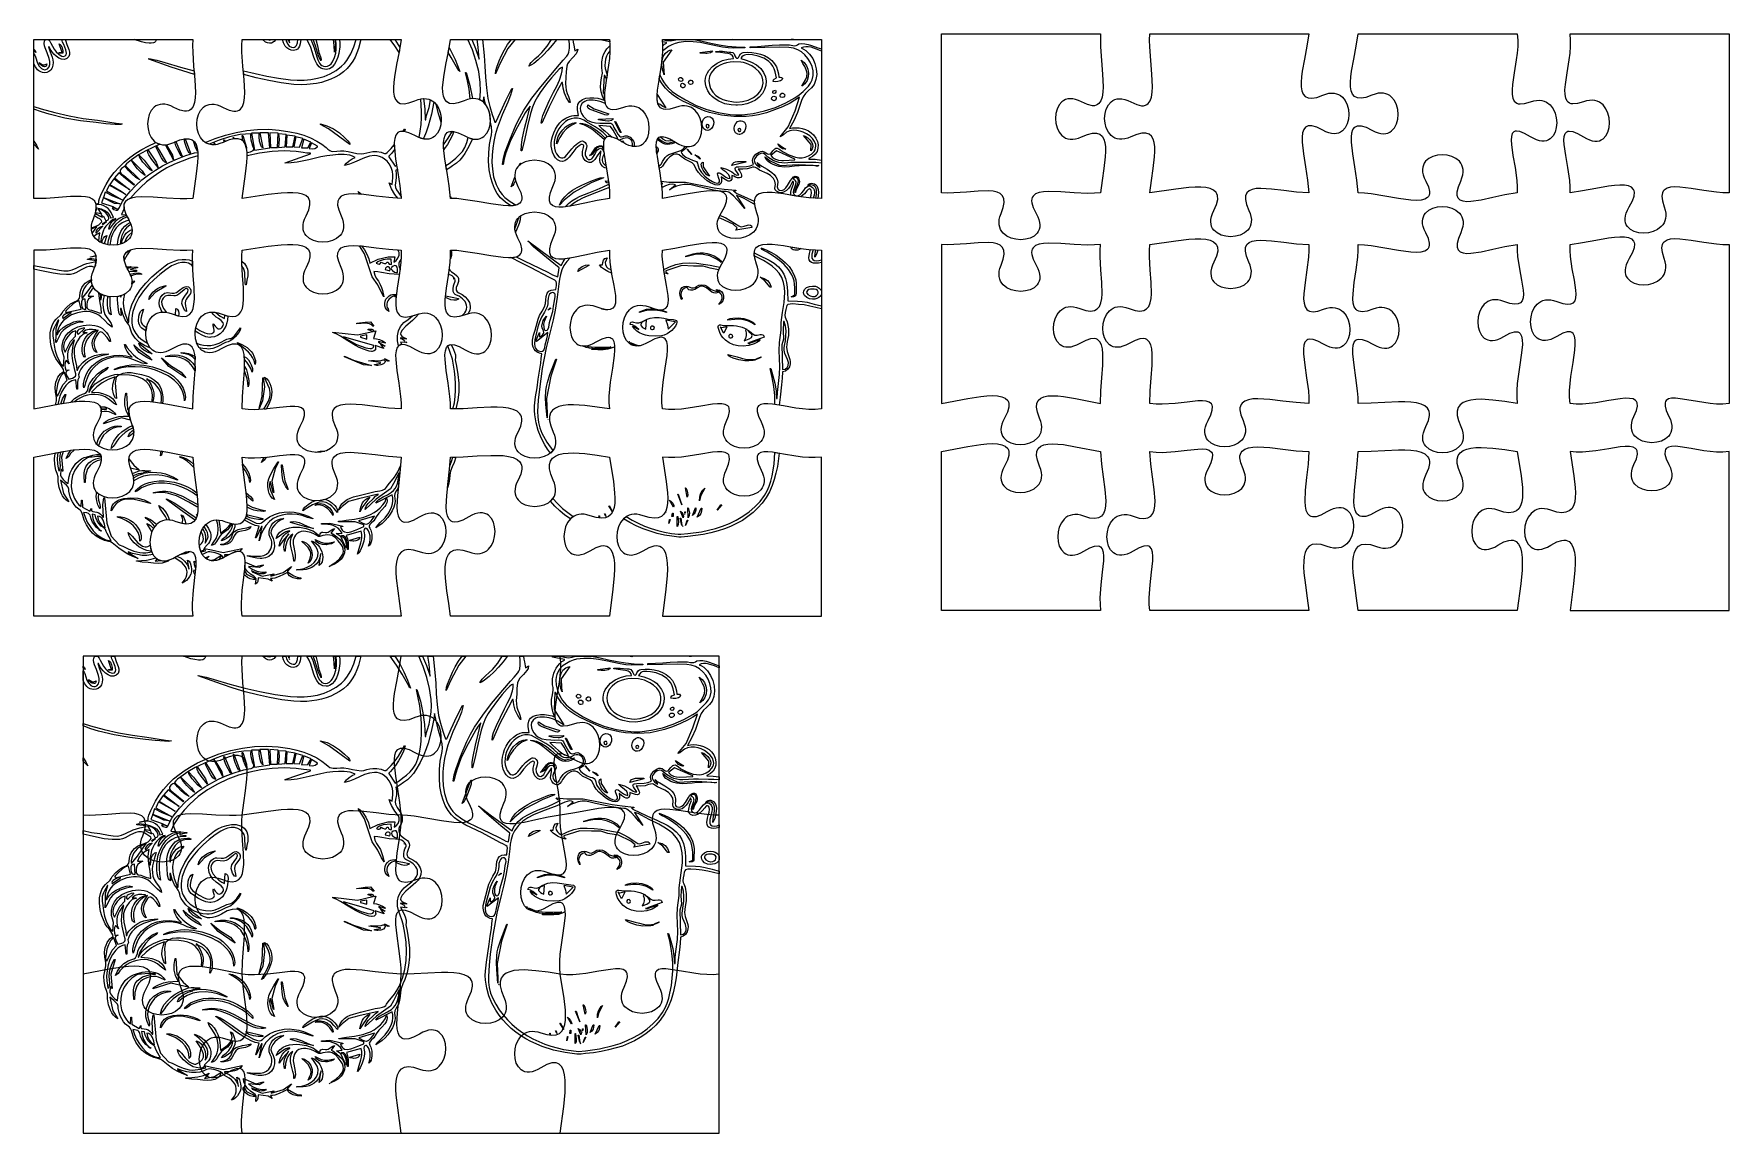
# Model space of a CAD drawing. Extents: x -47 to 700, y -217 to 268.
import ezdxf

# ---------------------------------------------------------------- set-up
doc = ezdxf.new("R2010")
doc.units = 0

msp = doc.modelspace()

# ---------------------------------------------------------------- linework, layer by layer
at = {"layer": 'Layer 1'}
for p, q in [((-46.77119, 265.09), (23.23151, 265.09001)), ((-46.76819, 195.09), (-46.77119, 265.09)), ((-42.226627, 263.282954), (-42.13019, 264.271661)), ((-42.035187, 262.255177), (-42.226627, 263.282954)), ((-42.13019, 264.271661), (-41.915826, 264.710324)), ((-41.742081, 261.31966), (-42.035187, 262.255177)), ((-41.915826, 264.710324), (-41.559664, 265.08997)), ((-40.892807, 259.174196), (-41.742081, 261.31966)), ((-41.559664, 265.08997), (-40.425364, 265.08997)), ((-40.425364, 265.08997), (-39.736728, 264.259872)), ((-40.014544, 261.83798), (-40.273441, 261.83798)), ((-40.273441, 261.83798), (-39.616292, 259.569801)), ((-39.612695, 260.83618), (-40.014544, 261.83798)), ((-39.736728, 264.259872), (-39.280734, 263.39241)), ((-39.280734, 263.39241), (-37.859298, 260.761844)), ((-34.31464, 259.24641), (-35.61017, 263.13299)), ((-35.61017, 263.13299), (-35.14365, 262.861965)), ((-35.14365, 262.861965), (-34.779935, 262.453901)), ((-34.779935, 262.453901), (-34.310861, 261.359461)), ((-34.128969, 263.927439), (-34.487224, 265.08997)), ((-34.487224, 265.08997), (-33.007214, 265.08997)), ((-34.310861, 261.359461), (-34.102835, 260.115286)), ((-33.629754, 262.793991), (-34.128969, 263.927439)), ((-32.673384, 260.54245), (-33.629754, 262.793991)), ((-33.007214, 265.08997), (-32.932804, 264.68794)), ((-32.932804, 264.68794), (-32.214622, 262.788272)), ((-32.214622, 262.788272), (-31.348322, 260.604595)), ((0.647061, 263.994672), (-2.648879, 265.09001)), ((-2.648879, 265.09001), (7.158791, 265.09001)), ((2.330365, 263.592295), (0.647061, 263.994672)), ((4.032371, 263.39297), (2.330365, 263.592295)), ((4.78633, 263.37277), (4.032371, 263.39297)), ((5.894472, 263.525043), (4.786326, 263.37282)), ((4.786326, 263.37282), (4.78633, 263.37277)), ((6.38349, 263.766728), (5.894472, 263.525043)), ((6.795506, 264.17018), (6.38349, 263.766728)), ((7.158791, 265.09001), (6.795506, 264.17018)), ((23.23151, 265.09001), (23.098992, 262.355781)), ((23.098992, 262.355781), (23.141401, 259.444776)), ((44.795437, 262.355771), (44.928, 265.09)), ((44.837805, 259.444766), (44.795437, 262.355771)), ((44.928, 265.09), (114.928, 265.09)), ((55.260939, 263.917486), (53.86139, 265.0902)), ((53.86139, 265.0902), (55.86385, 265.0902)), ((56.1053, 263.51926), (55.260939, 263.917486)), ((55.86385, 265.0902), (56.041619, 264.98995)), ((56.041619, 264.98995), (57.041163, 264.771613)), ((56.99402, 263.35078), (56.1053, 263.51926)), ((56.994026, 263.35078), (56.99402, 263.35078)), ((57.855989, 263.47946), (56.994026, 263.35078)), ((57.041163, 264.771613), (57.888019, 265.0902)), ((58.967353, 264.130233), (57.855989, 263.47946)), ((57.888019, 265.0902), (59.674479, 265.0902)), ((59.674479, 265.0902), (58.967353, 264.130233)), ((63.052478, 263.540706), (62.63559, 265.0902)), ((62.63559, 265.0902), (64.14609, 265.0902)), ((63.81536, 262.09763), (63.052478, 263.540706)), ((64.532141, 261.328546), (63.81536, 262.09763)), ((64.14609, 265.0902), (64.47044, 263.947051)), ((64.47044, 263.947051), (64.966097, 262.952734)), ((65.436071, 260.713268), (64.532141, 261.328546)), ((64.966097, 262.952734), (65.681555, 262.170874)), ((65.369215, 264.16934), (65.227623, 265.0902)), ((65.227623, 265.0902), (65.646718, 265.0902)), ((65.580121, 264.604716), (65.369215, 264.16934)), ((65.369215, 264.16934), (65.369215, 264.16934)), ((65.646718, 265.0902), (65.580121, 264.604716)), ((65.62915, 263.65102), (65.888047, 263.91044)), ((65.888047, 263.91044), (65.62915, 263.65102)), ((65.681555, 262.170874), (66.66531, 261.6651)), ((66.66531, 261.6651), (67.383272, 261.545394)), ((67.383272, 261.545394), (67.964172, 261.648007)), ((67.964172, 261.648007), (68.422864, 261.940041)), ((68.422864, 261.940041), (68.774204, 262.388603)), ((68.774204, 262.388603), (69.214244, 263.623722)), ((69.214244, 263.623722), (69.40313, 265.0902)), ((69.68787, 261.3199), (69.22193, 260.812247)), ((69.40313, 265.0902), (70.78031, 265.0902)), ((70.167642, 262.15945), (69.68787, 261.3199)), ((70.488676, 263.086816), (70.167642, 262.15945)), ((70.78031, 265.0902), (70.488676, 263.086816)), ((74.331691, 263.375656), (73.38991, 265.0902)), ((73.38991, 265.0902), (75.12882, 265.0902)), ((75.076327, 261.540835), (74.331691, 263.375656)), ((76.33805, 257.69273), (75.076327, 261.540835)), ((75.12882, 265.0902), (75.937216, 263.251378)), ((75.937216, 263.251378), (76.57102, 261.326791)), ((77.060322, 262.722278), (76.20731, 265.0902)), ((76.20731, 265.0902), (77.31009, 265.0902)), ((76.57102, 261.326791), (77.71988, 257.43331)), ((77.736905, 260.295323), (77.060322, 262.722278)), ((77.31009, 265.0902), (78.081287, 262.231461)), ((78.081287, 262.231461), (78.6697, 259.24664)), ((85.4523, 262.35688), (85.067321, 265.0902)), ((85.067321, 265.0902), (85.711727, 265.0902)), ((85.57892, 259.50554), (85.4523, 262.35688)), ((85.711727, 265.0902), (85.946077, 263.176601)), ((85.881743, 261.31938), (85.832989, 260.349861)), ((85.946077, 263.176601), (85.881743, 261.31938)), ((86.356051, 262.61491), (86.217558, 265.0902)), ((86.217558, 265.0902), (87.697568, 265.0902)), ((86.373997, 260.789171), (86.356051, 262.61491)), ((87.911507, 261.83821), (87.428129, 258.846425)), ((87.697568, 265.0902), (87.916471, 263.438652)), ((87.916471, 263.438652), (87.911507, 261.83821)), ((92.79359, 258.65569), (94.127085, 261.774417)), ((94.127085, 261.774417), (95.03868, 265.09023)), ((95.03868, 265.09023), (97.11504, 265.09023)), ((97.11504, 265.09023), (96.07831, 261.074653)), ((112.113125, 262.263751), (110.10968, 265.0902)), ((110.10968, 265.0902), (112.17622, 265.0902)), ((113.97662, 259.35826), (112.113125, 262.263751)), ((112.17622, 265.0902), (114.36575, 261.48785)), ((114.36575, 261.48785), (113.97662, 259.35826)), ((114.928, 265.09), (114.030913, 259.637148)), ((135.67343, 259.35934), (136.06204, 261.48841)), ((135.726903, 259.637148), (136.62399, 265.09)), ((136.06204, 261.48841), (138.675899, 256.287118)), ((136.62399, 265.09), (206.62399, 265.09)), ((146.271265, 260.513826), (144.33325, 265.09071)), ((144.33325, 265.09071), (146.00757, 265.09071)), ((146.00757, 265.09071), (147.6948, 261.06047)), ((148.87096, 261.59532), (148.34231, 265.09071)), ((148.34231, 265.09071), (150.71787, 265.09071)), ((149.29419, 256.36618), (148.87096, 261.59532)), ((150.71787, 265.09071), (151.46201, 257.96764)), ((160.354523, 260.475994), (161.779423, 262.866209)), ((161.779423, 262.866209), (163.43302, 265.09077)), ((165.05566, 265.09077), (161.91218, 261.07758)), ((163.43302, 265.09077), (165.05566, 265.09077)), ((176.85286, 259.26374), (179.129965, 262.088845)), ((179.129965, 262.088845), (181.11358, 265.09077)), ((181.428867, 262.58234), (179.515666, 260.336371)), ((181.11358, 265.09077), (183.3305, 265.09077)), ((183.2442, 264.96364), (181.428867, 262.58234)), ((183.3305, 265.09077), (183.2442, 264.96364)), ((188.774278, 259.427081), (189.047305, 261.274881)), ((188.974012, 263.185256), (188.80141, 265.09076)), ((188.80141, 265.09076), (190.47779, 265.09076)), ((189.047305, 261.274881), (188.974012, 263.185256)), ((190.47779, 265.09076), (190.602062, 263.816842)), ((190.602062, 263.816842), (190.875331, 262.545144)), ((190.875331, 262.545144), (191.36249, 260.04095)), ((203.28119, 264.70472), (203.18459, 265.09075)), ((203.18459, 265.09075), (206.60608, 265.09075)), ((206.75075, 264.01072), (203.28119, 264.70472)), ((205.504123, 260.864412), (206.38996, 261.8548)), ((206.38996, 261.8548), (206.8566, 262.31317)), ((206.60608, 265.09075), (206.62518, 265.08475)), ((206.62399, 265.09), (206.855032, 262.384121)), ((206.62518, 265.08475), (206.75076, 264.0109)), ((206.75076, 264.0109), (206.75075, 264.01072)), ((206.855032, 262.384121), (206.826549, 259.550625)), ((206.8566, 262.31317), (206.8442, 259.99393)), ((230.137828, 262.384121), (229.90674, 265.09)), ((229.90674, 265.09), (299.90394, 265.08999)), ((230.03351, 264.01039), (229.90794, 265.08423)), ((229.90794, 265.08423), (231.775117, 264.628811)), ((231.74555, 263.66777), (230.03351, 264.01039)), ((230.109384, 259.550625), (230.137828, 262.384121)), ((230.12655, 259.99306), (230.13945, 262.31282)), ((230.13945, 262.31282), (230.879039, 262.935899)), ((230.879039, 262.935899), (231.74555, 263.40888)), ((232.648573, 261.955459), (231.22725, 260.99042)), ((231.74555, 263.40888), (231.74555, 263.66777)), ((231.775117, 264.628811), (233.55888, 264.44499)), ((234.110578, 262.723103), (232.648573, 261.955459)), ((233.55888, 264.44499), (235.106589, 264.681166)), ((235.608817, 263.309312), (234.110578, 262.723103)), ((235.106589, 264.681166), (236.67187, 265.09042)), ((237.138842, 263.730045), (235.608817, 263.309312)), ((236.67187, 265.09042), (243.7257, 265.09042)), ((240.276461, 264.13892), (237.138842, 263.730045)), ((243.487854, 264.077399), (240.276461, 264.13892)), ((246.73744, 263.673155), (243.487854, 264.077399)), ((243.7257, 265.09042), (247.469401, 264.364653)), ((249.989639, 263.053863), (246.73744, 263.673155)), ((247.469401, 264.364653), (251.17744, 263.49466)), ((256.35955, 261.68082), (249.989639, 263.053863)), ((251.17744, 263.49466), (254.898397, 262.734633)), ((254.898397, 262.734633), (258.646617, 262.133103)), ((258.813746, 261.322545), (256.35955, 261.68082)), ((258.646617, 262.133103), (262.417124, 261.737444)), ((261.275232, 261.172873), (258.813746, 261.322545)), ((261.38045, 264.88889), (260.71951, 265.09042)), ((260.71951, 265.09042), (261.85226, 265.09042)), ((266.20494, 261.33562), (261.275232, 261.172873)), ((261.649227, 264.92046), (261.38045, 264.88889)), ((261.38045, 264.88889), (261.38045, 264.88889)), ((261.85226, 265.09042), (261.649227, 264.92046)), ((262.417124, 261.737444), (266.20494, 261.59503)), ((266.20494, 261.59503), (266.20494, 261.33562)), ((268.53731, 261.85381), (271.782731, 261.975249)), ((268.53731, 261.33549), (268.53731, 261.85381)), ((281.49201, 261.59491), (268.53731, 261.33549)), ((271.782731, 261.975249), (275.014608, 262.242415)), ((275.014608, 262.242415), (278.24651, 262.509581)), ((278.24651, 262.509581), (281.49201, 262.63102)), ((281.49201, 262.63102), (283.697384, 262.683453)), ((285.584026, 261.499797), (281.49201, 261.59491)), ((283.697384, 262.683453), (285.89693, 262.63102)), ((287.590954, 261.184147), (285.584026, 261.499797)), ((285.89693, 262.63102), (287.317354, 262.360155)), ((286.93286, 265.00636), (286.60575, 265.09056)), ((286.60575, 265.09056), (287.62792, 265.09056)), ((287.12095, 264.99636), (286.93286, 265.00636)), ((287.62792, 265.09056), (287.12095, 264.99646)), ((287.12095, 264.99646), (287.12095, 264.99636)), ((287.317354, 262.360155), (288.050246, 262.265181)), ((288.050246, 262.265181), (288.74689, 262.32872)), ((288.74689, 262.32872), (289.398701, 262.682114)), ((289.398701, 262.682114), (290.04242, 263.06304)), ((290.04242, 263.06304), (291.325633, 263.224458)), ((291.989382, 261.725468), (291.07903, 261.33601)), ((291.07903, 261.33601), (292.110515, 260.843451)), ((291.325633, 263.224458), (292.63346, 263.14934)), ((293.034244, 261.872544), (291.989382, 261.725468)), ((292.63346, 263.14934), (294.10015, 262.886555)), ((294.173896, 261.817628), (293.034244, 261.872544)), ((294.10015, 262.886555), (295.519919, 262.450441)), ((295.368619, 261.60111), (294.173896, 261.817628)), ((297.764395, 260.844824), (295.368619, 261.60111)), ((295.519919, 262.450441), (298.33338, 261.42179)), ((298.33338, 261.42179), (299.90381, 260.86834)), ((299.90394, 265.08999), (299.90694, 195.08999)), ((352.868, 267.505), (422.8707, 267.50501)), ((352.871, 197.505), (352.868, 267.505)), ((422.8707, 267.50501), (422.738182, 264.770781)), ((422.738182, 264.770781), (422.780591, 261.859776)), ((422.780591, 261.859776), (423.195538, 255.75751)), ((444.434437, 264.770771), (444.567, 267.505)), ((444.476805, 261.859766), (444.434437, 264.770771)), ((444.891688, 255.7575), (444.476805, 261.859766)), ((444.567, 267.505), (514.567, 267.505)), ((513.669913, 262.052148), (512.574662, 256.443438)), ((514.567, 267.505), (513.669913, 262.052148)), ((534.269652, 256.443438), (535.364903, 262.052148)), ((535.364903, 262.052148), (536.26199, 267.505)), ((536.26199, 267.505), (606.26199, 267.505)), ((606.464549, 261.965625), (606.235996, 259.055723)), ((606.26199, 267.505), (606.493032, 264.799121)), ((606.493032, 264.799121), (606.464549, 261.965625)), ((629.519899, 259.055723), (629.748425, 261.965625)), ((629.776878, 264.799121), (629.5458, 267.505)), ((629.5458, 267.505), (699.543, 267.50499)), ((629.748425, 261.965625), (629.776878, 264.799121)), ((699.543, 267.50499), (699.543, 197.50499)), ((-46.771255, 259.95437), (-46.771255, 260.76207)), ((-46.771255, 260.76207), (-46.226471, 260.141981)), ((-45.97337, 259.24692), (-46.771255, 259.95437)), ((-46.77072, 254.3852), (-46.77072, 258.66659)), ((-46.77072, 258.66659), (-46.341645, 258.089615)), ((-46.121946, 252.952126), (-46.77072, 254.3852)), ((-46.341645, 258.089615), (-46.060171, 257.43308)), ((-46.226471, 260.141981), (-45.97337, 259.24692)), ((-46.060171, 257.43308), (-45.207192, 254.573307)), ((-45.97337, 259.24692), (-45.97337, 259.24692)), ((-45.207192, 254.573307), (-44.523892, 253.310501)), ((-44.030823, 254.157088), (-44.41945, 254.84202)), ((-44.41945, 254.84202), (-43.462072, 254.233775)), ((-43.44659, 253.563111), (-44.030823, 254.157088)), ((-43.462072, 254.233775), (-42.788377, 253.873102)), ((-42.788377, 253.873102), (-42.088152, 253.867312)), ((-42.088152, 253.867312), (-41.05118, 254.32371)), ((-41.05118, 254.32371), (-41.181297, 253.73126)), ((-39.996582, 256.61296), (-40.892807, 259.174196)), ((-40.080084, 252.995436), (-39.746376, 254.094879)), ((-39.747416, 255.319842), (-39.996582, 256.61296)), ((-39.746376, 254.094879), (-39.747416, 255.319842)), ((-39.616292, 259.569801), (-38.801404, 257.237334)), ((-38.929844, 259.735155), (-39.612695, 260.83618)), ((-38.02509, 258.636643), (-38.929844, 259.735155)), ((-38.801404, 257.237334), (-38.492668, 256.057214)), ((-38.492668, 256.057214), (-38.333927, 254.873289)), ((-38.333927, 254.873289), (-38.388327, 253.689648)), ((-36.957538, 257.642385), (-38.02509, 258.636643)), ((-37.859298, 260.761844), (-36.971794, 259.589681)), ((-36.971794, 259.589681), (-35.868544, 258.5126)), ((-35.786288, 256.85412), (-36.957538, 257.642385)), ((-35.868544, 258.5126), (-35.258688, 258.081686)), ((-34.570443, 256.373588), (-35.786288, 256.85412)), ((-35.61017, 258.98699), (-35.61017, 259.24641)), ((-35.61017, 259.24641), (-34.31464, 259.24641)), ((-34.05574, 258.98699), (-35.61017, 258.98699)), ((-35.258688, 258.081686), (-34.529367, 257.74311)), ((-33.369104, 256.302528), (-34.570443, 256.373588)), ((-34.529367, 257.74311), (-33.757145, 257.616552)), ((-34.102835, 260.115286), (-34.05574, 258.98699)), ((-33.757145, 257.616552), (-33.018584, 257.82169)), ((-32.241374, 256.74268), (-33.369104, 256.302528)), ((-33.018584, 257.82169), (-32.586384, 258.345172)), ((-32.452291, 259.081431), (-32.673384, 260.54245)), ((-32.586384, 258.345172), (-32.452291, 259.081431)), ((-31.45006, 257.538926), (-32.241374, 256.74268)), ((-31.101406, 258.476275), (-31.45006, 257.538926)), ((-31.348322, 260.604595), (-31.099472, 259.512305)), ((-31.099472, 259.512305), (-31.101406, 258.476275)), ((3.7729, 256.39645), (3.7729, 256.65586)), ((3.7729, 256.65586), (7.297051, 255.876337)), ((13.727219, 252.862149), (3.7729, 256.39645)), ((7.297051, 255.876337), (10.803966, 254.911173)), ((10.803966, 254.911173), (17.7643, 252.85558)), ((23.141401, 259.444776), (23.556348, 253.34251)), ((45.252687, 253.3425), (44.837805, 259.444766)), ((66.45026, 260.310483), (65.436071, 260.713268)), ((67.49782, 260.17888), (66.45026, 260.310483)), ((68.690572, 260.461323), (67.49782, 260.17888)), ((67.49782, 260.17888), (67.49782, 260.17888)), ((69.22193, 260.812247), (68.690572, 260.461323)), ((76.933587, 256.018507), (76.33805, 257.69273)), ((77.730726, 254.361555), (76.933587, 256.018507)), ((77.71988, 257.43331), (78.234345, 256.062655)), ((78.846453, 252.966788), (77.730726, 254.361555)), ((78.501868, 257.898123), (77.736905, 260.295323)), ((78.234345, 256.062655), (78.9864, 254.663039)), ((79.62002, 255.61947), (78.501868, 257.898123)), ((78.6697, 259.24664), (79.394536, 257.347446)), ((78.9864, 254.663039), (79.469539, 254.056925)), ((79.394536, 257.347446), (79.693713, 256.37165)), ((79.469539, 254.056925), (80.033693, 253.569038)), ((79.62003, 255.61947), (79.62002, 255.61947)), ((79.693713, 256.37165), (79.62003, 255.61947)), ((83.319109, 253.691305), (84.063559, 254.34714)), ((84.063559, 254.34714), (84.688541, 255.170955)), ((85.559973, 254.107146), (84.550525, 252.92399)), ((84.688541, 255.170955), (85.618033, 257.09087)), ((86.362405, 255.565886), (85.559973, 254.107146)), ((85.768023, 259.907501), (85.57892, 259.50554)), ((85.57892, 259.50554), (85.57892, 259.50554)), ((85.618033, 257.09087), (86.18345, 258.98774)), ((85.832989, 260.349861), (85.768023, 259.907501)), ((86.18345, 258.98774), (86.373997, 260.789171)), ((86.978299, 257.184287), (86.362405, 255.565886)), ((87.428129, 258.846425), (86.978299, 257.184287)), ((88.68868, 253.28783), (89.908102, 254.499351)), ((89.908102, 254.499351), (90.99514, 255.803633)), ((90.99514, 255.803633), (92.79359, 258.65569)), ((92.480299, 253.823963), (91.097792, 252.244718)), ((93.641251, 255.508721), (92.480299, 253.823963)), ((94.609003, 257.28685), (93.641251, 255.508721)), ((95.411905, 259.146208), (94.609003, 257.28685)), ((96.07831, 261.074653), (95.411905, 259.146208)), ((112.935662, 254.028438), (111.977519, 248.638633)), ((114.030913, 259.637148), (112.935662, 254.028438)), ((113.97662, 259.35826), (113.97662, 259.35826)), ((133.673509, 248.638633), (134.631652, 254.028438)), ((134.631652, 254.028438), (135.726903, 259.637148)), ((136.9855, 257.17446), (135.67343, 259.35934)), ((139.31714, 253.02898), (136.9855, 257.17446)), ((138.675899, 256.287118), (139.767645, 253.630755)), ((147.860928, 255.759219), (146.271265, 260.513826)), ((147.6948, 261.06047), (149.29419, 256.36618)), ((149.045324, 250.905932), (147.860928, 255.759219)), ((151.46201, 257.96764), (151.80632, 253.226262)), ((158.5005, 254.59994), (156.38435, 249.93614)), ((157.033029, 252.844514), (158.1119, 255.63606)), ((158.1119, 255.63606), (159.138591, 258.02949)), ((161.91218, 261.07758), (158.5005, 254.59994)), ((159.138591, 258.02949), (160.354523, 260.475994)), ((171.15295, 253.30442), (171.598776, 254.16977)), ((172.295029, 253.839422), (171.15295, 253.30442)), ((171.598776, 254.16977), (172.200939, 254.978164)), ((172.200939, 254.978164), (173.713979, 256.469176)), ((173.349366, 254.528459), (172.295029, 253.839422)), ((175.29844, 256.15437), (173.349366, 254.528459)), ((173.713979, 256.469176), (175.371482, 257.867641)), ((177.480292, 258.201719), (175.29844, 256.15437)), ((175.371482, 257.867641), (176.85286, 259.26374)), ((176.417986, 244.256394), (184.66936, 254.08162)), ((179.515666, 260.336371), (177.480292, 258.201719)), ((184.66936, 254.08162), (186.309824, 255.880992)), ((186.309824, 255.880992), (187.90792, 257.7093)), ((188.211642, 254.391854), (187.82162, 253.30441)), ((187.90792, 257.7093), (188.430703, 258.547723)), ((188.838533, 255.355104), (188.211642, 254.391854)), ((188.430703, 258.547723), (188.774278, 259.427081)), ((190.45177, 257.072708), (188.838533, 255.355104)), ((191.959033, 258.7846), (190.45177, 257.072708)), ((191.36249, 260.04095), (192.65802, 260.81816)), ((192.453454, 259.74071), (191.959033, 258.7846)), ((192.65802, 260.81816), (192.453454, 259.74071)), ((203.257213, 255.148048), (203.740039, 257.582672)), ((203.2811, 252.5272), (203.257213, 255.148048)), ((203.740039, 257.582672), (204.184292, 258.727147)), ((204.184292, 258.727147), (204.77061, 259.821461)), ((204.665206, 255.004342), (204.640167, 253.625633)), ((204.882133, 256.348651), (204.665206, 255.004342)), ((204.77061, 259.821461), (205.504123, 260.864412)), ((205.306944, 257.640433), (204.882133, 256.348651)), ((205.955635, 258.861568), (205.306944, 257.640433)), ((206.8442, 259.99393), (205.955635, 258.861568)), ((206.597996, 256.640723), (206.228834, 253.705625)), ((206.826549, 259.550625), (206.597996, 256.640723)), ((229.511734, 253.705625), (229.880867, 256.640723)), ((229.747943, 254.313396), (229.860006, 255.988665)), ((229.892328, 252.601091), (229.747943, 254.313396)), ((229.860006, 255.988665), (230.288767, 257.538874)), ((229.880867, 256.640723), (230.109384, 259.550625)), ((231.22725, 260.99042), (230.12654, 259.99306)), ((230.12654, 259.99306), (230.12655, 259.99306)), ((234.07772, 260.55888), (230.27743, 255.11787)), ((230.27743, 255.11787), (230.53685, 251.23128)), ((230.288767, 257.538874), (231.094474, 258.875996)), ((231.094474, 258.875996), (232.337376, 259.912007)), ((232.337376, 259.912007), (233.141602, 260.289587)), ((233.141602, 260.289587), (234.07772, 260.55888)), ((246.51419, 259.26339), (251.9552, 260.04061)), ((246.51419, 259.00398), (246.51419, 259.26339)), ((249.11455, 258.81794), (246.51419, 259.00398)), ((249.53106, 258.82879), (249.11455, 258.81789)), ((249.11455, 258.81789), (249.11455, 258.81794)), ((251.037145, 259.130241), (249.53106, 258.82879)), ((251.59717, 259.492952), (251.037145, 259.130241)), ((251.9552, 260.04061), (251.59717, 259.492952)), ((252.024487, 253.168495), (254.098631, 254.645926)), ((253.50975, 259.78173), (254.922951, 259.890195)), ((253.50975, 259.52283), (253.50975, 259.78173)), ((255.4594, 259.311355), (253.50975, 259.52283)), ((255.312797, 253.775966), (253.974225, 252.972968)), ((254.098631, 254.645926), (256.4296, 255.747051)), ((254.922951, 259.890195), (256.361675, 259.829651)), ((256.730624, 254.389187), (255.312797, 253.775966)), ((257.39633, 259.00451), (255.4594, 259.311355)), ((256.361675, 259.829651), (259.21018, 259.52283)), ((256.4296, 255.747051), (258.872621, 256.434865)), ((258.21008, 254.82718), (256.730624, 254.389187)), ((258.696967, 258.860529), (257.39633, 259.00451)), ((259.733543, 255.104497), (258.21008, 254.82718)), ((259.845957, 258.556744), (258.696967, 258.860529)), ((258.872621, 256.434865), (261.28292, 256.67236)), ((259.21018, 259.52283), (260.111426, 259.490178)), ((261.283388, 255.235689), (259.733543, 255.104497)), ((260.741782, 257.893805), (259.845957, 258.556744)), ((260.111426, 259.490178), (260.98061, 259.26341)), ((261.063032, 257.365355), (260.741782, 257.893805)), ((260.98061, 259.26341), (261.459342, 258.691332)), ((261.28292, 256.67236), (261.063032, 257.365355)), ((264.39173, 255.1179), (261.283388, 255.235689)), ((261.459342, 258.691332), (261.847055, 257.850588)), ((261.847055, 257.850588), (262.265728, 257.090194)), ((262.265728, 257.090194), (262.524793, 256.849197)), ((262.524793, 256.849197), (262.83734, 256.75917)), ((262.83734, 256.75917), (263.148796, 256.859667)), ((263.148796, 256.859667), (263.36615, 257.106313)), ((263.36615, 257.106313), (263.65796, 257.70898)), ((263.65796, 257.70898), (264.328276, 258.751601)), ((264.328276, 258.751601), (264.789987, 259.088808)), ((265.662404, 254.885656), (264.39173, 255.1179)), ((264.911243, 257.367971), (264.3918, 256.67236)), ((264.3918, 256.67236), (266.781837, 255.957064)), ((264.789987, 259.088808), (265.42841, 259.26341)), ((265.452342, 257.857282), (264.911243, 257.367971)), ((265.42841, 259.26341), (267.314184, 259.386077)), ((266.022599, 258.171836), (265.452342, 257.857282)), ((266.937106, 254.493909), (265.662404, 254.885656)), ((266.629519, 258.343178), (266.022599, 258.171836)), ((267.983364, 258.382399), (266.629519, 258.343178)), ((266.781837, 255.957064), (269.118801, 255.086973)), ((269.31494, 253.39087), (266.937106, 254.493909)), ((267.314184, 259.386077), (269.252775, 259.332777)), ((269.57391, 258.2273), (267.983364, 258.382399)), ((269.118801, 255.086973), (271.294585, 253.908477)), ((269.252775, 259.332777), (271.196681, 259.086063)), ((272.144582, 257.736039), (269.57391, 258.2273)), ((271.196681, 259.086063), (273.098406, 258.62849)), ((271.294585, 253.908477), (272.28825, 253.155575)), ((274.617525, 256.75589), (272.144582, 257.736039)), ((273.098406, 258.62849), (274.91045, 257.942614)), ((275.761573, 256.080542), (274.617525, 256.75589)), ((274.91045, 257.942614), (276.585315, 257.010988)), ((276.814258, 255.280644), (275.761573, 256.080542)), ((276.585315, 257.010988), (278.075501, 255.816169)), ((277.753271, 254.355418), (276.814258, 255.280644)), ((278.5563, 253.30409), (277.753271, 254.355418)), ((278.075501, 255.816169), (279.33351, 254.34071)), ((279.33351, 254.34071), (280.091567, 252.993136)), ((289.5241, 260.51487), (287.590954, 261.184147)), ((291.152212, 259.54627), (289.5241, 260.51487)), ((291.778339, 254.504663), (291.07893, 255.89512)), ((291.07893, 255.89512), (292.400134, 254.842978)), ((292.649732, 258.263296), (291.152212, 259.54627)), ((292.590336, 253.14604), (291.778339, 254.504663)), ((292.110515, 260.843451), (293.070621, 260.21662)), ((292.400134, 254.842978), (293.37634, 253.479782)), ((293.9635, 256.726324), (292.649732, 258.263296)), ((293.070621, 260.21662), (294.7604, 258.616787)), ((295.040355, 254.99573), (293.9635, 256.726324)), ((294.7604, 258.616787), (296.115777, 256.649795)), ((295.827136, 253.131891), (295.040355, 254.99573)), ((296.115777, 256.649795), (297.104165, 254.428929)), ((297.104165, 254.428929), (297.692976, 252.067472)), ((299.90381, 259.9268), (297.764395, 260.844824)), ((299.90381, 260.86834), (299.90381, 259.9268)), ((423.195538, 255.75751), (423.726248, 249.698369)), ((445.422352, 249.698359), (444.891688, 255.7575)), ((512.574662, 256.443438), (511.616519, 251.053633)), ((533.311509, 251.053633), (534.269652, 256.443438)), ((605.866834, 256.120625), (604.94451, 250.379687)), ((606.235996, 259.055723), (605.866834, 256.120625)), ((628.228471, 250.379687), (629.150759, 256.120625)), ((629.150759, 256.120625), (629.519899, 259.055723)), ((-45.19614, 251.73317), (-46.121946, 252.952126)), ((-44.528771, 251.193753), (-45.19614, 251.73317)), ((-43.776536, 250.79041), (-44.528771, 251.193753)), ((-44.523892, 253.310501), (-43.382811, 252.25148)), ((-42.970844, 250.53043), (-43.776536, 250.79041)), ((-42.76536, 253.150606), (-43.44659, 253.563111)), ((-43.382811, 252.25148), (-42.781, 251.932267)), ((-42.1431, 250.4211), (-42.970844, 250.53043)), ((-42.781, 251.932267), (-42.12325, 251.747085)), ((-42.08574, 253.01009), (-42.76536, 253.150606)), ((-42.143091, 250.4211), (-42.1431, 250.4211)), ((-41.097031, 250.513522), (-42.143091, 250.4211)), ((-42.12325, 251.747085), (-41.458369, 251.77095)), ((-41.719802, 253.093961), (-42.08574, 253.01009)), ((-42.08574, 253.01009), (-42.08574, 253.01009)), ((-41.411246, 253.327847), (-41.719802, 253.093961)), ((-41.458369, 251.77095), (-40.835161, 252.07888)), ((-41.181297, 253.73126), (-41.411246, 253.327847)), ((-40.133214, 250.882292), (-41.097031, 250.513522)), ((-40.835161, 252.07888), (-40.080084, 252.995436)), ((-39.318315, 251.542787), (-40.133214, 250.882292)), ((-38.719011, 252.51038), (-39.318315, 251.542787)), ((-38.388327, 253.689648), (-38.719011, 252.51038)), ((23.8828, 249.678), (13.727219, 252.862149)), ((17.7643, 252.85558), (23.7443, 251.25154)), ((23.556348, 253.34251), (24.087058, 247.283369)), ((23.7443, 251.25154), (23.882793, 249.678)), ((23.882793, 249.678), (23.8828, 249.678)), ((24.087058, 247.283369), (24.344237, 241.76751)), ((45.783352, 247.283359), (45.252687, 253.3425)), ((45.57867, 249.67823), (45.44018, 251.25178)), ((45.44018, 251.25178), (50.574418, 249.992253)), ((51.064132, 248.211045), (45.57867, 249.67823)), ((46.0405, 241.7675), (45.783352, 247.283359)), ((50.574418, 249.992253), (55.744416, 248.884331)), ((56.584726, 246.957768), (51.064132, 248.211045)), ((55.744416, 248.884331), (60.938972, 247.979317)), ((62.132968, 245.959104), (56.584726, 246.957768)), ((60.938972, 247.979317), (66.14688, 247.32851)), ((66.14688, 247.32851), (69.132459, 247.138521)), ((69.132459, 247.138521), (72.143074, 247.162142)), ((72.143074, 247.162142), (75.142229, 247.426125)), ((75.142229, 247.426125), (78.093425, 247.957224)), ((78.093425, 247.957224), (80.960166, 248.782191)), ((79.560343, 252.444259), (78.846453, 252.966788)), ((80.39775, 252.07912), (79.560343, 252.444259)), ((81.909951, 246.766914), (79.828622, 246.149699)), ((80.033693, 253.569038), (80.686068, 253.241199)), ((81.82867, 251.84813), (80.39775, 252.07912)), ((80.686068, 253.241199), (81.43387, 253.11523)), ((80.960166, 248.782191), (83.705953, 249.927779)), ((81.43387, 253.11523), (82.445707, 253.261363)), ((81.828677, 251.84813), (81.82867, 251.84813)), ((82.603407, 251.919562), (81.828677, 251.84813)), ((83.930991, 247.534109), (81.909951, 246.766914)), ((82.445707, 253.261363), (83.319109, 253.691305)), ((83.313585, 252.132343), (82.603407, 251.919562)), ((84.550525, 252.92399), (83.313585, 252.132343)), ((83.705953, 249.927779), (86.29429, 251.420741)), ((85.875041, 248.456041), (83.930991, 247.534109)), ((87.725404, 249.537463), (85.875041, 248.456041)), ((86.29429, 251.420741), (88.68868, 253.28783)), ((89.46538, 250.78313), (87.725404, 249.537463)), ((91.097792, 252.244718), (89.46538, 250.78313)), ((111.977519, 248.638633), (111.654637, 246.142935)), ((133.350627, 246.142935), (133.673509, 248.638633)), ((139.909335, 251.900439), (139.31714, 253.02898)), ((139.767645, 253.630755), (140.69845, 250.95621)), ((140.246204, 251.391831), (139.909335, 251.900439)), ((140.69845, 250.95624), (140.246204, 251.391831)), ((140.69845, 250.95621), (140.69845, 250.95624)), ((144.107675, 246.817069), (143.29006, 250.43792)), ((143.29006, 250.43792), (143.54948, 250.43792)), ((143.54948, 250.43792), (145.18925, 244.7154)), ((144.84501, 243.18307), (144.107675, 246.817069)), ((149.76754, 246.03301), (149.045324, 250.905932)), ((151.80632, 253.226262), (152.055896, 248.48884)), ((152.055896, 248.48884), (152.418582, 243.762293)), ((156.38435, 249.93614), (156.617274, 251.401387)), ((156.617274, 251.401387), (157.033029, 252.844514)), ((171.15295, 253.30442), (171.15295, 253.30442)), ((181.09108, 248.172304), (178.96944, 245.53173)), ((183.33041, 250.71333), (181.09108, 248.172304)), ((184.469198, 251.969533), (183.33041, 250.71333)), ((183.433116, 244.493069), (184.681245, 247.118926)), ((185.108419, 252.452681), (184.469198, 251.969533)), ((184.681245, 247.118926), (185.577841, 249.857855)), ((185.92147, 252.78607), (185.108419, 252.452681)), ((185.577841, 249.857855), (185.831366, 251.293538)), ((185.831366, 251.293538), (185.92147, 252.78607)), ((187.47591, 248.38171), (187.292345, 245.532766)), ((187.57999, 250.846488), (187.47591, 248.38171)), ((187.82162, 253.30441), (187.57999, 250.846488)), ((202.76279, 246.04956), (203.151436, 248.122759)), ((203.151436, 248.122759), (203.54, 250.19556)), ((203.469665, 251.370965), (203.2811, 252.5272)), ((203.54, 250.19556), (203.469665, 251.370965)), ((204.31722, 249.15892), (203.88572, 241.64465)), ((204.57612, 249.15892), (204.31722, 249.15892)), ((205.30651, 247.964688), (204.53524, 242.7375)), ((205.24791, 247.59881), (204.57612, 249.15892)), ((204.640167, 253.625633), (204.79102, 252.230645)), ((204.79102, 252.230645), (205.55642, 249.46433)), ((205.55642, 249.46433), (205.24791, 247.59881)), ((206.228834, 253.705625), (205.30651, 247.964688)), ((227.818218, 242.7375), (228.589456, 247.964687)), ((228.53041, 247.59892), (228.83944, 249.46443)), ((229.759665, 245.499023), (228.53041, 247.59892)), ((228.589456, 247.964687), (229.511734, 253.705625)), ((228.83944, 249.46443), (229.55346, 247.865607)), ((229.55346, 247.865607), (230.423804, 246.353611)), ((230.232913, 250.939778), (229.892328, 252.601091)), ((230.70945, 249.41748), (230.232913, 250.939778)), ((230.423804, 246.353611), (231.422838, 244.960162)), ((230.53685, 251.23128), (230.70945, 249.41748)), ((237.070285, 247.74459), (237.478993, 248.22159)), ((237.108457, 247.13238), (237.070285, 247.74459)), ((237.32993, 246.859587), (237.108457, 247.13238)), ((237.70489, 246.65381), (237.32993, 246.859587)), ((237.478993, 248.22159), (237.81612, 248.325371)), ((238.16274, 246.57631), (237.70489, 246.65381)), ((237.81612, 248.325371), (238.2232, 248.29453)), ((238.734012, 246.819516), (238.1627, 246.57629)), ((238.1627, 246.57629), (238.16274, 246.57631)), ((238.2232, 248.29453), (238.815948, 247.913914)), ((238.96899, 247.343816), (238.734012, 246.819516)), ((238.815948, 247.913914), (238.96899, 247.343816)), ((241.358457, 246.050146), (241.501872, 246.760884)), ((241.501872, 246.760884), (242.078694, 247.19136)), ((242.078694, 247.19136), (242.466532, 247.194452)), ((242.466532, 247.194452), (242.887, 246.99902)), ((242.887, 246.99902), (243.293738, 246.453214)), ((243.293738, 246.453214), (243.262079, 245.877108)), ((248.790735, 246.848442), (248.912809, 248.071442)), ((248.877639, 245.568373), (248.790735, 246.848442)), ((248.912809, 248.071442), (249.225766, 249.232746)), ((249.225766, 249.232746), (249.711509, 250.32773)), ((249.711509, 250.32773), (250.351941, 251.351766)), ((250.351941, 251.351766), (252.024487, 253.168495)), ((250.697288, 248.711335), (250.420713, 246.928658)), ((250.420713, 246.928658), (250.592047, 245.138833)), ((251.456364, 250.414462), (250.697288, 248.711335)), ((252.73253, 251.96564), (251.456364, 250.414462)), ((253.974225, 252.972968), (252.73253, 251.96564)), ((270.96691, 252.310738), (269.31494, 253.39087)), ((272.42379, 250.97241), (270.96691, 252.310738)), ((272.28825, 253.155575), (273.20108, 252.26797)), ((273.279476, 249.80891), (272.42379, 250.97241)), ((273.20108, 252.26797), (274.500299, 250.4824)), ((273.863977, 248.542735), (273.279476, 249.80891)), ((274.181398, 247.21176), (273.863977, 248.542735)), ((274.235845, 245.85386), (274.181398, 247.21176)), ((274.500299, 250.4824), (275.295907, 248.61258)), ((275.295907, 248.61258), (275.612471, 246.707419)), ((275.612471, 246.707419), (275.474557, 244.815829)), ((279.196534, 252.049128), (278.5563, 253.30409)), ((278.6421, 246.56754), (278.79788, 247.206256)), ((279.570369, 246.448372), (278.6421, 246.56754)), ((278.79788, 247.206256), (279.105094, 247.621968)), ((279.105094, 247.621968), (280.19703, 248.12249)), ((279.585915, 250.773313), (279.196534, 252.049128)), ((280.768656, 246.515994), (279.570369, 246.448372)), ((280.19703, 248.12249), (279.585915, 250.773313)), ((280.091567, 252.993136), (280.654106, 251.4878)), ((280.654106, 251.4878), (281.031255, 249.919089)), ((281.90774, 246.814546), (280.768656, 246.515994)), ((281.031255, 249.919089), (281.23314, 248.38139)), ((281.23314, 248.38139), (281.767002, 248.445186)), ((281.767002, 248.445186), (282.378351, 248.332965)), ((282.352199, 247.064216), (281.90774, 246.814546)), ((282.6584, 247.38817), (282.352199, 247.064216)), ((282.378351, 248.332965), (282.77341, 247.996651)), ((282.798025, 247.729436), (282.6584, 247.38817)), ((282.77341, 247.996651), (282.798025, 247.729436)), ((291.33783, 244.49478), (292.861349, 247.207329)), ((293.283543, 251.736979), (292.590336, 253.14604)), ((293.598757, 246.961582), (292.675656, 245.576959)), ((292.861349, 247.207329), (293.44474, 248.648138)), ((293.62658, 250.19521), (293.283543, 251.736979)), ((293.37634, 253.479782), (293.995926, 251.907788)), ((293.44474, 248.648138), (293.62658, 250.19521)), ((294.118755, 248.546432), (293.598757, 246.961582)), ((293.995926, 251.907788), (294.247271, 250.229252)), ((294.247271, 250.229252), (294.118755, 248.546432)), ((295.189483, 245.866926), (295.91543, 247.34467)), ((296.270683, 251.195184), (295.827136, 253.131891)), ((295.91543, 247.34467), (296.317834, 249.245985)), ((296.317834, 249.245985), (296.270683, 251.195184)), ((297.541511, 247.375928), (296.73606, 245.27241)), ((297.84962, 249.678711), (297.541511, 247.375928)), ((297.692976, 252.067472), (297.84962, 249.678711)), ((423.726248, 249.698369), (423.983427, 244.18251)), ((445.6795, 244.1825), (445.422352, 249.698359)), ((511.293637, 248.557935), (511.130759, 246.2575)), ((511.616519, 251.053633), (511.293637, 248.557935)), ((532.825749, 246.2575), (532.988627, 248.557935)), ((532.988627, 248.557935), (533.311509, 251.053633)), ((604.94451, 250.379687), (604.17324, 245.1525)), ((627.457225, 245.1525), (628.228471, 250.379687)), ((24.248599, 239.36961), (23.938592, 237.295088)), ((24.344237, 241.76751), (24.248599, 239.36961)), ((45.634836, 237.295078), (45.944851, 239.3696)), ((45.944851, 239.3696), (46.0405, 241.7675)), ((67.70137, 245.25576), (62.132968, 245.959104)), ((71.23397, 245.08575), (67.70137, 245.25576)), ((73.38988, 245.15039), (71.23394, 245.08579)), ((71.23394, 245.08579), (71.23397, 245.08575)), ((77.7037, 245.67771), (73.38988, 245.15039)), ((79.828622, 246.149699), (77.7037, 245.67771)), ((111.654637, 246.142935), (111.491759, 243.8425)), ((111.491759, 243.8425), (111.530795, 241.784175)), ((111.530795, 241.784175), (111.813654, 240.014805)), ((111.813654, 240.014805), (112.382246, 238.581235)), ((122.376633, 238.606979), (123.685031, 238.918564)), ((123.63697, 238.90941), (124.69478, 239.0262)), ((123.915891, 233.293651), (123.63697, 238.90941)), ((123.685031, 238.918564), (124.903195, 239.038856)), ((124.69478, 239.0262), (125.276168, 234.444023)), ((124.903195, 239.038856), (126.031125, 238.981953)), ((126.031125, 238.981953), (127.06882, 238.761954)), ((133.187749, 243.8425), (133.350627, 246.142935)), ((133.226785, 241.784175), (133.187749, 243.8425)), ((133.509644, 240.014805), (133.226785, 241.784175)), ((134.078236, 238.581235), (133.509644, 240.014805)), ((145.381031, 238.918564), (144.072633, 238.606979)), ((145.33335, 238.90994), (144.84501, 243.18307)), ((145.18925, 244.7154), (146.39117, 239.02672)), ((146.39117, 239.02672), (145.33335, 238.90993)), ((145.33335, 238.90993), (145.33335, 238.90994)), ((146.599195, 239.038856), (145.381031, 238.918564)), ((147.727125, 238.981953), (146.599195, 239.038856)), ((148.76482, 238.761954), (147.727125, 238.981953)), ((149.51123, 238.48154), (149.865289, 242.262052)), ((149.865289, 242.262052), (149.76754, 246.03301)), ((151.2465, 239.84631), (151.06305, 238.25985)), ((152.00718, 236.54057), (151.2465, 239.84631)), ((152.418582, 243.762293), (153.10222, 239.05354)), ((153.10222, 239.05354), (153.940033, 235.538604)), ((161.0914, 238.53522), (163.63957, 243.45843)), ((163.087753, 240.451607), (161.916236, 237.51456)), ((163.89846, 243.45843), (163.087753, 240.451607)), ((163.63957, 243.45843), (163.89846, 243.45843)), ((168.90756, 233.87202), (172.476021, 239.171234)), ((172.476021, 239.171234), (176.417986, 244.256394)), ((174.902249, 239.82979), (173.78733, 237.75856)), ((176.172904, 241.770909), (174.902249, 239.82979)), ((178.96944, 245.53173), (176.172904, 241.770909)), ((183.63324, 242.42238), (180.00555, 235.42694)), ((180.268904, 238.305693), (182.03489, 241.90407)), ((182.03489, 241.90407), (183.433116, 244.493069)), ((185.66205, 246.04955), (183.63324, 242.42238)), ((185.92147, 246.04955), (185.66205, 246.04955)), ((186.174306, 243.641503), (185.92147, 246.04955)), ((186.788719, 241.403673), (186.174306, 243.641503)), ((187.746719, 239.286461), (186.788719, 241.403673)), ((187.292345, 245.532766), (187.34791, 244.130019)), ((187.34791, 244.130019), (187.56271, 242.68128)), ((187.56271, 242.68128), (187.975166, 241.311826)), ((189.03032, 237.24027), (187.746719, 239.286461)), ((187.975166, 241.311826), (188.51564, 239.972194)), ((188.51564, 239.972194), (189.011406, 238.626852)), ((194.749365, 238.638119), (196.267769, 239.179068)), ((196.267769, 239.179068), (197.973379, 239.417595)), ((197.973379, 239.417595), (199.748661, 239.400171)), ((199.748661, 239.400171), (201.476083, 239.173268)), ((201.476083, 239.173268), (203.038111, 238.783357)), ((202.729468, 244.016637), (202.76279, 246.04956)), ((203.004474, 242.04799), (202.729468, 244.016637)), ((203.547243, 240.136965), (203.004474, 242.04799)), ((204.31721, 238.27691), (203.547243, 240.136965)), ((203.88572, 241.64465), (204.38026, 240.87261)), ((204.53524, 242.7375), (204.354896, 240.44459)), ((204.354896, 240.44459), (204.390689, 238.43375)), ((204.38026, 240.87261), (204.374742, 238.700516)), ((227.637884, 240.44459), (227.818218, 242.7375)), ((227.673686, 238.43375), (227.637884, 240.44459)), ((227.657754, 238.700176), (227.66326, 240.87227)), ((227.66326, 240.87227), (231.4868, 234.90829)), ((231.246163, 243.61826), (229.759665, 245.499023)), ((232.951291, 241.937392), (231.246163, 243.61826)), ((231.422838, 244.960162), (232.52293, 243.71698)), ((232.52293, 243.71698), (234.261083, 242.157564)), ((234.836435, 240.437176), (232.951291, 241.937392)), ((234.261083, 242.157564), (236.103791, 240.823549)), ((236.862982, 239.098372), (234.836435, 240.437176)), ((236.103791, 240.823549), (240.03668, 238.44857)), ((238.992319, 237.901739), (236.862982, 239.098372)), ((237.985365, 245.076894), (238.129936, 245.424317)), ((238.08333, 244.313107), (237.985365, 245.076894)), ((238.33895, 244.000853), (238.08333, 244.313107)), ((238.129936, 245.424317), (238.39482, 245.679354)), ((238.74105, 243.80443), (238.33895, 244.000853)), ((238.39482, 245.679354), (238.773475, 245.78995)), ((239.06403, 243.76873), (238.74105, 243.80443)), ((238.773475, 245.78995), (239.25936, 245.70405)), ((239.650428, 244.036098), (239.06403, 243.76929)), ((239.06403, 243.76929), (239.06403, 243.76873)), ((239.25936, 245.70405), (239.805865, 245.242994)), ((239.916964, 244.607171), (239.650428, 244.036098)), ((239.805865, 245.242994), (239.916964, 244.607171)), ((241.512377, 245.696727), (241.358457, 246.050146)), ((241.85037, 245.4017), (241.512377, 245.696727)), ((242.33923, 245.25546), (241.85037, 245.4017)), ((242.905938, 245.426068), (242.33923, 245.25546)), ((242.33923, 245.25546), (242.33923, 245.25546)), ((243.262079, 245.877108), (242.905938, 245.426068)), ((249.19162, 244.23586), (248.877639, 245.568373)), ((249.962964, 242.483798), (249.19162, 244.23586)), ((251.00547, 240.86759), (249.962964, 242.483798)), ((250.592047, 245.138833), (251.176703, 243.414258)), ((251.806815, 239.98434), (251.00547, 240.86759)), ((251.176703, 243.414258), (252.140088, 241.827334)), ((252.755419, 239.181483), (251.806815, 239.98434)), ((252.140088, 241.827334), (253.447614, 240.450461)), ((254.80524, 237.84504), (252.755419, 239.181483)), ((253.447614, 240.450461), (255.06469, 239.35604)), ((255.06469, 239.35604), (256.578984, 238.667371)), ((267.649982, 238.373913), (269.971448, 239.478248)), ((269.971448, 239.478248), (271.90601, 240.91051)), ((272.579607, 239.711579), (270.86944, 238.36337)), ((271.90601, 240.91051), (272.862401, 241.99736)), ((273.933559, 241.268998), (272.579607, 239.711579)), ((272.862401, 241.99736), (273.572241, 243.208785)), ((273.572241, 243.208785), (274.031424, 244.50691)), ((274.906731, 242.986718), (273.933559, 241.268998)), ((274.031424, 244.50691), (274.235845, 245.85386)), ((275.474557, 244.815829), (274.906731, 242.986718)), ((278.02685, 238.725285), (278.063499, 239.432674)), ((278.063499, 239.432674), (278.583828, 239.961583)), ((278.498004, 241.617959), (278.521779, 242.018319)), ((278.725409, 241.332062), (278.498004, 241.617959)), ((278.521779, 242.018319), (278.9014, 242.46545)), ((278.583828, 239.961583), (278.972836, 240.062879)), ((279.09933, 241.22832), (278.725409, 241.332062)), ((278.9014, 242.46545), (279.275481, 242.620668)), ((278.972836, 240.062879), (279.41972, 240.00408)), ((279.534044, 241.39015), (279.09933, 241.22883)), ((279.09933, 241.22883), (279.09933, 241.22832)), ((279.275481, 242.620668), (279.67861, 242.68146)), ((279.41972, 240.00408), (279.815635, 239.797611)), ((279.89462, 241.90424), (279.534044, 241.39015)), ((280.048135, 238.861397), (279.628053, 238.29525)), ((279.67861, 242.68146), (279.87102, 242.315808)), ((279.815635, 239.797611), (280.037612, 239.516874)), ((279.87102, 242.315808), (279.89462, 241.90424)), ((280.037612, 239.516874), (280.048135, 238.861397)), ((281.715767, 240.309589), (281.967499, 240.93985)), ((281.796583, 239.987076), (281.715767, 240.309589)), ((282.05417, 239.70179), (281.796583, 239.987076)), ((281.967499, 240.93985), (282.575471, 241.339689)), ((282.69084, 239.48682), (282.05417, 239.70179)), ((282.575471, 241.339689), (282.939956, 241.374173)), ((283.329009, 239.670182), (282.69084, 239.48682)), ((282.69084, 239.48682), (282.69084, 239.48682)), ((282.939956, 241.374173), (283.30579, 241.25622)), ((283.30579, 241.25622), (283.800468, 240.713437)), ((283.753546, 240.131906), (283.329009, 239.670182)), ((283.800468, 240.713437), (283.753546, 240.131906)), ((284.34197, 237.19645), (288.296979, 239.363871)), ((290.30184, 239.57149), (288.243047, 238.292025)), ((288.296979, 239.363871), (290.133969, 240.646202)), ((288.3154, 233.61268), (290.30184, 239.57149)), ((290.133969, 240.646202), (291.85574, 242.16256)), ((291.89966, 239.8314), (291.165327, 238.135467)), ((292.675656, 245.576959), (291.33783, 244.49482)), ((291.33783, 244.49482), (291.33783, 244.49478)), ((291.85574, 242.16256), (294.186335, 244.541995)), ((292.955388, 241.282173), (291.89966, 239.8314)), ((294.28588, 242.534363), (292.955388, 241.282173)), ((294.186335, 244.541995), (295.189483, 245.866926)), ((295.632362, 243.795323), (294.28588, 242.534363)), ((296.73606, 245.27241), (295.632362, 243.795323)), ((408.40014, 238.859777), (407.452679, 238.589219)), ((409.437835, 238.971963), (408.40014, 238.859777)), ((410.565765, 238.911679), (409.437835, 238.971963)), ((411.783929, 238.664824), (410.565765, 238.911679)), ((423.577782, 239.710088), (423.004746, 238.021465)), ((423.887789, 241.78461), (423.577782, 239.710088)), ((423.983427, 244.18251), (423.887789, 241.78461)), ((429.148719, 238.589209), (430.09618, 238.859767)), ((430.09618, 238.859767), (431.133875, 238.971953)), ((431.133875, 238.971953), (432.261805, 238.911669)), ((432.261805, 238.911669), (433.479969, 238.664814)), ((444.700794, 238.021455), (445.273836, 239.710078)), ((445.273836, 239.710078), (445.583851, 241.7846)), ((445.583851, 241.7846), (445.6795, 244.1825)), ((511.130759, 246.2575), (511.169795, 244.199175)), ((511.169795, 244.199175), (511.452654, 242.429805)), ((511.452654, 242.429805), (512.021246, 240.996235)), ((512.021246, 240.996235), (512.917479, 239.945312)), ((512.917479, 239.945312), (514.183262, 239.323882)), ((514.183262, 239.323882), (515.860506, 239.178789)), ((515.860506, 239.178789), (517.991119, 239.55688)), ((517.991119, 239.55688), (520.61701, 240.505)), ((520.617, 240.505), (522.015633, 241.021979)), ((520.61701, 240.505), (520.617, 240.505)), ((522.015633, 241.021979), (523.324031, 241.333564)), ((523.324031, 241.333564), (524.542195, 241.453856)), ((524.542195, 241.453856), (525.670125, 241.396953)), ((525.670125, 241.396953), (526.70782, 241.176954)), ((526.70782, 241.176954), (527.655281, 240.807959)), ((527.655281, 240.807959), (528.512508, 240.304066)), ((528.512508, 240.304066), (529.2795, 239.679375)), ((529.2795, 239.679375), (530.542781, 238.123994)), ((532.864785, 244.199175), (532.825749, 246.2575)), ((533.147644, 242.429805), (532.864785, 244.199175)), ((533.716236, 240.996235), (533.147644, 242.429805)), ((534.612469, 239.945312), (533.716236, 240.996235)), ((535.878252, 239.323882), (534.612469, 239.945312)), ((537.555496, 239.178789), (535.878252, 239.323882)), ((539.686109, 239.55688), (537.555496, 239.178789)), ((542.312, 240.505), (539.686109, 239.55688)), ((543.710633, 241.021979), (542.312, 240.505)), ((545.019031, 241.333564), (543.710633, 241.021979)), ((546.237195, 241.453856), (545.019031, 241.333564)), ((547.365125, 241.396953), (546.237195, 241.453856)), ((548.40282, 241.176954), (547.365125, 241.396953)), ((549.350281, 240.807959), (548.40282, 241.176954)), ((550.207508, 240.304066), (549.350281, 240.807959)), ((550.9745, 239.679375), (550.207508, 240.304066)), ((552.237781, 238.123994), (550.9745, 239.679375)), ((604.17324, 245.1525), (603.992896, 242.85959)), ((603.992896, 242.85959), (604.028689, 240.84875)), ((604.028689, 240.84875), (604.340078, 239.171191)), ((604.340078, 239.171191), (604.986521, 237.878125)), ((627.276889, 242.85959), (627.457225, 245.1525)), ((627.312689, 240.84875), (627.276889, 242.85959)), ((627.624082, 239.171191), (627.312689, 240.84875)), ((628.270528, 237.878125), (627.624082, 239.171191)), ((-46.769823, 234.37099), (-46.769823, 235.5182)), ((-46.769823, 235.5182), (-43.641843, 234.4609)), ((-43.45593, 233.185456), (-46.769823, 234.37099)), ((-43.641843, 234.4609), (-37.505537, 232.840385)), ((-40.083382, 232.146514), (-43.45593, 233.185456)), ((-33.210204, 230.467225), (-40.083382, 232.146514)), ((-37.505537, 232.840385), (-31.300738, 231.415178)), ((-31.300738, 231.415178), (-25.048141, 230.260454)), ((4.023645, 232.014619), (3.482239, 230.000274)), ((4.925989, 233.790254), (4.023645, 232.014619)), ((6.18927, 235.214385), (4.925989, 233.790254)), ((6.956262, 235.759389), (6.18927, 235.214385)), ((7.813489, 236.174219), (6.956262, 235.759389)), ((8.76095, 236.444777), (7.813489, 236.174219)), ((9.798645, 236.556963), (8.76095, 236.444777)), ((10.926575, 236.496679), (9.798645, 236.556963)), ((12.144739, 236.249824), (10.926575, 236.496679)), ((13.453137, 235.802301), (12.144739, 236.249824)), ((14.85177, 235.14001), (13.453137, 235.802301)), ((17.46988, 233.961348), (14.85177, 235.14001)), ((19.581652, 233.481182), (17.46988, 233.961348)), ((20.462868, 233.483498), (19.581652, 233.481182)), ((21.235748, 233.636992), (20.462868, 233.483498)), ((21.906374, 233.933852), (21.235748, 233.636992)), ((22.480828, 234.36626), (21.906374, 233.933852)), ((23.365556, 235.606465), (22.480828, 234.36626)), ((23.938592, 237.295088), (23.365556, 235.606465)), ((25.178469, 230.000264), (25.719875, 232.014609)), ((25.719875, 232.014609), (26.622219, 233.790244)), ((26.622219, 233.790244), (27.8855, 235.214375)), ((27.8855, 235.214375), (28.652492, 235.759379)), ((28.652492, 235.759379), (29.509719, 236.174209)), ((29.509719, 236.174209), (30.45718, 236.444767)), ((30.45718, 236.444767), (31.494875, 236.556953)), ((31.494875, 236.556953), (32.622805, 236.496669)), ((32.622805, 236.496669), (33.840969, 236.249814)), ((33.840969, 236.249814), (35.149367, 235.802291)), ((35.149367, 235.802291), (36.548, 235.14)), ((36.548, 235.14), (39.16611, 233.961338)), ((39.16611, 233.961338), (41.277883, 233.481172)), ((41.277883, 233.481172), (42.159099, 233.483488)), ((42.159099, 233.483488), (42.931979, 233.636982)), ((42.931979, 233.636982), (43.602606, 233.933842)), ((43.602606, 233.933842), (44.177062, 234.36625)), ((44.177062, 234.36625), (45.061794, 235.606455)), ((45.061794, 235.606455), (45.634836, 237.295078)), ((112.382246, 238.581235), (113.278479, 237.530313)), ((113.278479, 237.530313), (114.544262, 236.908882)), ((114.544262, 236.908882), (116.221506, 236.763789)), ((116.221506, 236.763789), (118.352119, 237.14188)), ((118.352119, 237.14188), (120.97801, 238.09)), ((120.978, 238.09), (122.376633, 238.606979)), ((120.97801, 238.09), (120.978, 238.09)), ((123.865048, 230.47336), (123.915891, 233.293651)), ((125.276168, 234.444023), (125.48026, 229.70946)), ((125.973888, 231.080925), (126.37794, 232.442974)), ((126.37794, 232.442974), (127.20781, 235.15047)), ((128.216918, 232.182441), (126.77579, 226.85948)), ((127.06882, 238.761954), (128.016281, 238.392959)), ((127.20781, 235.15047), (127.81501, 238.48101)), ((127.81501, 238.48101), (129.27073, 237.58908)), ((128.016281, 238.392959), (128.873508, 237.889066)), ((129.27073, 237.58908), (128.216918, 232.182441)), ((128.873508, 237.889066), (129.6405, 237.264375)), ((129.6405, 237.264375), (130.903781, 235.708994)), ((131.40653, 232.31652), (130.31099, 236.54004)), ((130.31099, 236.54004), (131.389577, 234.826889)), ((130.903781, 235.708994), (131.806125, 233.839609)), ((131.389577, 234.826889), (132.111573, 232.85826)), ((132.48657, 228.59685), (131.40653, 232.31652)), ((131.806125, 233.839609), (132.347531, 231.769014)), ((132.111573, 232.85826), (132.477172, 230.744723)), ((132.347531, 231.769014), (132.528, 229.61)), ((134.974469, 237.530312), (134.078236, 238.581235)), ((136.240252, 236.908882), (134.974469, 237.530312)), ((137.917496, 236.763789), (136.240252, 236.908882)), ((140.048109, 237.14188), (137.917496, 236.763789)), ((142.674, 238.09), (140.048109, 237.14188)), ((144.072633, 238.606979), (142.674, 238.09)), ((149.712281, 238.392959), (148.76482, 238.761954)), ((150.96695, 237.5896), (149.51123, 238.48154)), ((150.569508, 237.889066), (149.712281, 238.392959)), ((151.3365, 237.264375), (150.569508, 237.889066)), ((151.06305, 238.25985), (150.96695, 237.5896)), ((152.599781, 235.708994), (151.3365, 237.264375)), ((153.085968, 234.827198), (152.00718, 236.54057)), ((153.502125, 233.839609), (152.599781, 235.708994)), ((153.80819, 232.858294), (153.085968, 234.827198)), ((154.043531, 231.769014), (153.502125, 233.839609)), ((154.17393, 230.744473), (153.80819, 232.858294)), ((153.940033, 235.538604), (154.91607, 232.0581)), ((154.224, 229.61), (154.043531, 231.769014)), ((154.91607, 232.0581), (155.54908, 230.378926)), ((156.64361, 228.68983), (158.67294, 233.09421)), ((159.32097, 231.79863), (157.18905, 225.993978)), ((158.67294, 233.09421), (161.0914, 238.53522)), ((161.916236, 237.51456), (159.32097, 231.79863)), ((167.134984, 230.744653), (168.90756, 233.87202)), ((169.498433, 232.701779), (167.69881, 229.46764)), ((170.49495, 234.262102), (169.498433, 232.701779)), ((171.830873, 232.501864), (170.488008, 227.002069)), ((171.67169, 235.68586), (170.49495, 234.262102)), ((170.562642, 230.816303), (171.67169, 235.68586)), ((172.707409, 235.171871), (171.830873, 232.501864)), ((173.78733, 237.75856), (172.707409, 235.171871)), ((176.784895, 229.835165), (177.272424, 231.500261)), ((180.00555, 235.42694), (176.85277, 228.17209)), ((177.272424, 231.500261), (178.62372, 234.64973)), ((178.62372, 234.64973), (180.268904, 238.305693)), ((189.011406, 238.626852), (189.28974, 237.24027)), ((189.28974, 237.24027), (189.03032, 237.24027)), ((189.03084, 231.19465), (189.983131, 231.43245)), ((189.983131, 231.43245), (190.953239, 231.530871)), ((190.953239, 231.530871), (192.91691, 231.54037)), ((192.4898, 235.207331), (192.74431, 236.46307)), ((192.546664, 233.996466), (192.4898, 235.207331)), ((192.91691, 231.54037), (192.546664, 233.996466)), ((192.74431, 236.46307), (193.079875, 237.157999)), ((193.079875, 237.157999), (193.535701, 237.748277)), ((193.535701, 237.748277), (194.749365, 238.638119)), ((194.013543, 235.960438), (193.794913, 234.819756)), ((193.794913, 234.819756), (193.932345, 233.620272)), ((193.932345, 233.620272), (194.363879, 232.427968)), ((194.650198, 236.976339), (194.013543, 235.960438)), ((194.363879, 232.427968), (195.027552, 231.308821)), ((195.76684, 237.80148), (194.650198, 236.976339)), ((196.649516, 238.116721), (195.76684, 237.80148)), ((197.58068, 238.2769), (196.649516, 238.116721)), ((196.940352, 235.392393), (197.06249, 236.20417)), ((197.242634, 234.812814), (196.940352, 235.392393)), ((197.06249, 236.20417), (199.91245, 234.43373)), ((197.843579, 234.38915), (197.242634, 234.812814)), ((199.427443, 238.306683), (197.58068, 238.2769)), ((198.61743, 234.04512), (197.843579, 234.38915)), ((203.79903, 232.1455), (198.61743, 234.04512)), ((201.227796, 238.059155), (199.427443, 238.306683)), ((199.91245, 234.43373), (206.39009, 232.3181)), ((202.975802, 237.57375), (201.227796, 238.059155)), ((204.66552, 236.8899), (202.975802, 237.57375)), ((203.038111, 238.783357), (204.31721, 238.27691)), ((204.646442, 231.839951), (203.79903, 232.1455)), ((204.374742, 238.700516), (204.66552, 236.8899)), ((204.390689, 238.43375), (204.702078, 236.756191)), ((205.39325, 231.68558), (204.646442, 231.839951)), ((204.702078, 236.756191), (205.348521, 235.463125)), ((205.348521, 235.463125), (205.815968, 234.97678)), ((205.9139, 231.825999), (205.39325, 231.68558)), ((205.39325, 231.68558), (205.39325, 231.68558)), ((205.815968, 234.97678), (206.389476, 234.605762)), ((206.39009, 232.3181), (205.9139, 231.825999)), ((206.389476, 234.605762), (207.076476, 234.356472)), ((207.076476, 234.356472), (207.8844, 234.235313)), ((207.8844, 234.235313), (209.892752, 234.402988)), ((209.892752, 234.402988), (212.47399, 235.16)), ((212.47399, 235.16), (213.872623, 235.588883)), ((213.872623, 235.588883), (215.181021, 235.818057)), ((215.181021, 235.818057), (216.399185, 235.86162)), ((216.399185, 235.86162), (217.527115, 235.733672)), ((217.527115, 235.733672), (218.56481, 235.448312)), ((218.56481, 235.448312), (219.512271, 235.019639)), ((219.512271, 235.019639), (221.13649, 233.78875)), ((221.13649, 233.78875), (222.399771, 232.153799)), ((222.399771, 232.153799), (223.302115, 230.227578)), ((227.94852, 236.88956), (227.657754, 238.700176)), ((227.98508, 236.756191), (227.673686, 238.43375)), ((228.89575, 236.41983), (227.94852, 236.88956)), ((228.631527, 235.463125), (227.98508, 236.756191)), ((229.098976, 234.97678), (228.631527, 235.463125)), ((230.165576, 235.59089), (228.89575, 236.41983)), ((229.672484, 234.605762), (229.098976, 234.97678)), ((230.359485, 234.356472), (229.672484, 234.605762)), ((231.4868, 234.90829), (230.165576, 235.59089)), ((231.16741, 234.235312), (230.359485, 234.356472)), ((233.175762, 234.402988), (231.16741, 234.235312)), ((235.757, 235.16), (233.175762, 234.402988)), ((237.155633, 235.588883), (235.757, 235.16)), ((238.464031, 235.818057), (237.155633, 235.588883)), ((239.682195, 235.86162), (238.464031, 235.818057)), ((243.40491, 235.85802), (238.992319, 237.901739)), ((240.810125, 235.733672), (239.682195, 235.86162)), ((240.03668, 238.44857), (244.731699, 236.01574)), ((241.84782, 235.448312), (240.810125, 235.733672)), ((242.795281, 235.019639), (241.84782, 235.448312)), ((244.4195, 233.78875), (242.795281, 235.019639)), ((246.980541, 234.278991), (243.40491, 235.85802)), ((245.682781, 232.153799), (244.4195, 233.78875)), ((244.731699, 236.01574), (249.527678, 234.152591)), ((246.585125, 230.227578), (245.682781, 232.153799)), ((248.791389, 233.537681), (246.980541, 234.278991)), ((250.65977, 232.92176), (248.791389, 233.537681)), ((249.527678, 234.152591), (254.500982, 232.839726)), ((255.876518, 231.764667), (250.65977, 232.92176)), ((254.500982, 232.839726), (259.72798, 232.05775)), ((256.063215, 237.237828), (254.80524, 237.84504)), ((258.599049, 231.379619), (255.876518, 231.764667)), ((257.441921, 236.756044), (256.063215, 237.237828)), ((256.578984, 238.667371), (258.092486, 238.175194)), ((260.24625, 236.2038), (257.441921, 236.756044)), ((258.092486, 238.175194), (261.28292, 237.54271)), ((261.358074, 231.140097), (258.599049, 231.379619)), ((259.72798, 232.05775), (262.30568, 231.802533)), ((262.2823, 236.1077), (260.24625, 236.2038)), ((261.28292, 237.54271), (262.63477, 237.43626)), ((262.28237, 236.10771), (262.2823, 236.1077)), ((262.97535, 236.12061), (262.28237, 236.10771)), ((262.30568, 231.802533), (264.90957, 231.79885)), ((262.63473, 237.4363), (265.13871, 237.669323)), ((262.63477, 237.43626), (262.63473, 237.4363)), ((265.064775, 236.3059), (262.97535, 236.12061)), ((264.90957, 231.79885), (269.959415, 232.486744)), ((267.119682, 236.72731), (265.064775, 236.3059)), ((265.13871, 237.669323), (267.649982, 238.373913)), ((269.557041, 231.418622), (266.866777, 231.147205)), ((269.075947, 237.40606), (267.119682, 236.72731)), ((270.86944, 238.36337), (269.075947, 237.40606)), ((272.16497, 231.88514), (269.557041, 231.418622)), ((269.959415, 232.486744), (274.865301, 233.584308)), ((275.751047, 232.816001), (272.16497, 231.88514)), ((274.865301, 233.584308), (279.651422, 235.138542)), ((279.339481, 234.005836), (275.751047, 232.816001)), ((278.242443, 238.40089), (278.02685, 238.725285)), ((278.642, 238.14735), (278.242443, 238.40089)), ((278.95413, 238.07605), (278.642, 238.14735)), ((279.628053, 238.29525), (278.95413, 238.07603)), ((278.95413, 238.07603), (278.95413, 238.07605)), ((282.83851, 235.419998), (279.339481, 234.005836)), ((279.651422, 235.138542), (284.34197, 237.19645)), ((286.15637, 237.02384), (282.83851, 235.419998)), ((285.29285, 226.61673), (288.3154, 233.61268)), ((288.243047, 238.292025), (286.15637, 237.02384)), ((289.43832, 232.83545), (287.836386, 229.249373)), ((290.57917, 236.366039), (289.43832, 232.83545)), ((291.165327, 238.135467), (290.57917, 236.366039)), ((403.121429, 232.415274), (402.94096, 230.27501)), ((403.662835, 234.429619), (403.121429, 232.415274)), ((404.565179, 236.205254), (403.662835, 234.429619)), ((405.82846, 237.629385), (404.565179, 236.205254)), ((406.595452, 238.174389), (405.82846, 237.629385)), ((407.452679, 238.589219), (406.595452, 238.174389)), ((413.092327, 238.217301), (411.783929, 238.664824)), ((414.49096, 237.55501), (413.092327, 238.217301)), ((417.10907, 236.376348), (414.49096, 237.55501)), ((419.220842, 235.896182), (417.10907, 236.376348)), ((420.102058, 235.898498), (419.220842, 235.896182)), ((420.874938, 236.051992), (420.102058, 235.898498)), ((421.545564, 236.348852), (420.874938, 236.051992)), ((422.120018, 236.78126), (421.545564, 236.348852)), ((423.004746, 238.021465), (422.120018, 236.78126)), ((424.637, 230.275), (424.817469, 232.415264)), ((424.817469, 232.415264), (425.358875, 234.429609)), ((425.358875, 234.429609), (426.261219, 236.205244)), ((426.261219, 236.205244), (427.5245, 237.629375)), ((427.5245, 237.629375), (428.291492, 238.174379)), ((428.291492, 238.174379), (429.148719, 238.589209)), ((433.479969, 238.664814), (434.788367, 238.217291)), ((434.788367, 238.217291), (436.187, 237.555)), ((436.187, 237.555), (438.80511, 236.376338)), ((438.80511, 236.376338), (440.916883, 235.896172)), ((440.916883, 235.896172), (441.798099, 235.898488)), ((441.798099, 235.898488), (442.570979, 236.051982)), ((442.570979, 236.051982), (443.241606, 236.348842)), ((443.241606, 236.348842), (443.816063, 236.78125)), ((443.816063, 236.78125), (444.700794, 238.021455)), ((530.542781, 238.123994), (531.445125, 236.254609)), ((531.445125, 236.254609), (531.986531, 234.184014)), ((531.986531, 234.184014), (532.167, 232.025)), ((532.167, 232.025), (531.986531, 229.890361)), ((553.140125, 236.254609), (552.237781, 238.123994)), ((553.681531, 234.184014), (553.140125, 236.254609)), ((553.862, 232.025), (553.681531, 234.184014)), ((553.681531, 229.890361), (553.862, 232.025)), ((604.986521, 237.878125), (605.453968, 237.39178)), ((605.453968, 237.39178), (606.027476, 237.020762)), ((606.027476, 237.020762), (606.714476, 236.771472)), ((606.714476, 236.771472), (607.5224, 236.650312)), ((607.5224, 236.650312), (609.530752, 236.817988)), ((609.530752, 236.817988), (612.11199, 237.575)), ((612.11199, 237.575), (613.510623, 238.003883)), ((613.510623, 238.003883), (614.819021, 238.233057)), ((614.819021, 238.233057), (616.037185, 238.27662)), ((616.037185, 238.27662), (617.165115, 238.148672)), ((617.165115, 238.148672), (618.20281, 237.863312)), ((618.20281, 237.863312), (619.150271, 237.434639)), ((619.150271, 237.434639), (620.77449, 236.20375)), ((620.77449, 236.20375), (622.037771, 234.568799)), ((622.037771, 234.568799), (622.940115, 232.642578)), ((622.940115, 232.642578), (623.481521, 230.537881)), ((628.737976, 237.39178), (628.270528, 237.878125)), ((629.311485, 237.020762), (628.737976, 237.39178)), ((629.998485, 236.771472), (629.311485, 237.020762)), ((630.80641, 236.650313), (629.998485, 236.771472)), ((632.814762, 236.817988), (630.80641, 236.650313)), ((635.396, 237.575), (632.814762, 236.817988)), ((636.794633, 238.003883), (635.396, 237.575)), ((638.103031, 238.233057), (636.794633, 238.003883)), ((639.321195, 238.27662), (638.103031, 238.233057)), ((640.449125, 238.148672), (639.321195, 238.27662)), ((641.48682, 237.863312), (640.449125, 238.148672)), ((642.434281, 237.434639), (641.48682, 237.863312)), ((644.0585, 236.20375), (642.434281, 237.434639)), ((645.321781, 234.568799), (644.0585, 236.20375)), ((646.224125, 232.642578), (645.321781, 234.568799)), ((646.765531, 230.537881), (646.224125, 232.642578)), ((-26.246061, 229.250761), (-33.210204, 230.467225)), ((-19.286723, 228.41476), (-26.246061, 229.250761)), ((-25.048141, 230.260454), (-18.768443, 229.45139)), ((-15.151629, 227.92567), (-19.286723, 228.41476)), ((-18.768443, 229.45139), (-16.054399, 229.073787)), ((-16.054399, 229.073787), (-13.333293, 228.578284)), ((-10.995753, 227.63755), (-15.151629, 227.92567)), ((-13.333293, 228.578284), (-10.609262, 228.130726)), ((-9.355023, 227.57505), (-10.995753, 227.63755)), ((-10.609262, 228.130726), (-7.886443, 227.89696)), ((-8.5384, 227.640084), (-9.355083, 227.57502)), ((-9.355083, 227.57502), (-9.355023, 227.57505)), ((-7.886443, 227.89696), (-8.5384, 227.640084)), ((3.482239, 230.000274), (3.30177, 227.86001)), ((3.30177, 227.86001), (3.482239, 225.706621)), ((3.482239, 225.706621), (4.023645, 223.652901)), ((24.998, 227.86), (25.178469, 230.000264)), ((25.178469, 225.706611), (24.998, 227.86)), ((25.719875, 223.652891), (25.178469, 225.706611)), ((37.583511, 222.905587), (42.239112, 224.067652)), ((42.239112, 224.067652), (46.969684, 224.901204)), ((46.969684, 224.901204), (51.737546, 225.380762)), ((51.737546, 225.380762), (56.505014, 225.480849)), ((56.560024, 224.00971), (52.673954, 224.00971)), ((52.673954, 224.00971), (53.969484, 217.27317)), ((56.505014, 225.480849), (61.234409, 225.175984)), ((57.07834, 217.27317), (56.560024, 224.00971)), ((60.70545, 223.75081), (57.07828, 224.00971)), ((57.07828, 224.00971), (57.3377, 217.53207)), ((61.234409, 225.175984), (65.888047, 224.44069)), ((65.888047, 224.44069), (68.9621, 223.730645)), ((79.36067, 227.63688), (79.36067, 227.89629)), ((79.36067, 227.89629), (82.253649, 227.049833)), ((82.98784, 225.65095), (79.36067, 227.63688)), ((82.253649, 227.049833), (85.088789, 225.671451)), ((92.31543, 218.82759), (82.98784, 225.65095)), ((85.088789, 225.671451), (87.715644, 223.915656)), ((87.715644, 223.915656), (89.98377, 221.93696)), ((113.443, 224.033437), (112.617893, 222.981284)), ((113.993765, 224.376575), (113.443, 224.033437)), ((114.644514, 224.58813), (113.993765, 224.376575)), ((116.269484, 224.587617), (114.644514, 224.58813)), ((115.84161, 224.64101), (116.41211, 225.56395)), ((116.36147, 224.56971), (115.84161, 224.64101)), ((118.364963, 223.974155), (116.269484, 224.587617)), ((116.67101, 225.56395), (116.36147, 224.5697)), ((116.36147, 224.5697), (116.36147, 224.56971)), ((116.41211, 225.56395), (116.67101, 225.56395)), ((120.978, 222.69), (118.364963, 223.974155)), ((122.78847, 221.8169), (123.328224, 224.737838)), ((123.328224, 224.737838), (123.66697, 227.63671)), ((123.66697, 227.63671), (123.865048, 230.47336)), ((125.976385, 224.244281), (124.91958, 221.73421)), ((125.48026, 229.70946), (125.73968, 229.70946)), ((125.73968, 229.70946), (125.973888, 231.080925)), ((126.77579, 226.85948), (125.976385, 224.244281)), ((131.806125, 225.477891), (130.903781, 223.730381)), ((132.347531, 227.475361), (131.806125, 225.477891)), ((132.528, 229.61), (132.347531, 227.475361)), ((132.477172, 230.744723), (132.48657, 228.59685)), ((132.48657, 228.59685), (132.48657, 228.59685)), ((134.313893, 222.981284), (135.139, 224.033437)), ((135.139, 224.033437), (135.689765, 224.376575)), ((135.6611, 221.567616), (137.5379, 224.64157)), ((135.689765, 224.376575), (136.340514, 224.58813)), ((136.340514, 224.58813), (137.965484, 224.587617)), ((138.05777, 224.57027), (137.297835, 222.558357)), ((137.5379, 224.64157), (138.05777, 224.57027)), ((137.965484, 224.587617), (140.060963, 223.974155)), ((140.060963, 223.974155), (142.674, 222.69)), ((152.599781, 223.730381), (153.502125, 225.477891)), ((153.502125, 225.477891), (154.043531, 227.475361)), ((154.043531, 227.475361), (154.224, 229.61)), ((154.18327, 228.59635), (154.17393, 230.744473)), ((154.643411, 226.544339), (154.18327, 228.59635)), ((154.83026, 224.54389), (154.643411, 226.544339)), ((154.693845, 223.127212), (154.83026, 224.54389)), ((155.54908, 230.378926), (156.12581, 228.68983)), ((156.12581, 228.68983), (156.64361, 228.68983)), ((157.18905, 225.993978), (156.354796, 223.069146)), ((162.77564, 220.91722), (165.5542, 227.536599)), ((165.214662, 224.941683), (162.927688, 220.091186)), ((167.69881, 229.46764), (165.214662, 224.941683)), ((165.5542, 227.536599), (167.134984, 230.744653)), ((168.225132, 220.956626), (169.282383, 225.901883)), ((169.282383, 225.901883), (170.562642, 230.816303)), ((170.488008, 227.002069), (169.358843, 221.43952)), ((176.59387, 228.17209), (176.784895, 229.835165)), ((176.85277, 228.17209), (176.59387, 228.17209)), ((181.587689, 222.326586), (182.144773, 223.962272)), ((182.144773, 223.962272), (182.853437, 225.531512)), ((182.853437, 225.531512), (183.723979, 227.00041)), ((183.59559, 224.357689), (183.014974, 222.969479)), ((184.323686, 225.672944), (183.59559, 224.357689)), ((183.723979, 227.00041), (184.766694, 228.335069)), ((185.186728, 226.886827), (184.323686, 225.672944)), ((186.087453, 223.930292), (184.71229, 221.95388)), ((184.766694, 228.335069), (185.991878, 229.501592)), ((184.951109, 223.848388), (186.035598, 225.28092)), ((186.172178, 227.97092), (185.186728, 226.886827)), ((185.991878, 229.501592), (187.409828, 230.466085)), ((186.035598, 225.28092), (187.316343, 226.524302)), ((187.767381, 225.717444), (186.087453, 223.930292)), ((187.267502, 228.896807), (186.172178, 227.97092)), ((188.460163, 229.636071), (187.267502, 228.896807)), ((187.316343, 226.524302), (188.747819, 227.509732)), ((187.409828, 230.466085), (189.03084, 231.19465)), ((189.711904, 227.177369), (187.767381, 225.717444)), ((189.737627, 230.160293), (188.460163, 229.636071)), ((188.747819, 227.509732), (190.284497, 228.168405)), ((191.88085, 228.1721), (189.711904, 227.177369)), ((191.087356, 230.441057), (189.737627, 230.160293)), ((190.284497, 228.168405), (191.88085, 228.43152)), ((192.496816, 230.449945), (191.087356, 230.441057)), ((191.88085, 228.43152), (191.88085, 228.1721)), ((193.95347, 230.15854), (192.496816, 230.449945)), ((193.69422, 227.91372), (193.69422, 228.17262)), ((193.69422, 228.17262), (194.906381, 228.045244)), ((195.291116, 227.452525), (193.69422, 227.91372)), ((195.275336, 229.502036), (193.95347, 230.15854)), ((194.906381, 228.045244), (196.108319, 227.744384)), ((195.027552, 231.308821), (195.861403, 230.328812)), ((196.54453, 228.73382), (195.275336, 229.502036)), ((196.759267, 226.797573), (195.291116, 227.452525)), ((195.861403, 230.328812), (196.80347, 229.55392)), ((196.108319, 227.744384), (198.438542, 226.727332)), ((200.327284, 226.641704), (196.54453, 228.73382)), ((198.12493, 225.987013), (196.759267, 226.797573)), ((196.80347, 229.55392), (198.501293, 228.771473)), ((199.414361, 225.058995), (198.12493, 225.987013)), ((198.438542, 226.727332), (200.598924, 225.3317)), ((198.501293, 228.771473), (200.446435, 228.359418)), ((204.33492, 220.93533), (199.414361, 225.058995)), ((202.093079, 225.430163), (200.327284, 226.641704)), ((200.446435, 228.359418), (202.448532, 228.199156)), ((200.598924, 225.3317), (202.5035, 223.76772)), ((201.72629, 229.98594), (208.20393, 230.24536)), ((201.72629, 229.72704), (201.72629, 229.98594)), ((203.62616, 229.33745), (201.72629, 229.72704)), ((207.12424, 226.74738), (201.98554, 227.13599)), ((201.98554, 227.13599), (203.205814, 225.912242)), ((203.79938, 224.02713), (202.093079, 225.430163)), ((202.448532, 228.199156), (204.31722, 228.17209)), ((203.205814, 225.912242), (204.57608, 224.80383)), ((205.95032, 229.09969), (203.62616, 229.33745)), ((205.70314, 222.19882), (203.79938, 224.02713)), ((204.31722, 228.17209), (205.756067, 228.245445)), ((204.57608, 224.80383), (206.176094, 223.293792)), ((205.756067, 228.245445), (207.16718, 228.12869)), ((206.24384, 229.11364), (205.95032, 229.09974)), ((205.95032, 229.09974), (205.95032, 229.09969)), ((207.465374, 229.419689), (206.24384, 229.11364)), ((208.29006, 225.06325), (207.12424, 226.74738)), ((207.16718, 228.12869), (207.694896, 227.837461)), ((207.909812, 229.757271), (207.465374, 229.419689)), ((207.694896, 227.837461), (208.037389, 227.406645)), ((208.20393, 230.24536), (207.909812, 229.757271)), ((208.037389, 227.406645), (208.549, 226.35826)), ((210.27651, 221.43556), (208.29006, 225.06325)), ((208.549, 226.35826), (209.667126, 224.314405)), ((211.31278, 224.02662), (208.98114, 228.94983)), ((208.98114, 228.94983), (209.24004, 228.94983)), ((209.24004, 228.94983), (211.8311, 224.02662)), ((209.667126, 224.314405), (210.319372, 223.311392)), ((211.8311, 224.02662), (211.31278, 224.02662)), ((223.302115, 230.227578), (223.843521, 228.122881)), ((223.843521, 228.122881), (224.02399, 225.9525)), ((224.02399, 225.9525), (223.843521, 223.829229)), ((247.126531, 228.122881), (246.585125, 230.227578)), ((247.307, 225.9525), (247.126531, 228.122881)), ((247.126531, 223.829229), (247.307, 225.9525)), ((247.467169, 227.748081), (247.626125, 228.870831)), ((247.639026, 226.66084), (247.467169, 227.748081)), ((247.626125, 228.870831), (248.083351, 229.890014)), ((248.174242, 225.748184), (247.639026, 226.66084)), ((248.083351, 229.890014), (248.806301, 230.666554)), ((249.10536, 225.14919), (248.174242, 225.748184)), ((248.806301, 230.666554), (249.762432, 231.061375)), ((249.93683, 225.01949), (249.10536, 225.14919)), ((249.207943, 227.270502), (249.128106, 226.8011)), ((249.128106, 226.8011), (249.341799, 226.367908)), ((249.6237, 227.5665), (249.207943, 227.270502)), ((249.341799, 226.367908), (249.80663, 226.18054)), ((250.23431, 227.465201), (249.6237, 227.5665)), ((249.762432, 231.061375), (250.9192, 230.9354)), ((249.8066, 226.18119), (249.8826, 226.18519)), ((249.8066, 226.18066), (249.8066, 226.18119)), ((249.80663, 226.18054), (249.8066, 226.18066)), ((249.8826, 226.18519), (250.216989, 226.287383)), ((250.826312, 225.263172), (249.93683, 225.01949)), ((249.93683, 225.01949), (249.93683, 225.01949)), ((250.216989, 226.287383), (250.430025, 226.482678)), ((250.525174, 227.006637), (250.23431, 227.465201)), ((250.430025, 226.482678), (250.525174, 227.006637)), ((251.560169, 225.850316), (250.826312, 225.263172)), ((250.9192, 230.9354), (251.785089, 230.406413)), ((252.106687, 226.68002), (251.560169, 225.850316)), ((251.785089, 230.406413), (252.305067, 229.615481)), ((252.434152, 227.651383), (252.106687, 226.68002)), ((252.305067, 229.615481), (252.510851, 228.663503)), ((252.510851, 228.663503), (252.434152, 227.651383)), ((264.123886, 231.058495), (261.358074, 231.140097)), ((261.466044, 225.912502), (261.677662, 227.042876)), ((261.603764, 224.82287), (261.466044, 225.912502)), ((262.133223, 223.916493), (261.603764, 224.82287)), ((261.677662, 227.042876), (262.196222, 228.071481)), ((263.09682, 223.33588), (262.133223, 223.916493)), ((262.196222, 228.071481), (262.979322, 228.855806)), ((262.979322, 228.855806), (263.984565, 229.25334)), ((263.38664, 225.700154), (263.159099, 225.332355)), ((263.159099, 225.332355), (263.222968, 224.894551)), ((263.222968, 224.894551), (263.61221, 224.58747)), ((263.87163, 225.79722), (263.38664, 225.700154)), ((263.61221, 224.58747), (263.86233, 224.54507)), ((263.86233, 224.54507), (263.86263, 224.5451)), ((263.86263, 224.5451), (263.86463, 224.5451)), ((263.86463, 224.5451), (264.303705, 224.713589)), ((264.347141, 225.534962), (263.87163, 225.79722)), ((263.984565, 229.25334), (264.557239, 229.262525)), ((266.866777, 231.147205), (264.123886, 231.058495)), ((264.303705, 224.713589), (264.477854, 225.108647)), ((264.477854, 225.108647), (264.347141, 225.534962)), ((264.557239, 229.262525), (265.16955, 229.12157)), ((265.600175, 224.076983), (264.83376, 223.486057)), ((265.16955, 229.12157), (266.012838, 228.596272)), ((266.184712, 224.903932), (265.600175, 224.076983)), ((266.012838, 228.596272), (266.501435, 227.813075)), ((266.55281, 225.86812), (266.184712, 224.903932)), ((266.501435, 227.813075), (266.669905, 226.870762)), ((266.669905, 226.870762), (266.55281, 225.86812)), ((281.75146, 222.21234), (285.29285, 226.61673)), ((284.60141, 224.19827), (283.229044, 223.123754)), ((285.982929, 224.819264), (284.60141, 224.19827)), ((287.836386, 229.249373), (285.89693, 225.84001)), ((285.89693, 225.84001), (287.244173, 226.120503)), ((287.516431, 225.053675), (285.982929, 224.819264)), ((287.244173, 226.120503), (288.657597, 226.211054)), ((289.082253, 224.989961), (287.516431, 225.053675)), ((288.657597, 226.211054), (290.099816, 226.115672)), ((290.56073, 224.71658), (289.082253, 224.989961)), ((290.099816, 226.115672), (291.53344, 225.838365)), ((291.936966, 224.252276), (290.56073, 224.71658)), ((291.53344, 225.838365), (292.921082, 225.383141)), ((293.380355, 223.532888), (291.936966, 224.252276)), ((292.921082, 225.383141), (294.225353, 224.754008)), ((294.225353, 224.754008), (295.408865, 223.954975)), ((295.408865, 223.954975), (296.43423, 222.99005)), ((402.94096, 230.27501), (403.121429, 228.121621)), ((403.121429, 228.121621), (403.662835, 226.067901)), ((403.662835, 226.067901), (404.565179, 224.226641)), ((404.565179, 224.226641), (405.82846, 222.710635)), ((424.817469, 228.121611), (424.637, 230.275)), ((425.358875, 226.067891), (424.817469, 228.121611)), ((426.261219, 224.226631), (425.358875, 226.067891)), ((427.5245, 222.710625), (426.261219, 224.226631)), ((511.761141, 223.904414), (511.547693, 222.030571)), ((512.256893, 225.396284), (511.761141, 223.904414)), ((513.082, 226.448437), (512.256893, 225.396284)), ((513.632765, 226.791575), (513.082, 226.448437)), ((514.283514, 227.00313), (513.632765, 226.791575)), ((515.908484, 227.002617), (514.283514, 227.00313)), ((518.003963, 226.389155), (515.908484, 227.002617)), ((520.617, 225.105), (518.003963, 226.389155)), ((522.015633, 224.399115), (520.617, 225.105)), ((523.324031, 223.910811), (522.015633, 224.399115)), ((524.542195, 223.625988), (523.324031, 223.910811)), ((528.512508, 224.239528), (527.655281, 223.851416)), ((529.2795, 224.760625), (528.512508, 224.239528)), ((530.542781, 226.145381), (529.2795, 224.760625)), ((531.445125, 227.892891), (530.542781, 226.145381)), ((531.986531, 229.890361), (531.445125, 227.892891)), ((533.242693, 222.030571), (533.456141, 223.904414)), ((533.456141, 223.904414), (533.951893, 225.396284)), ((533.951893, 225.396284), (534.777, 226.448437)), ((534.777, 226.448437), (535.327765, 226.791575)), ((535.327765, 226.791575), (535.978514, 227.00313)), ((535.978514, 227.00313), (537.603484, 227.002617)), ((537.603484, 227.002617), (539.698963, 226.389155)), ((539.698963, 226.389155), (542.312, 225.105)), ((542.312, 225.105), (543.710633, 224.399115)), ((543.710633, 224.399115), (545.019031, 223.910811)), ((545.019031, 223.910811), (546.237195, 223.625988)), ((549.350281, 223.851416), (550.207508, 224.239528)), ((550.207508, 224.239528), (550.9745, 224.760625)), ((550.9745, 224.760625), (552.237781, 226.145381)), ((552.237781, 226.145381), (553.140125, 227.892891)), ((553.140125, 227.892891), (553.681531, 229.890361)), ((604.802302, 224.38125), (604.076223, 223.57124)), ((605.307049, 224.605372), (604.802302, 224.38125)), ((605.915218, 224.70001), (605.307049, 224.605372)), ((607.46867, 224.474141), (605.915218, 224.70001)), ((609.51636, 223.650264), (607.46867, 224.474141)), ((622.940115, 224.280859), (622.037771, 222.590186)), ((623.481521, 226.244229), (622.940115, 224.280859)), ((623.481521, 230.537881), (623.66199, 228.3675)), ((623.66199, 228.3675), (623.481521, 226.244229)), ((627.360233, 223.57124), (628.086313, 224.38125)), ((628.086313, 224.38125), (628.591059, 224.605372)), ((628.591059, 224.605372), (629.199228, 224.70001)), ((629.199228, 224.70001), (630.75268, 224.474141)), ((630.75268, 224.474141), (632.80037, 223.650264)), ((645.321781, 222.590186), (646.224125, 224.280859)), ((646.224125, 224.280859), (646.765531, 226.244229)), ((646.946, 228.3675), (646.765531, 230.537881)), ((646.765531, 226.244229), (646.946, 228.3675)), ((-46.769233, 218.91149), (-46.769233, 220.2835)), ((-46.769233, 220.2835), (-45.578043, 218.542963)), ((-44.678923, 216.75555), (-46.769233, 218.91149)), ((-45.578043, 218.542963), (-44.678923, 216.75555)), ((-44.678923, 216.75555), (-44.678923, 216.75555)), ((-1.960028, 214.924093), (0.736039, 216.598257)), ((0.736039, 216.598257), (3.514064, 218.09337)), ((8.624864, 218.92174), (2.477434, 216.02114)), ((3.514064, 218.09337), (6.952094, 219.69844)), ((4.023645, 223.652901), (4.925989, 221.811641)), ((4.925989, 221.811641), (6.18927, 220.295635)), ((6.18927, 220.295635), (6.956262, 219.69485)), ((6.952094, 219.69844), (8.624864, 218.92174)), ((6.956262, 219.69485), (7.813489, 219.217676)), ((7.118422, 217.426973), (7.140685, 218.0516)), ((7.283217, 216.859915), (7.118422, 217.426973)), ((7.140685, 218.0516), (8.52299, 215.978)), ((7.875007, 215.71944), (7.283217, 216.859915)), ((7.813489, 219.217676), (8.76095, 218.878212)), ((8.76095, 218.878212), (9.798645, 218.690557)), ((9.798645, 218.690557), (10.926575, 218.66881)), ((10.926575, 218.66881), (12.144739, 218.827071)), ((11.237597, 218.69859), (11.425182, 218.71619)), ((14.654447, 212.09227), (11.237597, 218.69859)), ((11.425182, 218.71619), (12.107311, 217.79222)), ((12.107311, 217.79222), (14.180051, 214.16505)), ((12.144739, 218.827071), (13.453137, 219.179437)), ((13.453137, 219.179437), (14.85177, 219.74001)), ((14.85177, 219.74001), (17.499543, 220.793623)), ((15.254927, 219.92125), (15.758255, 220.13984)), ((15.702403, 218.278128), (15.254927, 219.92125)), ((16.411696, 216.675818), (15.702403, 218.278128)), ((15.758255, 220.13984), (18.541035, 213.6467)), ((18.022717, 213.6467), (16.411696, 216.675818)), ((17.499543, 220.793623), (19.692395, 221.30501)), ((19.354937, 221.25295), (19.807622, 221.31705)), ((19.652553, 219.610827), (19.354937, 221.25295)), ((20.189892, 217.941534), (19.652553, 219.610827)), ((19.692395, 221.30501), (21.467122, 221.31624)), ((19.807622, 221.31705), (22.168202, 214.94225)), ((20.883621, 216.350269), (20.189892, 217.941534)), ((21.467122, 221.31624), (22.86052, 220.869385)), ((22.86052, 220.869385), (23.909387, 220.006514)), ((24.216706, 217.928139), (23.466837, 220.45093)), ((23.466837, 220.45093), (24.064124, 219.808017)), ((23.909387, 220.006514), (24.65052, 218.769698)), ((24.064124, 219.808017), (24.537854, 219.014733)), ((25.277577, 215.71944), (24.216706, 217.928139)), ((24.537854, 219.014733), (25.153557, 217.02169)), ((24.65052, 218.769698), (25.120715, 217.201006)), ((25.120715, 217.201006), (25.35677, 215.34251)), ((25.153557, 217.02169), (25.277577, 215.71944)), ((26.622219, 221.811631), (25.719875, 223.652891)), ((27.8855, 220.295625), (26.622219, 221.811631)), ((28.652492, 219.69484), (27.8855, 220.295625)), ((28.647947, 219.69783), (33.040562, 221.440486)), ((30.320717, 218.92113), (28.647947, 219.69783)), ((29.509719, 219.217666), (28.652492, 219.69484)), ((30.45718, 218.878202), (29.509719, 219.217666)), ((34.787915, 220.714988), (30.320717, 218.92113)), ((31.494875, 218.690547), (30.45718, 218.878202)), ((32.622805, 218.6688), (31.494875, 218.690547)), ((32.93353, 218.69789), (32.464307, 219.60532)), ((32.464307, 219.60532), (33.121114, 218.71546)), ((33.840969, 218.827061), (32.622805, 218.6688)), ((33.121114, 218.71546), (32.93353, 218.69786)), ((32.93353, 218.69786), (32.93353, 218.69789)), ((33.040562, 221.440486), (37.583511, 222.905587)), ((35.149367, 219.179427), (33.840969, 218.827061)), ((39.374844, 222.166043), (34.787915, 220.714988)), ((36.548, 219.74), (35.149367, 219.179427)), ((39.195773, 220.793613), (36.548, 219.74)), ((36.95083, 219.92055), (36.86866, 220.90085)), ((36.86866, 220.90085), (37.128076, 220.90085)), ((37.454154, 220.13914), (36.950827, 219.92055)), ((36.950827, 219.92055), (36.95083, 219.92055)), ((37.128076, 220.90085), (37.454154, 220.13914)), ((41.388625, 221.305), (39.195773, 220.793613)), ((44.051485, 223.137205), (39.374844, 222.166043)), ((41.05084, 221.25225), (41.01415, 221.93696)), ((41.01415, 221.93696), (41.273566, 221.93696)), ((41.503526, 221.31633), (41.05084, 221.25223)), ((41.05084, 221.25223), (41.05084, 221.25225)), ((41.273566, 221.93696), (41.503526, 221.31633)), ((43.163352, 221.31623), (41.388625, 221.305)), ((44.55675, 220.869375), (43.163352, 221.31623)), ((46.414066, 223.399988), (44.051485, 223.137205)), ((45.605617, 220.006504), (44.55675, 220.869375)), ((45.16278, 220.45023), (44.900779, 222.71418)), ((44.900779, 222.71418), (45.160195, 222.71418)), ((45.160195, 222.71418), (46.800925, 217.53207)), ((45.760068, 219.807317), (45.16278, 220.45023)), ((46.34675, 218.769688), (45.605617, 220.006504)), ((46.233798, 219.014033), (45.760068, 219.807317)), ((46.8495, 217.02099), (46.233798, 219.014033)), ((46.816945, 217.200996), (46.34675, 218.769688)), ((48.787817, 223.49139), (46.414066, 223.399988)), ((46.800925, 217.53207), (46.8495, 217.02099)), ((47.053, 215.3425), (46.816945, 217.200996)), ((48.711688, 222.166713), (48.787817, 223.49139)), ((48.919449, 220.753455), (48.711688, 222.166713)), ((49.650814, 218.05038), (48.919449, 220.753455)), ((52.414534, 223.75081), (49.0461, 223.75081)), ((49.0461, 223.75081), (50.3418, 216.23705)), ((49.999571, 217.044774), (49.650814, 218.05038)), ((49.78052, 216.10735), (50.035248, 216.532306)), ((50.035248, 216.532306), (49.999571, 217.044774)), ((50.3418, 216.23705), (57.07834, 217.27317)), ((52.439771, 222.138834), (52.414534, 223.75081)), ((52.611412, 220.262638), (52.439771, 222.138834)), ((53.073351, 218.511117), (52.611412, 220.262638)), ((53.45815, 217.803641), (53.073351, 218.511117)), ((53.969484, 217.27317), (53.45815, 217.803641)), ((57.3377, 217.53207), (60.44655, 217.53207)), ((60.44655, 217.53207), (60.70545, 223.75081)), ((64.333136, 223.23249), (60.964866, 223.49139)), ((60.964866, 223.49139), (61.223763, 221.15975)), ((61.223763, 221.15975), (60.96487, 217.53207)), ((60.96487, 217.53207), (63.81482, 217.79148)), ((63.81482, 217.79148), (64.333136, 223.23249)), ((64.59202, 222.97359), (64.33313, 217.79148)), ((64.33313, 217.79148), (67.18308, 217.79148)), ((68.21971, 222.45528), (64.59202, 222.97359)), ((67.18308, 217.79148), (68.21971, 222.45528)), ((68.47862, 222.19587), (67.701406, 217.79148)), ((67.701406, 217.79148), (70.20616, 217.66177)), ((71.58799, 221.41865), (68.47862, 222.19587)), ((68.9621, 223.730645), (72.023141, 222.838356)), ((70.20616, 217.66177), (71.58799, 221.41865)), ((72.10581, 221.15975), (71.0697, 217.27317)), ((71.0697, 217.27317), (73.83387, 217.40287)), ((72.023141, 222.838356), (74.99631, 221.710862)), ((75.21518, 219.86422), (72.10581, 221.15975)), ((73.83387, 217.40287), (75.21518, 219.86422)), ((75.47412, 219.60532), (74.43801, 217.01427)), ((74.43801, 217.01427), (75.948, 216.88921)), ((74.99631, 221.710862), (77.806747, 220.2952)), ((78.06518, 218.05038), (75.47412, 219.60532)), ((75.948, 216.88921), (76.971381, 217.055364)), ((75.948, 216.88921), (75.948, 216.88921)), ((76.971381, 217.055364), (78.06518, 217.79148)), ((77.806747, 220.2952), (79.929531, 218.943808)), ((78.06518, 217.79148), (78.06518, 218.05038)), ((79.929531, 218.943808), (81.952227, 217.44525)), ((81.952227, 217.44525), (82.700788, 216.733586)), ((82.700788, 216.733586), (83.506657, 216.10683)), ((89.98377, 221.93696), (91.498205, 220.46254)), ((91.498205, 220.46254), (92.141382, 219.605611)), ((92.141382, 219.605611), (92.305467, 219.199297)), ((92.305467, 219.199297), (92.31541, 218.82759)), ((92.31541, 218.82759), (92.31543, 218.82759)), ((109.368244, 215.796525), (110.452817, 217.01323)), ((110.452817, 217.01323), (111.893037, 218.62502)), ((111.993287, 216.52489), (110.796889, 214.962706)), ((111.893037, 218.62502), (111.993287, 216.52489)), ((112.122141, 221.489414), (111.908693, 219.615571)), ((111.908693, 219.615571), (111.9305, 217.4175)), ((111.9305, 217.4175), (112.491672, 212.279648)), ((112.617893, 222.981284), (112.122141, 221.489414)), ((122.376633, 221.984115), (120.978, 222.69)), ((123.685031, 221.495811), (122.376633, 221.984115)), ((124.67104, 221.25725), (122.78847, 221.8169)), ((124.903195, 221.210988), (123.685031, 221.495811)), ((124.91958, 221.73421), (124.67101, 221.25724)), ((124.67101, 221.25724), (124.67104, 221.25725)), ((126.031125, 221.115547), (124.903195, 221.210988)), ((127.06882, 221.195389), (126.031125, 221.115547)), ((128.016281, 221.436416), (127.06882, 221.195389)), ((128.873508, 221.824528), (128.016281, 221.436416)), ((129.6405, 222.345625), (128.873508, 221.824528)), ((130.903781, 223.730381), (129.6405, 222.345625)), ((133.5893, 218.62591), (135.6611, 221.567616)), ((133.68956, 216.52578), (133.5893, 218.62591)), ((133.604693, 219.615571), (133.818141, 221.489414)), ((133.6265, 217.4175), (133.604693, 219.615571)), ((134.187672, 212.279648), (133.6265, 217.4175)), ((134.04871, 217.01414), (133.68956, 216.5258)), ((133.68956, 216.5258), (133.68956, 216.52578)), ((133.818141, 221.489414), (134.313893, 222.981284)), ((135.305923, 218.818097), (134.04871, 217.01414)), ((136.384759, 220.653568), (135.305923, 218.818097)), ((137.297835, 222.558357), (136.384759, 220.653568)), ((141.88515, 215.768639), (142.98769, 217.53244)), ((142.674, 222.69), (144.072633, 221.984115)), ((144.719406, 217.986392), (142.939234, 214.809974)), ((142.98769, 217.53244), (143.85766, 219.621747)), ((143.85766, 219.621747), (144.48475, 221.81745)), ((144.072633, 221.984115), (145.381031, 221.495811)), ((144.48475, 221.81745), (146.36733, 221.25779)), ((146.36733, 221.25779), (144.719406, 217.986392)), ((145.381031, 221.495811), (146.599195, 221.210988)), ((146.599195, 221.210988), (147.727125, 221.115547)), ((147.727125, 221.115547), (148.76482, 221.195389)), ((148.76482, 221.195389), (149.712281, 221.436416)), ((149.712281, 221.436416), (150.569508, 221.824528)), ((150.569508, 221.824528), (151.3365, 222.345625)), ((151.3365, 222.345625), (152.599781, 223.730381)), ((153.509153, 215.175048), (153.79363, 218.84398)), ((153.79363, 218.84398), (154.380101, 221.693455)), ((154.380101, 221.693455), (154.693845, 223.127212)), ((155.223272, 217.142207), (154.955434, 214.127196)), ((155.694631, 220.120706), (155.223272, 217.142207)), ((156.354796, 223.069146), (155.694631, 220.120706)), ((160.750909, 215.575317), (162.77564, 220.91722)), ((162.927688, 220.091186), (161.039702, 215.070817)), ((167.78511, 215.99456), (167.903328, 218.476817)), ((167.903328, 218.476817), (168.225132, 220.956626)), ((169.358843, 221.43952), (168.04349, 215.99456)), ((181.018428, 219.458785), (181.17189, 220.65835)), ((181.025691, 218.127757), (181.018428, 219.458785)), ((181.201541, 216.73734), (181.025691, 218.127757)), ((181.17189, 220.65835), (181.587689, 222.326586)), ((181.553843, 215.35961), (181.201541, 216.73734)), ((182.346326, 220.087865), (182.283366, 218.651295)), ((182.283366, 218.651295), (182.41803, 217.255439)), ((182.594374, 221.536732), (182.346326, 220.087865)), ((182.41803, 217.255439), (182.762852, 215.928715)), ((183.014974, 222.969479), (182.594374, 221.536732)), ((183.33046, 219.10392), (183.553013, 220.691085)), ((183.737634, 219.732515), (183.33046, 219.10392)), ((183.33046, 219.10392), (183.33046, 219.10392)), ((183.553013, 220.691085), (184.108405, 222.295508)), ((184.060004, 220.471836), (183.737634, 219.732515)), ((184.71229, 221.95388), (184.060004, 220.471836)), ((184.108405, 222.295508), (184.951109, 223.848388)), ((187.90838, 214.18122), (190.087334, 216.962614)), ((190.087334, 216.962614), (191.277863, 218.256483)), ((191.8808, 217.03066), (190.466045, 215.305867)), ((191.277863, 218.256483), (192.65796, 219.36333)), ((193.316699, 218.265122), (191.8808, 217.03066)), ((192.65796, 219.36333), (193.643345, 220.016289)), ((194.208142, 218.737442), (193.316699, 218.265122)), ((193.643345, 220.016289), (194.194499, 220.288143)), ((194.194499, 220.288143), (194.7307, 220.39945)), ((194.623213, 218.806664), (194.208142, 218.737442)), ((194.98965, 218.7148), (194.623213, 218.806664)), ((194.7307, 220.39945), (195.385732, 220.186207)), ((194.752411, 215.766464), (195.20617, 217.54898)), ((195.260907, 218.475707), (194.98965, 218.7148)), ((195.20617, 217.54898), (195.346033, 218.192512)), ((195.346033, 218.192512), (195.260907, 218.475707)), ((195.385732, 220.186207), (195.985459, 219.658074)), ((195.985459, 219.658074), (196.432843, 218.982444)), ((196.514804, 217.277697), (196.190815, 216.287816)), ((196.432843, 218.982444), (196.63085, 218.32671)), ((196.63085, 218.32671), (196.514804, 217.277697)), ((199.278481, 215.529531), (200.51752, 217.29059)), ((200.692976, 216.751597), (199.95444, 215.555915)), ((200.51752, 217.29059), (201.265922, 217.934631)), ((201.149173, 217.273314), (200.692976, 216.751597)), ((200.945303, 215.834657), (201.405702, 216.455844)), ((201.72678, 217.6792), (201.149173, 217.273314)), ((201.265922, 217.934631), (202.166096, 218.264769)), ((201.405702, 216.455844), (201.98556, 216.94488)), ((202.464574, 217.913109), (201.72678, 217.6792)), ((201.98556, 216.94488), (202.702155, 217.147722)), ((202.166096, 218.264769), (203.098778, 218.259489)), ((203.093459, 217.852252), (202.464574, 217.913109)), ((202.5035, 223.76772), (204.77881, 221.64175)), ((202.702155, 217.147722), (203.30627, 216.912215)), ((203.60331, 217.552682), (203.093459, 217.852252)), ((203.098778, 218.259489), (203.9447, 217.89728)), ((203.30627, 216.912215), (203.768215, 216.390733)), ((203.984, 217.07045), (203.60331, 217.552682)), ((204.045279, 219.908359), (203.931768, 218.275986)), ((203.931768, 218.275986), (204.04399, 216.3125)), ((203.9447, 217.89728), (203.984, 217.07045)), ((204.438223, 221.15624), (204.045279, 219.908359)), ((204.77881, 221.64175), (204.33492, 220.93533)), ((204.33492, 220.93533), (204.33492, 220.93533)), ((205.164302, 221.96625), (204.438223, 221.15624)), ((205.669049, 222.190372), (205.164302, 221.96625)), ((206.277218, 222.28501), (205.669049, 222.190372)), ((206.62865, 222.2809), (205.70314, 222.19882)), ((206.176094, 223.293792), (207.79242, 222.07015)), ((207.83067, 222.059141), (206.277218, 222.28501)), ((207.79242, 222.07015), (206.62865, 222.2809)), ((209.87836, 221.235264), (207.83067, 222.059141)), ((210.99481, 220.64388), (209.22644, 221.53995)), ((209.22644, 221.53995), (210.27651, 221.43556)), ((212.47399, 219.76), (209.87836, 221.235264)), ((210.319372, 223.311392), (211.05376, 222.47167)), ((212.621745, 221.392589), (210.99481, 220.64388)), ((211.05376, 222.47167), (211.471477, 222.192568)), ((211.471477, 222.192568), (211.87853, 222.104723)), ((211.78097, 220.18757), (212.86773, 220.39945)), ((212.35096, 219.83617), (211.78097, 220.18757)), ((211.87853, 222.104723), (212.683869, 222.292102)), ((212.86773, 220.39945), (212.35096, 219.83617)), ((212.35096, 219.83617), (212.35096, 219.83617)), ((213.872623, 218.966019), (212.47399, 219.76)), ((213.481997, 221.65061), (212.621745, 221.392589)), ((212.683869, 222.292102), (213.51622, 222.612416)), ((214.42199, 221.69498), (213.481997, 221.65061)), ((213.51622, 222.612416), (214.42203, 222.64427)), ((215.181021, 218.395303), (213.872623, 218.966019)), ((215.055218, 221.549241), (214.42199, 221.69498)), ((214.42203, 222.64427), (215.692152, 221.998899)), ((215.608906, 221.259821), (215.055218, 221.549241)), ((216.399185, 218.033751), (215.181021, 218.395303)), ((216.434319, 220.355735), (215.608906, 221.259821)), ((215.692152, 221.998899), (216.801199, 220.874289)), ((217.527115, 217.867266), (216.399185, 218.033751)), ((216.811545, 219.194324), (216.434319, 220.355735)), ((216.6539, 217.98719), (216.804999, 218.583248)), ((217.3722, 217.88487), (216.6539, 217.98719)), ((216.801199, 220.874289), (217.210087, 220.201014)), ((216.804999, 218.583248), (216.811545, 219.194324)), ((217.210087, 220.201014), (217.476429, 219.490424)), ((217.4451, 218.06729), (217.3722, 217.88487)), ((217.566131, 218.770017), (217.4451, 218.06729)), ((217.476429, 219.490424), (217.566131, 218.770017)), ((218.56481, 217.881747), (217.527115, 217.867266)), ((219.512271, 218.063096), (218.56481, 217.881747)), ((220.369498, 218.397213), (219.512271, 218.063096)), ((221.13649, 218.87), (220.369498, 218.397213)), ((222.399771, 220.175186), (221.13649, 218.87)), ((223.302115, 221.865859), (222.399771, 220.175186)), ((223.843521, 223.829229), (223.302115, 221.865859)), ((227.214778, 218.275986), (227.328289, 219.908359)), ((227.327, 216.3125), (227.214778, 218.275986)), ((227.26686, 217.0701), (227.22756, 217.89693)), ((227.22756, 217.89693), (227.69891, 217.428405)), ((227.514279, 216.440148), (227.26686, 217.0701)), ((227.328289, 219.908359), (227.721233, 221.15624)), ((227.60017, 215.7353), (227.514279, 216.440148)), ((227.61781, 220.93498), (228.06171, 221.6414)), ((229.93188, 219.36298), (227.61781, 220.93498)), ((227.69891, 217.428405), (228.03268, 216.77193)), ((227.721233, 221.15624), (228.447313, 221.96625)), ((228.03268, 216.77193), (228.077281, 215.976535)), ((228.06171, 221.6414), (229.442367, 220.54338)), ((228.447313, 221.96625), (228.952059, 222.190372)), ((228.952059, 222.190372), (229.560228, 222.28501)), ((228.9862, 222.19847), (229.91171, 222.28055)), ((230.18911, 221.199945), (228.9862, 222.19847)), ((229.442367, 220.54338), (230.96851, 219.7087)), ((229.560228, 222.28501), (231.11368, 222.059141)), ((229.91171, 222.28055), (231.07548, 222.0698)), ((231.081022, 218.919495), (229.93188, 219.36298)), ((231.48682, 220.48591), (230.18911, 221.199945)), ((230.96851, 219.7087), (232.09276, 219.455696)), ((231.07548, 222.0698), (232.5095, 221.5396)), ((232.37772, 218.76716), (231.081022, 218.919495)), ((231.11368, 222.059141), (233.16137, 221.235264)), ((232.59373, 220.26319), (231.48682, 220.48591)), ((232.09276, 219.455696), (233.107566, 219.557326)), ((234.141124, 219.029578), (232.37772, 218.76716)), ((232.37772, 218.76716), (232.37772, 218.76716)), ((232.5095, 221.5396), (234.27787, 220.64353)), ((233.466197, 220.363383), (232.59373, 220.26319)), ((232.59373, 220.26319), (232.59373, 220.26319)), ((233.107566, 219.557326), (235.06387, 220.18722)), ((233.16137, 221.235264), (235.757, 219.76)), ((234.27787, 220.64353), (233.466197, 220.363383)), ((234.940713, 219.364347), (234.141124, 219.029578)), ((235.63386, 219.83582), (234.940713, 219.364347)), ((235.06387, 220.18722), (235.63386, 219.83582)), ((235.757, 219.76), (237.155633, 218.966019)), ((237.155633, 218.966019), (238.464031, 218.395303)), ((238.011402, 216.11504), (238.797671, 216.606949)), ((239.593428, 216.527693), (238.22336, 215.47578)), ((238.464031, 218.395303), (239.682195, 218.033751)), ((238.797671, 216.606949), (239.51889, 217.29014)), ((239.51889, 217.29014), (239.93696, 217.98674)), ((240.207523, 217.165274), (239.593428, 216.527693)), ((239.682195, 218.033751), (240.810125, 217.867266)), ((239.93696, 217.98674), (240.65526, 217.88442)), ((240.65526, 217.88442), (240.207523, 217.165274)), ((240.810125, 217.867266), (241.84782, 217.881747)), ((242.88712, 214.44029), (240.81438, 216.77193)), ((240.81438, 216.77193), (242.88712, 214.44029)), ((241.84782, 217.881747), (242.795281, 218.063096)), ((242.795281, 218.063096), (243.652508, 218.397213)), ((243.652508, 218.397213), (244.4195, 218.87)), ((244.4195, 218.87), (245.682781, 220.175186)), ((245.682781, 220.175186), (246.585125, 221.865859)), ((246.585125, 221.865859), (247.126531, 223.829229)), ((263.66423, 223.23046), (263.09682, 223.33588)), ((263.92003, 223.22993), (263.66423, 223.23046)), ((264.83376, 223.486057), (263.92003, 223.22994)), ((263.92003, 223.22994), (263.92003, 223.22993)), ((278.601853, 216.02339), (279.452898, 216.921592)), ((279.452898, 216.921592), (279.927182, 217.172237)), ((279.927182, 217.172237), (280.45593, 217.20283)), ((280.45593, 217.20283), (281.13933, 216.930683)), ((281.207764, 218.237443), (280.71536, 219.10357)), ((280.71536, 219.10357), (282.78811, 217.63544)), ((281.13933, 216.930683), (281.795749, 216.46288)), ((281.934284, 217.48122), (281.207764, 218.237443)), ((282.538192, 222.61905), (281.75146, 222.21234)), ((281.795749, 216.46288), (283.047, 215.51869)), ((282.818481, 216.939309), (281.934284, 217.48122)), ((283.229044, 223.123754), (282.538192, 222.61905)), ((282.78811, 217.63544), (284.34253, 216.77193)), ((283.78392, 216.71612), (282.818481, 216.939309)), ((284.34253, 216.77193), (283.78392, 216.71613)), ((283.78392, 216.71613), (283.78392, 216.71612)), ((295.39763, 218.84467), (292.11513, 222.73074)), ((292.11513, 222.73074), (293.073277, 222.345458)), ((293.073277, 222.345458), (294.013743, 221.721792)), ((294.770223, 222.591896), (293.380355, 223.532888)), ((294.013743, 221.721792), (294.864014, 220.913678)), ((295.985897, 221.46278), (294.770223, 222.591896)), ((294.864014, 220.913678), (295.551579, 219.975055)), ((295.22452, 215.9942), (295.39763, 218.84467)), ((295.912907, 216.915494), (295.22452, 215.9942)), ((295.551579, 219.975055), (296.003924, 218.959859)), ((296.148538, 217.922026), (295.912907, 216.915494)), ((296.906705, 220.179022), (295.985897, 221.46278)), ((296.003924, 218.959859), (296.148538, 217.922026)), ((296.43423, 222.99005), (297.461537, 221.593627)), ((296.69319, 215.7347), (297.12676, 216.512783)), ((297.411972, 218.774102), (296.906705, 220.179022)), ((297.12676, 216.512783), (297.381024, 217.281501)), ((297.381024, 217.281501), (297.471067, 218.036669)), ((297.471067, 218.036669), (297.411972, 218.774102)), ((297.461537, 221.593627), (298.141272, 220.124133)), ((298.424211, 217.16973), (298.010508, 215.78672)), ((298.141272, 220.124133), (298.464981, 218.632517)), ((298.464981, 218.632517), (298.424211, 217.16973)), ((405.82846, 222.710635), (406.595452, 222.10985)), ((406.595452, 222.10985), (407.452679, 221.632676)), ((407.452679, 221.632676), (408.40014, 221.293212)), ((408.40014, 221.293212), (409.437835, 221.105557)), ((409.437835, 221.105557), (410.565765, 221.08381)), ((410.565765, 221.08381), (411.783929, 221.242071)), ((411.783929, 221.242071), (413.092327, 221.594437)), ((413.092327, 221.594437), (414.49096, 222.15501)), ((414.49096, 222.15501), (417.138733, 223.208623)), ((417.138733, 223.208623), (419.331585, 223.72001)), ((419.331585, 223.72001), (421.106312, 223.73124)), ((421.106312, 223.73124), (422.49971, 223.284385)), ((422.49971, 223.284385), (423.548577, 222.421514)), ((423.548577, 222.421514), (424.28971, 221.184697)), ((424.28971, 221.184697), (424.759905, 219.616006)), ((424.759905, 219.616006), (424.99596, 217.75751)), ((424.99596, 217.75751), (425.034671, 215.65128)), ((428.291492, 222.10984), (427.5245, 222.710625)), ((429.148719, 221.632666), (428.291492, 222.10984)), ((430.09618, 221.293202), (429.148719, 221.632666)), ((431.133875, 221.105547), (430.09618, 221.293202)), ((432.261805, 221.0838), (431.133875, 221.105547)), ((433.479969, 221.242061), (432.261805, 221.0838)), ((434.788367, 221.594427), (433.479969, 221.242061)), ((436.187, 222.155), (434.788367, 221.594427)), ((438.834773, 223.208613), (436.187, 222.155)), ((441.027625, 223.72), (438.834773, 223.208613)), ((442.802352, 223.73123), (441.027625, 223.72)), ((444.19575, 223.284375), (442.802352, 223.73123)), ((445.244617, 222.421504), (444.19575, 223.284375)), ((445.98575, 221.184687), (445.244617, 222.421504)), ((446.455945, 219.615996), (445.98575, 221.184687)), ((446.692, 217.7575), (446.455945, 219.615996)), ((446.730711, 215.65127), (446.692, 217.7575)), ((511.547693, 222.030571), (511.5695, 219.8325)), ((511.5695, 219.8325), (512.130672, 214.694648)), ((525.670125, 223.530547), (524.542195, 223.625988)), ((526.70782, 223.610389), (525.670125, 223.530547)), ((527.655281, 223.851416), (526.70782, 223.610389)), ((533.2645, 219.8325), (533.242693, 222.030571)), ((533.825672, 214.694648), (533.2645, 219.8325)), ((546.237195, 223.625988), (547.365125, 223.530547)), ((547.365125, 223.530547), (548.40282, 223.610389)), ((548.40282, 223.610389), (549.350281, 223.851416)), ((603.683279, 222.323359), (603.569768, 220.690986)), ((603.569768, 220.690986), (603.68199, 218.7275)), ((603.68199, 218.7275), (604.368826, 214.020703)), ((604.076223, 223.57124), (603.683279, 222.323359)), ((612.11199, 222.175), (609.51636, 223.650264)), ((613.510623, 221.381019), (612.11199, 222.175)), ((614.819021, 220.810303), (613.510623, 221.381019)), ((616.037185, 220.448751), (614.819021, 220.810303)), ((617.165115, 220.282266), (616.037185, 220.448751)), ((618.20281, 220.296747), (617.165115, 220.282266)), ((619.150271, 220.478096), (618.20281, 220.296747)), ((620.007498, 220.812213), (619.150271, 220.478096)), ((620.77449, 221.285), (620.007498, 220.812213)), ((622.037771, 222.590186), (620.77449, 221.285)), ((626.853778, 220.690986), (626.967289, 222.323359)), ((626.966, 218.7275), (626.853778, 220.690986)), ((627.652836, 214.020703), (626.966, 218.7275)), ((626.967289, 222.323359), (627.360233, 223.57124)), ((632.80037, 223.650264), (635.396, 222.175)), ((635.396, 222.175), (636.794633, 221.381019)), ((636.794633, 221.381019), (638.103031, 220.810303)), ((638.103031, 220.810303), (639.321195, 220.448751)), ((639.321195, 220.448751), (640.449125, 220.282266)), ((640.449125, 220.282266), (641.48682, 220.296747)), ((641.48682, 220.296747), (642.434281, 220.478096)), ((642.434281, 220.478096), (643.291508, 220.812213)), ((643.291508, 220.812213), (644.0585, 221.285)), ((644.0585, 221.285), (645.321781, 222.590186)), ((-9.290465, 208.843387), (-6.999881, 211.045048)), ((-6.590756, 209.24171), (-7.344684, 208.890213)), ((-6.999881, 211.045048), (-4.547535, 213.072486)), ((-6.013281, 210.226104), (-6.590756, 209.50113)), ((-6.590756, 209.50113), (-0.113636, 203.28239)), ((-5.289416, 207.556223), (-6.590756, 209.24171)), ((-5.294885, 210.880596), (-6.013281, 210.226104)), ((-3.740796, 212.04878), (-5.294885, 210.880596)), ((-4.547535, 213.072486), (-1.960028, 214.924093)), ((-2.596304, 209.9306), (-3.741343, 211.83285)), ((-3.741343, 211.83285), (0.922457, 207.16906)), ((-0.713319, 214.180411), (-3.740796, 212.04878)), ((-1.153215, 208.122615), (-2.596304, 209.9306)), ((2.477434, 216.02114), (-0.713319, 214.180411)), ((-0.21703, 213.413727), (-0.373063, 214.16501)), ((-0.373063, 214.16501), (1.786497, 211.83285)), ((0.109617, 212.640314), (-0.21703, 213.413727)), ((1.121978, 211.093489), (0.109617, 212.640314)), ((3.513517, 208.46458), (1.121978, 211.093489)), ((1.786497, 211.83285), (5.327357, 207.16906)), ((3.454543, 215.196158), (3.254097, 216.23775)), ((3.254097, 216.23775), (3.513513, 216.23775)), ((3.857934, 214.18344), (3.454543, 215.196158)), ((3.513513, 216.23775), (7.097793, 211.05564)), ((5.086246, 212.24534), (3.857934, 214.18344)), ((7.917897, 208.72348), (5.086246, 212.24534)), ((6.729658, 207.520022), (9.886146, 209.371905)), ((7.097793, 211.05564), (7.917897, 208.72348)), ((9.33694, 212.868814), (7.875007, 215.71944)), ((8.52299, 215.978), (11.545587, 210.79674)), ((10.333959, 211.564122), (9.33694, 212.868814)), ((9.886146, 209.371905), (13.141091, 211.037716)), ((10.911201, 211.09185), (10.333959, 211.564122)), ((11.545587, 210.79674), (10.911201, 211.09185)), ((15.084828, 210.113263), (11.821289, 208.49496)), ((13.141091, 211.037716), (16.468826, 212.52372)), ((14.180051, 214.16505), (14.654447, 212.09227)), ((18.448023, 211.528272), (15.084828, 210.113263)), ((16.468826, 212.52372), (20.176246, 213.958533)), ((18.541035, 213.6467), (18.022717, 213.6467)), ((21.89177, 212.743745), (18.448023, 211.528272)), ((20.176246, 213.958533), (23.982576, 215.11478)), ((21.650407, 214.94223), (20.883621, 216.350269)), ((22.168202, 214.94225), (21.650407, 214.94223)), ((25.396966, 213.76344), (21.89177, 212.743745)), ((23.982576, 215.11478), (25.356656, 215.34577)), ((25.273645, 210.924385), (24.69552, 205.851885)), ((25.395481, 213.23628), (25.273645, 210.924385)), ((25.356656, 215.34577), (25.396966, 213.76344)), ((25.35677, 215.34251), (25.395481, 213.23628)), ((46.39175, 205.851875), (46.969875, 210.924375)), ((46.969875, 210.924375), (47.091711, 213.23627)), ((47.091711, 213.23627), (47.053, 215.3425)), ((47.05304, 215.34512), (48.587401, 215.610788)), ((47.09283, 213.76279), (47.05304, 215.34512)), ((52.58883, 214.962914), (47.09283, 213.76279)), ((48.587401, 215.610788), (49.78052, 216.10735)), ((58.11543, 215.71771), (52.58883, 214.962914)), ((63.432895, 215.96857), (58.11543, 215.71771)), ((68.73803, 215.71771), (63.432895, 215.96857)), ((63.81535, 210.79501), (74.95625, 214.68159)), ((63.81535, 210.53559), (63.81535, 210.79501)), ((66.453793, 210.663548), (63.81535, 210.53559)), ((69.083758, 211.006695), (66.453793, 210.663548)), ((71.842846, 215.254284), (68.73803, 215.71771)), ((74.326589, 212.094176), (69.083758, 211.006695)), ((73.402546, 215.033875), (71.842846, 215.254284)), ((74.95625, 214.94049), (73.402546, 215.033875)), ((79.5605, 213.309287), (74.326589, 212.094176)), ((74.95625, 214.68159), (74.95625, 214.94049)), ((82.179316, 213.81197), (79.5605, 213.309287)), ((84.80215, 214.16328), (82.179316, 213.81197)), ((83.506657, 216.10683), (84.158416, 215.879905)), ((84.158416, 215.879905), (84.901942, 215.775062)), ((87.243428, 214.360584), (84.80215, 214.16328)), ((84.901942, 215.775062), (86.552487, 215.807863)), ((86.552487, 215.807863), (88.234675, 215.95772)), ((89.840545, 214.38019), (87.243428, 214.360584)), ((88.234675, 215.95772), (89.724887, 215.97712)), ((89.724887, 215.97712), (91.589802, 215.67395)), ((92.379942, 214.032184), (89.840545, 214.38019)), ((89.98426, 209.49948), (90.858763, 210.640116)), ((92.155653, 210.106315), (89.98426, 209.49948)), ((90.858763, 210.640116), (92.024361, 211.667927)), ((91.589802, 215.67395), (93.482013, 215.239805)), ((92.024361, 211.667927), (93.335859, 212.518308)), ((94.342803, 211.008389), (92.155653, 210.106315)), ((93.561258, 213.660977), (92.379942, 214.032184)), ((93.335859, 212.518308), (94.64806, 213.12665)), ((93.482013, 215.239805), (95.374098, 214.850435)), ((94.64806, 213.12665), (93.561258, 213.660977)), ((98.750532, 212.967642), (94.342803, 211.008389)), ((95.374098, 214.850435), (97.238637, 214.68159)), ((97.238637, 214.68159), (98.518296, 214.820283)), ((98.518296, 214.820283), (99.823122, 215.137783)), ((100.964195, 213.659519), (98.750532, 212.967642)), ((99.823122, 215.137783), (101.131233, 215.486215)), ((103.179776, 213.916027), (100.964195, 213.659519)), ((101.131233, 215.486215), (102.420747, 215.71771)), ((102.420747, 215.71771), (104.248396, 215.688025)), ((104.287205, 213.82394), (103.179776, 213.916027)), ((104.248396, 215.688025), (106.048437, 215.37199)), ((105.393817, 213.554515), (104.287205, 213.82394)), ((106.49918, 213.084922), (105.393817, 213.554515)), ((106.048437, 215.37199), (107.078514, 214.943989)), ((107.60286, 212.39233), (106.49918, 213.084922)), ((107.078514, 214.943989), (107.61629, 214.773725)), ((108.706127, 211.420071), (107.60286, 212.39233)), ((107.61629, 214.773725), (108.121177, 214.81079)), ((108.121177, 214.81079), (108.757391, 215.205493)), ((109.6322, 210.2767), (108.706127, 211.420071)), ((108.757391, 215.205493), (109.368244, 215.796525)), ((110.796889, 214.962706), (109.416187, 213.64497)), ((109.416187, 213.64497), (109.416187, 213.38607)), ((109.416187, 213.38607), (112.266657, 209.24058)), ((110.543939, 208.669759), (109.6322, 210.2767)), ((112.266657, 209.24058), (112.921397, 209.55064)), ((112.491672, 212.279648), (113.42925, 206.537813)), ((112.921397, 209.55064), (113.234037, 207.69339)), ((135.12525, 206.537813), (134.187672, 212.279648)), ((134.61765, 209.55153), (136.004644, 210.463404)), ((134.9303, 207.69428), (134.61765, 209.55153)), ((136.004644, 210.463404), (137.33118, 211.48681)), ((137.59008, 209.41359), (136.280905, 208.516346)), ((137.33118, 211.48681), (138.956501, 212.769179)), ((139.259725, 210.590667), (137.59008, 209.41359)), ((138.956501, 212.769179), (140.507956, 214.18867)), ((140.678797, 211.896413), (139.259725, 210.590667)), ((140.507956, 214.18867), (141.88515, 215.768639)), ((141.890799, 213.309844), (140.678797, 211.896413)), ((142.939234, 214.809974), (141.890799, 213.309844)), ((153.434281, 211.418269), (153.509153, 215.175048)), ((153.690109, 207.682195), (153.434281, 211.418269)), ((154.955434, 214.127196), (154.905832, 211.069221)), ((154.905832, 211.069221), (155.08918, 207.96183)), ((159.49366, 210.03522), (159.943235, 212.794512)), ((159.75252, 210.03524), (159.49366, 210.03522)), ((160.308397, 212.545263), (159.75252, 210.03524)), ((159.943235, 212.794512), (160.750909, 215.575317)), ((161.039702, 215.070817), (160.308397, 212.545263)), ((166.268375, 208.9725), (165.724367, 208.205508)), ((167.690865, 210.235781), (166.268375, 208.9725)), ((167.51433, 210.10964), (166.92676, 209.64817)), ((166.92676, 209.64817), (166.9268, 209.64817)), ((166.9268, 209.64817), (167.26632, 210.55354)), ((167.26632, 210.55354), (167.52573, 210.55354)), ((167.52573, 210.55354), (167.51433, 210.10964)), ((169.465328, 211.138125), (167.690865, 210.235781)), ((168.04349, 215.99456), (167.78511, 215.99456)), ((171.478971, 211.679531), (169.465328, 211.138125)), ((173.619, 211.86), (171.478971, 211.679531)), ((175.772623, 211.679531), (173.619, 211.86)), ((177.827047, 211.138125), (175.772623, 211.679531)), ((179.669479, 210.235781), (177.827047, 211.138125)), ((181.187125, 208.9725), (179.669479, 210.235781)), ((181.788906, 208.205508), (181.187125, 208.9725)), ((182.09046, 214.066641), (181.553843, 215.35961)), ((182.819256, 212.930508), (182.09046, 214.066641)), ((182.762852, 215.928715), (183.33037, 214.69954)), ((183.748095, 212.023286), (182.819256, 212.930508)), ((183.33037, 214.69954), (184.357988, 213.410523)), ((184.88484, 211.41705), (183.748095, 212.023286)), ((184.357988, 213.410523), (184.913432, 213.043652)), ((185.957602, 211.296881), (184.88484, 211.41705)), ((184.913432, 213.043652), (185.490011, 212.868391)), ((185.490011, 212.868391), (186.082761, 212.889629)), ((186.972587, 211.629039), (185.957602, 211.296881)), ((186.082761, 212.889629), (186.686716, 213.112254)), ((186.686716, 213.112254), (187.296911, 213.541154)), ((187.930358, 212.304769), (186.972587, 211.629039)), ((187.296911, 213.541154), (187.90838, 214.18122)), ((188.831481, 213.215319), (187.930358, 212.304769)), ((190.466045, 215.305867), (188.831481, 213.215319)), ((194.696816, 214.85671), (194.752411, 215.766464)), ((194.81757, 213.92181), (194.696816, 214.85671)), ((195.096506, 213.114576), (194.81757, 213.92181)), ((195.50796, 212.36738), (195.096506, 213.114576)), ((195.964741, 211.762864), (195.50796, 212.36738)), ((196.190815, 216.287816), (195.924966, 215.28101)), ((195.924966, 215.28101), (195.98334, 214.18122)), ((196.54459, 211.28734), (195.964741, 211.762864)), ((195.98334, 214.18122), (196.24991, 213.446345)), ((196.24991, 213.446345), (196.693729, 212.725925)), ((197.656309, 210.850605), (196.54459, 211.28734)), ((196.693729, 212.725925), (197.31126, 212.236542)), ((197.31126, 212.236542), (197.684064, 212.146172)), ((198.627929, 210.943632), (197.656309, 210.850605)), ((197.684064, 212.146172), (198.09897, 212.19478)), ((197.84016, 213.92232), (198.641052, 214.701373)), ((197.84019, 213.92232), (197.84016, 213.92232)), ((198.567382, 214.113966), (197.84019, 213.92232)), ((198.09897, 212.19478), (198.814833, 212.535467)), ((199.130426, 214.482656), (198.567382, 214.113966)), ((199.481722, 211.447988), (198.627929, 210.943632)), ((198.641052, 214.701373), (199.278481, 215.529531)), ((198.814833, 212.535467), (199.372378, 213.050691)), ((199.95444, 215.555915), (199.130426, 214.482656)), ((199.372378, 213.050691), (200.197699, 214.400289)), ((200.239961, 212.24524), (199.481722, 211.447988)), ((200.197699, 214.400289), (200.945303, 215.834657)), ((201.558865, 214.244701), (200.239961, 212.24524)), ((202.76282, 215.99455), (201.558865, 214.244701)), ((202.390282, 211.72587), (202.4363, 212.534337)), ((202.508801, 210.917754), (202.390282, 211.72587)), ((202.4363, 212.534337), (202.721362, 214.196892)), ((202.867001, 210.098848), (202.508801, 210.917754)), ((202.721362, 214.196892), (202.810114, 215.073262)), ((202.810114, 215.073262), (202.76282, 215.99455)), ((203.54003, 209.25801), (202.867001, 210.098848)), ((203.361411, 212.341814), (203.35755, 211.776087)), ((203.35755, 211.776087), (203.496882, 211.211456)), ((203.686555, 213.483405), (203.361411, 212.341814)), ((203.496882, 211.211456), (203.807449, 210.646208)), ((204.020965, 208.855509), (203.54003, 209.25801)), ((204.24799, 214.64993), (203.686555, 213.483405)), ((203.768215, 216.390733), (204.0583, 215.73565)), ((203.807449, 210.646208), (204.31729, 210.07863)), ((204.04399, 216.3125), (204.730826, 211.605703)), ((204.0583, 215.73565), (204.1095, 215.73565)), ((204.1095, 215.73565), (204.24799, 214.64993)), ((204.31729, 210.07863), (205.0821, 209.62543)), ((204.730826, 211.605703), (205.676177, 206.215)), ((205.0821, 209.62543), (205.29087, 208.4379)), ((228.013836, 211.605703), (227.327, 216.3125)), ((227.53092, 214.64958), (227.39243, 215.7353)), ((227.39243, 215.7353), (227.60017, 215.7353)), ((227.81616, 215.2175), (227.5309, 214.64958)), ((227.5309, 214.64958), (227.53092, 214.64958)), ((228.077281, 215.976535), (227.81616, 215.2175)), ((228.959188, 206.215), (228.013836, 211.605703)), ((228.57382, 208.43755), (228.36505, 209.62508)), ((228.36505, 209.62508), (228.56504, 209.59978)), ((228.56504, 209.59978), (228.56557, 209.59978)), ((228.56557, 209.59978), (228.63687, 209.60378)), ((228.63687, 209.60378), (229.133944, 209.82486)), ((229.133944, 209.82486), (229.489205, 210.27792)), ((229.99558, 209.243606), (229.382409, 208.664497)), ((229.489205, 210.27792), (229.97581, 211.33081)), ((229.97581, 211.33081), (231.147038, 213.049101)), ((230.96851, 210.81209), (229.99558, 209.243606)), ((231.953293, 212.133028), (230.96851, 210.81209)), ((231.147038, 213.049101), (231.904968, 213.75837)), ((231.904968, 213.75837), (232.78235, 214.35337)), ((233.270534, 213.415791), (231.953293, 212.133028)), ((232.78235, 214.35337), (234.521042, 215.050531)), ((234.81872, 214.325199), (233.270534, 213.415791)), ((234.521042, 215.050531), (236.304756, 215.503129)), ((235.647695, 214.535151), (234.81872, 214.325199)), ((236.49634, 214.52607), (235.647695, 214.535151)), ((236.304756, 215.503129), (238.011402, 216.11504)), ((237.354671, 214.187673), (236.49634, 214.52607)), ((238.207914, 213.56856), (237.354671, 214.187673)), ((239.77779, 212.28021), (238.207914, 213.56856)), ((238.22336, 215.47578), (238.515089, 214.861948)), ((238.515089, 214.861948), (238.984644, 214.290728)), ((238.984644, 214.290728), (240.286501, 213.285645)), ((241.925941, 211.274941), (239.77779, 212.28021)), ((240.286501, 213.285645), (241.787463, 212.479559)), ((241.787463, 212.479559), (243.14606, 211.8915)), ((243.019074, 210.72482), (241.925941, 211.274941)), ((243.83749, 210.03487), (243.019074, 210.72482)), ((243.14606, 211.8915), (244.063136, 211.628173)), ((244.338217, 209.019376), (243.83749, 210.03487)), ((244.063136, 211.628173), (244.9165, 211.24348)), ((246.51429, 212.36703), (244.18265, 214.18087)), ((244.18265, 214.18087), (244.940587, 213.944602)), ((244.7873, 207.96213), (244.338217, 209.019376)), ((244.9165, 211.24348), (245.352855, 210.625901)), ((244.940587, 213.944602), (245.748497, 213.536484)), ((245.352855, 210.625901), (245.593896, 209.822789)), ((245.593896, 209.822789), (245.776972, 208.974382)), ((245.748497, 213.536484), (246.356395, 212.997099)), ((245.776972, 208.974382), (246.03943, 208.22092)), ((246.356395, 212.997099), (246.507217, 212.690863)), ((246.507217, 212.690863), (246.51429, 212.36703)), ((246.51429, 212.36703), (246.51429, 212.36703)), ((247.024442, 210.128363), (247.228829, 210.692764)), ((247.083174, 209.452619), (247.024442, 210.128363)), ((247.29152, 208.73986), (247.083174, 209.452619)), ((247.228829, 210.692764), (247.80984, 211.0715)), ((247.80984, 211.0715), (247.89614, 208.99876)), ((247.89614, 208.99876), (250.65979, 204.85328)), ((266.72391, 211.0715), (260.50569, 209.51707)), ((260.50569, 209.51707), (260.775795, 210.279607)), ((260.775795, 210.279607), (261.34229, 210.806424)), ((261.34229, 210.806424), (262.129432, 211.138837)), ((262.129432, 211.138837), (263.06148, 211.318164)), ((262.545834, 208.940118), (263.61459, 208.99816)), ((263.06148, 211.318164), (265.05733, 211.382819)), ((263.61459, 208.99816), (266.927428, 209.135651)), ((265.05733, 211.382819), (266.72391, 211.33092)), ((266.72391, 211.33092), (266.72391, 211.0715)), ((266.927428, 209.135651), (268.536563, 209.44439)), ((268.536563, 209.44439), (270.09223, 210.03479)), ((269.57391, 211.84812), (269.724307, 212.547554)), ((269.73539, 210.914324), (269.57391, 211.84812)), ((269.724307, 212.547554), (270.05727, 213.249936)), ((270.09223, 210.03479), (269.73539, 210.914324)), ((270.05727, 213.249936), (271.134456, 214.541785)), ((270.558718, 212.577636), (270.39355, 211.953826)), ((270.39355, 211.953826), (270.43788, 211.33032)), ((270.43788, 211.33032), (270.815752, 210.482484)), ((271.358274, 213.728391), (270.558718, 212.577636)), ((270.815752, 210.482484), (271.411134, 209.77468)), ((271.134456, 214.541785), (272.5326, 215.480152)), ((272.517992, 214.58703), (271.358274, 213.728391)), ((271.411134, 209.77468), (272.145946, 209.197061)), ((272.94211, 208.73978), (271.64658, 210.81252)), ((271.64658, 210.81252), (272.62333, 209.989033)), ((272.145946, 209.197061), (272.94211, 208.73978)), ((273.71932, 214.958), (272.517992, 214.58703)), ((272.5326, 215.480152), (273.266758, 215.74068)), ((272.62333, 209.989033), (273.70189, 209.264435)), ((273.266758, 215.74068), (273.97883, 215.82152)), ((273.70189, 209.264435), (275.988761, 207.940499)), ((274.489575, 214.801541), (273.71932, 214.958)), ((273.97883, 215.82152), (274.751746, 215.578513)), ((275.13754, 214.349481), (274.489575, 214.801541)), ((274.751746, 215.578513), (275.45142, 215.084605)), ((275.562176, 212.220708), (275.01488, 213.40366)), ((275.01488, 213.40366), (277.34702, 211.67612)), ((276.31039, 213.23046), (275.13754, 214.349481)), ((275.45142, 215.084605), (276.127282, 214.624289)), ((276.422951, 211.308964), (275.562176, 212.220708)), ((276.127282, 214.624289), (276.82876, 214.48206)), ((278.644886, 211.785389), (276.31039, 213.23046)), ((277.48661, 210.591648), (276.422951, 211.308964)), ((276.82876, 214.48206), (277.322077, 214.67098)), ((277.322077, 214.67098), (277.771053, 215.034716)), ((277.34702, 211.67612), (281.75141, 209.60337)), ((278.64256, 209.99198), (277.48661, 210.591648)), ((280.19695, 215.95182), (277.60591, 213.92197)), ((277.60591, 213.92197), (278.579831, 212.92777)), ((277.771053, 215.034716), (278.601853, 216.02339)), ((278.579831, 212.92777), (279.766004, 212.29218)), ((279.897956, 209.4808), (278.64256, 209.99198)), ((279.908532, 211.264215), (278.644886, 211.785389)), ((279.766004, 212.29218), (281.108872, 211.94555)), ((281.161524, 209.145319), (279.897956, 209.4808)), ((281.23307, 210.89882), (279.908532, 211.264215)), ((282.78802, 214.78549), (280.19695, 215.95182)), ((281.108872, 211.94555), (282.55288, 211.81823)), ((283.71099, 208.89127), (281.161524, 209.145319)), ((282.556775, 210.70013), (281.23307, 210.89882)), ((281.75141, 209.60337), (290.04239, 210.03539)), ((282.55288, 211.81823), (283.29549, 211.81523)), ((283.826269, 210.646818), (282.556775, 210.70013)), ((288.22901, 212.36703), (282.78802, 214.78549)), ((283.047, 215.51869), (285.636371, 214.224985)), ((283.29549, 211.81513), (288.22901, 212.10813)), ((283.29549, 211.81523), (283.29549, 211.81513)), ((285.855697, 208.974876), (283.71099, 208.89127)), ((286.4152, 210.81252), (283.826269, 210.646818)), ((285.636371, 214.224985), (288.479761, 213.221654)), ((288.016125, 209.19157), (285.855697, 208.974876)), ((288.622865, 210.932877), (286.4152, 210.81252)), ((290.189873, 209.414564), (288.016125, 209.19157)), ((288.22901, 212.10813), (288.22901, 212.36703)), ((288.479761, 213.221654), (289.938846, 212.958774)), ((290.835581, 210.919504), (288.622865, 210.932877)), ((289.938846, 212.958774), (291.391995, 212.924363)), ((290.04239, 210.03539), (298.85167, 209.51707)), ((292.37454, 209.51707), (290.189873, 209.414564)), ((295.22447, 210.81252), (290.835581, 210.919504)), ((291.391995, 212.924363), (292.816062, 213.170379)), ((294.320393, 209.563274), (292.37454, 209.51707)), ((292.816062, 213.170379), (294.1879, 213.74878)), ((294.1879, 213.74878), (295.553862, 214.61241)), ((296.26113, 209.51707), (294.320393, 209.563274)), ((296.030486, 213.463831), (294.44726, 212.62585)), ((294.44726, 212.62585), (294.44726, 212.36695)), ((294.44726, 212.36695), (297.187905, 212.287248)), ((297.542453, 210.81742), (295.22447, 210.81252)), ((295.22452, 215.9942), (295.22452, 215.9942)), ((295.553862, 214.61241), (296.184443, 215.139522)), ((297.215417, 214.534438), (296.030486, 213.463831)), ((296.184443, 215.139522), (296.69319, 215.7347)), ((297.61496, 209.280377), (296.26113, 209.51707)), ((297.187905, 212.287248), (299.90635, 211.91323)), ((298.010508, 215.78672), (297.215417, 214.534438)), ((299.90635, 210.59393), (297.542453, 210.81742)), ((298.258764, 209.275513), (297.61496, 209.280377)), ((298.85167, 209.51707), (298.258764, 209.275513)), ((299.90635, 211.91323), (299.90635, 210.59393)), ((424.912835, 213.339385), (424.33471, 208.266885)), ((425.034671, 215.65128), (424.912835, 213.339385)), ((446.03075, 208.266875), (446.608875, 213.339375)), ((446.608875, 213.339375), (446.730711, 215.65127)), ((512.130672, 214.694648), (513.06825, 208.952812)), ((534.76325, 208.952812), (533.825672, 214.694648)), ((564.94865, 209.763281), (564.679323, 208.81582)), ((565.362367, 210.620508), (564.94865, 209.763281)), ((565.906375, 211.3875), (565.362367, 210.620508)), ((567.328865, 212.650781), (565.906375, 211.3875)), ((569.103328, 213.553125), (567.328865, 212.650781)), ((571.116971, 214.094531), (569.103328, 213.553125)), ((573.257, 214.275), (571.116971, 214.094531)), ((575.410623, 214.094531), (573.257, 214.275)), ((577.465047, 213.553125), (575.410623, 214.094531)), ((579.307479, 212.650781), (577.465047, 213.553125)), ((580.825125, 211.3875), (579.307479, 212.650781)), ((581.426906, 210.620508), (580.825125, 211.3875)), ((581.905193, 209.763281), (581.426906, 210.620508)), ((582.245888, 208.81582), (581.905193, 209.763281)), ((604.368826, 214.020703), (605.314178, 208.63)), ((628.598188, 208.63), (627.652836, 214.020703)), ((-14.925636, 201.20917), (-13.279944, 203.923838)), ((-11.513972, 203.7144), (-13.327302, 201.20964)), ((-13.279944, 203.923838), (-11.392687, 206.469113)), ((-9.441232, 201.98737), (-11.513972, 203.7144)), ((-11.392687, 206.469113), (-9.290465, 208.843387)), ((-9.441232, 206.30546), (-11.254562, 204.06012)), ((-11.254562, 204.06012), (-7.109082, 200.90785)), ((-7.368492, 204.57791), (-9.441232, 206.30546)), ((-4.518022, 198.878), (-9.441232, 201.98737)), ((-8.748017, 207.484945), (-8.856787, 207.067342)), ((-8.856787, 207.067342), (-8.793206, 206.65066)), ((-8.793206, 206.65066), (-8.489749, 206.185029)), ((-8.164474, 208.268044), (-8.748017, 207.484945)), ((-8.489749, 206.185029), (-8.045409, 205.791091)), ((-7.344684, 208.890213), (-8.164474, 208.268044)), ((-8.045409, 205.791091), (-7.109076, 205.09623)), ((-2.704692, 200.95075), (-7.368492, 204.57791)), ((-7.109076, 205.09623), (-2.445276, 201.20964)), ((-3.70455, 205.832113), (-5.289416, 207.556223)), ((-1.943506, 204.322971), (-3.70455, 205.832113)), ((-0.113636, 203.28239), (-1.943506, 204.322971)), ((-1.89239, 200.785313), (0.814723, 203.23299)), ((0.485642, 206.485615), (-1.153215, 208.122615)), ((2.819644, 202.382702), (0.145766, 199.91364)), ((2.217987, 205.09632), (0.485642, 206.485615)), ((0.814723, 203.23299), (3.697295, 205.475805)), ((0.922457, 207.16906), (2.217987, 205.09632)), ((5.669593, 204.633438), (2.819644, 202.382702)), ((4.34315, 207.679915), (3.513517, 208.46458)), ((3.697295, 205.475805), (6.729658, 207.520022)), ((5.327357, 207.16906), (4.34315, 207.679915)), ((8.676509, 206.669604), (5.669593, 204.633438)), ((11.821289, 208.49496), (8.676509, 206.669604)), ((24.69552, 205.851885), (23.91677, 200.461573)), ((45.613, 200.461563), (46.39175, 205.851875)), ((110.066974, 200.691991), (109.6756, 201.98573)), ((109.6756, 201.98573), (110.97113, 201.20851)), ((111.14373, 206.90843), (110.543939, 208.669759)), ((110.97113, 201.20851), (111.222197, 204.05979)), ((111.302125, 205.494996), (111.14373, 206.90843)), ((111.222197, 204.05979), (111.302125, 205.494996)), ((112.375724, 201.98393), (112.237932, 200.919113)), ((112.784977, 204.05847), (112.375724, 201.98393)), ((113.234037, 207.69339), (112.525557, 207.42674)), ((112.525557, 207.42674), (112.773538, 205.754841)), ((112.773538, 205.754841), (112.784977, 204.05847)), ((113.42925, 206.537813), (114.366828, 200.653945)), ((136.280905, 208.516346), (134.9303, 207.69432)), ((134.9303, 207.69432), (134.9303, 207.69428)), ((136.062828, 200.653945), (135.12525, 206.537813)), ((154.39773, 204.07538), (153.690109, 207.682195)), ((155.118256, 201.734442), (154.39773, 204.07538)), ((155.08918, 207.96183), (155.639413, 204.56937)), ((156.03751, 199.40827), (155.118256, 201.734442)), ((155.639413, 204.56937), (156.683988, 201.230944)), ((163.3797, 200.18983), (164.9734, 204.4397)), ((165.24781, 202.99483), (164.533471, 201.433131)), ((165.041323, 206.40082), (164.930484, 205.363125)), ((164.930484, 205.363125), (164.992234, 204.235195)), ((164.9734, 204.4397), (165.24781, 202.99483)), ((164.992234, 204.235195), (165.24067, 203.017031)), ((165.31065, 207.348281), (165.041323, 206.40082)), ((165.24067, 203.017031), (165.689892, 201.708633)), ((165.724367, 208.205508), (165.31065, 207.348281)), ((165.689892, 201.708633), (166.354, 200.31)), ((181.754, 200.31), (182.312756, 201.708633)), ((182.267193, 207.348281), (181.788906, 208.205508)), ((182.607888, 206.40082), (182.267193, 207.348281)), ((182.312756, 201.708633), (182.663424, 203.017031)), ((182.796891, 205.363125), (182.607888, 206.40082)), ((182.663424, 203.017031), (182.820102, 204.235195)), ((182.820102, 204.235195), (182.796891, 205.363125)), ((198.61731, 201.91683), (191.10304, 197.85816)), ((194.427777, 200.920869), (198.3579, 202.60826)), ((198.3579, 202.60826), (201.146896, 203.718231)), ((204.05833, 204.07638), (198.61731, 201.91683)), ((201.146896, 203.718231), (202.58562, 204.143147)), ((202.58562, 204.143147), (204.05833, 204.33528)), ((204.57666, 208.56658), (204.020965, 208.855509)), ((204.05833, 204.33528), (204.05833, 204.07638)), ((205.1942, 208.43584), (204.57666, 208.56658)), ((205.071195, 202.283113), (204.83607, 202.77985)), ((204.83607, 202.77985), (206.21221, 202.62689)), ((205.394674, 201.98018), (205.071195, 202.283113)), ((205.19427, 208.4359), (205.1942, 208.43584)), ((205.29087, 208.4379), (205.19427, 208.4359)), ((206.3166, 201.75717), (205.394674, 201.98018)), ((205.676177, 206.215), (206.450435, 200.567422)), ((206.21221, 202.62689), (206.32073, 201.75717)), ((206.31673, 201.75717), (206.3166, 201.75717)), ((206.32073, 201.75717), (206.31673, 201.75717)), ((229.382409, 208.664497), (228.57382, 208.43755)), ((229.733445, 200.567422), (228.959188, 206.215)), ((229.60368, 201.75682), (229.49516, 202.62653)), ((229.49516, 202.62653), (232.78282, 202.2617)), ((229.93235, 201.74342), (229.60368, 201.75682)), ((229.93235, 201.48452), (229.93235, 201.74342)), ((232.78282, 202.2617), (240.03715, 202.2617)), ((240.03715, 202.2617), (252.73305, 199.75694)), ((245.787055, 206.523897), (244.7873, 207.96213)), ((246.966771, 205.191809), (245.787055, 206.523897)), ((246.03943, 208.22092), (247.150735, 206.518841)), ((249.6237, 202.86683), (246.966771, 205.191809)), ((247.150735, 206.518841), (248.589348, 204.921098)), ((247.816855, 207.555143), (247.29152, 208.73986)), ((248.576636, 206.398549), (247.816855, 207.555143)), ((249.535927, 205.440965), (248.576636, 206.398549)), ((248.589348, 204.921098), (250.231979, 203.537438)), ((250.65979, 204.85328), (249.535927, 205.440965)), ((251.161437, 201.868931), (249.6237, 202.86683)), ((250.231979, 203.537438), (251.95534, 202.47761)), ((253.109346, 201.053594), (251.161437, 201.868931)), ((251.95534, 202.47761), (252.884644, 202.01453)), ((252.884644, 202.01453), (253.89683, 201.74225)), ((253.89683, 201.74225), (253.89736, 201.74278)), ((253.89736, 201.74278), (254.0281, 201.74331)), ((254.0281, 201.74331), (254.785704, 201.956328)), ((254.25518, 205.905111), (254.54641, 206.27791)), ((254.291292, 205.320353), (254.25518, 205.905111)), ((254.820254, 203.828004), (254.291292, 205.320353)), ((254.54641, 206.27791), (254.955721, 206.336193)), ((254.785704, 201.956328), (255.082716, 202.426958)), ((255.050458, 203.076937), (254.820254, 203.828004)), ((255.58587, 201.567705), (254.912267, 201.058447)), ((254.955721, 206.336193), (255.371276, 206.195314)), ((255.082716, 202.426958), (255.050458, 203.076937)), ((255.371276, 206.195314), (256.10084, 205.71671)), ((256.095436, 208.092905), (255.58253, 208.73926)), ((255.58253, 208.73926), (258.142775, 207.984773)), ((256.01504, 202.52112), (255.58587, 201.567705)), ((256.87015, 203.797614), (255.84193, 204.59386)), ((255.84193, 204.59386), (256.011368, 203.558337)), ((256.011368, 203.558337), (256.01504, 202.52112)), ((256.70489, 207.550212), (256.095436, 208.092905)), ((256.10084, 205.71671), (257.793904, 204.470809)), ((258.023363, 206.586175), (256.70489, 207.550212)), ((258.231944, 202.90783), (256.87015, 203.797614)), ((257.793904, 204.470809), (258.683211, 204.01358)), ((259.157788, 205.467878), (258.023363, 206.586175)), ((258.142775, 207.984773), (260.50574, 206.75282)), ((258.921257, 202.639588), (258.231944, 202.90783)), ((258.683211, 204.01358), (259.72801, 203.81605)), ((259.553956, 202.602033), (258.921257, 202.639588)), ((259.537185, 204.73236), (259.157788, 205.467878)), ((259.72801, 203.81605), (259.537185, 204.73236)), ((260.08337, 202.879857), (259.553956, 202.602033)), ((260.46283, 203.55775), (260.08337, 202.879857)), ((260.539037, 204.327501), (260.46283, 203.55775)), ((261.338592, 204.82495), (260.50573, 205.11217)), ((260.50573, 205.11217), (260.539037, 204.327501)), ((260.50574, 206.75282), (261.98164, 205.653909)), ((262.160641, 204.438126), (261.338592, 204.82495)), ((261.93046, 208.22095), (262.097627, 208.714272)), ((262.16262, 207.525037), (261.93046, 208.22095)), ((261.98164, 205.653909), (262.760983, 205.318131)), ((262.097627, 208.714272), (262.545834, 208.940118)), ((262.997303, 204.129169), (262.160641, 204.438126)), ((262.660805, 206.786449), (262.16262, 207.525037)), ((263.61459, 205.37099), (262.660805, 206.786449)), ((262.760983, 205.318131), (263.61459, 205.37099)), ((263.874, 204.07555), (262.997303, 204.129169)), ((265.307172, 207.914676), (263.35569, 207.96213)), ((263.35569, 207.96213), (263.963363, 207.088777)), ((264.440513, 204.295739), (263.874, 204.07555)), ((263.963363, 207.088777), (264.574511, 205.854609)), ((264.705826, 204.702556), (264.440513, 204.295739)), ((264.574511, 205.854609), (264.730355, 205.240635)), ((264.730355, 205.240635), (264.705826, 204.702556)), ((267.24226, 208.04843), (265.307172, 207.914676)), ((268.801036, 208.544435), (267.24226, 208.04843)), ((269.612442, 208.787111), (268.801036, 208.544435)), ((270.35112, 208.86905), (269.612442, 208.787111)), ((270.952396, 208.6873), (270.35112, 208.86905)), ((271.542465, 208.306531), (270.952396, 208.6873)), ((272.68329, 207.53063), (271.542465, 208.306531)), ((276.01943, 206.086301), (272.68329, 207.53063)), ((275.988761, 207.940499), (278.155837, 206.497888)), ((277.557496, 205.129516), (276.01943, 206.086301)), ((278.81572, 203.81665), (277.557496, 205.129516)), ((278.155837, 206.497888), (279.084652, 205.624947)), ((279.440756, 202.582466), (278.81572, 203.81665)), ((279.084652, 205.624947), (279.85176, 204.59378)), ((279.67871, 201.22559), (279.440756, 202.582466)), ((279.85176, 204.59378), (280.409051, 203.474325)), ((280.409051, 203.474325), (280.71528, 202.26214)), ((280.71528, 202.26214), (280.653537, 201.254611)), ((283.71099, 208.89127), (283.71099, 208.89127)), ((285.044571, 200.748028), (286.360096, 202.925325)), ((287.19248, 202.52112), (286.154964, 200.473078)), ((286.360096, 202.925325), (287.014988, 203.855065)), ((287.014988, 203.855065), (287.71073, 204.50748)), ((287.45188, 202.52112), (287.19248, 202.52112)), ((288.173416, 204.220565), (287.45181, 203.81657)), ((287.45181, 203.81657), (288.03715, 203.32269)), ((287.608078, 202.011439), (287.45188, 202.52112)), ((287.625, 201.48501), (287.608078, 202.011439)), ((287.71073, 204.50748), (288.440013, 204.817532)), ((288.03715, 203.32269), (288.415495, 202.828174)), ((288.930594, 204.138653), (288.173416, 204.220565)), ((288.415495, 202.828174), (288.615202, 202.325244)), ((288.66463, 201.806124), (288.426085, 200.6882)), ((288.440013, 204.817532), (289.049454, 204.775329)), ((288.615202, 202.325244), (288.66463, 201.806124)), ((289.53129, 203.636668), (288.930594, 204.138653)), ((289.049454, 204.775329), (289.535659, 204.454099)), ((289.78345, 202.78045), (289.53129, 203.636668)), ((289.535659, 204.454099), (289.895239, 203.92707)), ((289.551185, 201.472595), (289.78345, 202.78045)), ((289.895239, 203.92707), (290.22095, 202.548523)), ((290.180297, 201.843461), (289.99945, 201.22551)), ((290.22095, 202.548523), (290.180297, 201.843461)), ((294.416507, 201.26369), (294.984202, 201.594603)), ((294.984202, 201.594603), (295.59944, 201.719749)), ((295.59944, 201.719749), (296.229614, 201.658318)), ((296.229614, 201.658318), (296.842119, 201.429498)), ((423.55596, 202.876572), (422.87096, 197.50501)), ((424.33471, 208.266885), (423.55596, 202.876572)), ((444.567, 197.505), (445.252, 202.876563)), ((445.252, 202.876563), (446.03075, 208.266875)), ((513.06825, 208.952812), (514.005828, 203.068945)), ((514.005828, 203.068945), (514.567, 197.505)), ((535.700828, 203.068945), (534.76325, 208.952812)), ((536.262, 197.505), (535.700828, 203.068945)), ((564.679323, 208.81582), (564.568484, 207.778125)), ((564.568484, 207.778125), (564.630234, 206.650195)), ((564.630234, 206.650195), (564.87867, 205.432031)), ((564.87867, 205.432031), (565.327892, 204.123633)), ((565.327892, 204.123633), (565.992, 202.725)), ((565.992, 202.725), (567.176429, 200.126887)), ((580.344143, 200.10865), (581.39199, 202.725)), ((581.39199, 202.725), (581.392, 202.725)), ((581.392, 202.725), (581.950756, 204.123633)), ((581.950756, 204.123633), (582.301424, 205.432031)), ((582.434891, 207.778125), (582.245888, 208.81582)), ((582.301424, 205.432031), (582.458102, 206.650195)), ((582.458102, 206.650195), (582.434891, 207.778125)), ((605.314178, 208.63), (606.088435, 202.982422)), ((606.088435, 202.982422), (606.277151, 200.195752)), ((629.372445, 202.982422), (628.598188, 208.63)), ((629.561161, 200.195752), (629.372445, 202.982422)), ((-44.096628, 195.003845), (-46.76819, 195.09)), ((-41.360846, 195.064043), (-44.096628, 195.003845)), ((-35.870065, 195.442969), (-41.360846, 195.064043)), ((-30.642721, 195.865723), (-35.870065, 195.442969)), ((-26.02569, 195.97125), (-30.642721, 195.865723)), ((-24.05444, 195.792224), (-26.02569, 195.97125)), ((-22.365846, 195.398496), (-24.05444, 195.792224)), ((-21.003268, 194.744934), (-22.365846, 195.398496)), ((-20.010065, 193.786406), (-21.003268, 194.744934)), ((-18.160709, 193.986477), (-17.914213, 195.066161)), ((-17.914213, 195.066161), (-17.077561, 197.218703)), ((-17.077561, 197.218703), (-14.925636, 201.20917)), ((-16.177762, 195.50973), (-16.954975, 193.17758)), ((-15.400032, 197.84137), (-16.177762, 195.50973)), ((-16.177253, 195.25035), (-16.177253, 195.50977)), ((-16.177253, 195.50977), (-8.922913, 192.65982)), ((-11.254553, 192.83241), (-16.177253, 195.25035)), ((-12.031762, 196.11435), (-15.400032, 197.84137)), ((-13.586712, 200.95075), (-14.882242, 198.35969)), ((-14.882242, 198.35969), (-10.218442, 195.81204)), ((-6.331862, 196.80526), (-13.586712, 200.95075)), ((-13.327302, 201.20964), (-8.404602, 198.18709)), ((-7.886282, 194.4731), (-12.031762, 196.11435)), ((-10.218442, 195.81204), (-7.886282, 194.4731)), ((-8.404602, 198.18709), (-6.331862, 196.80526)), ((-7.71546, 193.732239), (-6.677574, 195.25032)), ((-7.109082, 200.90785), (-4.518022, 198.878)), ((-6.677574, 195.25032), (-4.398378, 198.12651)), ((-5.625141, 194.478577), (-6.62771, 193.534799)), ((-5.403357, 194.614024), (-6.51323, 193.69501)), ((-4.185234, 195.12581), (-5.625141, 194.478577)), ((-3.840496, 195.227119), (-5.403357, 194.614024)), ((-4.398378, 198.12651), (-1.89239, 200.785313)), ((-2.078028, 197.59969), (-4.185234, 195.12581)), ((-1.885876, 195.582285), (-3.840496, 195.227119)), ((-2.445276, 201.20964), (-2.704692, 200.95075)), ((0.145766, 199.91364), (-2.078028, 197.59969)), ((0.39927, 195.72751), (-1.885876, 195.582285)), ((5.716223, 195.580088), (0.39927, 195.72751)), ((11.62052, 195.16876), (5.716223, 195.580088)), ((17.622317, 194.877432), (11.62052, 195.16876)), ((20.506702, 194.896739), (17.622317, 194.877432)), ((23.23177, 195.09001), (20.506702, 194.896739)), ((23.91677, 200.461573), (23.23177, 195.09001)), ((23.23177, 195.09001), (23.23177, 195.09001)), ((44.928, 195.09), (45.613, 200.461563)), ((56.373, 196.71125), (44.928, 195.09)), ((44.928, 195.09), (44.928, 195.09)), ((44.928, 195.09), (44.928, 195.09)), ((62.125031, 197.392734), (56.373, 196.71125)), ((64.810324, 197.568096), (62.125031, 197.392734)), ((67.293, 197.5825), (64.810324, 197.568096)), ((69.516457, 197.39792), (67.293, 197.5825)), ((71.424094, 196.976328), (69.516457, 197.39792)), ((72.959309, 196.279697), (71.424094, 196.976328)), ((74.0655, 195.27), (72.959309, 196.279697)), ((74.440024, 194.635868), (74.0655, 195.27)), ((74.686066, 193.909209), (74.440024, 194.635868)), ((87.562375, 195.068906), (87.006818, 193.786667)), ((88.55926, 195.991672), (87.562375, 195.068906)), ((89.949484, 196.599277), (88.55926, 195.991672)), ((91.685061, 196.936033), (89.949484, 196.599277)), ((93.718, 197.04625), (91.685061, 196.936033)), ((98.484016, 196.764316), (93.718, 197.04625)), ((96.638194, 196.92655), (95.943663, 198.09908)), ((95.943663, 198.09908), (97.461403, 196.86092)), ((97.4614, 196.86095), (96.638194, 196.92655)), ((97.461403, 196.86092), (97.4614, 196.86095)), ((103.863625, 196.107969), (98.484016, 196.764316)), ((109.472922, 195.431699), (103.863625, 196.107969)), ((114.928, 195.09), (109.472922, 195.431699)), ((110.667109, 199.308709), (110.066974, 200.691991)), ((112.09355, 196.80361), (110.667109, 199.308709)), ((113.45625, 195.1324), (112.09355, 196.80361)), ((112.237932, 200.919113), (112.352437, 199.91299)), ((112.352437, 199.91299), (112.854756, 198.790697)), ((112.854756, 198.790697), (113.528746, 197.805665)), ((114.928, 195.09), (113.45625, 195.1324)), ((113.528746, 197.805665), (114.246196, 196.861051)), ((114.246196, 196.861051), (114.878897, 195.86001)), ((114.366828, 200.653945), (114.928, 195.09)), ((114.878897, 195.86001), (114.927997, 195.09003)), ((114.927997, 195.09003), (114.928, 195.09)), ((114.928, 195.09), (114.928, 195.09)), ((136.624, 195.09), (136.062828, 200.653945)), ((136.62418, 195.09123), (136.57508, 195.86121)), ((136.57508, 195.86121), (136.89599, 195.08554)), ((139.355978, 194.954714), (136.624, 195.09)), ((136.624, 195.09), (136.624, 195.09)), ((136.624, 195.09), (136.624, 195.09)), ((136.896, 195.08523), (136.62418, 195.09123)), ((136.89599, 195.08554), (136.896, 195.08523)), ((142.260602, 194.63959), (139.355978, 194.954714)), ((148.339937, 193.676719), (142.260602, 194.63959)), ((157.216654, 197.213333), (156.03751, 199.40827)), ((156.683988, 201.230944), (157.413061, 199.645207)), ((158.71685, 195.2661), (157.216654, 197.213333)), ((157.413061, 199.645207), (158.291411, 198.148836)), ((158.291411, 198.148836), (159.327599, 196.767115)), ((160.827494, 193.376337), (158.71685, 195.2661)), ((159.327599, 196.767115), (160.53019, 195.52533)), ((160.53019, 195.52533), (162.930814, 193.670035)), ((164.046278, 200.75213), (163.3797, 200.18983)), ((163.3797, 200.18983), (163.3797, 200.18983)), ((164.533471, 201.433131), (164.046278, 200.75213)), ((166.354, 200.31), (167.538429, 197.711887)), ((167.538429, 197.711887), (168.028023, 195.658066)), ((167.884747, 194.096814), (167.595146, 193.484737)), ((168.031621, 194.819102), (167.884747, 194.096814)), ((168.028023, 195.658066), (168.031621, 194.819102)), ((180.204185, 195.58998), (180.706143, 197.69365)), ((180.205489, 193.954563), (180.204185, 195.58998)), ((180.706143, 197.69365), (181.75399, 200.31)), ((181.75399, 200.31), (181.754, 200.31)), ((186.69866, 194.23047), (184.6259, 192.15776)), ((184.6259, 192.15776), (185.57715, 194.052839)), ((185.57715, 194.052839), (186.90999, 195.762882)), ((191.10304, 197.85816), (186.69866, 194.23047)), ((186.90999, 195.762882), (188.542946, 197.296299)), ((188.542946, 197.296299), (190.394545, 198.661497)), ((190.123631, 193.978808), (191.861064, 195.045694)), ((190.394545, 198.661497), (192.383313, 199.866885)), ((192.791983, 194.174345), (190.957504, 192.996636)), ((191.861064, 195.045694), (193.707871, 195.980572)), ((192.383313, 199.866885), (194.427777, 200.920869)), ((194.742146, 195.19704), (192.791983, 194.174345)), ((193.707871, 195.980572), (197.5335, 197.570321)), ((196.775613, 196.100555), (194.742146, 195.19704)), ((201.243795, 194.162988), (195.830553, 192.976406)), ((205.09489, 199.2395), (196.775613, 196.100555)), ((197.5335, 197.570321), (201.2083, 198.98008)), ((201.2083, 198.98008), (203.785829, 200.182867)), ((206.62399, 195.09), (201.243795, 194.162988)), ((203.785829, 200.182867), (206.36302, 201.37115)), ((206.5072, 199.88649), (205.09489, 199.2395)), ((206.36302, 201.37115), (206.5072, 199.88649)), ((206.450435, 200.567422), (206.639151, 197.780752)), ((206.639151, 197.780752), (206.62399, 195.09)), ((206.62399, 195.09), (206.62399, 195.09)), ((229.64606, 201.37083), (229.93235, 201.48452)), ((229.79024, 199.88617), (229.64606, 201.37083)), ((229.922161, 197.780752), (229.733445, 200.567422)), ((231.311028, 200.577483), (229.79024, 199.88617)), ((235.438307, 195.976181), (229.90694, 195.08999)), ((229.90694, 195.08999), (229.907, 195.09)), ((229.907, 195.09), (229.922161, 197.780752)), ((232.907274, 201.141285), (231.311028, 200.577483)), ((234.405635, 201.347539), (232.907274, 201.141285)), ((233.04172, 198.89346), (235.63277, 200.96621)), ((234.528243, 199.725498), (233.04172, 198.89346)), ((235.06394, 201.2447), (234.405635, 201.347539)), ((236.142956, 200.420661), (234.528243, 199.725498)), ((235.63277, 200.96621), (235.06394, 201.2447)), ((241.229128, 197.055146), (235.438307, 195.976181)), ((237.826462, 200.935137), (236.142956, 200.420661)), ((239.51936, 201.22511), (237.826462, 200.935137)), ((241.007833, 201.221989), (239.51936, 201.22511)), ((242.527835, 200.995945), (241.007833, 201.221989)), ((246.824479, 197.99372), (241.229128, 197.055146)), ((245.47817, 200.27529), (242.527835, 200.995945)), ((252.47412, 198.72086), (245.47817, 200.27529)), ((249.406691, 198.306247), (246.824479, 197.99372)), ((251.76944, 198.45874), (249.406691, 198.306247)), ((253.855861, 198.409553), (251.76944, 198.45874)), ((256.6196, 198.11625), (252.47412, 198.72086)), ((252.73305, 199.75694), (257.13795, 199.15233)), ((254.063628, 200.913645), (253.109346, 201.053594)), ((255.609088, 198.117041), (253.855861, 198.409553)), ((254.912267, 201.058447), (254.063628, 200.913645)), ((256.972257, 197.539558), (255.609088, 198.117041)), ((257.945224, 198.099706), (256.6196, 198.11625)), ((257.888503, 196.635459), (256.972257, 197.539558)), ((257.13795, 199.15233), (262.31955, 198.63401)), ((258.161258, 196.047914), (257.888503, 196.635459)), ((258.584695, 198.025205), (257.945224, 198.099706)), ((258.15276, 193.68083), (258.300959, 195.363098)), ((258.300959, 195.363098), (258.161258, 196.047914)), ((259.21066, 197.77054), (258.584695, 198.025205)), ((261.172414, 196.245946), (259.21066, 197.77054)), ((262.902975, 194.404296), (261.172414, 196.245946)), ((262.31955, 198.37511), (261.28343, 198.37511)), ((261.28343, 198.37511), (261.918515, 197.758522)), ((261.918515, 197.758522), (262.709321, 197.294439)), ((262.31955, 198.63401), (262.31955, 198.37511)), ((264.243398, 195.767899), (262.57898, 196.30237)), ((262.57898, 196.30237), (266.2061, 190.60198)), ((262.709321, 197.294439), (264.39229, 196.51838)), ((264.536238, 192.453628), (262.902975, 194.404296)), ((265.894266, 194.971717), (264.243398, 195.767899)), ((264.39229, 196.51838), (267.345371, 195.111082)), ((269.05611, 193.23641), (265.894266, 194.971717)), ((267.345371, 195.111082), (270.34283, 193.82449)), ((270.621711, 195.172002), (270.328932, 193.589365)), ((270.947666, 195.797815), (270.621711, 195.172002)), ((271.385378, 196.321865), (270.947666, 195.797815)), ((272.572209, 197.0904), (271.385378, 196.321865)), ((274.134479, 197.529052), (272.572209, 197.0904)), ((276.024464, 197.689267), (274.134479, 197.529052)), ((278.19444, 197.62249), (276.024464, 197.689267)), ((283.183463, 197.01374), (278.19444, 197.62249)), ((279.484679, 199.609877), (279.67871, 201.22559)), ((279.62398, 198.87774), (279.484679, 199.609877)), ((280.19703, 198.20304), (279.62398, 198.87774)), ((281.35846, 197.61348), (280.19703, 198.20304)), ((280.653537, 201.254611), (280.523246, 200.229141)), ((280.523246, 200.229141), (280.683275, 199.334953)), ((280.683275, 199.334953), (280.984305, 198.983722)), ((280.984305, 198.983722), (281.49249, 198.72127)), ((282.48176, 197.540074), (281.35846, 197.61348)), ((281.49249, 198.72127), (282.575823, 198.615631)), ((283.544996, 197.886076), (282.48176, 197.540074)), ((282.575823, 198.615631), (283.507565, 199.003904)), ((288.719753, 196.114365), (283.183463, 197.01374)), ((283.507565, 199.003904), (284.31979, 199.757549)), ((284.526231, 198.554741), (283.544996, 197.886076)), ((284.31979, 199.757549), (285.044571, 200.748028)), ((285.403532, 199.449323), (284.526231, 198.554741)), ((286.154964, 200.473078), (285.403532, 199.449323)), ((286.454868, 197.754493), (286.786245, 199.132447)), ((286.45866, 196.48479), (286.454868, 197.754493)), ((290.93954, 195.77734), (286.45866, 196.48479)), ((286.786245, 199.132447), (287.625, 201.48501)), ((287.67605, 198.662712), (287.548574, 197.823575)), ((287.548574, 197.823575), (287.685748, 197.033826)), ((287.92673, 199.41218), (287.67605, 198.662712)), ((287.685748, 197.033826), (288.22902, 196.43252)), ((288.426085, 200.6882), (287.92673, 199.41218)), ((288.22902, 197.59834), (288.475438, 198.947775)), ((288.48794, 197.59834), (288.22902, 197.59834)), ((288.22902, 196.43252), (288.821103, 196.191837)), ((288.475438, 198.947775), (289.01567, 200.217115)), ((288.691836, 198.564137), (288.48794, 197.59834)), ((289.078009, 199.467733), (288.691836, 198.564137)), ((294.42151, 195.335928), (288.719753, 196.114365)), ((288.821103, 196.191837), (289.372233, 196.161984)), ((289.01567, 200.217115), (289.551185, 201.472595)), ((289.99945, 201.22551), (289.078009, 199.467733)), ((289.372233, 196.161984), (289.888151, 196.310905)), ((289.888151, 196.310905), (290.374593, 196.606544)), ((290.374593, 196.606544), (291.282008, 197.509755)), ((291.07905, 195.87084), (290.93954, 195.77734)), ((292.429826, 197.025621), (291.07905, 195.87084)), ((291.282008, 197.509755), (292.140386, 198.61517)), ((292.140386, 198.61517), (292.995635, 199.666345)), ((293.58381, 198.37559), (292.429826, 197.025621)), ((292.995635, 199.666345), (293.893664, 200.406836)), ((294.041378, 198.98132), (293.58381, 198.37559)), ((293.893664, 200.406836), (294.373066, 200.580435)), ((293.92896, 200.70782), (294.416507, 201.26369)), ((295.238501, 201.035505), (293.92896, 200.70782)), ((294.33812, 199.201621), (294.041378, 198.98132)), ((294.70623, 199.23911), (294.33812, 199.201621)), ((294.373066, 200.580435), (294.880379, 200.580196)), ((297.215128, 195.120674), (294.42151, 195.335928)), ((295.164233, 199.024946), (294.70623, 199.23911)), ((294.880379, 200.580196), (295.421341, 200.374063)), ((295.11236, 195.27398), (295.18166, 195.52564)), ((296.32209, 195.17738), (295.11236, 195.27398)), ((295.441517, 198.647027), (295.164233, 199.024946)), ((295.18166, 195.52564), (295.411865, 196.421006)), ((296.422606, 200.782564), (295.238501, 201.035505)), ((295.411865, 196.421006), (295.587606, 197.584564)), ((295.421341, 200.374063), (296.00169, 199.92998)), ((295.587606, 197.584564), (295.441517, 198.647027)), ((296.00169, 199.92998), (296.413255, 199.435584)), ((296.673401, 196.452436), (296.32207, 195.1773)), ((296.32207, 195.1773), (296.32209, 195.17738)), ((296.413255, 199.435584), (296.67758, 198.89592)), ((296.920827, 200.446192), (296.422606, 200.782564)), ((296.846694, 197.714358), (296.673401, 196.452436)), ((296.67758, 198.89592), (296.846694, 197.714358)), ((296.842119, 201.429498), (297.404351, 201.052481)), ((297.331538, 199.974065), (296.920827, 200.446192)), ((299.90694, 195.08999), (297.215128, 195.120674)), ((297.636021, 199.369317), (297.331538, 199.974065)), ((297.404351, 201.052481), (297.883703, 200.546455)), ((297.51737, 195.11178), (297.822817, 196.849951)), ((298.3411, 195.08698), (297.51737, 195.11178)), ((297.81556, 198.63508), (297.636021, 199.369317)), ((297.822817, 196.849951), (297.81556, 198.63508)), ((297.883703, 200.546455), (298.24757, 199.93061)), ((298.24757, 199.93061), (298.538914, 198.916908)), ((298.636279, 197.714753), (298.34107, 195.08698)), ((298.34107, 195.08698), (298.3411, 195.08698)), ((298.538914, 198.916908), (298.636279, 197.714753)), ((355.542562, 197.418845), (352.871, 197.505)), ((358.278344, 197.479043), (355.542562, 197.418845)), ((363.769125, 197.857969), (358.278344, 197.479043)), ((368.996469, 198.280723), (363.769125, 197.857969)), ((373.6135, 198.38625), (368.996469, 198.280723)), ((375.58475, 198.207224), (373.6135, 198.38625)), ((377.273344, 197.813496), (375.58475, 198.207224)), ((378.635922, 197.159934), (377.273344, 197.813496)), ((379.629125, 196.201406), (378.635922, 197.159934)), ((380.209594, 194.892781), (379.629125, 196.201406)), ((380.333969, 193.188926), (380.209594, 194.892781)), ((392.530306, 194.83709), (392.444445, 194.052919)), ((392.444445, 194.052919), (392.510101, 193.162276)), ((392.760029, 195.520788), (392.530306, 194.83709)), ((393.12596, 196.11001), (392.760029, 195.520788)), ((394.235833, 197.029024), (393.12596, 196.11001)), ((395.798694, 197.642119), (394.235833, 197.029024)), ((397.753314, 197.997285), (395.798694, 197.642119)), ((400.03846, 198.14251), (397.753314, 197.997285)), ((405.355413, 197.995088), (400.03846, 198.14251)), ((411.25971, 197.58376), (405.355413, 197.995088)), ((417.261507, 197.292432), (411.25971, 197.58376)), ((420.145892, 197.311739), (417.261507, 197.292432)), ((422.87096, 197.50501), (420.145892, 197.311739)), ((422.87096, 197.50501), (422.87096, 197.50501)), ((456.012, 199.12625), (444.567, 197.505)), ((444.567, 197.505), (444.567, 197.505)), ((444.567, 197.505), (444.567, 197.505)), ((461.764031, 199.807734), (456.012, 199.12625)), ((464.449324, 199.983096), (461.764031, 199.807734)), ((466.932, 199.9975), (464.449324, 199.983096)), ((469.155457, 199.81292), (466.932, 199.9975)), ((471.063094, 199.391328), (469.155457, 199.81292)), ((472.598309, 198.694697), (471.063094, 199.391328)), ((473.7045, 197.685), (472.598309, 198.694697)), ((474.079024, 197.050868), (473.7045, 197.685)), ((473.882918, 192.397236), (474.403406, 194.574297)), ((474.325066, 196.324209), (474.079024, 197.050868)), ((474.403406, 194.574297), (474.325066, 196.324209)), ((486.645818, 196.201667), (486.579578, 194.515645)), ((486.579578, 194.515645), (487.050643, 192.381526)), ((487.201375, 197.483906), (486.645818, 196.201667)), ((488.19826, 198.406672), (487.201375, 197.483906)), ((489.588484, 199.014277), (488.19826, 198.406672)), ((491.324061, 199.351033), (489.588484, 199.014277)), ((493.357, 199.46125), (491.324061, 199.351033)), ((498.123016, 199.179316), (493.357, 199.46125)), ((503.502625, 198.522969), (498.123016, 199.179316)), ((509.111922, 197.846699), (503.502625, 198.522969)), ((514.567, 197.505), (509.111922, 197.846699)), ((514.567, 197.505), (514.567, 197.505)), ((538.993978, 197.369714), (536.262, 197.505)), ((536.262, 197.505), (536.262, 197.505)), ((536.262, 197.505), (536.262, 197.505)), ((541.898602, 197.05459), (538.993978, 197.369714)), ((547.977938, 196.091719), (541.898602, 197.05459)), ((554.004305, 195.030176), (547.977938, 196.091719)), ((559.482, 194.28375), (554.004305, 195.030176)), ((561.860188, 194.158015), (559.482, 194.28375)), ((563.91532, 194.26623), (561.860188, 194.158015)), ((565.585433, 194.66012), (563.91532, 194.26623)), ((566.808563, 195.391406), (565.585433, 194.66012)), ((567.233146, 195.899737), (566.808563, 195.391406)), ((567.176429, 200.126887), (567.666023, 198.073066)), ((567.522747, 196.511814), (567.233146, 195.899737)), ((567.669621, 197.234102), (567.522747, 196.511814)), ((567.666023, 198.073066), (567.669621, 197.234102)), ((579.842185, 198.00498), (580.344143, 200.10865)), ((579.843489, 196.369563), (579.842185, 198.00498)), ((580.305427, 195.157969), (579.843489, 196.369563)), ((581.185374, 194.325769), (580.305427, 195.157969)), ((582.440701, 193.828535), (581.185374, 194.325769)), ((590.363279, 194.300684), (585.90699, 193.66125)), ((595.468552, 195.391406), (590.363279, 194.300684)), ((600.881795, 196.577988), (595.468552, 195.391406)), ((606.26199, 197.505), (600.881795, 196.577988)), ((606.277151, 200.195752), (606.26199, 197.505)), ((606.26199, 197.505), (606.26199, 197.505)), ((635.074367, 198.391181), (629.543, 197.50499)), ((629.543, 197.50499), (629.546, 197.505)), ((629.546, 197.505), (629.561161, 200.195752)), ((640.865188, 199.470146), (635.074367, 198.391181)), ((646.460539, 200.40872), (640.865188, 199.470146)), ((649.042751, 200.721247), (646.460539, 200.40872)), ((651.4055, 200.87374), (649.042751, 200.721247)), ((653.491921, 200.824553), (651.4055, 200.87374)), ((655.245148, 200.532041), (653.491921, 200.824553)), ((656.608317, 199.954558), (655.245148, 200.532041)), ((657.524563, 199.050459), (656.608317, 199.954558)), ((657.023103, 193.962009), (657.78882, 196.09583)), ((657.797318, 198.462914), (657.524563, 199.050459)), ((657.78882, 196.09583), (657.937019, 197.778098)), ((657.937019, 197.778098), (657.797318, 198.462914)), ((670.257771, 197.587002), (669.964992, 196.004365)), ((669.964992, 196.004365), (670.190827, 193.93751)), ((670.583726, 198.212815), (670.257771, 197.587002)), ((671.021438, 198.736865), (670.583726, 198.212815)), ((672.208269, 199.5054), (671.021438, 198.736865)), ((673.770539, 199.944052), (672.208269, 199.5054)), ((675.660524, 200.104267), (673.770539, 199.944052)), ((677.8305, 200.03749), (675.660524, 200.104267)), ((682.819523, 199.42874), (677.8305, 200.03749)), ((688.355813, 198.529365), (682.819523, 199.42874)), ((694.05757, 197.750928), (688.355813, 198.529365)), ((696.851188, 197.535674), (694.05757, 197.750928)), ((699.543, 197.50499), (696.851188, 197.535674)), ((-20.59819, 186), (-19.680299, 188.629709)), ((-20.057133, 187.41362), (-19.724853, 188.47764)), ((-18.768323, 186.52737), (-20.057133, 187.41362)), ((-19.429596, 192.477781), (-20.010065, 193.786406)), ((-19.724853, 188.47764), (-17.906095, 187.363418)), ((-19.680299, 188.629709), (-19.305221, 190.773926)), ((-19.652499, 188.74274), (-19.396184, 189.97161)), ((-17.213889, 188.25492), (-19.652499, 188.74274)), ((-19.480406, 192.65465), (-18.249986, 192.9182)), ((-19.410126, 192.37973), (-19.480406, 192.65465)), ((-19.305221, 190.773926), (-19.429596, 192.477781)), ((-18.249986, 192.39993), (-19.410126, 192.37973)), ((-19.396184, 189.97161), (-19.027731, 190.06771)), ((-19.342441, 190.36643), (-19.298511, 190.99171)), ((-19.027731, 190.32713), (-19.342441, 190.36643)), ((-19.298511, 190.99171), (-19.027726, 190.93181)), ((-19.027731, 190.06771), (-19.027731, 190.32713)), ((-19.027726, 190.93181), (-17.095045, 190.41579)), ((-17.360434, 190.115496), (-18.509419, 190.32766)), ((-18.509419, 190.32766), (-17.213889, 188.25492)), ((-18.249986, 192.9182), (-18.160709, 193.986477)), ((-17.053557, 192.18659), (-18.249986, 192.39993)), ((-17.906095, 187.363418), (-16.976599, 187.0009)), ((-16.255346, 189.597761), (-17.360434, 190.115496)), ((-17.213883, 187.9955), (-16.954467, 188.25492)), ((-16.954467, 188.25492), (-17.213883, 187.9955)), ((-17.095045, 190.41579), (-15.312187, 189.584601)), ((-15.966017, 191.799973), (-17.053557, 192.18659)), ((-16.976599, 187.0009), (-16.553931, 187.016175)), ((-16.954975, 193.17758), (-12.031765, 191.45055)), ((-16.695568, 187.21829), (-16.954467, 187.7366)), ((-16.954467, 187.7366), (-16.695568, 187.21829)), ((-16.553931, 187.016175), (-16.177263, 187.21881)), ((-15.2625, 188.861935), (-16.255346, 189.597761)), ((-16.177263, 187.21881), (-15.141153, 185.14555)), ((-14.988176, 191.255401), (-15.966017, 191.799973)), ((-15.312187, 189.584601), (-14.545102, 189.008935)), ((-14.450239, 187.9955), (-15.2625, 188.861935)), ((-14.120846, 190.568198), (-14.988176, 191.255401)), ((-14.545102, 189.008935), (-13.897266, 188.304216)), ((-13.882719, 187.059082), (-14.450239, 187.9955)), ((-13.364839, 189.753684), (-14.120846, 190.568198)), ((-13.897266, 188.304216), (-13.395943, 187.453693)), ((-13.744321, 186.228915), (-13.882719, 187.059082)), ((-13.395943, 187.453693), (-13.068396, 186.44061)), ((-12.720965, 188.827183), (-13.364839, 189.753684)), ((-13.068396, 186.44061), (-11.772866, 186.69951)), ((-11.772866, 186.69951), (-12.720965, 188.827183)), ((-9.959025, 190.32762), (-12.291185, 190.84593)), ((-12.291185, 190.84593), (-12.039366, 190.440845)), ((-12.039366, 190.440845), (-11.639594, 190.114161)), ((-12.031765, 191.45055), (-9.959025, 190.32762)), ((-11.639594, 190.114161), (-10.618415, 189.81344)), ((-8.922913, 192.65982), (-11.254553, 192.83241)), ((-10.618415, 189.81344), (-10.152414, 189.883224)), ((-10.152414, 189.883224), (-9.743534, 190.11161)), ((-9.743534, 190.11161), (-9.092388, 191.06721)), ((-7.36798, 187.13095), (-9.297047, 186.208756)), ((-9.092388, 191.06721), (-8.620604, 192.14146)), ((-8.620604, 192.14146), (-7.71546, 193.732239)), ((-7.098234, 190.58346), (-8.145714, 187.99498)), ((-8.145714, 187.99498), (-6.171674, 187.84874)), ((-7.554807, 186.162081), (-5.751024, 187.00373)), ((-5.97582, 187.43895), (-7.36798, 187.13095)), ((-7.108884, 192.42209), (-7.194745, 191.637919)), ((-7.194745, 191.637919), (-7.129089, 190.747276)), ((-6.947603, 192.9381), (-7.137292, 192.250939)), ((-7.137292, 192.250939), (-7.098234, 190.58346)), ((-7.129089, 190.747276), (-6.512615, 188.622578)), ((-6.879161, 193.105788), (-7.108884, 192.42209)), ((-6.62771, 193.534799), (-6.947603, 192.9381)), ((-6.51323, 193.69501), (-6.879161, 193.105788)), ((-6.512615, 188.622578), (-5.19823, 186.00001)), ((-6.171674, 187.84874), (-5.97582, 187.43895)), ((-5.751024, 187.00373), (-5.198086, 186.00069)), ((72.419332, 185.941367), (73.068, 187.34)), ((73.068, 187.34), (74.243918, 189.982236)), ((74.243918, 189.982236), (74.764406, 192.159297)), ((74.764406, 192.159297), (74.686066, 193.909209)), ((87.006818, 193.786667), (86.940578, 192.100645)), ((86.940578, 192.100645), (87.411643, 189.966526)), ((87.411643, 189.966526), (88.468, 187.34)), ((88.468, 187.34), (89.042196, 185.941367)), ((154.366305, 192.615176), (148.339937, 193.676719)), ((159.844, 191.86875), (154.366305, 192.615176)), ((162.222188, 191.743015), (159.844, 191.86875)), ((163.2189, 191.76295), (160.827494, 193.376337)), ((164.27732, 191.85123), (162.222188, 191.743015)), ((162.930814, 193.670035), (165.54539, 192.11159)), ((163.21892, 191.76277), (163.2189, 191.76295)), ((165.54539, 192.11159), (163.21892, 191.76277)), ((165.947433, 192.24512), (164.27732, 191.85123)), ((164.97284, 181.68506), (166.92621, 186.89353)), ((167.170562, 192.976406), (165.947433, 192.24512)), ((166.268375, 186.2185), (167.690865, 187.481781)), ((166.92621, 186.89353), (167.51377, 187.355)), ((167.595146, 193.484737), (167.170562, 192.976406)), ((167.51377, 187.355), (167.286726, 185.649177)), ((167.690865, 187.481781), (169.465328, 188.384125)), ((169.465328, 188.384125), (171.478971, 188.925531)), ((171.478971, 188.925531), (173.619, 189.106)), ((173.619, 189.106), (175.772623, 188.925531)), ((175.772623, 188.925531), (177.827047, 188.384125)), ((177.827047, 188.384125), (179.669479, 187.481781)), ((179.669479, 187.481781), (181.187125, 186.2185)), ((180.667427, 192.742969), (180.205489, 193.954563)), ((181.547374, 191.910769), (180.667427, 192.742969)), ((182.802701, 191.413535), (181.547374, 191.910769)), ((184.390782, 191.206838), (182.802701, 191.413535)), ((186.26899, 191.24625), (184.390782, 191.206838)), ((190.725279, 191.885684), (186.26899, 191.24625)), ((187.173, 191.333), (188.544601, 192.750911)), ((187.17302, 191.333), (187.173, 191.333)), ((189.27109, 191.62808), (187.17302, 191.333)), ((188.544601, 192.750911), (190.123631, 193.978808)), ((190.957504, 192.996636), (189.27109, 191.62808)), ((195.830553, 192.976406), (190.725279, 191.885684)), ((254.603336, 186.212959), (255.163858, 187.521357)), ((254.69001, 186.43324), (255.20574, 187.60165)), ((255.163858, 187.521357), (255.94694, 188.91999)), ((255.20574, 187.60165), (255.84188, 187.40734)), ((255.84188, 187.40734), (257.91643, 186.494473)), ((255.94694, 188.91999), (257.387043, 191.547009)), ((257.387043, 191.547009), (258.15276, 193.68083)), ((266.2061, 190.60198), (264.536238, 192.453628)), ((270.37953, 192.58219), (269.05611, 193.23641)), ((270.328932, 193.589365), (270.554767, 191.52251)), ((270.34283, 193.82449), (270.37953, 192.58219)), ((270.554767, 191.52251), (271.34694, 188.91999)), ((271.34694, 188.91999), (271.786721, 187.521357)), ((271.786721, 187.521357), (272.02609, 186.212959)), ((378.254623, 185.707969), (378.545818, 187.016367)), ((378.545818, 187.016367), (379.041, 188.415)), ((379.041, 188.415), (379.958891, 191.044709)), ((379.958891, 191.044709), (380.333969, 193.188926)), ((392.510101, 193.162276), (393.126575, 191.037578)), ((393.126575, 191.037578), (394.44096, 188.41501)), ((394.44096, 188.41501), (394.441, 188.415)), ((394.441, 188.415), (395.168682, 187.016367)), ((395.168682, 187.016367), (395.677377, 185.707969)), ((471.388564, 185.829805), (471.623553, 187.047969)), ((471.623553, 187.047969), (472.058332, 188.356367)), ((472.058332, 188.356367), (472.707, 189.755)), ((472.707, 189.755), (473.882918, 192.397236)), ((487.050643, 192.381526), (488.107, 189.755)), ((488.107, 189.755), (488.681196, 188.356367)), ((488.681196, 188.356367), (489.046307, 187.047969)), ((489.046307, 187.047969), (489.216432, 185.829805)), ((564.679323, 186.06182), (564.94865, 187.009281)), ((564.94865, 187.009281), (565.362367, 187.866508)), ((565.362367, 187.866508), (565.906375, 188.6335)), ((565.906375, 188.6335), (567.328865, 189.896781)), ((567.328865, 189.896781), (569.103328, 190.799125)), ((569.103328, 190.799125), (571.116971, 191.340531)), ((571.116971, 191.340531), (573.257, 191.521)), ((573.257, 191.521), (575.410623, 191.340531)), ((575.410623, 191.340531), (577.465047, 190.799125)), ((577.465047, 190.799125), (579.307479, 189.896781)), ((579.307479, 189.896781), (580.825125, 188.6335)), ((580.825125, 188.6335), (581.426906, 187.866508)), ((581.426906, 187.866508), (581.905193, 187.009281)), ((581.905193, 187.009281), (582.245888, 186.06182)), ((584.028782, 193.621838), (582.440701, 193.828535)), ((585.90699, 193.66125), (584.028782, 193.621838)), ((653.729641, 186.281865), (653.887337, 187.409795)), ((653.887337, 187.409795), (654.239396, 188.627959)), ((654.239396, 188.627959), (654.799918, 189.936357)), ((654.799918, 189.936357), (655.583, 191.33499)), ((655.583, 191.33499), (657.023103, 193.962009)), ((670.190827, 193.93751), (670.983, 191.33499)), ((670.983, 191.33499), (671.422781, 189.936357)), ((671.422781, 189.936357), (671.66215, 188.627959)), ((671.715206, 187.409795), (671.596047, 186.281865)), ((671.66215, 188.627959), (671.715206, 187.409795)), ((-21.485874, 182.074805), (-21.384567, 183.292969)), ((-21.411393, 180.946875), (-21.485874, 182.074805)), ((-21.485463, 182.05374), (-19.83429, 182.630461)), ((-21.464793, 181.45585), (-21.485463, 182.05374)), ((-20.291285, 182.073203), (-21.464793, 181.45585)), ((-21.175222, 179.90918), (-21.411393, 180.946875)), ((-21.384567, 183.292969), (-21.093372, 184.601367)), ((-20.791461, 178.961719), (-21.175222, 179.90918)), ((-21.093372, 184.601367), (-20.59819, 186)), ((-21.073083, 179.62599), (-19.027733, 182.55449)), ((-20.43953, 178.3563), (-21.073083, 179.62599)), ((-19.169115, 179.213655), (-20.43953, 178.3563)), ((-19.027733, 182.55449), (-20.291285, 182.073203)), ((-19.83429, 182.630461), (-18.250003, 183.418)), ((-19.381348, 180.71618), (-19.469959, 180.208979)), ((-19.469959, 180.208979), (-19.28663, 179.70454)), ((-19.079684, 181.208224), (-19.381348, 180.71618)), ((-19.28663, 179.70454), (-16.43667, 182.81391)), ((-19.28663, 179.70454), (-19.28663, 179.70454)), ((-17.7322, 179.96343), (-19.169115, 179.213655)), ((-18.623856, 181.667191), (-19.079684, 181.208224)), ((-17.816313, 186.025404), (-18.768323, 186.52737)), ((-17.485262, 182.414219), (-18.623856, 181.667191)), ((-18.250003, 183.418), (-17.254284, 184.258345)), ((-18.105922, 178.020173), (-17.7322, 179.96343)), ((-16.998403, 185.36104), (-17.816313, 186.025404)), ((-16.43667, 182.81391), (-17.485262, 182.414219)), ((-17.254284, 184.258345), (-16.926754, 184.810562)), ((-16.297954, 180.613725), (-17.022701, 178.215794)), ((-16.926754, 184.810562), (-16.998403, 185.36104)), ((-14.88173, 184.88665), (-16.69557, 183.85002)), ((-16.69557, 183.85002), (-16.43667, 183.59112)), ((-16.43667, 183.59112), (-14.88173, 184.88665)), ((-15.764964, 181.737523), (-16.297954, 180.613725)), ((-15.100872, 182.795806), (-15.764964, 181.737523)), ((-15.141153, 185.14555), (-14.131611, 185.569553)), ((-14.29266, 183.777019), (-15.100872, 182.795806)), ((-13.327309, 184.66961), (-14.29266, 183.777019)), ((-14.131611, 185.569553), (-13.86622, 185.873849)), ((-13.86622, 185.873849), (-13.744321, 186.228915)), ((-13.845619, 181.51786), (-13.482956, 182.865667)), ((-13.58672, 181.51786), (-13.845619, 181.51786)), ((-12.384189, 183.250673), (-13.58672, 181.51786)), ((-13.482956, 182.865667), (-12.859936, 184.173361)), ((-13.401619, 178.5334), (-12.65612, 180.376872)), ((-12.115576, 185.591669), (-13.327309, 184.66961)), ((-12.859936, 184.173361), (-11.952416, 185.2544)), ((-12.195654, 179.321423), (-12.734675, 177.792474)), ((-12.65612, 180.376872), (-11.698415, 182.102972)), ((-10.961707, 184.864818), (-12.384189, 183.250673)), ((-11.469074, 180.75218), (-12.195654, 179.321423)), ((-11.467164, 185.945314), (-12.115576, 185.591669)), ((-11.952416, 185.2544), (-11.384422, 185.651629)), ((-11.698415, 182.102972), (-10.528778, 183.670206)), ((-10.537171, 182.063012), (-11.469074, 180.75218)), ((-10.736249, 186.18114), (-11.467164, 185.945314)), ((-11.384422, 185.651629), (-10.736249, 185.92224)), ((-9.297047, 186.208756), (-10.961707, 184.864818)), ((-10.736249, 185.92224), (-10.736249, 186.18114)), ((-9.382178, 183.232186), (-10.537171, 182.063012)), ((-10.528778, 183.670206), (-9.147483, 185.037074)), ((-7.986331, 184.237969), (-9.382178, 183.232186)), ((-9.147735, 179.093554), (-8.530638, 180.467754)), ((-9.147483, 185.037074), (-7.554807, 186.162081)), ((-8.530638, 180.467754), (-7.747085, 181.720966)), ((-7.494372, 179.942471), (-8.01971, 178.753369)), ((-6.331864, 185.05863), (-7.986331, 184.237969)), ((-7.747085, 181.720966), (-6.79583, 182.817706)), ((-6.828339, 181.042882), (-7.494372, 179.942471)), ((-6.029229, 182.031015), (-6.828339, 181.042882)), ((-6.79583, 182.817706), (-5.675625, 183.722486)), ((-6.780259, 178.856544), (-6.110537, 179.684098)), ((-4.904564, 185.46946), (-6.331864, 185.05863)), ((-6.110537, 179.684098), (-5.346463, 180.394148)), ((-5.104658, 182.88328), (-6.029229, 182.031015)), ((-5.675625, 183.722486), (-4.38522, 184.39982)), ((-5.346463, 180.394148), (-4.496405, 180.955885)), ((-5.19823, 186.00001), (-5.19819, 186)), ((-5.19819, 186), (-4.470508, 184.601367)), ((-5.198086, 186.00069), (-4.904564, 185.46946)), ((-4.062242, 183.57609), (-5.104658, 182.88328)), ((-3.593535, 180.05434), (-4.941414, 178.911599)), ((-4.496405, 180.955885), (-3.56873, 181.3385)), ((-4.470508, 184.601367), (-3.961813, 183.292969)), ((-4.38522, 184.39982), (-4.062242, 183.57609)), ((-3.961813, 183.292969), (-3.658006, 182.074805)), ((-3.608658, 179.90918), (-3.834919, 178.961719)), ((-3.658006, 182.074805), (-3.544987, 180.946875)), ((-3.544987, 180.946875), (-3.608658, 179.90918)), ((-3.56873, 181.3385), (-3.593535, 180.05434)), ((71.700266, 182.286875), (71.749564, 183.414805)), ((71.822559, 181.24918), (71.700266, 182.286875)), ((71.749564, 183.414805), (71.984553, 184.632969)), ((72.102346, 180.301719), (71.822559, 181.24918)), ((71.984553, 184.632969), (72.419332, 185.941367)), ((72.525526, 179.444492), (72.102346, 180.301719)), ((73.078, 178.6775), (72.525526, 179.444492)), ((88.590064, 179.444492), (87.99675, 178.6775)), ((89.058889, 180.301719), (88.590064, 179.444492)), ((89.042196, 185.941367), (89.407307, 184.632969)), ((89.389124, 181.24918), (89.058889, 180.301719)), ((89.566672, 182.286875), (89.389124, 181.24918)), ((89.407307, 184.632969), (89.577432, 183.414805)), ((89.577432, 183.414805), (89.566672, 182.286875)), ((164.930484, 182.609125), (165.041323, 183.64682)), ((164.992234, 181.481195), (164.930484, 182.609125)), ((165.24725, 180.24019), (164.97284, 181.68506)), ((165.24067, 180.263031), (164.992234, 181.481195)), ((165.041323, 183.64682), (165.31065, 184.594281)), ((165.689892, 178.954633), (165.24067, 180.263031)), ((165.49581, 180.80346), (165.24725, 180.24019)), ((165.24725, 180.24019), (165.24725, 180.24019)), ((165.31065, 184.594281), (165.724367, 185.451508)), ((166.82339, 183.981426), (165.49581, 180.80346)), ((165.724367, 185.451508), (166.268375, 186.2185)), ((167.286726, 185.649177), (166.82339, 183.981426)), ((181.187125, 186.2185), (181.788906, 185.451508)), ((181.788906, 185.451508), (182.267193, 184.594281)), ((182.267193, 184.594281), (182.607888, 183.64682)), ((182.663424, 180.263031), (182.312756, 178.954633)), ((182.607888, 183.64682), (182.796891, 182.609125)), ((182.820102, 181.481195), (182.663424, 180.263031)), ((182.796891, 182.609125), (182.820102, 181.481195)), ((254.093581, 183.866865), (254.251277, 184.994795)), ((254.116148, 182.82917), (254.093581, 183.866865)), ((254.304879, 181.881709), (254.116148, 182.82917)), ((254.251277, 184.994795), (254.603336, 186.212959)), ((254.645677, 181.024482), (254.304879, 181.881709)), ((255.12444, 180.25749), (254.645677, 181.024482)), ((255.58246, 186.28442), (254.69001, 186.43324)), ((256.439469, 178.994209), (255.12444, 180.25749)), ((261.02347, 183.69336), (255.58246, 186.28442)), ((257.91643, 186.494473), (259.833677, 185.358511)), ((259.833677, 185.358511), (263.61453, 182.91615)), ((262.83731, 182.05263), (261.02347, 183.69336)), ((269.31495, 182.31205), (262.319, 181.016)), ((262.319, 181.016), (262.83731, 182.05263)), ((263.61453, 182.91615), (264.109525, 182.633326)), ((264.109525, 182.633326), (264.65117, 182.48413)), ((264.65117, 182.48413), (265.852535, 182.809958)), ((265.852535, 182.809958), (267.335387, 183.30499)), ((267.335387, 183.30499), (268.039356, 183.421378)), ((268.039356, 183.421378), (268.642077, 183.346572)), ((270.04319, 180.25749), (268.418083, 178.994209)), ((268.642077, 183.346572), (269.086343, 183.00274)), ((269.086343, 183.00274), (269.31495, 182.31205)), ((270.710215, 181.024482), (270.04319, 180.25749)), ((271.261422, 181.881709), (270.710215, 181.024482)), ((271.682713, 182.82917), (271.261422, 181.881709)), ((271.959987, 183.866865), (271.682713, 182.82917)), ((272.079146, 184.994795), (271.959987, 183.866865)), ((272.02609, 186.212959), (272.079146, 184.994795)), ((378.153316, 184.489805), (378.254623, 185.707969)), ((378.227797, 183.361875), (378.153316, 184.489805)), ((378.463968, 182.32418), (378.227797, 183.361875)), ((378.847729, 181.376719), (378.463968, 182.32418)), ((379.364981, 180.519492), (378.847729, 181.376719)), ((380.001625, 179.7525), (379.364981, 180.519492)), ((381.576693, 178.489219), (380.001625, 179.7525)), ((394.920375, 179.7525), (393.555307, 178.489219)), ((395.429519, 180.519492), (394.920375, 179.7525)), ((395.804271, 181.376719), (395.429519, 180.519492)), ((395.677377, 185.707969), (395.981184, 184.489805)), ((396.030532, 182.32418), (395.804271, 181.376719)), ((395.981184, 184.489805), (396.094203, 183.361875)), ((396.094203, 183.361875), (396.030532, 182.32418)), ((471.339266, 184.701875), (471.388564, 185.829805)), ((471.461559, 183.66418), (471.339266, 184.701875)), ((471.741346, 182.716719), (471.461559, 183.66418)), ((472.164526, 181.859492), (471.741346, 182.716719)), ((472.717, 181.0925), (472.164526, 181.859492)), ((474.153436, 179.829219), (472.717, 181.0925)), ((475.937859, 178.926875), (474.153436, 179.829219)), ((486.132049, 179.829219), (484.299578, 178.926875)), ((487.63575, 181.0925), (486.132049, 179.829219)), ((488.229064, 181.859492), (487.63575, 181.0925)), ((488.697889, 182.716719), (488.229064, 181.859492)), ((489.028124, 183.66418), (488.697889, 182.716719)), ((489.205672, 184.701875), (489.028124, 183.66418)), ((489.216432, 185.829805), (489.205672, 184.701875)), ((564.568484, 185.024125), (564.679323, 186.06182)), ((564.630234, 183.896195), (564.568484, 185.024125)), ((564.87867, 182.678031), (564.630234, 183.896195)), ((565.327892, 181.369633), (564.87867, 182.678031)), ((565.992, 179.971), (565.327892, 181.369633)), ((567.176429, 177.372887), (565.992, 179.971)), ((581.392, 179.971), (580.344153, 177.35465)), ((581.950756, 181.369633), (581.392, 179.971)), ((582.301424, 182.678031), (581.950756, 181.369633)), ((582.245888, 186.06182), (582.434891, 185.024125)), ((582.458102, 183.896195), (582.301424, 182.678031)), ((582.434891, 185.024125), (582.458102, 183.896195)), ((653.752208, 185.24417), (653.729641, 186.281865)), ((653.940939, 184.296709), (653.752208, 185.24417)), ((654.281737, 183.439482), (653.940939, 184.296709)), ((654.7605, 182.67249), (654.281737, 183.439482)), ((656.075529, 181.409209), (654.7605, 182.67249)), ((657.773234, 180.506865), (656.075529, 181.409209)), ((659.740822, 179.965459), (657.773234, 180.506865)), ((661.8655, 179.78499), (659.740822, 179.965459)), ((664.034475, 179.965459), (661.8655, 179.78499)), ((666.134953, 180.506865), (664.034475, 179.965459)), ((668.054143, 181.409209), (666.134953, 180.506865)), ((669.67925, 182.67249), (668.054143, 181.409209)), ((670.346275, 183.439482), (669.67925, 182.67249)), ((670.897482, 184.296709), (670.346275, 183.439482)), ((671.318773, 185.24417), (670.897482, 184.296709)), ((671.596047, 186.281865), (671.318773, 185.24417)), ((-44.096638, 172.249837), (-46.7682, 172.33599)), ((-46.7682, 172.33599), (-46.7682, 102.336)), ((-41.360856, 172.310036), (-44.096638, 172.249837)), ((-35.870075, 172.688965), (-41.360856, 172.310036)), ((-30.642731, 173.11172), (-35.870075, 172.688965)), ((-26.0257, 173.217249), (-30.642731, 173.11172)), ((-24.05445, 173.038223), (-26.0257, 173.217249)), ((-22.365856, 172.644496), (-24.05445, 173.038223)), ((-21.003278, 171.990934), (-22.365856, 172.644496)), ((-20.010075, 171.032406), (-21.003278, 171.990934)), ((-20.274209, 178.104492), (-20.791461, 178.961719)), ((-19.637565, 177.3375), (-20.274209, 178.104492)), ((-18.062497, 176.074219), (-19.637565, 177.3375)), ((-18.151296, 176.13318), (-18.105922, 178.020173)), ((-17.37925, 175.69444), (-18.151296, 176.13318)), ((-16.179049, 175.171875), (-18.062497, 176.074219)), ((-17.022701, 178.215794), (-17.379259, 175.69444)), ((-17.379259, 175.69444), (-17.37925, 175.69444)), ((-16.93432, 175.48102), (-16.613436, 176.601457)), ((-15.79692, 175.04487), (-16.93432, 175.48102)), ((-16.613436, 176.601457), (-16.137495, 177.593588)), ((-14.100016, 174.630469), (-16.179049, 175.171875)), ((-16.137495, 177.593588), (-15.482094, 178.326027)), ((-14.62283, 178.66739), (-15.79692, 175.04487)), ((-15.79692, 175.04487), (-15.79692, 175.04487)), ((-15.482094, 178.326027), (-14.62283, 178.66739)), ((-14.254894, 174.66033), (-13.934635, 176.614054)), ((-13.3211, 174.527), (-14.254894, 174.66033)), ((-11.93819, 174.45), (-14.100016, 174.630469)), ((-13.934635, 176.614054), (-13.401619, 178.5334)), ((-13.103903, 176.187066), (-13.321104, 174.52693)), ((-13.321104, 174.52693), (-13.3211, 174.527)), ((-12.734675, 177.792474), (-13.103903, 176.187066)), ((-9.806364, 174.630469), (-11.93819, 174.45)), ((-8.675392, 174.8898), (-10.012782, 174.5999)), ((-10.012782, 174.5999), (-10.01278, 174.5999)), ((-10.01278, 174.5999), (-9.887558, 176.124141)), ((-9.887558, 176.124141), (-9.599626, 177.633855)), ((-7.817331, 175.171875), (-9.806364, 174.630469)), ((-9.599626, 177.633855), (-9.147735, 179.093554)), ((-8.617837, 176.203446), (-8.675392, 174.8898)), ((-8.396738, 177.499165), (-8.617837, 176.203446)), ((-8.01971, 178.753369), (-8.396738, 177.499165)), ((-6.901346, 175.58433), (-8.348286, 174.98747)), ((-8.348286, 174.98747), (-8.34828, 174.98747)), ((-8.34828, 174.98747), (-7.803179, 176.97216)), ((-6.083883, 176.074219), (-7.817331, 175.171875)), ((-7.803179, 176.97216), (-6.780259, 178.856544)), ((-6.029565, 177.63124), (-6.901346, 175.58433)), ((-6.627729, 170.780205), (-5.625131, 171.724083)), ((-5.403327, 171.860014), (-6.5132, 170.941)), ((-4.718815, 177.3375), (-6.083883, 176.074219)), ((-5.553904, 178.301006), (-6.029565, 177.63124)), ((-4.185055, 172.37135), (-5.76487, 170.166525)), ((-5.625131, 171.724083), (-4.185055, 172.37135)), ((-4.941414, 178.911599), (-5.553904, 178.301006)), ((-3.840466, 172.473109), (-5.403327, 171.860014)), ((-4.209671, 178.104492), (-4.718815, 177.3375)), ((-3.834919, 178.961719), (-4.209671, 178.104492)), ((-1.885846, 172.828275), (-3.840466, 172.473109)), ((0.3993, 172.9735), (-1.885846, 172.828275)), ((5.716253, 172.826078), (0.3993, 172.9735)), ((11.62055, 172.41475), (5.716253, 172.826078)), ((17.622347, 172.123422), (11.62055, 172.41475)), ((20.506732, 172.142729), (17.622347, 172.123422)), ((23.2318, 172.336), (20.506732, 172.142729)), ((23.060364, 169.643849), (23.2318, 172.336)), ((44.756564, 169.643849), (44.928, 172.336)), ((44.928, 172.336), (56.373, 173.95725)), ((44.928, 172.336), (44.928, 172.336)), ((56.373, 173.95725), (62.125031, 174.638734)), ((62.125031, 174.638734), (64.810324, 174.814096)), ((64.810324, 174.814096), (67.293, 174.8285)), ((67.293, 174.8285), (69.516457, 174.64392)), ((69.516457, 174.64392), (71.424094, 174.222328)), ((71.424094, 174.222328), (72.959309, 173.525697)), ((72.959309, 173.525697), (74.0655, 172.516)), ((74.514436, 177.414219), (73.078, 178.6775)), ((74.0655, 172.516), (74.440024, 171.881868)), ((74.440024, 171.881868), (74.686066, 171.155209)), ((76.298859, 176.511875), (74.514436, 177.414219)), ((78.318479, 175.970469), (76.298859, 176.511875)), ((80.4605, 175.79), (78.318479, 175.970469)), ((82.612131, 175.970469), (80.4605, 175.79)), ((84.660578, 176.511875), (82.612131, 175.970469)), ((86.493049, 177.414219), (84.660578, 176.511875)), ((87.99675, 178.6775), (86.493049, 177.414219)), ((87.006818, 171.032667), (87.562375, 172.314906)), ((87.562375, 172.314906), (88.55926, 173.237672)), ((88.55926, 173.237672), (89.949484, 173.845277)), ((89.949484, 173.845277), (91.685061, 174.182033)), ((91.685061, 174.182033), (93.718, 174.29225)), ((93.718, 174.29225), (98.484016, 174.010316)), ((98.70665, 170.68192), (96.63804, 174.17318)), ((96.63804, 174.17318), (97.461246, 174.10758)), ((97.461246, 174.10758), (98.76704, 172.41786)), ((98.484016, 174.010316), (103.863625, 173.353969)), ((98.76704, 172.41786), (99.836187, 170.462349)), ((103.863625, 173.353969), (109.472922, 172.677699)), ((109.472922, 172.677699), (114.928, 172.336)), ((113.774663, 171.84099), (113.456136, 172.379)), ((113.456136, 172.379), (114.927886, 172.3366)), ((113.993576, 171.20026), (113.774663, 171.84099)), ((114.927886, 172.3366), (114.881386, 168.42934)), ((114.928, 172.336), (114.940349, 169.642331)), ((136.57715, 168.42899), (136.62365, 172.33625)), ((136.62365, 172.33625), (136.89547, 172.33025)), ((136.636349, 169.642331), (136.624, 172.336)), ((136.624, 172.336), (136.624, 172.336)), ((136.624, 172.336), (139.355978, 172.200714)), ((136.89547, 172.33025), (137.07117, 171.45847)), ((139.355978, 172.200714), (142.260602, 171.88559)), ((142.260602, 171.88559), (148.339937, 170.922719)), ((166.354, 177.556), (165.689892, 178.954633)), ((167.538429, 174.957887), (166.354, 177.556)), ((168.028023, 172.904066), (167.538429, 174.957887)), ((167.884747, 171.342814), (168.031621, 172.065102)), ((168.031621, 172.065102), (168.028023, 172.904066)), ((173.22549, 173.807), (170.63443, 176.39806)), ((170.63443, 176.39806), (176.33486, 172.07997)), ((180.48034, 167.67507), (173.22549, 173.807)), ((176.33486, 172.07997), (185.40304, 165.51603)), ((180.706153, 174.93965), (180.204195, 172.83598)), ((180.204195, 172.83598), (180.205499, 171.200563)), ((181.754, 177.556), (180.706153, 174.93965)), ((182.312756, 178.954633), (181.754, 177.556)), ((201.243805, 171.408988), (206.624, 172.336)), ((206.624, 172.336), (206.608951, 169.681625)), ((229.891961, 169.681615), (229.90701, 172.33599)), ((229.907, 172.336), (235.438367, 173.222191)), ((229.90701, 172.33599), (229.907, 172.336)), ((235.438367, 173.222191), (241.229188, 174.301156)), ((241.229188, 174.301156), (246.824539, 175.23973)), ((246.824539, 175.23973), (249.406751, 175.552257)), ((249.406751, 175.552257), (251.7695, 175.70475)), ((251.7695, 175.70475), (253.855921, 175.655563)), ((253.855921, 175.655563), (255.609148, 175.363051)), ((255.609148, 175.363051), (256.972317, 174.785568)), ((258.137174, 178.091865), (256.439469, 178.994209)), ((256.972317, 174.785568), (257.888562, 173.881469)), ((257.888562, 173.881469), (258.161318, 173.293924)), ((260.104762, 177.550459), (258.137174, 178.091865)), ((258.301019, 172.609108), (258.15282, 170.92684)), ((258.161318, 173.293924), (258.301019, 172.609108)), ((262.22944, 177.36999), (260.104762, 177.550459)), ((264.398415, 177.550459), (262.22944, 177.36999)), ((266.498893, 178.091865), (264.398415, 177.550459)), ((268.418083, 178.994209), (266.498893, 178.091865)), ((270.328992, 170.835375), (270.621771, 172.418012)), ((270.621771, 172.418012), (270.947726, 173.043825)), ((270.947726, 173.043825), (271.385437, 173.567875)), ((271.385437, 173.567875), (272.572269, 174.33641)), ((272.572269, 174.33641), (274.134539, 174.775062)), ((273.894585, 172.618039), (273.46031, 173.2888)), ((273.46031, 173.2888), (275.673052, 172.383238)), ((274.550551, 172.141407), (273.894585, 172.618039)), ((274.134539, 174.775062), (276.024524, 174.935277)), ((276.05138, 171.38865), (274.550551, 172.141407)), ((275.673052, 172.383238), (277.890599, 171.284113)), ((276.024524, 174.935277), (278.1945, 174.868499)), ((278.1945, 174.868499), (283.183523, 174.259748)), ((283.183523, 174.259748), (288.719812, 173.360371)), ((286.645135, 173.203502), (286.45857, 173.73066)), ((286.45857, 173.73066), (290.93945, 173.02321)), ((286.985863, 172.767151), (286.645135, 173.203502)), ((287.505551, 172.443197), (286.985863, 172.767151)), ((288.229, 172.25323), (287.505551, 172.443197)), ((288.54682, 172.22893), (288.229, 172.25323)), ((289.52454, 172.33901), (288.54682, 172.22894)), ((288.54682, 172.22894), (288.54682, 172.22893)), ((288.719812, 173.360371), (294.42157, 172.581931)), ((290.261601, 172.618253), (289.52454, 172.33901)), ((290.93945, 173.02321), (290.261601, 172.618253)), ((294.42157, 172.581931), (297.215188, 172.366675)), ((294.664252, 170.796491), (295.11223, 172.51985)), ((295.11223, 172.51985), (296.32196, 172.42325)), ((296.32196, 172.42325), (295.78608, 170.4394)), ((297.192564, 170.767539), (297.51733, 172.35761)), ((297.215188, 172.366675), (299.907, 172.33599)), ((297.51733, 172.35761), (298.34106, 172.33281)), ((298.34106, 172.33281), (297.790549, 170.524878)), ((299.907, 172.33599), (299.90701, 102.33599)), ((355.542562, 174.664837), (352.871, 174.75099)), ((352.871, 174.75099), (352.871, 104.751)), ((358.278344, 174.725036), (355.542562, 174.664837)), ((363.769125, 175.103965), (358.278344, 174.725036)), ((368.996469, 175.52672), (363.769125, 175.103965)), ((373.6135, 175.632249), (368.996469, 175.52672)), ((375.58475, 175.453223), (373.6135, 175.632249)), ((377.273344, 175.059496), (375.58475, 175.453223)), ((378.635922, 174.405934), (377.273344, 175.059496)), ((379.629125, 173.447406), (378.635922, 174.405934)), ((380.209594, 172.138781), (379.629125, 173.447406)), ((380.333969, 170.434926), (380.209594, 172.138781)), ((383.460141, 177.586875), (381.576693, 178.489219)), ((385.539174, 177.045469), (383.460141, 177.586875)), ((387.701, 176.865), (385.539174, 177.045469)), ((389.832826, 177.045469), (387.701, 176.865)), ((391.821859, 177.586875), (389.832826, 177.045469)), ((393.555307, 178.489219), (391.821859, 177.586875)), ((392.530346, 172.08308), (392.444485, 171.298909)), ((392.760069, 172.766778), (392.530346, 172.08308)), ((393.126, 173.356), (392.760069, 172.766778)), ((394.235873, 174.275014), (393.126, 173.356)), ((395.798734, 174.888109), (394.235873, 174.275014)), ((397.753354, 175.243275), (395.798734, 174.888109)), ((400.0385, 175.3885), (397.753354, 175.243275)), ((405.355453, 175.241078), (400.0385, 175.3885)), ((411.25975, 174.82975), (405.355453, 175.241078)), ((417.261547, 174.538422), (411.25975, 174.82975)), ((420.145932, 174.557729), (417.261547, 174.538422)), ((422.871, 174.751), (420.145932, 174.557729)), ((422.693891, 169.26473), (422.699564, 172.058849)), ((422.699564, 172.058849), (422.871, 174.751)), ((444.389891, 169.26473), (444.395564, 172.058849)), ((444.395564, 172.058849), (444.567, 174.751)), ((444.567, 174.751), (456.012, 176.37225)), ((444.567, 174.751), (444.567, 174.751)), ((456.012, 176.37225), (461.764031, 177.053734)), ((461.764031, 177.053734), (464.449324, 177.229096)), ((464.449324, 177.229096), (466.932, 177.2435)), ((466.932, 177.2435), (469.155457, 177.05892)), ((469.155457, 177.05892), (471.063094, 176.637328)), ((471.063094, 176.637328), (472.598309, 175.940697)), ((472.598309, 175.940697), (473.7045, 174.931)), ((473.7045, 174.931), (474.079024, 174.296868)), ((474.403406, 171.820297), (473.882918, 169.643236)), ((474.079024, 174.296868), (474.325066, 173.570209)), ((474.325066, 173.570209), (474.403406, 171.820297)), ((477.957479, 178.385469), (475.937859, 178.926875)), ((480.0995, 178.205), (477.957479, 178.385469)), ((482.251131, 178.385469), (480.0995, 178.205)), ((484.299578, 178.926875), (482.251131, 178.385469)), ((486.579578, 171.761645), (486.645818, 173.447667)), ((487.050643, 169.627526), (486.579578, 171.761645)), ((486.645818, 173.447667), (487.201375, 174.729906)), ((487.201375, 174.729906), (488.19826, 175.652672)), ((488.19826, 175.652672), (489.588484, 176.260277)), ((489.588484, 176.260277), (491.324061, 176.597033)), ((491.324061, 176.597033), (493.357, 176.70725)), ((493.357, 176.70725), (498.123016, 176.425316)), ((498.123016, 176.425316), (503.502625, 175.768969)), ((503.502625, 175.768969), (509.111922, 175.092699)), ((509.111922, 175.092699), (514.567, 174.751)), ((514.579349, 172.057331), (514.403289, 169.258676)), ((514.567, 174.751), (514.579349, 172.057331)), ((536.098289, 169.258676), (536.274349, 172.057331)), ((536.274349, 172.057331), (536.262, 174.751)), ((536.262, 174.751), (536.262, 174.751)), ((536.262, 174.751), (538.993978, 174.615714)), ((538.993978, 174.615714), (541.898602, 174.30059)), ((541.898602, 174.30059), (547.977938, 173.337719)), ((547.977938, 173.337719), (554.004305, 172.276176)), ((554.004305, 172.276176), (559.482, 171.52975)), ((563.91532, 171.51223), (565.585433, 171.90612)), ((565.585433, 171.90612), (566.808562, 172.637406)), ((566.808562, 172.637406), (567.233146, 173.145737)), ((567.666023, 175.319066), (567.176429, 177.372887)), ((567.233146, 173.145737), (567.522747, 173.757814)), ((567.522747, 173.757814), (567.669621, 174.480102)), ((567.669621, 174.480102), (567.666023, 175.319066)), ((580.344153, 177.35465), (579.842195, 175.25098)), ((579.842195, 175.25098), (579.843499, 173.615563)), ((579.843499, 173.615563), (580.305437, 172.403969)), ((580.305437, 172.403969), (581.185384, 171.571769)), ((590.363289, 171.546684), (595.468562, 172.637406)), ((595.468562, 172.637406), (600.881805, 173.823988)), ((600.881805, 173.823988), (606.262, 174.751)), ((606.262, 174.751), (606.246951, 172.096625)), ((606.246951, 172.096625), (606.435984, 169.408969)), ((629.530951, 172.096615), (629.546, 174.75099)), ((629.719984, 169.408959), (629.530951, 172.096615)), ((629.546, 174.751), (635.077367, 175.637191)), ((629.546, 174.75099), (629.546, 174.751)), ((635.077367, 175.637191), (640.868187, 176.716156)), ((640.868187, 176.716156), (646.463539, 177.65473)), ((646.463539, 177.65473), (649.045751, 177.967257)), ((649.045751, 177.967257), (651.4085, 178.11975)), ((651.4085, 178.11975), (653.494921, 178.070563)), ((653.494921, 178.070563), (655.248148, 177.778051)), ((655.248148, 177.778051), (656.611317, 177.200568)), ((656.611317, 177.200568), (657.527562, 176.296469)), ((657.79182, 173.34184), (657.026103, 171.208019)), ((657.527562, 176.296469), (657.800318, 175.708924)), ((657.940019, 175.024108), (657.79182, 173.34184)), ((657.800318, 175.708924), (657.940019, 175.024108)), ((669.967992, 173.250375), (670.260771, 174.833012)), ((670.193827, 171.18352), (669.967992, 173.250375)), ((670.260771, 174.833012), (670.586726, 175.458825)), ((670.586726, 175.458825), (671.024437, 175.982875)), ((671.024437, 175.982875), (672.211269, 176.75141)), ((672.211269, 176.75141), (673.773539, 177.190062)), ((673.773539, 177.190062), (675.663524, 177.350277)), ((675.663524, 177.350277), (677.8335, 177.283499)), ((677.8335, 177.283499), (682.822523, 176.674748)), ((682.822523, 176.674748), (688.358812, 175.775371)), ((688.358812, 175.775371), (694.06057, 174.996931)), ((694.06057, 174.996931), (696.854188, 174.781675)), ((696.854188, 174.781675), (699.546, 174.75099)), ((699.546, 174.75099), (699.546, 104.75099)), ((-46.768009, 163.93362), (-46.768009, 165.579)), ((-46.768009, 165.579), (-43.055614, 164.757896)), ((-43.055614, 164.757896), (-39.496099, 164.2044)), ((-39.496099, 164.2044), (-35.623055, 163.464439)), ((-29.852591, 163.573887), (-28.123505, 164.289426)), ((-28.123505, 164.289426), (-24.727489, 165.93143)), ((-23.583411, 164.737428), (-25.917935, 163.609449)), ((-24.727489, 165.93143), (-23.43676, 166.352016)), ((-22.36879, 165.043796), (-23.583411, 164.737428)), ((-23.43676, 166.352016), (-22.092303, 166.656241)), ((-23.173025, 168.34989), (-22.212888, 168.599165)), ((-23.173025, 168.09047), (-23.173025, 168.34989)), ((-19.342255, 167.61195), (-23.173025, 168.09047)), ((-21.0998, 165.0679), (-22.36879, 165.043796)), ((-22.212888, 168.599165), (-21.246167, 168.60253)), ((-22.092303, 166.656241), (-19.396029, 167.21714)), ((-21.877555, 169.386), (-19.479765, 169.89966)), ((-19.410005, 169.62475), (-21.877555, 169.1271)), ((-21.877555, 169.1271), (-21.877555, 169.386)), ((-21.877555, 169.1271), (-21.877555, 169.1271)), ((-21.246167, 168.60253), (-19.298325, 168.23723)), ((-20.05697, 164.65914), (-21.0998, 165.0679)), ((-20.5982, 163.246), (-19.680309, 165.875709)), ((-19.72469, 165.72316), (-20.05697, 164.65914)), ((-19.429606, 169.723781), (-20.010075, 171.032406)), ((-19.652344, 165.98776), (-19.80479, 166.01826)), ((-19.80479, 166.01826), (-19.80479, 165.75936)), ((-19.80479, 165.75936), (-19.72469, 165.72316)), ((-19.680309, 165.875709), (-19.305231, 168.019926)), ((-19.396029, 167.21714), (-19.652344, 165.98776)), ((-19.479765, 169.89966), (-19.410005, 169.62475)), ((-19.305231, 168.019926), (-19.429606, 169.723781)), ((-19.342245, 167.61195), (-19.342255, 167.61195)), ((-19.298325, 168.23723), (-19.342245, 167.61195)), ((-7.108854, 169.66808), (-7.194715, 168.883909)), ((-7.194715, 168.883909), (-7.129059, 167.993266)), ((-7.13724, 169.496179), (-6.947596, 170.183431)), ((-7.098055, 167.82847), (-7.13724, 169.496179)), ((-7.129059, 167.993266), (-6.512585, 165.868568)), ((-6.879131, 170.351778), (-7.108854, 169.66808)), ((-5.76487, 170.166525), (-7.098055, 167.82847)), ((-7.098055, 167.82847), (-7.098055, 167.82847)), ((-6.947596, 170.183431), (-6.627729, 170.780205)), ((-6.5132, 170.941), (-6.879131, 170.351778)), ((-6.512585, 165.868568), (-5.1982, 163.246)), ((-5.975655, 164.68448), (-6.171509, 165.09427)), ((-6.171509, 165.09427), (-4.191789, 164.94751)), ((-4.191789, 164.94751), (-5.975659, 164.68448)), ((-5.975659, 164.68448), (-5.975655, 164.68448)), ((-5.750859, 164.24885), (-3.999549, 164.72272)), ((-5.197921, 163.24632), (-5.750859, 164.24885)), ((-1.149589, 164.4633), (-4.258959, 163.94551)), ((-4.190748, 164.94696), (-3.999545, 164.98106)), ((-3.999545, 164.93356), (-4.190748, 164.94696)), ((-3.999549, 164.72272), (-3.999549, 164.93356)), ((-3.999549, 164.93356), (-1.149589, 164.72272)), ((-3.999545, 164.98106), (-3.999545, 164.93356)), ((-1.149589, 164.72272), (-1.149589, 164.4633)), ((8.065467, 163.0781), (11.027813, 165.41312)), ((11.027813, 165.41312), (12.208406, 166.184495)), ((13.817997, 165.298335), (11.286761, 163.6432)), ((12.208406, 166.184495), (13.604215, 166.891488)), ((13.604215, 166.891488), (15.153647, 167.491475)), ((15.266183, 166.018788), (13.817997, 165.298335)), ((15.153647, 167.491475), (16.795106, 167.941829)), ((16.781224, 166.571917), (15.266183, 166.018788)), ((18.321975, 166.885791), (16.781224, 166.571917)), ((16.795106, 167.941829), (18.466996, 168.199923)), ((19.847294, 166.888473), (18.321975, 166.885791)), ((18.466996, 168.199923), (20.107725, 168.223132)), ((21.316037, 166.508031), (19.847294, 166.888473)), ((20.107725, 168.223132), (21.655695, 167.96883)), ((22.687061, 165.67253), (21.316037, 166.508031)), ((21.655695, 167.96883), (23.049313, 167.39439)), ((23.106673, 165.27721), (22.687061, 165.67253)), ((23.049313, 167.39439), (23.106673, 165.27721)), ((23.054691, 166.84973), (23.060364, 169.643849)), ((23.352425, 161.149594), (23.054691, 166.84973)), ((44.80241, 165.27761), (44.74505, 167.39479)), ((44.74505, 167.39479), (45.968918, 166.410206)), ((44.750891, 166.84973), (44.756564, 169.643849)), ((45.048625, 161.149594), (44.750891, 166.84973)), ((45.454187, 164.3814), (44.80241, 165.27761)), ((45.850726, 163.404079), (45.454187, 164.3814)), ((45.968918, 166.410206), (46.88756, 164.98202)), ((46.88756, 164.98202), (47.250963, 163.938163)), ((73.068, 164.586), (72.419332, 163.187367)), ((74.243918, 167.228236), (73.068, 164.586)), ((74.764406, 169.405297), (74.243918, 167.228236)), ((74.686066, 171.155209), (74.764406, 169.405297)), ((86.940578, 169.346645), (87.006818, 171.032667)), ((87.411643, 167.212526), (86.940578, 169.346645)), ((88.468, 164.586), (87.411643, 167.212526)), ((89.042196, 163.187367), (88.468, 164.586)), ((102.16174, 160.57712), (98.70665, 170.68192)), ((99.836187, 170.462349), (100.633829, 168.436673)), ((100.633829, 168.436673), (101.125106, 166.53646)), ((101.125106, 166.53646), (104.752796, 168.26349)), ((104.581643, 167.064288), (103.97557, 166.53696)), ((103.97557, 166.53696), (104.65231, 166.203493)), ((105.304302, 167.480701), (104.581643, 167.064288)), ((104.65231, 166.203493), (105.235631, 166.125084)), ((104.752796, 168.26349), (109.157176, 169.34353)), ((105.235631, 166.125084), (105.707107, 166.382192)), ((106.98253, 168.030843), (105.304302, 167.480701)), ((105.707107, 166.382192), (106.04831, 167.05528)), ((106.04831, 167.05528), (106.767844, 166.644595)), ((106.767844, 166.644595), (107.507864, 166.333199)), ((108.776558, 168.287505), (106.98253, 168.030843)), ((107.507864, 166.333199), (108.165741, 166.382844)), ((108.045072, 164.323349), (107.86163, 163.68701)), ((108.389613, 164.729193), (108.045072, 164.323349)), ((108.165741, 166.382844), (108.431806, 166.624853)), ((108.825509, 164.919628), (108.389613, 164.729193)), ((108.431806, 166.624853), (108.63885, 167.05528)), ((108.63885, 167.05528), (109.15716, 167.05528)), ((110.45269, 168.35081), (108.776558, 168.287505)), ((109.28302, 164.909741), (108.825509, 164.919628)), ((109.15716, 167.05528), (109.354622, 166.471938)), ((109.157176, 169.34353), (112.136836, 169.34353)), ((109.692403, 164.714618), (109.28302, 164.909741)), ((109.354622, 166.471938), (109.651351, 166.162415)), ((109.651351, 166.162415), (110.089592, 166.040167)), ((109.983917, 164.349344), (109.692403, 164.714618)), ((110.08782, 163.829006), (109.983917, 164.349344)), ((110.089592, 166.040167), (110.71159, 166.01865)), ((110.71159, 166.01865), (110.45269, 168.35081)), ((110.830319, 164.785452), (110.5824, 164.20532)), ((110.5824, 164.20532), (110.720246, 163.709951)), ((110.71159, 166.01865), (110.71159, 166.01865)), ((111.395212, 165.267064), (110.830319, 164.785452)), ((112.082607, 165.509258), (111.395212, 165.267064)), ((112.136836, 169.34353), (111.748236, 167.05426)), ((111.748236, 167.05426), (112.727286, 167.672488)), ((112.69803, 165.37114), (112.082607, 165.509258)), ((113.087137, 164.711344), (112.69803, 165.37114)), ((112.727286, 167.672488), (113.509497, 168.740178)), ((113.25924, 163.94591), (113.087137, 164.711344)), ((113.509497, 168.740178), (113.972413, 170.001408)), ((114.204947, 167.338376), (113.820986, 166.53643)), ((113.820986, 166.53643), (113.92276, 165.501916)), ((113.92276, 165.501916), (114.166186, 164.46369)), ((113.972413, 170.001408), (113.993576, 171.20026)), ((114.764289, 166.843676), (114.053313, 161.125531)), ((114.166186, 164.46369), (114.433346, 163.85598)), ((114.727906, 168.09086), (114.204947, 167.338376)), ((114.881386, 168.42934), (114.727906, 168.09086)), ((114.940349, 169.642331), (114.764289, 166.843676)), ((135.749312, 161.125531), (136.460289, 166.843676)), ((136.460289, 166.843676), (136.636349, 169.642331)), ((137.004852, 169.927191), (136.57714, 168.42868)), ((136.57714, 168.42868), (136.57715, 168.42899)), ((137.07117, 171.45847), (137.004852, 169.927191)), ((148.339937, 170.922719), (154.366305, 169.861176)), ((154.366305, 169.861176), (159.844, 169.11475)), ((159.844, 169.11475), (162.222188, 168.989015)), ((162.222188, 168.989015), (164.27732, 169.09723)), ((163.21835, 169.00833), (165.54482, 169.35714)), ((167.725006, 166.644891), (163.21835, 169.00833)), ((164.27732, 169.09723), (165.947433, 169.49112)), ((165.54482, 169.35714), (169.004504, 167.637526)), ((165.947433, 169.49112), (167.170562, 170.222406)), ((167.170562, 170.222406), (167.595146, 170.730737)), ((167.595146, 170.730737), (167.884747, 171.342814)), ((172.18886, 164.5223), (167.725006, 166.644891)), ((169.004504, 167.637526), (172.44828, 165.99094)), ((179.96203, 160.37681), (172.18886, 164.5223)), ((172.44828, 165.99094), (179.44371, 162.62267)), ((180.205499, 171.200563), (180.667438, 169.988969)), ((184.49612, 164.4794), (180.48034, 167.67507)), ((180.667438, 169.988969), (181.547384, 169.156769)), ((181.547384, 169.156769), (182.802711, 168.659535)), ((182.802711, 168.659535), (184.390792, 168.452838)), ((183.84861, 160.59282), (184.49612, 164.4794)), ((184.390792, 168.452838), (186.269, 168.49225)), ((185.40304, 165.51603), (186.170294, 167.14304)), ((186.52545, 165.51603), (185.633441, 163.639836)), ((186.170294, 167.14304), (187.17244, 168.57838)), ((186.269, 168.49225), (190.725289, 169.131684)), ((187.796526, 167.319611), (186.52545, 165.51603)), ((187.17244, 168.57838), (189.26999, 168.87345)), ((189.26999, 168.87345), (187.796526, 167.319611)), ((190.725289, 169.131684), (195.830562, 170.222406)), ((197.58015, 165.51651), (192.65745, 162.92545)), ((192.961424, 163.642324), (193.405295, 164.240048)), ((193.405295, 164.240048), (194.610855, 165.110274)), ((194.610855, 165.110274), (196.070388, 165.600578)), ((195.830562, 170.222406), (201.243805, 171.408988)), ((196.070388, 165.600578), (197.58015, 165.77541)), ((197.58015, 165.77541), (197.58015, 165.51651)), ((203.159788, 164.696346), (202.24392, 165.77541)), ((202.24392, 165.77541), (203.53945, 165.77541)), ((204.44224, 163.682465), (203.159788, 164.696346)), ((203.53945, 165.77541), (203.647318, 166.853223)), ((203.647318, 166.853223), (203.970952, 167.812836)), ((203.970952, 167.812836), (204.59702, 168.531079)), ((204.59702, 168.531079), (205.61219, 168.88478)), ((205.12606, 167.854054), (204.70527, 166.81204)), ((204.70527, 166.81204), (204.834989, 165.911779)), ((204.834989, 165.911779), (205.347697, 164.976796)), ((205.61219, 168.88478), (205.12606, 167.854054)), ((205.347697, 164.976796), (206.089805, 164.214518)), ((206.089805, 164.214518), (206.90772, 163.83237)), ((206.608951, 169.681625), (206.797984, 166.993969)), ((206.797984, 166.993969), (207.573375, 161.671625)), ((230.080994, 166.993959), (229.891961, 169.681615)), ((230.856385, 161.671615), (230.080994, 166.993959)), ((231.153635, 163.989659), (231.835061, 164.3013)), ((238.48219, 165.51668), (231.48675, 163.18452)), ((231.835061, 164.3013), (233.04113, 164.95496)), ((233.04113, 164.95496), (235.827809, 165.98572)), ((235.827809, 165.98572), (238.74156, 166.55331)), ((243.6643, 165.25778), (238.48219, 165.51668)), ((238.74156, 166.55331), (241.79976, 166.678796)), ((240.29601, 169.66216), (243.427192, 170.626882)), ((242.605845, 169.985737), (240.29601, 169.40326)), ((240.29601, 169.40326), (240.29601, 169.66216)), ((241.79976, 166.678796), (244.872319, 166.513254)), ((244.95981, 170.43938), (242.605845, 169.985737)), ((243.427192, 170.626882), (244.969154, 170.923336)), ((247.80979, 165.25778), (243.6643, 165.25778)), ((244.872319, 166.513254), (247.923899, 166.130157)), ((246.385786, 170.490726), (244.95981, 170.43938)), ((244.969154, 170.923336), (246.505024, 171.067803)), ((247.848969, 170.379172), (246.385786, 170.490726)), ((246.505024, 171.067803), (248.042048, 171.039245)), ((250.91916, 164.30693), (247.80979, 165.25778)), ((250.774985, 169.704737), (247.848969, 170.379172)), ((247.923899, 166.130157), (250.91916, 165.60298)), ((248.042048, 171.039245), (249.587474, 170.816627)), ((249.587474, 170.816627), (251.148545, 170.378911)), ((253.513913, 168.490832), (250.774985, 169.704737)), ((250.91916, 165.60298), (253.068519, 165.26463)), ((254.68947, 163.67855), (250.91916, 164.30693)), ((251.148545, 170.378911), (252.73251, 169.70506)), ((252.73251, 169.70506), (254.821939, 168.465388)), ((253.068519, 165.26463), (255.20572, 164.84747)), ((254.743237, 167.704939), (253.513913, 168.490832)), ((255.163918, 164.767367), (254.603396, 163.458969)), ((255.20572, 164.84747), (254.68947, 163.67855)), ((255.84181, 166.81221), (254.743237, 167.704939)), ((254.821939, 168.465388), (255.708969, 167.621144)), ((255.947, 166.166), (255.163918, 164.767367)), ((255.708969, 167.621144), (255.900114, 167.203595)), ((255.84189, 166.81221), (255.84181, 166.81221)), ((255.900114, 167.203595), (255.84189, 166.81221)), ((257.387103, 168.793019), (255.947, 166.166)), ((258.15282, 170.92684), (257.387103, 168.793019)), ((270.554827, 168.76852), (270.328992, 170.835375)), ((270.37948, 169.82744), (270.34278, 171.07026)), ((270.34278, 171.07026), (272.42431, 170.13646)), ((274.399063, 167.760759), (270.37948, 169.82744)), ((271.347, 166.166), (270.554827, 168.76852)), ((271.786781, 164.767367), (271.347, 166.166)), ((272.02615, 163.458969), (271.786781, 164.767367)), ((272.42431, 170.13646), (276.91325, 167.922565)), ((276.355852, 166.592183), (274.399063, 167.760759)), ((278.827461, 169.65905), (276.05138, 171.38865)), ((278.197649, 165.286963), (276.355852, 166.592183)), ((276.91325, 167.922565), (279.070273, 166.582546)), ((277.890599, 171.284113), (280.056627, 169.995491)), ((279.864712, 163.810233), (278.197649, 165.286963)), ((281.49237, 167.76148), (278.827461, 169.65905)), ((279.070273, 166.582546), (280.97469, 164.99776)), ((280.056627, 169.995491), (282.114811, 168.52144)), ((280.97469, 164.99776), (282.345747, 163.382934)), ((283.602229, 165.930191), (281.49237, 167.76148)), ((282.114811, 168.52144), (284.008827, 166.866028)), ((285.460201, 163.803276), (283.602229, 165.930191)), ((284.008827, 166.866028), (285.682348, 165.033322)), ((285.682348, 165.033322), (287.079051, 163.02739)), ((294.444338, 168.919649), (294.664252, 170.796491)), ((294.562967, 168.067988), (294.444338, 168.919649)), ((294.910287, 167.351137), (294.562967, 168.067988)), ((295.543523, 166.826822), (294.910287, 167.351137)), ((296.5199, 166.55277), (295.543523, 166.826822)), ((295.78608, 170.4394), (295.699818, 169.618774)), ((295.699818, 169.618774), (295.771449, 168.816329)), ((295.771449, 168.816329), (296.098573, 168.134504)), ((296.098573, 168.134504), (296.77879, 167.67574)), ((297.55601, 166.50267), (296.5199, 166.55277)), ((296.77879, 167.67574), (297.96063, 167.50934)), ((297.03831, 169.14437), (297.192564, 170.767539)), ((297.790549, 170.524878), (297.03831, 169.14437)), ((297.03831, 169.14437), (297.03831, 169.14437)), ((298.59264, 166.55282), (297.55601, 166.50272)), ((297.55601, 166.50272), (297.55601, 166.50267)), ((297.96063, 167.50987), (298.938318, 167.671927)), ((297.96063, 167.50934), (297.96063, 167.50987)), ((299.90678, 166.86082), (298.59264, 166.55282)), ((298.938318, 167.671927), (299.90678, 168.03026)), ((299.90678, 168.03026), (299.90678, 166.86082)), ((378.254623, 162.953969), (378.545818, 164.262367)), ((378.545818, 164.262367), (379.041, 165.661)), ((379.041, 165.661), (379.958891, 168.290709)), ((379.958891, 168.290709), (380.333969, 170.434926)), ((392.444485, 171.298909), (392.510141, 170.408266)), ((392.510141, 170.408266), (393.126615, 168.283568)), ((393.126615, 168.283568), (394.441, 165.661)), ((394.441, 165.661), (395.168682, 164.262367)), ((395.168682, 164.262367), (395.677377, 162.953969)), ((422.991625, 163.564594), (422.693891, 169.26473)), ((444.687625, 163.564594), (444.389891, 169.26473)), ((471.623553, 164.293969), (471.388564, 163.075805)), ((472.058332, 165.602367), (471.623553, 164.293969)), ((472.707, 167.001), (472.058332, 165.602367)), ((473.882918, 169.643236), (472.707, 167.001)), ((488.107, 167.001), (487.050643, 169.627526)), ((488.681196, 165.602367), (488.107, 167.001)), ((489.046307, 164.293969), (488.681196, 165.602367)), ((489.216432, 163.075805), (489.046307, 164.293969)), ((514.403289, 169.258676), (513.692312, 163.540531)), ((535.387312, 163.540531), (536.098289, 169.258676)), ((559.482, 171.52975), (561.860188, 171.404015)), ((561.860188, 171.404015), (563.91532, 171.51223)), ((581.185384, 171.571769), (582.440711, 171.074535)), ((582.440711, 171.074535), (584.028792, 170.867838)), ((584.028792, 170.867838), (585.907, 170.90725)), ((585.907, 170.90725), (590.363289, 171.546684)), ((606.435984, 169.408969), (607.211375, 164.086625)), ((630.495375, 164.086615), (629.719984, 169.408959)), ((653.890337, 164.655805), (653.732641, 163.527875)), ((654.242396, 165.873969), (653.890337, 164.655805)), ((654.802918, 167.182367), (654.242396, 165.873969)), ((655.586, 168.581), (654.802918, 167.182367)), ((657.026103, 171.208019), (655.586, 168.581)), ((670.986, 168.581), (670.193827, 171.18352)), ((671.425781, 167.182367), (670.986, 168.581)), ((671.66515, 165.873969), (671.425781, 167.182367)), ((671.599047, 163.527875), (671.718206, 164.655805)), ((671.718206, 164.655805), (671.66515, 165.873969)), ((-44.159899, 163.34038), (-46.768009, 163.93362)), ((-38.331001, 162.095422), (-44.159899, 163.34038)), ((-35.358509, 161.665899), (-38.331001, 162.095422)), ((-35.623055, 163.464439), (-33.652586, 163.1776)), ((-32.380799, 161.52188), (-35.358509, 161.665899)), ((-33.652586, 163.1776), (-31.722929, 163.16778)), ((-32.38077, 161.52183), (-32.380799, 161.52188)), ((-30.68681, 161.61333), (-32.38077, 161.52183)), ((-31.722929, 163.16778), (-29.852591, 163.573887)), ((-29.439372, 161.872664), (-30.68681, 161.61333)), ((-28.240144, 162.347052), (-29.439372, 161.872664)), ((-25.917935, 163.609449), (-28.240144, 162.347052)), ((-25.596886, 155.799735), (-24.953077, 156.840086)), ((-24.953077, 156.840086), (-24.209352, 157.72675)), ((-24.209352, 157.72675), (-22.90533, 158.688562)), ((-22.781013, 157.738415), (-23.889457, 156.56438)), ((-22.90533, 158.688562), (-21.485492, 159.29927)), ((-22.828041, 154.359), (-21.073111, 156.87151)), ((-21.464822, 158.70085), (-22.781013, 157.738415)), ((-21.485884, 159.320805), (-21.384577, 160.538969)), ((-21.411403, 158.192875), (-21.485884, 159.320805)), ((-21.485492, 159.29927), (-21.464822, 158.70085)), ((-21.175232, 157.15518), (-21.411403, 158.192875)), ((-21.384577, 160.538969), (-21.093382, 161.847367)), ((-20.791471, 156.207719), (-21.175232, 157.15518)), ((-21.093382, 161.847367), (-20.5982, 163.246)), ((-21.073111, 156.87151), (-20.439558, 155.60182)), ((-5.1982, 163.246), (-4.470518, 161.847367)), ((-4.904399, 162.71458), (-5.197921, 163.24632)), ((-4.904389, 162.71458), (-4.904399, 162.71458)), ((-3.312038, 162.887217), (-4.904389, 162.71458)), ((-4.470518, 161.847367), (-3.961823, 160.538969)), ((-4.385077, 161.64539), (-2.445147, 162.13166)), ((-4.062099, 160.82167), (-4.385077, 161.64539)), ((-4.258959, 163.94551), (-4.258959, 163.68609)), ((-4.258959, 163.68609), (-1.667899, 163.42719)), ((-3.005459, 161.298205), (-4.062107, 160.82167)), ((-4.062107, 160.82167), (-4.062099, 160.82167)), ((-3.961823, 160.538969), (-3.658016, 159.320805)), ((-3.608668, 157.15518), (-3.834929, 156.207719)), ((-3.658016, 159.320805), (-3.544997, 158.192875)), ((-3.544997, 158.192875), (-3.608668, 157.15518)), ((-3.593394, 157.29888), (-3.568589, 158.58356)), ((-3.593389, 157.29888), (-3.593394, 157.29888)), ((-2.901307, 157.998874), (-3.593389, 157.29888)), ((-3.568589, 158.58356), (-2.445139, 158.76339)), ((-1.667899, 162.90888), (-3.312038, 162.887217)), ((-1.861742, 161.601469), (-3.005459, 161.298205)), ((-2.445139, 158.76339), (-2.901307, 157.998874)), ((-2.445147, 162.13166), (-0.865743, 162.244501)), ((-0.636755, 161.712753), (-1.861742, 161.601469)), ((-1.667899, 163.42719), (-1.667899, 162.90888)), ((-0.865743, 162.244501), (-0.134621, 162.147769)), ((0.663703, 161.61335), (-0.636755, 161.712753)), ((-0.134621, 162.147769), (0.663703, 161.87225)), ((0.028133, 154.763082), (2.46734, 157.752902)), ((0.663703, 161.87225), (0.663703, 161.61335)), ((3.666647, 156.931571), (1.414321, 154.297427)), ((2.46734, 157.752902), (5.179214, 160.524634)), ((6.124294, 159.370893), (3.666647, 156.931571)), ((5.179214, 160.524634), (8.065467, 163.0781)), ((8.695064, 161.609926), (6.124294, 159.370893)), ((11.286761, 163.6432), (8.695064, 161.609926)), ((23.748597, 155.623598), (23.352425, 161.149594)), ((45.444797, 155.623598), (45.048625, 161.149594)), ((46.056055, 162.365526), (45.850726, 163.404079)), ((46.134203, 161.285616), (46.056055, 162.365526)), ((46.165066, 159.081235), (46.134203, 161.285616)), ((46.245838, 157.996517), (46.165066, 159.081235)), ((46.45554, 156.94995), (46.245838, 157.996517)), ((46.714961, 156.94995), (46.45554, 156.94995)), ((47.012627, 158.990744), (46.714961, 156.94995)), ((47.356853, 160.955774), (47.012627, 158.990744)), ((47.250963, 163.938163), (47.423283, 162.925909)), ((47.423283, 162.925909), (47.356853, 160.955774)), ((71.749564, 160.660805), (71.700266, 159.532875)), ((71.700266, 159.532875), (71.822559, 158.49518)), ((71.984553, 161.878969), (71.749564, 160.660805)), ((71.822559, 158.49518), (72.102346, 157.547719)), ((72.419332, 163.187367), (71.984553, 161.878969)), ((72.102346, 157.547719), (72.525526, 156.690492)), ((88.590064, 156.690492), (89.058889, 157.547719)), ((89.407307, 161.878969), (89.042196, 163.187367)), ((89.058889, 157.547719), (89.389124, 158.49518)), ((89.389124, 158.49518), (89.566672, 159.532875)), ((89.577432, 160.660805), (89.407307, 161.878969)), ((89.566672, 159.532875), (89.577432, 160.660805)), ((104.57968, 156.94995), (102.16174, 160.57712)), ((104.670908, 162.783204), (102.938966, 162.90875)), ((102.938966, 162.90875), (103.258598, 161.307596)), ((103.258598, 161.307596), (103.979221, 159.914784)), ((103.979221, 159.914784), (104.881352, 158.593977)), ((106.26382, 153.58168), (104.57968, 156.94995)), ((106.329581, 162.487618), (104.670908, 162.783204)), ((104.881352, 158.593977), (105.745506, 157.20884)), ((105.745506, 157.20884), (106.305885, 155.886255)), ((109.675496, 161.87264), (106.329581, 162.487618)), ((107.86163, 163.68701), (109.93437, 163.16869)), ((111.864777, 161.738888), (109.675496, 161.87264)), ((109.93437, 163.16869), (110.08782, 163.829006)), ((110.720246, 163.709951), (111.089909, 163.252843)), ((111.089909, 163.252843), (112.00763, 162.60749)), ((114.110376, 161.52382), (111.864777, 161.738888)), ((112.00763, 162.60749), (112.64048, 162.423821)), ((112.64048, 162.423821), (113.30264, 162.39148)), ((114.053313, 161.125531), (113.207805, 155.569809)), ((113.30264, 162.39148), (113.25924, 163.94591)), ((113.30264, 162.39148), (113.30264, 162.39148)), ((114.433346, 163.85598), (114.110376, 161.52382)), ((134.903805, 155.569809), (135.749312, 161.125531)), ((135.80612, 161.52347), (136.1291, 163.85563)), ((136.81226, 161.26767), (135.80612, 161.52347)), ((136.1291, 163.85563), (136.563479, 163.277167)), ((136.563479, 163.277167), (137.09817, 162.788636)), ((137.435259, 160.915218), (136.81226, 161.26767)), ((137.09817, 162.788636), (138.305936, 161.942332)), ((138.014464, 160.35632), (137.435259, 160.915218)), ((137.76205, 159.62746), (137.93465, 159.71376)), ((137.93465, 159.71376), (137.76205, 159.62746)), ((137.906799, 156.506475), (138.19357, 157.46739)), ((138.478325, 159.691762), (138.014464, 160.35632)), ((138.19357, 157.46739), (138.613217, 158.214222)), ((138.305936, 161.942332), (139.427289, 161.038658)), ((138.75529, 159.02233), (138.478325, 159.691762)), ((138.613217, 158.214222), (138.76145, 158.600355)), ((138.76145, 158.600355), (138.75529, 159.02233)), ((139.653444, 157.164266), (139.190119, 155.891704)), ((139.427289, 161.038658), (139.853964, 160.478412)), ((140.121154, 158.458941), (139.653444, 157.164266)), ((139.853964, 160.478412), (140.13712, 159.79955)), ((140.214113, 159.122015), (140.121154, 158.458941)), ((140.13712, 159.79955), (140.214113, 159.122015)), ((179.44371, 162.62267), (181.582586, 161.462181)), ((181.70995, 159.564468), (179.96203, 160.37681)), ((181.582586, 161.462181), (182.676981, 160.952145)), ((182.603536, 159.05635), (181.70995, 159.564468)), ((183.20059, 158.47719), (182.603536, 159.05635)), ((182.676981, 160.952145), (183.84861, 160.59282)), ((183.07089, 154.89291), (183.28676, 156.754935)), ((183.350222, 157.755605), (183.20059, 158.47719)), ((183.28676, 156.754935), (183.350222, 157.755605)), ((184.36641, 157.48396), (183.664396, 151.63987)), ((184.630849, 159.539603), (184.36641, 157.48396)), ((185.02755, 161.619628), (184.630849, 159.539603)), ((185.633441, 163.639836), (185.02755, 161.619628)), ((192.65745, 162.92545), (192.961424, 163.642324)), ((205.935014, 162.820924), (204.44224, 163.682465)), ((207.48185, 162.19888), (205.935014, 162.820924)), ((206.90772, 163.83237), (207.21313, 163.82637)), ((207.21313, 163.82637), (207.48185, 162.19856)), ((207.48185, 162.19856), (207.48185, 162.19888)), ((207.573375, 161.671625), (208.520328, 156.674594)), ((230.49658, 163.82686), (231.153635, 163.989659)), ((230.7653, 162.19905), (230.49658, 163.82686)), ((232.52281, 161.88951), (230.7653, 162.19905)), ((231.803338, 156.674584), (230.856385, 161.671615)), ((231.48675, 163.18452), (231.48675, 162.66672)), ((231.48675, 162.66672), (232.52281, 161.88951)), ((244.866883, 156.201905), (245.99589, 156.87999)), ((245.99589, 156.87999), (247.289668, 157.042253)), ((247.289668, 157.042253), (248.58694, 156.87999)), ((248.58694, 156.87999), (249.382093, 156.500865)), ((254.251337, 162.240805), (254.093641, 161.112875)), ((254.093641, 161.112875), (254.116208, 160.07518)), ((254.116208, 160.07518), (254.304939, 159.127719)), ((254.603396, 163.458969), (254.251337, 162.240805)), ((254.304939, 159.127719), (254.645737, 158.270492)), ((254.645737, 158.270492), (255.1245, 157.5035)), ((255.1245, 157.5035), (256.439529, 156.240219)), ((268.418143, 156.240219), (270.04325, 157.5035)), ((270.04325, 157.5035), (270.710275, 158.270492)), ((270.710275, 158.270492), (271.261482, 159.127719)), ((271.261482, 159.127719), (271.682773, 160.07518)), ((271.682773, 160.07518), (271.960047, 161.112875)), ((271.960047, 161.112875), (272.079206, 162.240805)), ((272.079206, 162.240805), (272.02615, 163.458969)), ((275.01477, 158.69384), (272.94202, 160.33457)), ((272.94202, 160.33457), (274.736098, 159.803008)), ((274.736098, 159.803008), (276.126634, 158.920232)), ((277.34691, 155.93019), (275.01477, 158.69384)), ((276.126634, 158.920232), (277.15554, 157.643531)), ((277.15554, 157.643531), (277.86473, 155.93019)), ((281.2973, 162.12713), (279.864712, 163.810233)), ((282.43567, 160.202787), (281.2973, 162.12713)), ((282.345747, 163.382934), (283.375298, 161.664199)), ((283.22008, 158.00234), (282.43567, 160.202787)), ((283.624118, 155.798988), (283.22008, 158.00234)), ((283.375298, 161.664199), (284.112257, 159.855851)), ((284.112257, 159.855851), (284.605539, 157.972185)), ((284.605539, 157.972185), (284.904056, 156.027497)), ((286.932098, 161.409993), (285.460201, 163.803276)), ((287.481334, 160.122607), (286.932098, 161.409993)), ((287.079051, 163.02739), (288.14261, 160.8523)), ((287.88373, 158.7796), (287.481334, 160.122607)), ((288.139517, 157.244972), (287.88373, 158.7796)), ((288.235741, 155.68897), (288.139517, 157.244972)), ((288.14261, 160.8523), (288.613614, 159.255411)), ((288.613614, 159.255411), (288.832478, 157.639363)), ((288.832478, 157.639363), (288.857432, 156.010373)), ((378.153316, 161.735805), (378.254623, 162.953969)), ((378.227797, 160.607875), (378.153316, 161.735805)), ((378.463968, 159.57018), (378.227797, 160.607875)), ((378.847729, 158.622719), (378.463968, 159.57018)), ((379.364981, 157.765492), (378.847729, 158.622719)), ((380.001625, 156.9985), (379.364981, 157.765492)), ((381.576693, 155.735219), (380.001625, 156.9985)), ((394.920375, 156.9985), (393.555307, 155.735219)), ((395.429519, 157.765492), (394.920375, 156.9985)), ((395.804271, 158.622719), (395.429519, 157.765492)), ((395.677377, 162.953969), (395.981184, 161.735805)), ((396.030532, 159.57018), (395.804271, 158.622719)), ((395.981184, 161.735805), (396.094203, 160.607875)), ((396.094203, 160.607875), (396.030532, 159.57018)), ((423.387797, 158.038598), (422.991625, 163.564594)), ((423.506, 153.07475), (423.387797, 158.038598)), ((445.083797, 158.038598), (444.687625, 163.564594)), ((445.202, 153.07475), (445.083797, 158.038598)), ((471.388564, 163.075805), (471.339266, 161.947875)), ((471.339266, 161.947875), (471.461559, 160.91018)), ((471.461559, 160.91018), (471.741346, 159.962719)), ((471.741346, 159.962719), (472.164526, 159.105492)), ((472.164526, 159.105492), (472.717, 158.3385)), ((472.717, 158.3385), (474.153436, 157.075219)), ((474.153436, 157.075219), (475.937859, 156.172875)), ((484.299578, 156.172875), (486.132049, 157.075219)), ((486.132049, 157.075219), (487.63575, 158.3385)), ((487.63575, 158.3385), (488.229064, 159.105492)), ((488.229064, 159.105492), (488.697889, 159.962719)), ((488.697889, 159.962719), (489.028124, 160.91018)), ((489.028124, 160.91018), (489.205672, 161.947875)), ((489.205672, 161.947875), (489.216432, 163.075805)), ((512.846805, 157.984809), (512.2795, 152.97975)), ((513.692312, 163.540531), (512.846805, 157.984809)), ((533.9745, 152.97975), (534.541805, 157.984809)), ((534.541805, 157.984809), (535.387312, 163.540531)), ((607.211375, 164.086625), (608.158328, 159.089594)), ((608.158328, 159.089594), (608.847, 154.7235)), ((631.442328, 159.089584), (630.495375, 164.086615)), ((632.131, 154.72349), (631.442328, 159.089584)), ((653.732641, 163.527875), (653.755208, 162.49018)), ((653.755208, 162.49018), (653.943939, 161.542719)), ((653.943939, 161.542719), (654.284737, 160.685492)), ((654.284737, 160.685492), (654.7635, 159.9185)), ((654.7635, 159.9185), (656.078529, 158.655219)), ((656.078529, 158.655219), (657.776234, 157.752875)), ((657.776234, 157.752875), (659.743822, 157.211469)), ((659.743822, 157.211469), (661.8685, 157.031)), ((661.8685, 157.031), (664.037475, 157.211469)), ((664.037475, 157.211469), (666.137953, 157.752875)), ((666.137953, 157.752875), (668.057143, 158.655219)), ((668.057143, 158.655219), (669.68225, 159.9185)), ((669.68225, 159.9185), (670.349275, 160.685492)), ((670.349275, 160.685492), (670.900482, 161.542719)), ((670.900482, 161.542719), (671.321773, 162.49018)), ((671.321773, 162.49018), (671.599047, 163.527875)), ((-29.817125, 149.09485), (-28.837566, 149.544855)), ((-28.194468, 149.546092), (-29.493617, 148.698675)), ((-28.837566, 149.544855), (-27.886655, 150.005052)), ((-26.800187, 149.95411), (-28.194468, 149.546092)), ((-27.886655, 150.005052), (-27.102719, 150.55872)), ((-27.102719, 150.55872), (-26.763876, 151.170592)), ((-26.022974, 146.32695), (-26.800187, 149.95411)), ((-26.763876, 151.170592), (-26.615768, 151.99051)), ((-26.615768, 151.99051), (-26.455212, 153.58127)), ((-26.455212, 153.58127), (-26.108393, 154.686522)), ((-26.108393, 154.686522), (-25.596886, 155.799735)), ((-25.803038, 149.585219), (-25.842862, 148.395477)), ((-25.461786, 150.38668), (-25.803038, 149.585219)), ((-25.693978, 152.233306), (-25.727526, 151.576926)), ((-25.727526, 151.576926), (-25.504881, 150.99073)), ((-25.332282, 153.58179), (-25.693978, 152.233306)), ((-25.504881, 150.99073), (-22.828041, 154.359)), ((-24.867284, 150.667735), (-25.461786, 150.38668)), ((-24.752449, 155.178815), (-25.332282, 153.58179)), ((-24.209146, 150.7324), (-24.867284, 150.667735)), ((-23.889457, 156.56438), (-24.752449, 155.178815)), ((-23.950247, 146.32749), (-24.209146, 150.7324)), ((-23.282489, 149.649612), (-23.432148, 148.14026)), ((-22.795561, 150.664091), (-23.282489, 149.649612)), ((-22.472665, 153.130745), (-22.913828, 152.02684)), ((-22.913828, 152.02684), (-20.582188, 152.02684)), ((-21.914436, 151.3883), (-22.795561, 150.664091)), ((-21.906827, 154.079009), (-22.472665, 153.130745)), ((-20.582188, 152.02684), (-21.914436, 151.3883)), ((-21.225922, 154.894933), (-21.906827, 154.079009)), ((-20.439558, 155.60182), (-21.225922, 154.894933)), ((-20.274219, 155.350492), (-20.791471, 156.207719)), ((-19.637575, 154.5835), (-20.274219, 155.350492)), ((-18.062507, 153.320219), (-19.637575, 154.5835)), ((-17.920073, 151.186639), (-18.151339, 153.3787)), ((-18.151339, 153.3787), (-17.379293, 152.93997)), ((-16.179059, 152.417875), (-18.062507, 153.320219)), ((-17.533975, 149.003461), (-17.920073, 151.186639)), ((-17.379293, 152.93997), (-17.472823, 150.4719)), ((-17.472823, 150.4719), (-17.213924, 150.4719)), ((-17.213924, 150.4719), (-16.934354, 152.72654)), ((-16.934354, 152.72654), (-15.796954, 152.28988)), ((-16.22756, 150.224199), (-16.39209, 148.139006)), ((-15.796954, 152.28988), (-16.22756, 150.224199)), ((-14.100026, 151.876469), (-16.179059, 152.417875)), ((-14.384824, 148.319302), (-14.363754, 149.95411)), ((-14.363754, 149.95411), (-14.254717, 151.90593)), ((-14.254717, 151.90593), (-13.320923, 151.77209)), ((-11.9382, 151.696), (-14.100026, 151.876469)), ((-13.320923, 151.77209), (-13.405836, 149.740525)), ((-13.405836, 149.740525), (-13.328392, 147.699011)), ((-9.806374, 151.876469), (-11.9382, 151.696)), ((-10.012726, 151.84547), (-8.675336, 152.13537)), ((-9.97842, 150.353601), (-10.012726, 151.84547)), ((-9.786384, 148.91748), (-9.97842, 150.353601)), ((-7.817341, 152.417875), (-9.806374, 151.876469)), ((-8.675336, 152.13537), (-8.663451, 151.76796)), ((-8.663451, 151.76796), (-8.404552, 151.76796)), ((-8.404552, 151.76796), (-8.348225, 152.23253)), ((-8.348225, 152.23253), (-6.901285, 152.82991)), ((-6.083893, 153.320219), (-7.817341, 152.417875)), ((-7.35415, 150.792347), (-7.451731, 148.726592)), ((-6.901285, 152.82991), (-7.35415, 150.792347)), ((-4.718825, 154.5835), (-6.083893, 153.320219)), ((-4.209681, 155.350492), (-4.718825, 154.5835)), ((-3.834929, 156.207719), (-4.209681, 155.350492)), ((-3.639133, 148.1299), (-2.04012, 151.555355)), ((-0.540488, 151.47393), (-2.105582, 148.466548)), ((-2.04012, 151.555355), (0.028133, 154.763082)), ((1.414321, 154.297427), (-0.540488, 151.47393)), ((6.62285, 153.582), (3.773086, 150.47243)), ((3.773086, 150.47243), (4.170387, 151.693666)), ((4.170387, 151.693666), (4.798857, 152.798434)), ((4.798857, 152.798434), (5.620327, 153.781545)), ((5.620327, 153.781545), (6.596631, 154.63781)), ((6.596631, 154.63781), (7.689601, 155.362042)), ((11.286836, 156.43175), (6.62285, 153.582)), ((7.689601, 155.362042), (8.86107, 155.949051)), ((8.397676, 148.900132), (8.523206, 150.21301)), ((8.523206, 150.21301), (8.978564, 151.431966)), ((8.86107, 155.949051), (11.286836, 156.69065)), ((8.978564, 151.431966), (9.741821, 152.512846)), ((9.645291, 150.338997), (9.438341, 149.445665)), ((9.438341, 149.445665), (9.501623, 148.518269)), ((10.161991, 151.177408), (9.645291, 150.338997)), ((9.741821, 152.512846), (10.780988, 153.285876)), ((11.02796, 151.94004), (10.161991, 151.177408)), ((10.780988, 153.285876), (11.394041, 153.503892)), ((11.615099, 152.224105), (11.02796, 151.94004)), ((11.286836, 156.69065), (11.286836, 156.43175)), ((11.394041, 153.503892), (12.064076, 153.58128)), ((12.238595, 152.339751), (11.615099, 152.224105)), ((12.064076, 153.58128), (14.02177, 153.352262)), ((13.556585, 152.271197), (12.238595, 152.339751)), ((14.90579, 152.145198), (13.556585, 152.271197)), ((14.02177, 153.352262), (14.98129, 153.347907)), ((15.568304, 152.189036), (14.90579, 152.145198)), ((14.98129, 153.347907), (15.950656, 153.66758)), ((16.21007, 152.37257), (15.568304, 152.189036)), ((15.950656, 153.66758), (17.281839, 154.626175)), ((17.079322, 152.864431), (16.21007, 152.37257)), ((17.841666, 153.478632), (17.079322, 152.864431)), ((17.281839, 154.626175), (18.917254, 155.761901)), ((19.31892, 154.79051), (17.841666, 153.478632)), ((18.426598, 148.829054), (18.479979, 149.668954)), ((18.479979, 149.668954), (18.718924, 150.448529)), ((18.718924, 150.448529), (19.613425, 151.950245)), ((18.917254, 155.761901), (19.76615, 156.148561)), ((19.845298, 155.202559), (19.31892, 154.79051)), ((19.613425, 151.950245), (20.829937, 153.58128)), ((19.76615, 156.148561), (20.591627, 156.282351)), ((19.923016, 149.95411), (19.803552, 148.865058)), ((20.44133, 155.43802), (19.845298, 155.202559)), ((20.239029, 150.601021), (19.923016, 149.95411)), ((20.698835, 151.241048), (20.239029, 150.601021)), ((20.94865, 155.141857), (20.44133, 155.43802)), ((20.591627, 156.282351), (21.360525, 156.064221)), ((21.732851, 152.533199), (20.698835, 151.241048)), ((20.829937, 153.58128), (21.067581, 154.076387)), ((21.132276, 154.64228), (20.94865, 155.141857)), ((21.067581, 154.076387), (21.132276, 154.64228)), ((21.360525, 156.064221), (22.039686, 155.39512)), ((22.148574, 153.201696), (21.732851, 152.533199)), ((22.039686, 155.39512), (22.381235, 154.62447)), ((22.391117, 153.896058), (22.148574, 153.201696)), ((22.381235, 154.62447), (22.391117, 153.896058)), ((23.704036, 148.509884), (23.8668, 150.65975)), ((23.8668, 150.65975), (23.748597, 155.623598)), ((45.400236, 148.509884), (45.563, 150.65975)), ((45.563, 150.65975), (45.444797, 155.623598)), ((72.525526, 156.690492), (73.078, 155.9235)), ((73.078, 155.9235), (74.514436, 154.660219)), ((74.514436, 154.660219), (76.298859, 153.757875)), ((76.298859, 153.757875), (78.318479, 153.216469)), ((78.318479, 153.216469), (80.4605, 153.036)), ((80.4605, 153.036), (82.612131, 153.216469)), ((82.612131, 153.216469), (84.660578, 153.757875)), ((84.660578, 153.757875), (86.493049, 154.660219)), ((86.493049, 154.660219), (87.99675, 155.9235)), ((87.99675, 155.9235), (88.590064, 156.690492)), ((107.34334, 151.76784), (106.26382, 153.58168)), ((106.305885, 155.886255), (106.688066, 154.526315)), ((106.688066, 154.526315), (107.343346, 151.76783)), ((107.343346, 151.76783), (107.34334, 151.76784)), ((107.671019, 148.782733), (107.828458, 149.742266)), ((107.828458, 149.742266), (108.217121, 150.657825)), ((108.217121, 150.657825), (108.83385, 151.490117)), ((108.777116, 149.321284), (108.622939, 148.52736)), ((109.083403, 150.013993), (108.777116, 149.321284)), ((108.83385, 151.490117), (109.67549, 152.19985)), ((109.523801, 150.614841), (109.083403, 150.013993)), ((110.73494, 151.578363), (109.523801, 150.614841)), ((109.67549, 152.19985), (110.342812, 152.534509)), ((110.342812, 152.534509), (111.05226, 152.715848)), ((112.26655, 152.28667), (110.73494, 151.578363)), ((111.05226, 152.715848), (112.52545, 152.80499)), ((112.346231, 151.78278), (112.26652, 152.28667)), ((112.26652, 152.28667), (112.26655, 152.28667)), ((112.52545, 152.80499), (112.26655, 152.28667)), ((112.26655, 152.28667), (112.7797, 152.18125)), ((112.7099, 151.44641), (112.346231, 151.78278)), ((112.6405, 150.56475), (112.590153, 148.390045)), ((113.207805, 155.569809), (112.6405, 150.56475)), ((112.7797, 152.18125), (112.7099, 151.44641)), ((134.286153, 148.390045), (134.3365, 150.56475)), ((134.3365, 150.56475), (134.903805, 155.569809)), ((134.40567, 151.44605), (134.47547, 152.18089)), ((135.51671, 150.94789), (134.40567, 151.44605)), ((134.47547, 152.18089), (137.33059, 151.59539)), ((136.816517, 150.43024), (135.51671, 150.94789)), ((138.14394, 150.20272), (136.816517, 150.43024)), ((137.33059, 151.59539), (140.18055, 150.99078)), ((137.739257, 155.266061), (137.906799, 156.506475)), ((137.798872, 154.046792), (137.739257, 155.266061)), ((138.19357, 153.14931), (137.798872, 154.046792)), ((138.14398, 150.20272), (138.14394, 150.20272)), ((139.172791, 150.30935), (138.14398, 150.20272)), ((138.676888, 152.775394), (138.19357, 153.14931)), ((139.266179, 152.480604), (138.676888, 152.775394)), ((139.190119, 155.891704), (139.102642, 155.25627)), ((139.102642, 155.25627), (139.18731, 154.61743)), ((140.18055, 150.73137), (139.172791, 150.30935)), ((139.18731, 154.61743), (139.599468, 153.936323)), ((140.43943, 151.94008), (139.266179, 152.480604)), ((139.599468, 153.936323), (140.258702, 153.454217)), ((140.18055, 150.99078), (140.18055, 150.73137)), ((140.258702, 153.454217), (141.73496, 152.71729)), ((141.866424, 150.911139), (140.43943, 151.94008)), ((141.73496, 152.71729), (143.029581, 151.775317)), ((143.03803, 149.612439), (141.866424, 150.911139)), ((143.029581, 151.775317), (144.150705, 150.580352)), ((143.458244, 148.871359), (143.03803, 149.612439)), ((144.150705, 150.580352), (144.970876, 149.180034)), ((178.429109, 148.85488), (178.56446, 150.386323)), ((178.56446, 150.386323), (178.739981, 151.904014)), ((178.739981, 151.904014), (179.22771, 153.33848)), ((179.22771, 153.33848), (179.953214, 154.198474)), ((179.542571, 149.87461), (179.450744, 148.610738)), ((179.649851, 151.121667), (179.542571, 149.87461)), ((179.96208, 152.30233), (179.649851, 151.121667)), ((179.953214, 154.198474), (180.894352, 154.664241)), ((180.296013, 152.892092), (179.96208, 152.30233)), ((180.762886, 153.354739), (180.296013, 152.892092)), ((181.347541, 153.593359), (180.762886, 153.354739)), ((180.894352, 154.664241), (181.962965, 154.855735)), ((182.03482, 153.51104), (181.347541, 153.593359)), ((181.962965, 154.855735), (183.07089, 154.89291)), ((182.439978, 153.256034), (182.03482, 153.51104)), ((182.056716, 147.630687), (182.38002, 149.97017)), ((182.38002, 149.97017), (182.779066, 151.924078)), ((182.677755, 152.886094), (182.439978, 153.256034)), ((182.779066, 151.924078), (182.677755, 152.886094)), ((183.664396, 151.63987), (182.72569, 145.82476)), ((208.520328, 156.674594), (209.209, 152.3085)), ((209.209, 152.3085), (209.322154, 150.457562)), ((209.322154, 150.457562), (209.209547, 148.878969)), ((232.49201, 152.30849), (231.803338, 156.674584)), ((232.605164, 150.457553), (232.49201, 152.30849)), ((232.492557, 148.878959), (232.605164, 150.457553)), ((237.664929, 153.272849), (237.753874, 154.263303)), ((237.77262, 152.261426), (237.664929, 153.272849)), ((237.753874, 154.263303), (238.063396, 155.154414)), ((238.053001, 151.307405), (237.77262, 152.261426)), ((238.179413, 153.759147), (238.00774, 152.56191)), ((238.00774, 152.56191), (238.154495, 151.98808)), ((238.48213, 150.48916), (238.053001, 151.307405)), ((238.063396, 155.154414), (238.617441, 155.86781)), ((238.154495, 151.98808), (238.396769, 151.463349)), ((238.787885, 154.76119), (238.179413, 153.759147)), ((238.396769, 151.463349), (238.563126, 150.96971)), ((238.563126, 150.96971), (238.48213, 150.48916)), ((238.48213, 150.48916), (238.48213, 150.48916)), ((238.617441, 155.86781), (239.439951, 156.32512)), ((239.707922, 155.505661), (238.787885, 154.76119)), ((239.439951, 156.32512), (240.55487, 156.44797)), ((240.81429, 155.93018), (239.707922, 155.505661)), ((240.55487, 156.44797), (241.335123, 156.279566)), ((241.074403, 155.176906), (240.81429, 155.93018)), ((241.599808, 154.760835), (241.074403, 155.176906)), ((241.335123, 156.279566), (242.044421, 155.981301)), ((242.315363, 154.605554), (241.599808, 154.760835)), ((242.044421, 155.981301), (242.786286, 155.722068)), ((243.14593, 154.63465), (242.315363, 154.605554)), ((242.786286, 155.722068), (243.66424, 155.67076)), ((244.278686, 155.006828), (243.14593, 154.63465)), ((243.66424, 155.67076), (244.31624, 155.862554)), ((245.319865, 155.636171), (244.278686, 155.006828)), ((244.31624, 155.862554), (244.866883, 156.201905)), ((246.375302, 156.196509), (245.319865, 155.636171)), ((246.94144, 156.348872), (246.375302, 156.196509)), ((247.55083, 156.36167), (246.94144, 156.348872)), ((248.517579, 156.102367), (247.55083, 156.36167)), ((249.377743, 155.620178), (248.517579, 156.102367)), ((250.938731, 154.383681), (249.377743, 155.620178)), ((249.382093, 156.500865), (250.063513, 155.976322)), ((250.063513, 155.976322), (251.4369, 154.93644)), ((251.719764, 153.827646), (250.938731, 154.383681)), ((251.4369, 154.93644), (252.990858, 154.389495)), ((252.554629, 153.445266), (251.719764, 153.827646)), ((253.483429, 153.335679), (252.554629, 153.445266)), ((252.990858, 154.389495), (254.54627, 153.85743)), ((254.54627, 153.59802), (253.483429, 153.335679)), ((253.76901, 154.63465), (253.76901, 154.89355)), ((253.76901, 154.89355), (255.00805, 154.667713)), ((254.953312, 153.863297), (253.76901, 154.63465)), ((254.54627, 153.85743), (254.54627, 153.59802)), ((254.80513, 148.41591), (255.444095, 149.297937)), ((255.825825, 152.854877), (254.953312, 153.863297)), ((255.00805, 154.667713), (255.946689, 154.061415)), ((255.444095, 149.297937), (256.01487, 150.22975)), ((256.096675, 152.269807), (255.825825, 152.854877)), ((256.531173, 149.968029), (255.843261, 149.061737)), ((255.946689, 154.061415), (256.576623, 153.181476)), ((256.01487, 150.22975), (256.210592, 150.954028)), ((256.231396, 151.635119), (256.096675, 152.269807)), ((256.210592, 150.954028), (256.231396, 151.635119)), ((256.439529, 156.240219), (258.137234, 155.337875)), ((256.877169, 151.027963), (256.531173, 149.968029)), ((256.576623, 153.181476), (256.889551, 152.134719)), ((256.889551, 152.134719), (256.877169, 151.027963)), ((258.137234, 155.337875), (260.104822, 154.796469)), ((260.104822, 154.796469), (262.2295, 154.616)), ((262.2295, 154.616), (264.398475, 154.796469)), ((264.398475, 154.796469), (266.498953, 155.337875)), ((266.498953, 155.337875), (268.418143, 156.240219)), ((277.86473, 155.93019), (277.34691, 155.93019)), ((283.508924, 149.1835), (283.714647, 151.388669)), ((283.771009, 153.594131), (283.624118, 155.798988)), ((283.714647, 151.388669), (283.771009, 153.594131)), ((284.904056, 156.027497), (285.056723, 154.036083)), ((285.056723, 154.036083), (285.12016, 149.97026)), ((285.12016, 149.97026), (289.393794, 149.821555)), ((286.67397, 151.78417), (288.2289, 152.56138)), ((287.35247, 151.76247), (286.67397, 151.78417)), ((287.58709, 151.7676), (287.35246, 151.7626)), ((287.35246, 151.7626), (287.35247, 151.76247)), ((288.032166, 151.850061), (287.58709, 151.76707)), ((287.58709, 151.76707), (287.58709, 151.7676)), ((288.40201, 152.08591), (288.032166, 151.850061)), ((288.2289, 152.56138), (288.235741, 155.68897)), ((288.681362, 152.592742), (288.40201, 152.08591)), ((288.757323, 153.18317), (288.681362, 152.592742)), ((288.857432, 156.010373), (288.74671, 154.37466)), ((288.74671, 154.37466), (288.757323, 153.18317)), ((289.393794, 149.821555), (291.530667, 149.696232)), ((291.530667, 149.696232), (293.67054, 149.36565)), ((292.053833, 153.559958), (292.132816, 154.216594)), ((292.186236, 152.937697), (292.053833, 153.559958)), ((292.132816, 154.216594), (292.4607, 154.89355)), ((292.49251, 152.363862), (292.186236, 152.937697)), ((292.4607, 154.89355), (293.399189, 155.765527)), ((293.476617, 151.417685), (292.49251, 152.363862)), ((293.399189, 155.765527), (294.651058, 156.290963)), ((293.4546, 154.059173), (293.436809, 153.587169)), ((293.436809, 153.587169), (293.644129, 153.144729)), ((293.75624, 154.54784), (293.4546, 154.059173)), ((294.70604, 150.83385), (293.476617, 151.417685)), ((293.644129, 153.144729), (294.017823, 152.744757)), ((293.67054, 149.36565), (296.80869, 148.504125)), ((294.387293, 154.96233), (293.75624, 154.54784)), ((294.017823, 152.744757), (295.029377, 152.123825)), ((295.180274, 155.160178), (294.387293, 154.96233)), ((294.651058, 156.290963), (296.016848, 156.484722)), ((295.95143, 150.65556), (294.70604, 150.83385)), ((295.029377, 152.123825), (296.00157, 151.82759)), ((296.77878, 155.15297), (295.180274, 155.160178)), ((296.978708, 150.719981), (295.95143, 150.65556)), ((295.95143, 150.65556), (295.95143, 150.65556)), ((296.00157, 151.82759), (296.23721, 151.80899)), ((296.016848, 156.484722), (297.2971, 156.36167)), ((296.23721, 151.80847), (297.06317, 151.911782)), ((296.23721, 151.80899), (296.23721, 151.80847)), ((297.676366, 154.913906), (296.77878, 155.15297)), ((297.982148, 150.966006), (296.978708, 150.719981)), ((297.06317, 151.911782), (297.731631, 152.246094)), ((297.2971, 156.36167), (298.132828, 156.066562)), ((298.239008, 154.482629), (297.676366, 154.913906)), ((297.731631, 152.246094), (298.21302, 152.74087)), ((298.868111, 151.403816), (297.982148, 150.966006)), ((298.132828, 156.066562), (298.88581, 155.604799)), ((298.21302, 152.74087), (298.477761, 153.325575)), ((298.496282, 153.929673), (298.239008, 154.482629)), ((298.477761, 153.325575), (298.496282, 153.929673)), ((299.54296, 152.04359), (298.868111, 151.403816)), ((298.88581, 155.604799), (299.496855, 155.004449)), ((299.496855, 155.004449), (299.90677, 154.29358)), ((299.90677, 152.70815), (299.54296, 152.04359)), ((299.90677, 154.29358), (299.90677, 152.70815)), ((383.460141, 154.832875), (381.576693, 155.735219)), ((385.539174, 154.291469), (383.460141, 154.832875)), ((387.701, 154.111), (385.539174, 154.291469)), ((389.832826, 154.291469), (387.701, 154.111)), ((391.821859, 154.832875), (389.832826, 154.291469)), ((393.555307, 155.735219), (391.821859, 154.832875)), ((422.969828, 149.061059), (423.343236, 150.924884)), ((423.343236, 150.924884), (423.506, 153.07475)), ((444.665828, 149.061059), (445.039236, 150.924884)), ((445.039236, 150.924884), (445.202, 153.07475)), ((475.937859, 156.172875), (477.957479, 155.631469)), ((477.957479, 155.631469), (480.0995, 155.451)), ((480.0995, 155.451), (482.251131, 155.631469)), ((482.251131, 155.631469), (484.299578, 156.172875)), ((512.2795, 152.97975), (512.229153, 150.805045)), ((512.229153, 150.805045), (512.403133, 148.913598)), ((533.924153, 150.805045), (533.9745, 152.97975)), ((534.098133, 148.913598), (533.924153, 150.805045)), ((593.383719, 149.673178), (592.526492, 149.131433)), ((594.33118, 150.084009), (593.383719, 149.673178)), ((595.368875, 150.349828), (594.33118, 150.084009)), ((596.496805, 150.456536), (595.368875, 150.349828)), ((597.714969, 150.390033), (596.496805, 150.456536)), ((599.023367, 150.136221), (597.714969, 150.390033)), ((600.422, 149.681), (599.023367, 150.136221)), ((603.017518, 148.823266), (600.422, 149.681)), ((608.455447, 150.025922), (607.730125, 149.106625)), ((608.847547, 151.293969), (608.455447, 150.025922)), ((608.847, 154.7235), (608.960154, 152.872563)), ((608.960154, 152.872563), (608.847547, 151.293969)), ((615.810492, 149.131423), (616.667719, 149.673168)), ((616.667719, 149.673168), (617.61518, 150.083999)), ((617.61518, 150.083999), (618.652875, 150.349818)), ((618.652875, 150.349818), (619.780805, 150.456526)), ((619.780805, 150.456526), (620.998969, 150.390023)), ((620.998969, 150.390023), (622.307367, 150.136211)), ((622.307367, 150.136211), (623.706, 149.68099)), ((623.706, 149.68099), (626.301518, 148.823256)), ((631.014125, 149.106615), (631.739447, 150.025912)), ((631.739447, 150.025912), (632.131547, 151.293959)), ((632.244154, 152.872553), (632.131, 154.72349)), ((632.131547, 151.293959), (632.244154, 152.872553)), ((-37.888782, 140.815799), (-36.930748, 141.822475)), ((-36.930748, 141.822475), (-34.875889, 143.73536)), ((-34.875889, 143.73536), (-34.397889, 144.498806)), ((-34.397889, 144.498806), (-33.968969, 145.29031)), ((-33.991819, 143.18605), (-34.181227, 142.695719)), ((-34.181227, 142.695719), (-34.055114, 142.18146)), ((-34.055114, 142.18146), (-30.427424, 144.772)), ((-34.055114, 142.18146), (-34.055114, 142.18146)), ((-33.561855, 143.641844), (-33.991819, 143.18605)), ((-33.968969, 145.29031), (-32.447129, 147.046381)), ((-32.621057, 142.238755), (-33.675596, 141.313182)), ((-32.966298, 144.052491), (-33.561855, 143.641844)), ((-31.578262, 144.695907), (-32.966298, 144.052491)), ((-32.588699, 145.726106), (-32.832325, 145.264647)), ((-32.832325, 145.264647), (-32.759517, 144.772)), ((-32.759517, 144.772), (-32.759514, 144.772)), ((-32.759514, 144.772), (-26.022974, 146.32695)), ((-31.45801, 143.050467), (-32.621057, 142.238755)), ((-31.722887, 146.58584), (-32.588699, 145.726106)), ((-32.447129, 147.046381), (-30.686999, 148.57176)), ((-29.493617, 148.698675), (-31.722887, 146.58584)), ((-30.427424, 145.03142), (-31.578262, 144.695907)), ((-30.205723, 143.74239), (-31.45801, 143.050467)), ((-30.686999, 148.57176), (-29.817125, 149.09485)), ((-30.427424, 144.772), (-30.427424, 145.03142)), ((-27.510487, 144.743143), (-30.205723, 143.74239)), ((-24.68948, 145.193571), (-27.510487, 144.743143)), ((-25.842862, 148.395477), (-25.616572, 147.21897)), ((-25.616572, 147.21897), (-25.159479, 146.45721)), ((-25.159479, 146.45721), (-24.571918, 146.30735)), ((-23.279977, 145.197587), (-24.68948, 145.193571)), ((-24.571918, 146.30735), (-24.571914, 146.30679)), ((-24.571914, 146.30679), (-23.950247, 146.32749)), ((-23.432148, 148.14026), (-23.419594, 147.21277)), ((-23.419594, 147.21277), (-23.320938, 146.758321)), ((-23.320938, 146.758321), (-23.086949, 146.36982)), ((-21.896829, 145.046231), (-23.279977, 145.197587)), ((-23.086949, 146.36982), (-22.726775, 146.133412)), ((-22.726775, 146.133412), (-22.27278, 146.00496)), ((-22.27278, 146.00496), (-21.359409, 145.85151)), ((-20.559303, 144.733572), (-21.896829, 145.046231)), ((-21.359409, 145.85151), (-19.165344, 145.08924)), ((-19.286665, 144.25368), (-20.559303, 144.733572)), ((-18.240827, 143.674022), (-19.286665, 144.25368)), ((-19.165344, 145.08924), (-18.063128, 144.720261)), ((-17.305377, 142.977049), (-18.240827, 143.674022)), ((-18.063128, 144.720261), (-16.954509, 144.51309)), ((-17.157352, 146.7915), (-17.533975, 149.003461)), ((-15.642811, 141.371354), (-17.305377, 142.977049)), ((-16.954509, 144.51309), (-17.157352, 146.7915)), ((-16.39209, 148.139006), (-16.203113, 146.055345)), ((-16.203113, 146.055345), (-15.573195, 143.99426)), ((-15.573195, 143.99426), (-14.689402, 142.563545)), ((-14.689402, 142.563545), (-13.618462, 141.273027)), ((-14.290361, 146.550516), (-14.384824, 148.319302)), ((-13.843861, 144.928973), (-14.290361, 146.550516)), ((-13.414687, 144.261298), (-13.843861, 144.928973)), ((-12.808814, 143.73589), (-13.414687, 144.261298)), ((-13.328392, 147.699011), (-12.80881, 143.73589)), ((-12.80881, 143.73589), (-12.808814, 143.73589)), ((-9.60026, 145.8867), (-9.786384, 148.91748)), ((-9.266146, 144.377618), (-9.60026, 145.8867)), ((-8.918477, 143.822753), (-9.266146, 144.377618)), ((-8.404554, 143.47647), (-8.918477, 143.822753)), ((-8.404554, 146.58584), (-8.663453, 146.58584)), ((-8.663453, 146.58584), (-8.404554, 143.47647)), ((-7.630395, 144.075524), (-8.404554, 146.58584)), ((-6.590714, 141.66315), (-7.630395, 144.075524)), ((-7.451731, 148.726592), (-7.239725, 146.633295)), ((-7.239725, 146.633295), (-6.763826, 144.5131)), ((-6.763826, 144.5131), (-5.994762, 142.566889)), ((-5.994762, 142.566889), (-5.295186, 140.62652)), ((-5.036287, 140.62652), (-4.942822, 142.583867)), ((-4.942822, 142.583867), (-4.670617, 144.486895)), ((-4.670617, 144.486895), (-4.231959, 146.33558)), ((-4.231959, 146.33558), (-3.639133, 148.1299)), ((-3.520828, 143.622651), (-3.697839, 141.922)), ((-3.697839, 141.922), (-3.64415, 140.189881)), ((-3.188765, 145.280748), (-3.520828, 143.622651)), ((-2.105582, 148.466548), (-3.188765, 145.280748)), ((-0.654446, 141.091851), (-0.522287, 143.255124)), ((-0.522287, 143.255124), (-0.253072, 144.295324)), ((-0.253072, 144.295324), (0.159817, 145.20532)), ((0.159817, 145.20532), (0.722569, 145.908173)), ((0.596243, 143.371712), (0.317299, 141.836392)), ((0.317299, 141.836392), (0.330853, 141.088764)), ((1.441372, 146.32695), (0.596243, 143.371712)), ((0.722569, 145.908173), (1.441372, 146.32695)), ((4.106019, 141.553627), (5.3693, 143.141)), ((5.3693, 143.141), (6.136292, 143.785115)), ((6.136292, 143.785115), (6.993519, 144.310717)), ((6.993519, 144.310717), (7.94098, 144.703706)), ((7.94098, 144.703706), (8.978675, 144.949984)), ((8.591444, 147.561699), (8.397676, 148.900132)), ((9.05172, 146.250939), (8.591444, 147.561699)), ((8.978675, 144.949984), (10.106605, 145.035452)), ((9.725716, 145.02108), (9.05172, 146.250939)), ((9.501623, 148.518269), (9.795616, 147.577664)), ((11.666686, 144.88517), (9.725716, 145.02108)), ((9.795616, 147.577664), (10.280803, 146.644709)), ((10.106605, 145.035452), (11.324769, 144.94601)), ((10.280803, 146.644709), (11.66668, 144.88517)), ((11.324769, 144.94601), (12.633167, 144.667559)), ((11.66668, 144.88517), (11.666686, 144.88517)), ((12.633167, 144.667559), (14.0318, 144.186)), ((14.0318, 144.186), (16.657142, 143.315065)), ((15.518106, 143.64132), (15.691739, 146.58584)), ((16.935586, 143.25478), (15.518106, 143.64132)), ((15.691739, 146.58584), (16.15047, 146.45732)), ((16.15047, 146.45732), (16.494571, 146.204732)), ((16.494571, 146.204732), (16.894858, 145.410997)), ((16.657142, 143.315065), (18.789534, 143.021176)), ((16.894858, 145.410997), (17.004548, 144.371919)), ((16.935589, 143.25478), (16.935586, 143.25478)), ((17.004548, 144.371919), (16.935589, 143.25478)), ((18.5938, 147.897944), (18.426598, 148.829054)), ((19.016607, 146.84474), (18.5938, 147.897944)), ((18.789534, 143.021176), (20.476029, 143.255832)), ((19.535415, 145.902185), (19.016607, 146.84474)), ((19.877091, 145.546687), (19.535415, 145.902185)), ((19.803552, 148.865058), (19.973018, 147.65889)), ((20.355547, 145.29032), (19.877091, 145.546687)), ((19.973018, 147.65889), (20.225615, 146.434384)), ((20.225615, 146.434384), (20.355547, 145.29032)), ((20.476029, 143.255832), (21.763675, 143.970531)), ((21.763675, 143.970531), (22.699525, 145.116774)), ((22.699525, 145.116774), (23.330628, 146.646059)), ((23.330628, 146.646059), (23.704036, 148.509884)), ((25.802219, 141.553627), (27.0655, 143.141)), ((27.0655, 143.141), (27.832492, 143.785115)), ((27.832492, 143.785115), (28.689719, 144.310717)), ((28.689719, 144.310717), (29.63718, 144.703706)), ((29.63718, 144.703706), (30.674875, 144.949984)), ((30.674875, 144.949984), (31.802805, 145.035452)), ((32.394099, 143.773595), (31.42136, 145.02149)), ((31.42136, 145.02149), (33.36233, 144.88559)), ((31.802805, 145.035452), (33.020969, 144.94601)), ((33.50082, 142.78649), (32.394099, 143.773595)), ((33.020969, 144.94601), (34.329367, 144.667559)), ((33.36233, 144.88559), (35.292775, 143.221456)), ((34.533226, 142.112386), (33.50082, 142.78649)), ((34.329367, 144.667559), (35.728, 144.186)), ((35.712708, 141.257406), (34.533226, 142.112386)), ((35.292775, 143.221456), (37.12851, 142.18136)), ((35.728, 144.186), (38.353342, 143.315065)), ((37.12851, 142.18136), (37.21429, 143.64173)), ((37.21429, 143.64173), (38.63126, 143.25519)), ((38.353342, 143.315065), (40.485734, 143.021176)), ((38.63126, 143.25519), (38.424038, 141.66304)), ((40.485734, 143.021176), (42.172229, 143.255832)), ((42.172229, 143.255832), (43.459875, 143.970531)), ((43.459875, 143.970531), (44.395725, 145.116774)), ((44.395725, 145.116774), (45.026828, 146.646059)), ((45.026828, 146.646059), (45.400236, 148.509884)), ((107.747957, 147.818518), (107.671019, 148.782733)), ((108.06243, 146.888916), (107.747957, 147.818518)), ((108.617592, 146.033219), (108.06243, 146.888916)), ((109.4166, 145.29072), (108.617592, 146.033219)), ((108.622939, 148.52736), (108.63887, 147.62287)), ((108.63887, 147.62287), (108.823756, 146.997467)), ((108.823756, 146.997467), (109.12756, 146.384281)), ((109.12756, 146.384281), (109.381452, 145.807352)), ((109.381452, 145.807352), (109.4166, 145.29072)), ((109.4166, 145.29072), (109.4166, 145.29072)), ((112.590153, 148.390045), (112.764133, 146.498598)), ((112.764133, 146.498598), (113.21403, 144.938937)), ((113.21403, 144.938937), (113.991438, 143.759594)), ((113.991438, 143.759594), (114.51908, 143.327707)), ((114.51908, 143.327707), (115.147946, 143.009098)), ((115.147946, 143.009098), (116.735148, 142.73598)), ((116.15263, 140.3675), (117.978489, 141.810385)), ((116.735148, 142.73598), (118.804636, 142.988771)), ((117.978489, 141.810385), (119.93379, 143.29755)), ((118.804636, 142.988771), (121.408, 143.816)), ((121.421537, 142.722494), (119.890655, 141.340619)), ((119.93379, 143.29755), (121.4076, 143.81639)), ((121.4076, 143.81639), (122.69951, 144.24478)), ((121.408, 143.816), (122.806633, 144.275762)), ((121.408, 143.816), (121.408, 143.816)), ((122.69951, 144.24478), (121.421537, 142.722494)), ((122.806633, 144.275762), (124.115031, 144.533822)), ((124.115031, 144.533822), (125.333195, 144.60428)), ((125.333195, 144.60428), (126.461125, 144.501234)), ((126.461125, 144.501234), (127.49882, 144.238784)), ((127.49882, 144.238784), (128.446281, 143.831029)), ((128.446281, 143.831029), (129.303508, 143.292068)), ((129.303508, 143.292068), (130.0705, 142.636)), ((130.0705, 142.636), (131.333781, 141.028939)), ((134.460133, 146.498598), (134.286153, 148.390045)), ((134.91003, 144.938937), (134.460133, 146.498598)), ((135.687437, 143.759594), (134.91003, 144.938937)), ((136.21508, 143.327707), (135.687437, 143.759594)), ((136.843946, 143.009098), (136.21508, 143.327707)), ((138.431148, 142.73598), (136.843946, 143.009098)), ((140.500636, 142.988771), (138.431148, 142.73598)), ((143.104, 143.816), (140.500636, 142.988771)), ((141.62954, 143.29719), (142.93641, 144.669285)), ((143.10335, 143.81603), (141.62954, 143.29719)), ((141.62954, 143.29719), (141.62954, 143.29719)), ((142.93641, 144.669285), (143.411039, 145.455095)), ((144.39526, 144.24442), (143.10335, 143.81603)), ((144.502633, 144.275762), (143.104, 143.816)), ((143.411039, 145.455095), (143.7214, 146.32647)), ((143.730828, 148.074157), (143.458244, 148.871359)), ((143.7214, 146.32647), (143.827856, 147.224603)), ((143.827856, 147.224603), (143.730828, 148.074157)), ((145.170595, 145.832976), (144.39526, 144.24442)), ((145.811031, 144.533822), (144.502633, 144.275762)), ((144.970876, 149.180034), (145.36264, 147.622)), ((145.350573, 146.70004), (145.170595, 145.832976)), ((145.36264, 147.622), (145.350573, 146.70004)), ((147.029195, 144.60428), (145.811031, 144.533822)), ((148.157125, 144.501234), (147.029195, 144.60428)), ((149.19482, 144.238784), (148.157125, 144.501234)), ((150.142281, 143.831029), (149.19482, 144.238784)), ((150.999508, 143.292068), (150.142281, 143.831029)), ((151.7665, 142.636), (150.999508, 143.292068)), ((153.029781, 141.028939), (151.7665, 142.636)), ((174.750175, 140.294378), (175.233214, 141.921809)), ((175.233214, 141.921809), (175.85944, 143.49257)), ((176.6367, 142.71584), (175.811768, 140.664758)), ((175.85944, 143.49257), (176.989304, 145.419864)), ((177.974554, 145.018376), (176.6367, 142.71584)), ((176.989304, 145.419864), (178.06189, 147.37916)), ((177.496802, 141.23193), (178.115736, 142.283233)), ((178.92545, 143.23363), (177.884899, 140.875845)), ((178.648947, 146.174215), (177.974554, 145.018376)), ((178.06189, 147.37916), (178.429109, 148.85488)), ((178.115736, 142.283233), (178.92545, 143.23363)), ((179.18487, 147.37963), (178.648947, 146.174215)), ((179.450744, 148.610738), (179.18487, 147.37963)), ((179.44374, 145.82521), (180.47986, 146.86132)), ((180.73876, 146.60242), (179.44374, 145.82521)), ((180.22098, 140.38368), (180.9313, 142.858236)), ((180.47986, 146.86132), (180.73876, 146.60242)), ((180.9313, 142.858236), (181.68911, 145.30637)), ((181.68911, 145.30637), (182.056716, 147.630687)), ((182.72569, 145.82476), (181.819221, 141.652681)), ((189.955875, 142.537484), (189.414469, 140.442982)), ((190.858219, 144.446713), (189.955875, 142.537484)), ((192.1215, 146.057875), (190.858219, 144.446713)), ((192.888492, 146.716433), (192.1215, 146.057875)), ((193.745719, 147.258178), (192.888492, 146.716433)), ((194.69318, 147.669009), (193.745719, 147.258178)), ((195.730875, 147.934828), (194.69318, 147.669009)), ((196.858805, 148.041536), (195.730875, 147.934828)), ((198.076969, 147.975033), (196.858805, 148.041536)), ((199.385367, 147.721221), (198.076969, 147.975033)), ((200.784, 147.266), (199.385367, 147.721221)), ((203.379518, 146.408266), (200.784, 147.266)), ((204.55018, 146.15866), (203.09033, 146.48925)), ((203.09033, 146.48925), (205.78164, 146.03966)), ((205.426891, 146.052094), (203.379518, 146.408266)), ((205.78164, 146.03966), (204.55018, 146.15866)), ((206.97985, 146.159281), (205.426891, 146.052094)), ((205.78164, 146.03966), (205.78164, 146.03966)), ((208.092125, 146.691625), (206.97985, 146.159281)), ((208.817447, 147.610922), (208.092125, 146.691625)), ((209.209547, 148.878969), (208.817447, 147.610922)), ((212.697479, 140.442972), (213.238885, 142.537474)), ((213.238885, 142.537474), (214.141229, 144.446703)), ((214.141229, 144.446703), (215.40451, 146.057865)), ((215.40451, 146.057865), (216.171502, 146.716423)), ((216.171502, 146.716423), (217.028729, 147.258168)), ((217.028729, 147.258168), (217.97619, 147.668999)), ((217.97619, 147.668999), (219.013885, 147.934818)), ((219.013885, 147.934818), (220.141815, 148.041526)), ((219.82693, 145.04764), (221.355309, 145.697036)), ((221.751511, 145.360339), (219.82693, 144.78874)), ((219.82693, 144.78874), (219.82693, 145.04764)), ((219.82693, 144.78874), (219.82693, 144.78874)), ((220.141815, 148.041526), (221.359979, 147.975023)), ((221.355309, 145.697036), (222.9363, 146.25686)), ((221.359979, 147.975023), (222.668377, 147.721211)), ((223.71351, 145.82537), (221.751511, 145.360339)), ((222.005106, 141.302504), (223.215038, 141.9199)), ((222.668377, 147.721211), (224.06701, 147.26599)), ((222.9363, 146.25686), (224.614541, 146.500684)), ((223.215038, 141.9199), (224.49079, 142.37028)), ((225.776704, 145.894905), (223.71351, 145.82537)), ((224.06701, 147.26599), (226.662528, 146.408256)), ((224.49079, 142.37028), (226.443565, 142.623906)), ((224.614541, 146.500684), (226.37382, 146.48941)), ((227.78968, 145.72071), (225.776704, 145.894905)), ((226.37382, 146.48941), (227.833669, 146.158816)), ((226.443565, 142.623906), (228.530336, 142.573221)), ((226.662528, 146.408256), (228.709901, 146.052084)), ((229.772588, 145.339688), (227.78968, 145.72071)), ((227.833669, 146.158816), (229.06512, 146.03982)), ((228.530336, 142.573221), (230.605349, 142.30221)), ((228.709901, 146.052084), (230.26286, 146.159271)), ((229.06512, 146.03982), (231.74558, 145.04764)), ((231.74558, 144.78874), (229.772588, 145.339688)), ((230.26286, 146.159271), (231.375135, 146.691615)), ((230.605349, 142.30221), (232.52285, 141.89486)), ((231.375135, 146.691615), (232.100457, 147.610912)), ((231.74558, 145.04764), (231.74558, 144.78874)), ((232.100457, 147.610912), (232.492557, 148.878959)), ((232.52285, 141.89486), (234.627259, 141.720784)), ((255.843261, 149.061737), (254.80513, 148.41591)), ((254.80513, 148.41591), (254.80513, 148.41591)), ((258.69183, 141.67937), (259.76751, 142.112259)), ((261.812338, 141.804892), (258.69183, 141.42047)), ((259.76751, 142.112259), (260.920417, 142.390287)), ((260.920417, 142.390287), (263.35504, 142.528687)), ((263.365795, 141.824397), (261.812338, 141.804892)), ((263.35504, 142.528687), (265.789956, 142.188427)), ((264.899564, 141.700526), (263.365795, 141.824397)), ((265.789956, 142.188427), (268.01942, 141.46336)), ((282.27028, 140.38374), (282.864967, 144.777639)), ((282.864967, 144.777639), (283.508924, 149.1835)), ((283.999143, 144.792916), (283.82466, 143.49262)), ((283.82466, 143.49262), (283.963878, 142.765321)), ((283.963878, 142.765321), (284.275966, 142.052926)), ((284.29904, 146.08368), (283.999143, 144.792916)), ((284.275966, 142.052926), (284.90416, 140.64267)), ((284.506872, 147.292616), (284.29904, 146.08368)), ((284.726335, 147.870541), (284.506872, 147.292616)), ((285.12017, 148.28613), (284.726335, 147.870541)), ((286.114199, 148.560394), (285.12017, 148.28613)), ((287.39431, 148.576572), (286.114199, 148.560394)), ((289.78398, 148.41532), (287.39431, 148.576572)), ((292.373751, 148.19564), (289.78398, 148.41532)), ((294.90837, 147.668749), (292.373751, 148.19564)), ((297.411519, 147.032874), (294.90837, 147.668749)), ((296.80869, 148.504125), (299.90688, 147.70683)), ((299.90688, 146.48624), (297.411519, 147.032874)), ((299.90688, 147.70683), (299.90688, 146.48624)), ((402.301469, 139.992084), (402.842875, 142.076391)), ((402.842875, 142.076391), (403.745219, 143.968627)), ((403.745219, 143.968627), (405.0085, 145.556)), ((405.0085, 145.556), (405.775492, 146.200115)), ((405.775492, 146.200115), (406.632719, 146.725717)), ((406.632719, 146.725717), (407.58018, 147.118706)), ((407.58018, 147.118706), (408.617875, 147.364984)), ((408.617875, 147.364984), (409.745805, 147.450452)), ((409.745805, 147.450452), (410.963969, 147.36101)), ((410.963969, 147.36101), (412.272367, 147.082559)), ((412.272367, 147.082559), (413.671, 146.601)), ((413.671, 146.601), (416.296342, 145.730065)), ((416.296342, 145.730065), (418.428734, 145.436176)), ((418.428734, 145.436176), (420.115229, 145.670832)), ((420.115229, 145.670832), (421.402875, 146.385531)), ((421.402875, 146.385531), (422.338725, 147.531774)), ((422.338725, 147.531774), (422.969828, 149.061059)), ((423.997469, 139.992084), (424.538875, 142.076391)), ((424.538875, 142.076391), (425.441219, 143.968627)), ((425.441219, 143.968627), (426.7045, 145.556)), ((426.7045, 145.556), (427.471492, 146.200115)), ((427.471492, 146.200115), (428.328719, 146.725717)), ((428.328719, 146.725717), (429.27618, 147.118706)), ((429.27618, 147.118706), (430.313875, 147.364984)), ((430.313875, 147.364984), (431.441805, 147.450452)), ((431.441805, 147.450452), (432.659969, 147.36101)), ((432.659969, 147.36101), (433.968367, 147.082559)), ((433.968367, 147.082559), (435.367, 146.601)), ((435.367, 146.601), (437.992342, 145.730065)), ((437.992342, 145.730065), (440.124734, 145.436176)), ((440.124734, 145.436176), (441.811229, 145.670832)), ((441.811229, 145.670832), (443.098875, 146.385531)), ((443.098875, 146.385531), (444.034725, 147.531774)), ((444.034725, 147.531774), (444.665828, 149.061059)), ((512.403133, 148.913598), (512.85303, 147.353937)), ((512.85303, 147.353937), (513.630437, 146.174594)), ((513.630437, 146.174594), (514.15808, 145.742707)), ((514.15808, 145.742707), (514.786946, 145.424098)), ((514.786946, 145.424098), (516.374148, 145.15098)), ((516.374148, 145.15098), (518.443636, 145.403771)), ((518.443636, 145.403771), (521.047, 146.231)), ((521.047, 146.231), (522.445633, 146.690762)), ((521.047, 146.231), (521.047, 146.231)), ((522.445633, 146.690762), (523.754031, 146.948822)), ((523.754031, 146.948822), (524.972195, 147.01928)), ((524.972195, 147.01928), (526.100125, 146.916234)), ((526.100125, 146.916234), (527.13782, 146.653784)), ((527.13782, 146.653784), (528.085281, 146.246029)), ((528.085281, 146.246029), (528.942508, 145.707068)), ((528.942508, 145.707068), (529.7095, 145.051)), ((529.7095, 145.051), (530.972781, 143.443939)), ((530.972781, 143.443939), (531.875125, 141.537641)), ((534.54803, 147.353937), (534.098133, 148.913598)), ((535.325437, 146.174594), (534.54803, 147.353937)), ((535.85308, 145.742707), (535.325437, 146.174594)), ((536.481946, 145.424098), (535.85308, 145.742707)), ((538.069148, 145.15098), (536.481946, 145.424098)), ((540.138636, 145.403771), (538.069148, 145.15098)), ((542.742, 146.231), (540.138636, 145.403771)), ((544.140633, 146.690762), (542.742, 146.231)), ((545.449031, 146.948822), (544.140633, 146.690762)), ((546.667195, 147.01928), (545.449031, 146.948822)), ((547.795125, 146.916234), (546.667195, 147.01928)), ((548.83282, 146.653784), (547.795125, 146.916234)), ((549.780281, 146.246029), (548.83282, 146.653784)), ((550.637508, 145.707068), (549.780281, 146.246029)), ((551.4045, 145.051), (550.637508, 145.707068)), ((552.667781, 143.443939), (551.4045, 145.051)), ((553.570125, 141.537641), (552.667781, 143.443939)), ((589.052469, 142.857982), (588.872, 140.691)), ((589.593875, 144.952484), (589.052469, 142.857982)), ((590.496219, 146.861713), (589.593875, 144.952484)), ((591.7595, 148.472875), (590.496219, 146.861713)), ((592.526492, 149.131433), (591.7595, 148.472875)), ((605.064891, 148.467094), (603.017518, 148.823266)), ((606.61785, 148.574281), (605.064891, 148.467094)), ((607.730125, 149.106625), (606.61785, 148.574281)), ((612.156, 140.69099), (612.336469, 142.857972)), ((612.336469, 142.857972), (612.877875, 144.952474)), ((612.877875, 144.952474), (613.780219, 146.861703)), ((613.780219, 146.861703), (615.0435, 148.472865)), ((615.0435, 148.472865), (615.810492, 149.131423)), ((626.301518, 148.823256), (628.348891, 148.467084)), ((628.348891, 148.467084), (629.90185, 148.574271)), ((629.90185, 148.574271), (631.014125, 149.106615)), ((-39.620553, 133.930857), (-39.550991, 135.894397)), ((-39.550991, 135.894397), (-39.230466, 137.794131)), ((-39.230466, 137.794131), (-38.632769, 139.58988)), ((-38.632769, 139.58988), (-37.888782, 140.815799)), ((-38.373912, 136.48052), (-38.481382, 135.496228)), ((-38.481382, 135.496228), (-38.438623, 134.527685)), ((-38.438623, 134.527685), (-38.200795, 132.59393)), ((-37.952305, 137.806405), (-38.373912, 136.48052)), ((-37.358573, 139.00517), (-37.952305, 137.806405)), ((-36.128052, 141.40373), (-37.358573, 139.00517)), ((-37.164159, 131.55782), (-36.905261, 134.66719)), ((-36.905261, 137.77605), (-35.869151, 141.40373)), ((-36.905261, 134.66719), (-36.905261, 137.77605)), ((-36.423355, 136.590898), (-36.646365, 135.18498)), ((-36.646365, 135.18498), (-36.386949, 135.18498)), ((-35.995507, 137.912607), (-36.423355, 136.590898)), ((-36.386949, 135.18498), (-35.939854, 136.082966)), ((-35.869151, 141.40373), (-36.128052, 141.40373)), ((-35.382087, 139.144178), (-35.995507, 137.912607)), ((-35.939854, 136.082966), (-35.364548, 136.880071)), ((-35.388268, 134.875079), (-35.919704, 133.663898)), ((-34.746739, 135.9622), (-35.388268, 134.875079)), ((-34.602362, 140.279679), (-35.382087, 139.144178)), ((-35.364548, 136.880071), (-33.915575, 138.214986)), ((-33.883065, 136.937136), (-34.746739, 135.9622)), ((-33.675596, 141.313182), (-34.602362, 140.279679)), ((-33.915575, 138.214986), (-32.212587, 139.276424)), ((-32.865398, 137.82184), (-33.883065, 136.937136)), ((-33.063392, 134.206147), (-31.680262, 135.8759)), ((-30.490979, 139.277039), (-32.865398, 137.82184)), ((-32.212587, 139.276424), (-30.428139, 140.15108)), ((-30.746304, 135.422655), (-31.833977, 134.285998)), ((-31.680262, 135.8759), (-29.746274, 137.350069)), ((-29.560142, 136.270551), (-30.746304, 135.422655)), ((-30.600674, 132.07665), (-28.484524, 134.40829)), ((-27.869262, 140.240768), (-30.490979, 139.277039)), ((-30.428139, 140.15108), (-29.184754, 140.67605)), ((-29.746274, 137.350069), (-27.484529, 138.456798)), ((-28.354817, 136.73993), (-29.560142, 136.270551)), ((-29.184754, 140.67605), (-27.879065, 141.062872)), ((-28.484524, 134.40829), (-28.354817, 136.73993)), ((-27.879065, 141.062872), (-26.552386, 141.177381)), ((-26.542474, 140.511135), (-27.869262, 140.240768)), ((-27.428923, 136.913646), (-27.679037, 136.437264)), ((-27.679037, 136.437264), (-27.66388, 135.863176)), ((-27.66388, 135.863176), (-27.318614, 135.18551)), ((-27.484529, 138.456798), (-25.020573, 139.152252)), ((-26.978378, 137.298194), (-27.428923, 136.913646)), ((-27.318614, 135.18551), (-24.468654, 137.77656)), ((-27.318614, 135.18551), (-27.318614, 135.18551)), ((-25.735347, 137.815269), (-26.978378, 137.298194)), ((-26.552386, 141.177381), (-25.246029, 140.88541)), ((-25.246029, 140.626), (-26.542474, 140.511135)), ((-25.878271, 134.582179), (-26.54153, 133.88947)), ((-25.172871, 135.133069), (-25.878271, 134.582179)), ((-24.468654, 138.03546), (-25.735347, 137.815269)), ((-25.246029, 140.88541), (-25.246029, 140.626)), ((-23.851005, 136.973031), (-25.246, 135.96221)), ((-25.246, 135.96221), (-23.43216, 135.96221)), ((-24.374458, 135.51562), (-25.172871, 135.133069)), ((-25.020573, 139.152252), (-22.47995, 139.392592)), ((-24.468654, 137.77656), (-24.468654, 138.03546)), ((-23.43216, 135.70331), (-24.374458, 135.51562)), ((-22.456524, 137.376123), (-23.851005, 136.973031)), ((-23.777952, 134.06054), (-22.873884, 135.07883)), ((-23.43216, 135.96221), (-23.43216, 135.70331)), ((-22.873884, 135.07883), (-21.813207, 135.929747)), ((-22.47995, 139.392592), (-19.988202, 139.133983)), ((-20.966949, 137.396141), (-22.456524, 137.376123)), ((-21.35941, 135.18499), (-22.416275, 134.134663)), ((-21.813207, 135.929747), (-20.612082, 136.580635)), ((-20.028217, 136.263079), (-21.35941, 135.18499)), ((-19.28667, 137.25774), (-20.966949, 137.396141)), ((-20.702523, 133.236186), (-19.706987, 135.076662)), ((-20.612082, 136.580635), (-19.28667, 136.99884)), ((-19.30102, 136.697745), (-20.028217, 136.263079)), ((-19.988202, 139.133983), (-18.79989, 138.803874)), ((-19.706987, 135.076662), (-18.50945, 136.99883)), ((-18.509571, 135.593547), (-19.426764, 134.206099)), ((-18.50945, 136.99883), (-19.30102, 136.697745)), ((-19.28667, 136.99884), (-19.28667, 137.25774)), ((-18.79989, 138.803874), (-17.670876, 138.332588)), ((-17.968944, 136.050108), (-18.509571, 135.593547)), ((-17.38704, 136.26451), (-17.968944, 136.050108)), ((-17.670876, 138.332588), (-16.616853, 137.714646)), ((-16.989608, 136.205416), (-17.38704, 136.26451)), ((-16.58932, 135.992182), (-16.989608, 136.205416)), ((-16.616853, 137.714646), (-15.653515, 136.944569)), ((-15.9184, 135.44441), (-16.58932, 135.992182)), ((-14.453914, 133.881602), (-15.9184, 135.44441)), ((-15.653515, 136.944569), (-14.796553, 136.016877)), ((-14.053313, 139.71699), (-15.642811, 141.371354)), ((-14.796553, 136.016877), (-14.061662, 134.92609)), ((-14.061662, 134.92609), (-13.404229, 133.555111)), ((-12.291225, 138.29435), (-14.053313, 139.71699)), ((-13.618462, 141.273027), (-12.704397, 139.918149)), ((-12.704397, 139.918149), (-12.413698, 139.152649)), ((-12.413698, 139.152649), (-12.291225, 138.29435)), ((-5.758305, 140.483045), (-6.590714, 141.66315)), ((-4.906584, 139.33099), (-5.758305, 140.483045)), ((-5.295186, 140.62652), (-5.036287, 140.62652)), ((-4.526479, 138.466283), (-4.906584, 139.33099)), ((-4.273034, 137.533875), (-4.526479, 138.466283)), ((-4.023464, 136.593232), (-4.273034, 137.533875)), ((-3.654984, 135.70382), (-4.023464, 136.593232)), ((-2.116423, 133.453732), (-3.654984, 135.70382)), ((-3.64415, 140.189881), (-3.30479, 138.546375)), ((-3.30479, 138.546375), (-2.707569, 137.006481)), ((-2.707569, 137.006481), (-1.880298, 135.5852)), ((-1.880298, 135.5852), (-0.850789, 134.297531)), ((-0.529768, 140.122651), (-0.654446, 141.091851)), ((-0.286168, 139.33099), (-0.529768, 140.122651)), ((0.175547, 138.562332), (-0.286168, 139.33099)), ((0.782725, 137.907435), (0.175547, 138.562332)), ((0.330853, 141.088764), (0.491042, 140.36762)), ((0.491042, 140.36762), (0.828356, 139.72852)), ((2.218592, 136.82675), (0.782725, 137.907435)), ((0.828356, 139.72852), (1.316097, 139.181779)), ((1.316097, 139.181779), (2.477482, 138.29488)), ((2.538986, 136.61436), (2.218592, 136.82675)), ((2.477482, 138.29488), (2.762219, 138.10109)), ((2.4818, 135.4135), (2.662269, 137.577084)), ((2.662269, 133.283432), (2.4818, 135.4135)), ((2.762219, 138.10109), (2.538977, 136.61436)), ((2.538977, 136.61436), (2.538986, 136.61436)), ((2.662269, 137.577084), (3.203675, 139.661391)), ((3.203675, 139.661391), (4.106019, 141.553627)), ((24.178, 135.4135), (24.358469, 137.577084)), ((24.358469, 133.283432), (24.178, 135.4135)), ((24.23471, 136.61477), (24.457952, 138.1015)), ((25.694552, 135.68173), (24.23471, 136.61477)), ((24.358469, 137.577084), (24.899875, 139.661391)), ((24.457952, 138.1015), (26.255968, 136.9293)), ((24.899875, 139.661391), (25.802219, 141.553627)), ((27.301705, 134.803637), (25.694552, 135.68173)), ((26.255968, 136.9293), (28.426707, 135.840577)), ((28.990248, 134.146011), (27.301705, 134.803637)), ((28.426707, 135.840577), (29.540781, 135.50791)), ((29.540781, 135.50791), (30.614756, 135.412578)), ((30.614756, 135.412578), (31.604206, 135.62674)), ((31.604206, 135.62674), (32.464702, 136.22255)), ((32.106035, 139.391591), (32.205286, 139.84972)), ((32.142334, 138.899763), (32.106035, 139.391591)), ((32.425729, 137.885115), (32.142334, 138.899763)), ((32.205286, 139.84972), (33.0563, 138.817334)), ((32.663757, 136.945977), (32.425729, 137.885115)), ((32.464702, 136.22255), (32.643347, 136.548537)), ((32.643347, 136.548537), (32.663757, 136.945977)), ((34.00691, 134.704036), (32.664367, 134.164664)), ((33.0563, 138.817334), (33.927998, 137.924746)), ((33.927998, 137.924746), (34.399607, 137.666527)), ((35.189088, 135.475572), (34.00691, 134.704036)), ((34.399607, 137.666527), (34.909988, 137.606038)), ((34.909988, 137.606038), (35.470345, 137.797539)), ((36.203175, 136.446339), (35.189088, 135.475572)), ((35.470345, 137.797539), (36.091876, 138.29529)), ((36.563588, 140.23847), (35.712708, 141.257406)), ((36.091876, 138.29529), (36.61019, 139.0725)), ((37.041441, 137.583402), (36.203175, 136.446339)), ((36.717153, 139.672807), (36.563588, 140.23847)), ((36.61019, 139.0725), (36.717153, 139.672807)), ((37.696159, 138.85383), (37.041441, 137.583402)), ((38.1596, 140.224687), (37.696159, 138.85383)), ((38.424038, 141.66304), (38.1596, 140.224687)), ((40.496783, 133.67407), (41.551342, 134.590108)), ((41.551342, 134.590108), (42.484143, 135.697611)), ((43.393754, 135.991316), (41.791793, 134.14898)), ((42.484143, 135.697611), (44.123953, 138.03556)), ((44.0312, 137.092898), (43.393754, 135.991316)), ((44.166085, 137.597182), (44.0312, 137.092898)), ((44.123953, 138.03556), (44.166085, 137.597182)), ((84.80207, 135.96298), (84.80207, 136.2224)), ((84.80207, 136.2224), (95.68407, 134.92687)), ((86.5501, 135.21907), (84.80207, 135.96298)), ((88.235475, 134.335075), (86.5501, 135.21907)), ((95.4252, 140.10861), (99.05237, 140.58403)), ((95.4252, 139.84971), (95.4252, 140.10861)), ((99.232662, 140.096509), (95.4252, 139.84971)), ((95.68407, 134.92687), (102.42061, 136.4813)), ((99.82956, 134.92701), (96.97961, 134.40869)), ((96.97961, 134.40869), (96.97961, 133.89038)), ((99.05237, 140.58403), (101.38453, 140.75664)), ((100.163399, 140.037745), (99.232662, 140.096509)), ((99.82956, 133.11316), (99.82956, 134.92701)), ((101.025152, 139.835953), (100.163399, 140.037745)), ((100.34787, 137.51742), (102.016754, 137.527952)), ((100.34787, 137.25851), (100.34787, 137.51742)), ((102.42061, 136.4813), (100.34787, 137.25851)), ((101.787654, 139.443712), (101.025152, 139.835953)), ((101.38453, 140.75664), (102.93896, 138.81307)), ((102.42064, 138.8136), (101.787654, 139.443712)), ((102.016754, 137.527952), (102.589895, 137.23786)), ((102.93896, 138.81307), (102.42064, 138.8136)), ((102.589895, 137.23786), (102.709814, 136.930524)), ((102.709814, 136.930524), (102.68003, 136.4813)), ((102.68003, 136.4813), (103.71614, 136.7402)), ((103.71614, 136.7402), (102.68003, 133.37193)), ((113.298388, 134.588097), (113.753794, 136.697342)), ((113.30267, 132.33543), (113.298388, 134.588097)), ((113.753794, 136.697342), (114.696127, 138.63365)), ((114.73193, 135.956512), (114.630835, 135.420946)), ((114.630835, 135.420946), (114.72791, 134.92649)), ((114.696127, 138.63365), (116.15263, 140.3675)), ((114.72791, 134.92649), (115.164453, 134.422316)), ((115.345077, 137.06382), (114.73193, 135.956512)), ((115.164453, 134.422316), (115.839324, 134.021516)), ((116.93036, 138.81307), (115.345077, 137.06382)), ((119.890655, 141.340619), (116.93036, 138.81307)), ((131.333781, 141.028939), (132.236125, 139.122641)), ((132.236125, 139.122641), (132.777531, 137.029896)), ((132.777531, 137.029896), (132.958, 134.8635)), ((132.958, 134.8635), (132.777531, 132.736244)), ((153.932125, 139.122641), (153.029781, 141.028939)), ((154.473531, 137.029896), (153.932125, 139.122641)), ((154.654, 134.8635), (154.473531, 137.029896)), ((154.473531, 132.736244), (154.654, 134.8635)), ((172.70717, 132.61055), (173.214367, 134.836628)), ((173.214367, 134.836628), (173.91589, 137.01493)), ((173.91589, 137.01493), (174.750175, 140.294378)), ((175.153285, 138.508055), (174.04565, 134.16545)), ((174.26165, 132.35161), (175.8166, 135.9793)), ((179.44376, 135.9793), (174.52107, 132.09271)), ((175.811768, 140.664758), (175.153285, 138.508055)), ((175.8166, 135.9793), (175.8166, 134.16545)), ((176.225612, 134.261705), (176.59381, 134.46776)), ((176.59381, 134.46776), (177.337074, 135.12333)), ((176.8956, 138.82925), (177.084731, 140.080382)), ((177.006191, 138.076317), (176.8956, 138.82925)), ((177.305914, 137.36586), (177.006191, 138.076317)), ((177.084731, 140.080382), (177.496802, 141.23193)), ((177.616487, 136.674611), (177.305914, 137.36586)), ((177.337074, 135.12333), (177.637603, 135.530938)), ((177.75963, 135.9793), (177.616487, 136.674611)), ((177.884899, 140.875845), (177.626121, 139.64351)), ((177.626121, 139.64351), (177.67333, 138.31094)), ((177.637603, 135.530938), (177.75963, 135.9793)), ((177.67333, 138.31094), (177.943534, 137.393136)), ((177.943534, 137.393136), (178.23238, 137.023103)), ((178.23238, 137.023103), (178.66655, 136.88622)), ((178.66655, 136.88622), (179.144111, 137.015452)), ((180.794258, 137.518495), (178.7528, 129.24226)), ((179.069979, 133.232195), (179.337343, 134.60052)), ((179.144111, 137.015452), (179.497858, 137.323854)), ((179.337343, 134.60052), (179.44376, 135.9793)), ((179.497858, 137.323854), (179.919677, 138.2958)), ((179.919677, 138.2958), (180.22098, 140.38368)), ((181.819221, 141.652681), (180.794258, 137.518495)), ((189.414469, 140.442982), (189.234, 138.276)), ((189.234, 138.276), (189.414469, 136.14933)), ((189.414469, 136.14933), (189.955875, 134.175766)), ((212.51701, 138.27599), (212.697479, 140.442972)), ((212.697479, 136.14932), (212.51701, 138.27599)), ((213.238885, 134.175756), (212.697479, 136.14932)), ((215.68151, 139.60662), (215.869195, 140.232378)), ((216.794786, 139.339332), (215.68151, 139.60662)), ((215.869195, 140.232378), (216.222492, 140.556835)), ((216.222492, 140.556835), (216.701186, 140.652035)), ((216.701186, 140.652035), (217.265063, 140.590023)), ((217.589649, 137.618389), (216.71814, 138.82941)), ((216.71814, 138.82941), (219.56809, 137.27447)), ((217.802239, 138.792033), (216.794786, 139.339332)), ((217.265063, 140.590023), (218.487502, 140.282534)), ((218.63745, 136.639801), (217.589649, 137.618389)), ((219.56809, 137.27447), (217.802239, 138.792033)), ((218.487502, 140.282534), (219.56809, 140.21072)), ((219.829339, 135.871773), (218.63745, 136.639801)), ((219.56809, 140.21072), (220.807342, 140.679105)), ((221.133111, 135.292433), (219.829339, 135.871773)), ((220.73415, 140.317226), (220.38869, 139.60662)), ((220.38869, 139.60662), (220.411585, 139.235782)), ((220.411585, 139.235782), (220.574674, 138.886306)), ((220.574674, 138.886306), (221.191448, 138.272571)), ((221.395553, 140.823726), (220.73415, 140.317226)), ((220.807342, 140.679105), (222.005106, 141.302504)), ((222.516562, 134.879908), (221.133111, 135.292433)), ((221.191448, 138.272571), (221.979029, 137.807676)), ((222.93634, 141.42047), (221.395553, 140.823726)), ((221.979029, 137.807676), (222.67744, 137.53388)), ((223.947487, 134.612328), (222.516562, 134.879908)), ((222.67744, 137.53388), (222.93634, 141.42047)), ((222.67744, 137.53388), (222.67744, 137.53388)), ((226.82294, 134.42451), (223.947487, 134.612328)), ((225.084166, 138.729201), (224.677885, 138.298539)), ((224.677885, 138.298539), (224.696359, 137.744575)), ((224.696359, 137.744575), (224.905164, 137.499655)), ((224.905164, 137.499655), (225.2685, 137.31787)), ((225.78629, 138.786), (225.084166, 138.729201)), ((225.2685, 137.31787), (225.57804, 137.26257)), ((225.57804, 137.26258), (226.16142, 137.444996)), ((225.57804, 137.26257), (225.57804, 137.26258)), ((226.348098, 138.42071), (225.78629, 138.786)), ((226.16142, 137.444996), (226.445624, 137.902374)), ((226.445624, 137.902374), (226.348098, 138.42071)), ((229.495244, 134.578524), (226.82294, 134.42451)), ((226.82294, 134.42451), (226.82294, 134.42451)), ((230.768322, 134.889328), (229.495244, 134.578524)), ((232.00506, 135.46114), (230.768322, 134.889328)), ((235.6322, 140.64325), (231.48672, 141.42047)), ((231.48672, 141.42047), (232.22105, 139.34773)), ((234.022891, 136.925203), (232.00506, 135.46114)), ((232.22105, 139.34773), (232.52283, 137.53388)), ((232.52283, 137.53388), (235.6322, 140.64325)), ((234.877046, 137.805769), (234.022891, 136.925203)), ((234.627259, 141.720784), (235.717115, 141.48035)), ((235.63222, 138.82941), (234.877046, 137.805769)), ((236.172554, 139.815511), (235.63222, 138.82941)), ((235.717115, 141.48035), (236.104633, 141.24451)), ((236.104633, 141.24451), (236.32366, 140.90215)), ((236.342313, 140.377344), (236.172554, 139.815511)), ((236.32366, 140.90215), (236.342313, 140.377344)), ((254.523412, 138.638793), (254.67609, 139.0449)), ((254.527004, 138.167699), (254.523412, 138.638793)), ((254.71949, 137.27447), (254.527004, 138.167699)), ((254.67609, 139.0449), (255.131621, 139.345088)), ((255.17026, 135.939371), (254.71949, 137.27447)), ((255.131621, 139.345088), (255.724112, 139.366158)), ((255.833105, 134.736298), (255.17026, 135.939371)), ((255.84183, 138.0522), (255.32351, 138.57)), ((255.32351, 138.57), (256.61904, 135.97946)), ((255.724112, 139.366158), (256.87802, 139.1312)), ((256.673078, 133.636361), (255.833105, 134.736298)), ((256.10072, 138.0522), (255.84183, 138.0522)), ((258.43288, 138.57), (256.10072, 138.0522)), ((256.61904, 135.97946), (257.13735, 135.97946)), ((256.87802, 139.1312), (258.298701, 139.027472)), ((257.13735, 135.97946), (258.43288, 138.57)), ((258.298701, 139.027472), (259.730534, 139.052156)), ((258.69183, 141.42047), (258.69183, 141.67937)), ((259.561405, 135.106995), (259.174031, 134.674665)), ((259.174031, 134.674665), (259.193436, 134.11713)), ((260.24675, 135.15832), (259.561405, 135.106995)), ((259.730534, 139.052156), (261.161217, 139.06236)), ((260.762597, 134.80863), (260.24675, 135.15832)), ((260.876254, 134.305544), (260.762597, 134.80863)), ((261.161217, 139.06236), (262.57845, 138.91519)), ((262.57845, 138.91519), (264.99476, 138.330926)), ((266.402279, 141.412103), (264.899564, 141.700526)), ((264.99476, 138.330926), (266.111948, 137.892983)), ((266.111948, 137.892983), (267.24223, 137.27447)), ((267.862573, 140.937948), (266.402279, 141.412103)), ((267.24223, 137.27447), (266.46502, 137.01557)), ((266.46502, 137.01557), (266.796367, 135.834497)), ((266.823357, 134.62217), (266.541599, 133.440593)), ((266.796367, 135.834497), (266.823357, 134.62217)), ((268.549891, 135.879677), (267.50113, 137.01557)), ((267.50113, 137.01557), (268.338152, 136.543178)), ((269.269079, 140.256883), (267.862573, 140.937948)), ((268.01942, 141.46336), (269.707271, 140.614345)), ((268.338152, 136.543178), (269.085149, 135.91011)), ((269.097349, 135.285683), (268.549891, 135.879677)), ((269.085149, 135.91011), (269.817481, 135.289882)), ((269.40129, 134.68341), (269.097349, 135.285683)), ((270.61043, 139.34773), (269.269079, 140.256883)), ((269.356387, 134.239232), (269.40129, 134.68341)), ((269.707271, 140.614345), (270.411408, 140.01463)), ((269.817481, 135.289882), (270.61051, 134.85601)), ((270.411408, 140.01463), (270.593383, 139.687252)), ((270.593383, 139.687252), (270.61048, 139.34773)), ((270.61048, 139.34773), (270.61043, 139.34773)), ((270.61051, 134.85601), (271.706326, 134.86689)), ((271.706326, 134.86689), (273.014361, 135.093804)), ((273.014361, 135.093804), (273.629907, 135.109404)), ((273.629907, 135.109404), (274.156843, 134.964369)), ((274.156843, 134.964369), (274.547948, 134.58715)), ((274.547948, 134.58715), (274.756, 133.9062)), ((281.49306, 131.57446), (282.27028, 137.01547)), ((282.27028, 138.699613), (282.27028, 140.38374)), ((282.27028, 137.01547), (282.27028, 138.699613)), ((283.30586, 140.90164), (283.04696, 136.75615)), ((283.04696, 136.75615), (283.30586, 133.12898)), ((283.56528, 140.90164), (283.30586, 140.90164)), ((284.183302, 138.852189), (283.56528, 140.90164)), ((284.0836, 132.35177), (284.297184, 134.489972)), ((284.378844, 136.685872), (284.183302, 138.852189)), ((284.297184, 134.489972), (284.378844, 136.685872)), ((284.90416, 140.64267), (285.396955, 137.689154)), ((285.37909, 134.68334), (284.928115, 132.095829)), ((285.396955, 137.689154), (285.37909, 134.68334)), ((402.121, 137.8285), (402.301469, 139.992084)), ((402.301469, 135.698432), (402.121, 137.8285)), ((402.842875, 133.714672), (402.301469, 135.698432)), ((423.817, 137.8285), (423.997469, 139.992084)), ((423.997469, 135.698432), (423.817, 137.8285)), ((424.538875, 133.714672), (423.997469, 135.698432)), ((531.875125, 141.537641), (532.416531, 139.444896)), ((532.416531, 135.151244), (531.875125, 133.175922)), ((532.416531, 139.444896), (532.597, 137.2785)), ((532.597, 137.2785), (532.416531, 135.151244)), ((554.111531, 139.444896), (553.570125, 141.537641)), ((553.570125, 133.175922), (554.111531, 135.151244)), ((554.292, 137.2785), (554.111531, 139.444896)), ((554.111531, 135.151244), (554.292, 137.2785)), ((588.872, 140.691), (589.052469, 138.56433)), ((589.052469, 138.56433), (589.593875, 136.590766)), ((589.593875, 136.590766), (590.496219, 134.8831)), ((590.496219, 134.8831), (591.7595, 133.554125)), ((600.422, 134.281), (603.002686, 135.655541)), ((603.002686, 135.655541), (605.00952, 136.290922)), ((605.00952, 136.290922), (605.816386, 136.352173)), ((605.816386, 136.352173), (606.502164, 136.253529)), ((606.502164, 136.253529), (607.074309, 136.003289)), ((607.074309, 136.003289), (607.540281, 135.60975)), ((607.540281, 135.60975), (608.183536, 134.425971)), ((608.183536, 134.425971), (608.49159, 132.768578)), ((612.336469, 138.56432), (612.156, 140.69099)), ((612.877875, 136.590756), (612.336469, 138.56432)), ((613.780219, 134.88309), (612.877875, 136.590756)), ((615.0435, 133.554115), (613.780219, 134.88309)), ((626.286686, 135.655531), (623.706, 134.28099)), ((628.29352, 136.290912), (626.286686, 135.655531)), ((629.100386, 136.352163), (628.29352, 136.290912)), ((629.786164, 136.253519), (629.100386, 136.352163)), ((630.358309, 136.003279), (629.786164, 136.253519)), ((630.824281, 135.60974), (630.358309, 136.003279)), ((631.467536, 134.425961), (630.824281, 135.60974)), ((631.77559, 132.768568), (631.467536, 134.425961)), ((-39.46536, 131.943691), (-39.620553, 133.930857)), ((-39.111622, 129.973081), (-39.46536, 131.943691)), ((-38.585549, 128.059205), (-39.111622, 129.973081)), ((-37.913348, 126.242245), (-38.585549, 128.059205)), ((-38.200795, 132.59393), (-37.907722, 130.228403)), ((-37.907722, 130.228403), (-37.439108, 127.917569)), ((-37.439108, 127.917569), (-36.714556, 125.67787)), ((-36.469013, 132.500772), (-37.164159, 131.55782)), ((-35.919704, 133.663898), (-36.469013, 132.500772)), ((-34.334497, 130.345005), (-33.932847, 132.356526)), ((-34.314212, 128.18955), (-34.334497, 130.345005)), ((-33.882049, 126.627972), (-34.314212, 128.18955)), ((-33.932847, 132.356526), (-33.063392, 134.206147)), ((-33.396555, 131.505436), (-33.712808, 130.041049)), ((-33.712808, 130.041049), (-33.613271, 128.646934)), ((-33.613271, 128.646934), (-33.018617, 127.41285)), ((-32.743836, 132.950339), (-33.396555, 131.505436)), ((-33.018617, 127.41285), (-33.018614, 127.41285)), ((-33.018614, 127.41285), (-30.600674, 132.07665)), ((-31.833977, 134.285998), (-32.743836, 132.950339)), ((-31.803094, 127.649814), (-32.036445, 126.390458)), ((-31.365407, 128.879518), (-31.803094, 127.649814)), ((-30.753955, 130.099944), (-31.365407, 128.879518)), ((-29.132039, 132.59445), (-30.753955, 130.099944)), ((-29.871902, 125.855153), (-29.829374, 128.107016)), ((-29.829374, 128.107016), (-29.481585, 130.335421)), ((-29.481585, 130.335421), (-28.873139, 132.59445)), ((-28.873139, 132.59445), (-29.132039, 132.59445)), ((-28.975341, 128.998299), (-29.0897, 127.15293)), ((-29.0897, 127.15293), (-28.832868, 125.207551)), ((-28.46858, 130.76702), (-28.975341, 128.998299)), ((-27.635337, 132.412831), (-28.46858, 130.76702)), ((-26.54153, 133.88947), (-27.635337, 132.412831)), ((-25.5049, 128.96677), (-25.388885, 130.327993)), ((-25.500406, 127.892694), (-25.5049, 128.96677)), ((-25.384955, 126.737569), (-25.500406, 127.892694)), ((-25.388885, 130.327993), (-25.051614, 131.652466)), ((-25.051614, 131.652466), (-24.50925, 132.907534)), ((-24.618055, 129.274065), (-24.674034, 127.919777)), ((-24.674034, 127.919777), (-24.537009, 126.520106)), ((-24.36668, 130.577835), (-24.618055, 129.274065)), ((-24.50925, 132.907534), (-23.777952, 134.06054)), ((-23.917519, 131.825949), (-24.36668, 130.577835)), ((-23.268181, 133.013271), (-23.917519, 131.825949)), ((-22.416275, 134.134663), (-23.268181, 133.013271)), ((-21.130559, 131.269015), (-21.010322, 132.281462)), ((-21.017548, 130.172797), (-21.130559, 131.269015)), ((-20.6256, 128.96676), (-21.017548, 130.172797)), ((-21.010322, 132.281462), (-20.702523, 133.236186)), ((-20.037724, 127.835792), (-20.6256, 128.96676)), ((-20.05816, 132.606459), (-20.3233, 131.29892)), ((-20.3233, 131.29892), (-20.221137, 130.221384)), ((-20.221137, 130.221384), (-19.882753, 129.164499)), ((-19.426764, 134.206099), (-20.05816, 132.606459)), ((-19.621052, 127.430944), (-20.037724, 127.835792)), ((-19.882753, 129.164499), (-19.02777, 127.15292)), ((-19.02777, 127.15292), (-19.621052, 127.430944)), ((-13.32734, 132.07614), (-14.453914, 133.881602)), ((-13.404229, 133.555111), (-13.068441, 132.07614)), ((-13.068441, 132.07614), (-13.32734, 132.07614)), ((-6.512352, 129.157977), (-6.850204, 130.78061)), ((-6.850204, 130.78061), (-6.590788, 130.78061)), ((-6.590788, 130.78061), (-5.687374, 129.272909)), ((-5.712789, 127.65918), (-6.512352, 129.157977)), ((-4.639866, 126.296118), (-5.712789, 127.65918)), ((-5.687374, 129.272909), (-4.518048, 127.93065)), ((-4.518048, 127.93065), (-2.875153, 126.233581)), ((-2.110211, 129.267245), (-2.704684, 130.52171)), ((-2.704684, 130.52171), (-0.890844, 128.79468)), ((-0.256644, 131.632945), (-2.116423, 133.453732)), ((-1.338316, 128.17867), (-2.110211, 129.267245)), ((-0.419206, 127.231956), (-1.338316, 128.17867)), ((-0.890844, 128.79468), (3.772956, 125.42641)), ((-0.850789, 134.297531), (0.353147, 133.158475)), ((-0.322217, 130.416364), (-0.631424, 131.29892)), ((-0.631424, 131.29892), (2.218536, 129.05358)), ((0.616915, 126.403069), (-0.419206, 127.231956)), ((0.193396, 129.601859), (-0.322217, 130.416364)), ((1.895057, 130.247435), (-0.256644, 131.632945)), ((0.874447, 128.864185), (0.193396, 129.601859)), ((0.353147, 133.158475), (1.703701, 132.183031)), ((1.679967, 128.212124), (0.874447, 128.864185)), ((3.500545, 127.199967), (1.679967, 128.212124)), ((1.703701, 132.183031), (3.173061, 131.3862)), ((4.309386, 129.30318), (1.895057, 130.247435)), ((2.218536, 129.05358), (5.327386, 126.63564)), ((3.203675, 131.299672), (2.662269, 133.283432)), ((3.173061, 131.3862), (3.673477, 130.284005)), ((4.106019, 129.575014), (3.203675, 131.299672)), ((5.327386, 126.63564), (3.500545, 127.199967)), ((3.673477, 130.284005), (4.309421, 129.30313)), ((5.3693, 128.22225), (4.106019, 129.575014)), ((4.309421, 129.30313), (4.309386, 129.30318)), ((6.136292, 127.720576), (5.3693, 128.22225)), ((6.993519, 127.354174), (6.136292, 127.720576)), ((7.94098, 127.137141), (6.993519, 127.354174)), ((8.978675, 127.083578), (7.94098, 127.137141)), ((10.106605, 127.207583), (8.978675, 127.083578)), ((11.324769, 127.523256), (10.106605, 127.207583)), ((12.633167, 128.044695), (11.324769, 127.523256)), ((14.0318, 128.786), (12.633167, 128.044695)), ((16.668677, 130.14734), (14.0318, 128.786)), ((18.832601, 130.845004), (16.668677, 130.14734)), ((18.023286, 126.89402), (18.023286, 127.15344)), ((18.023286, 127.15344), (19.635781, 127.057298)), ((19.882411, 126.666109), (18.023286, 126.89402)), ((20.566007, 130.93508), (18.832601, 130.845004)), ((19.635781, 127.057298), (21.228502, 126.760205)), ((21.284527, 130.7698), (20.566007, 130.93508)), ((21.911331, 130.473656), (21.284527, 130.7698)), ((22.911011, 129.516823), (21.911331, 130.473656)), ((23.607484, 128.120668), (22.911011, 129.516823)), ((24.043184, 126.341281), (23.607484, 128.120668)), ((24.899875, 131.299672), (24.358469, 133.283432)), ((25.369214, 130.284155), (24.868793, 131.38635)), ((24.868793, 131.38635), (26.378842, 130.798691)), ((25.802219, 129.575014), (24.899875, 131.299672)), ((26.005163, 129.30328), (25.369214, 130.284155)), ((27.0655, 128.22225), (25.802219, 129.575014)), ((27.637994, 128.938727), (26.005163, 129.30328)), ((26.378842, 130.798691), (27.948927, 130.406062)), ((27.832492, 127.720576), (27.0655, 128.22225)), ((29.355343, 128.75137), (27.637994, 128.938727)), ((28.689719, 127.354174), (27.832492, 127.720576)), ((27.948927, 130.406062), (29.554043, 130.222717)), ((29.63718, 127.137141), (28.689719, 127.354174)), ((30.69426, 133.87437), (28.990248, 134.146011)), ((29.89898, 128.74237), (29.355343, 128.75137)), ((29.554043, 130.222717), (31.169183, 130.26291)), ((30.674875, 127.083578), (29.63718, 127.137141)), ((29.898983, 128.74207), (29.89898, 128.74237)), ((31.931537, 129.04021), (29.898983, 128.74207)), ((31.802805, 127.207583), (30.674875, 127.083578)), ((30.69426, 133.87384), (30.69426, 133.87437)), ((30.694282, 133.87389), (30.69426, 133.87384)), ((31.169188, 133.89039), (30.694282, 133.87389)), ((31.169183, 130.26291), (33.017278, 130.661882)), ((32.664367, 134.164664), (31.169188, 133.89039)), ((33.020969, 127.523256), (31.802805, 127.207583)), ((33.926169, 129.727499), (31.931537, 129.04021)), ((33.017278, 130.661882), (34.781555, 131.376145)), ((34.329367, 128.044695), (33.020969, 127.523256)), ((37.646313, 131.55844), (33.926169, 129.727499)), ((35.728, 128.786), (34.329367, 128.044695)), ((34.781555, 131.376145), (38.164623, 133.06997)), ((38.364877, 130.14734), (35.728, 128.786)), ((38.825769, 131.956745), (37.646313, 131.55844)), ((38.164623, 133.06997), (39.359319, 133.324819)), ((40.528801, 130.845004), (38.364877, 130.14734)), ((39.978473, 132.42195), (38.825769, 131.956745)), ((39.359319, 133.324819), (39.951594, 133.428962)), ((39.951594, 133.428962), (40.496783, 133.67407)), ((40.925938, 133.238579), (39.978473, 132.42195)), ((42.262207, 130.93508), (40.528801, 130.845004)), ((41.791793, 134.14898), (40.925938, 133.238579)), ((42.980727, 130.7698), (42.262207, 130.93508)), ((42.82841, 131.29932), (42.82841, 131.55822)), ((42.82841, 131.55822), (45.113831, 130.647147)), ((45.395129, 129.457211), (42.82841, 131.29932)), ((43.607531, 130.473656), (42.980727, 130.7698)), ((44.607211, 129.516823), (43.607531, 130.473656)), ((45.303684, 128.120668), (44.607211, 129.516823)), ((45.113831, 130.647147), (47.157133, 129.381772)), ((45.739384, 126.341281), (45.303684, 128.120668)), ((47.714181, 127.393125), (45.395129, 129.457211)), ((47.157133, 129.381772), (48.860508, 127.714919)), ((48.702064, 126.228832), (47.714181, 127.393125)), ((48.860508, 127.714919), (49.554159, 126.716195)), ((91.507056, 132.333886), (88.235475, 134.335075)), ((96.20241, 132.24913), (89.46587, 134.14979)), ((89.46587, 134.14979), (90.428999, 133.378074)), ((90.428999, 133.378074), (91.53861, 132.76745)), ((94.79442, 130.333532), (91.507056, 132.333886)), ((91.53861, 132.76745), (95.305407, 130.793589)), ((96.499521, 129.45058), (94.79442, 130.333532)), ((95.305407, 130.793589), (97.274951, 129.976371)), ((102.93895, 130.26321), (96.20241, 132.24913)), ((98.27517, 128.70813), (96.499521, 129.45058)), ((96.97961, 133.89038), (99.82956, 133.11316)), ((97.274951, 129.976371), (99.31126, 129.3134)), ((99.877996, 128.125464), (98.27517, 128.70813)), ((99.31126, 129.3134), (100.273051, 129.068856)), ((100.871894, 127.846587), (99.877996, 128.125464)), ((100.273051, 129.068856), (101.28168, 128.93616)), ((101.85841, 127.70044), (100.871894, 127.846587)), ((101.28168, 128.93616), (101.878317, 128.986871)), ((101.28168, 128.93616), (101.28168, 128.93616)), ((102.13798, 127.69644), (101.85841, 127.70044)), ((101.878317, 128.986871), (102.38261, 129.195701)), ((102.99857, 127.878771), (102.13794, 127.69631)), ((102.13794, 127.69631), (102.13798, 127.69644)), ((102.38261, 129.195701), (102.750756, 129.606524)), ((102.68003, 133.37193), (104.072935, 133.237394)), ((102.750756, 129.606524), (102.93895, 130.26321)), ((103.58695, 128.44923), (102.99857, 127.878771)), ((107.34331, 128.96755), (103.45724, 130.26308)), ((103.45724, 130.26308), (103.634812, 129.343195)), ((103.681621, 128.868775), (103.58695, 128.44923)), ((103.634812, 129.343195), (103.681621, 128.868775)), ((104.072935, 133.237394), (105.40269, 132.862057)), ((107.86162, 131.29919), (105.01167, 132.07641)), ((105.01167, 132.07641), (105.01167, 131.81751)), ((105.01167, 131.81751), (107.86162, 130.00366)), ((105.40269, 132.862057), (106.666513, 132.288327)), ((107.86162, 130.00366), (105.78888, 130.78088)), ((105.78888, 130.78088), (107.34331, 128.96755)), ((106.666513, 132.288327), (107.86162, 131.55861)), ((107.86162, 131.55861), (107.86162, 131.29919)), ((112.685031, 127.973207), (112.493254, 126.221442)), ((113.153605, 129.338986), (112.685031, 127.973207)), ((113.94925, 130.262719), (113.153605, 129.338986)), ((113.78068, 130.12782), (113.30267, 132.33543)), ((114.407234, 130.507985), (113.78068, 130.12782)), ((113.78068, 130.12782), (113.78068, 130.12782)), ((114.485434, 130.541299), (113.94925, 130.262719)), ((115.18318, 130.69264), (114.407234, 130.507985)), ((115.122238, 130.688346), (114.485434, 130.541299)), ((117.18926, 133.11265), (114.5982, 133.63096)), ((114.5982, 133.63096), (114.5982, 133.37206)), ((114.5982, 133.37206), (115.33203, 133.150898)), ((116.67094, 131.55822), (114.5982, 131.81712)), ((114.5982, 131.81712), (115.18318, 130.69264)), ((116.722844, 130.559809), (115.122238, 130.688346)), ((115.33203, 133.150898), (115.968042, 132.791146)), ((115.839324, 134.021516), (117.18926, 133.37206)), ((115.968042, 132.791146), (116.437319, 132.268391)), ((116.437319, 132.268391), (116.67094, 131.55822)), ((118.80134, 129.821046), (116.722844, 130.559809)), ((117.18926, 133.37206), (117.18926, 133.11265)), ((117.18926, 131.55874), (117.44816, 131.81764)), ((117.44816, 131.81764), (117.18926, 131.55874)), ((121.408, 128.416), (118.80134, 129.821046)), ((122.806633, 127.652898), (121.408, 128.416)), ((124.115031, 127.111068), (122.806633, 127.652898)), ((125.333195, 126.776411), (124.115031, 127.111068)), ((128.446281, 126.874486), (127.49882, 126.672219)), ((129.303508, 127.22753), (128.446281, 126.874486)), ((130.0705, 127.71725), (129.303508, 127.22753)), ((131.333781, 129.050326), (130.0705, 127.71725)), ((132.236125, 130.760922), (131.333781, 129.050326)), ((132.777531, 132.736244), (132.236125, 130.760922)), ((134.189254, 126.221442), (134.381031, 127.973207)), ((134.381031, 127.973207), (134.849605, 129.338986)), ((134.849605, 129.338986), (135.64525, 130.262719)), ((135.47641, 130.12739), (136.102964, 130.507574)), ((136.555579, 127.215052), (135.47641, 130.12739)), ((135.64525, 130.262719), (136.181434, 130.541299)), ((136.102964, 130.507574), (136.87891, 130.69221)), ((136.181434, 130.541299), (136.818238, 130.688346)), ((137.50316, 124.30294), (136.555579, 127.215052)), ((136.818238, 130.688346), (138.418844, 130.559809)), ((136.87891, 130.69221), (138.003121, 128.465916)), ((138.003121, 128.465916), (138.464931, 127.312717)), ((138.418844, 130.559809), (140.49734, 129.821046)), ((138.464931, 127.312717), (138.79869, 126.11678)), ((140.49734, 129.821046), (143.104, 128.416)), ((143.104, 128.416), (144.502633, 127.652898)), ((144.502633, 127.652898), (145.811031, 127.111068)), ((145.811031, 127.111068), (147.029195, 126.776411)), ((149.19482, 126.672219), (150.142281, 126.874486)), ((150.142281, 126.874486), (150.999508, 127.22753)), ((150.999508, 127.22753), (151.7665, 127.71725)), ((151.7665, 127.71725), (153.029781, 129.050326)), ((153.029781, 129.050326), (153.932125, 130.760922)), ((153.932125, 130.760922), (154.473531, 132.736244)), ((172.676442, 131.54688), (172.70717, 132.61055)), ((172.794598, 130.512726), (172.676442, 131.54688)), ((173.065612, 129.538867), (172.794598, 130.512726)), ((173.493459, 128.65608), (173.065612, 129.538867)), ((174.082112, 127.895144), (173.493459, 128.65608)), ((173.711317, 132.725697), (173.549222, 131.198296)), ((173.549222, 131.198296), (173.754196, 129.729495)), ((174.04565, 134.16545), (173.711317, 132.725697)), ((173.754196, 129.729495), (174.055219, 129.062771)), ((174.055219, 129.062771), (174.52107, 128.46554)), ((174.835548, 127.286836), (174.082112, 127.895144)), ((174.52107, 132.09271), (174.26165, 132.35161)), ((174.52107, 128.46554), (175.426707, 127.882499)), ((175.757739, 126.861936), (174.835548, 127.286836)), ((175.426707, 127.882499), (176.53852, 127.67334)), ((175.8166, 134.16545), (176.225612, 134.261705)), ((176.53852, 127.67334), (177.165419, 127.825719)), ((176.53852, 127.67334), (176.53852, 127.67334)), ((178.7528, 129.24226), (177.040704, 120.20597)), ((177.165419, 127.825719), (177.67333, 128.24902)), ((177.67333, 128.24902), (178.119221, 129.354313)), ((178.119221, 129.354313), (178.36373, 130.53828)), ((178.36373, 130.53828), (179.069979, 133.232195)), ((189.955875, 134.175766), (190.858219, 132.4681)), ((190.858219, 132.4681), (192.1215, 131.139125)), ((192.1215, 131.139125), (192.888492, 130.651895)), ((192.888492, 130.651895), (193.745719, 130.301635)), ((193.745719, 130.301635), (194.69318, 130.102444)), ((194.69318, 130.102444), (195.730875, 130.068422)), ((194.72606, 130.10007), (196.32699, 130.12487)), ((194.98961, 129.97656), (194.72606, 130.10007)), ((196.323593, 129.445547), (194.98961, 129.97656)), ((195.730875, 130.068422), (196.858805, 130.213667)), ((197.721224, 129.09499), (196.323593, 129.445547)), ((196.32699, 130.12487), (197.22461, 129.89129)), ((196.858805, 130.213667), (198.076969, 130.552279)), ((197.22461, 129.89129), (200.153037, 129.616231)), ((200.63784, 128.82779), (197.721224, 129.09499)), ((198.076969, 130.552279), (199.385367, 131.098357)), ((198.87619, 128.46554), (198.87619, 128.72444)), ((198.87619, 128.72444), (202.704647, 128.686456)), ((201.51582, 128.38234), (198.87619, 128.46554)), ((199.385367, 131.098357), (200.784, 131.866)), ((200.153037, 129.616231), (203.418021, 129.599581)), ((202.945269, 128.907505), (200.63784, 128.82779)), ((200.63784, 128.82779), (200.63784, 128.82779)), ((200.784, 131.866), (203.364686, 133.240541)), ((203.813204, 128.420608), (201.51582, 128.38234)), ((201.51582, 128.38234), (201.51582, 128.38234)), ((202.704647, 128.686456), (206.51707, 129.02675)), ((205.21534, 129.12855), (202.945269, 128.907505)), ((203.364686, 133.240541), (205.37152, 133.875922)), ((203.418021, 129.599581), (207.16716, 129.76055)), ((205.87163, 128.63814), (203.813204, 128.420608)), ((206.23766, 129.323991), (205.21534, 129.12855)), ((205.37152, 133.875922), (206.178386, 133.937173)), ((207.442376, 129.177738), (205.87163, 128.63814)), ((206.178386, 133.937173), (206.864164, 133.838529)), ((207.16716, 129.76055), (206.23766, 129.323991)), ((206.51707, 129.02675), (208.35985, 129.58847)), ((206.864164, 133.838529), (207.436309, 133.588289)), ((207.436309, 133.588289), (207.902281, 133.19475)), ((208.35985, 129.58847), (207.442376, 129.177738)), ((207.902281, 133.19475), (208.545536, 132.010971)), ((208.545536, 132.010971), (208.85359, 130.353578)), ((208.886107, 128.288959), (208.70275, 125.8835)), ((208.85359, 130.353578), (208.886107, 128.288959)), ((214.141229, 132.46809), (213.238885, 134.175756)), ((215.40451, 131.139115), (214.141229, 132.46809)), ((215.42264, 131.57456), (215.16374, 132.09287)), ((215.16374, 132.09287), (215.42264, 131.57456)), ((216.171502, 130.651885), (215.40451, 131.139115)), ((216.357218, 131.068192), (215.94147, 131.57458)), ((215.94147, 131.57458), (217.171785, 131.034379)), ((217.028729, 130.301625), (216.171502, 130.651885)), ((216.854506, 130.68674), (216.357218, 131.068192)), ((218.00956, 130.10025), (216.854506, 130.68674)), ((217.97619, 130.102434), (217.028729, 130.301625)), ((217.171785, 131.034379), (219.6105, 130.12505)), ((219.013885, 130.068412), (217.97619, 130.102434)), ((218.48395, 130.06405), (218.00956, 130.10025)), ((219.6105, 130.12505), (218.48395, 130.06405)), ((218.48395, 130.06405), (218.48395, 130.06405)), ((220.141815, 130.213657), (219.013885, 130.068412)), ((221.359979, 130.552269), (220.141815, 130.213657)), ((222.668377, 131.098347), (221.359979, 130.552269)), ((224.06701, 131.86599), (222.668377, 131.098347)), ((226.647696, 133.240531), (224.06701, 131.86599)), ((228.65453, 133.875912), (226.647696, 133.240531)), ((229.461396, 133.937163), (228.65453, 133.875912)), ((230.147174, 133.838519), (229.461396, 133.937163)), ((230.719319, 133.588279), (230.147174, 133.838519)), ((231.185291, 133.19474), (230.719319, 133.588279)), ((231.828546, 132.010961), (231.185291, 133.19474)), ((232.1366, 130.353568), (231.828546, 132.010961)), ((231.98576, 125.88349), (232.169117, 128.288949)), ((232.169117, 128.288949), (232.1366, 130.353568)), ((257.65523, 132.61067), (256.673078, 133.636361)), ((259.288885, 131.40354), (257.65523, 132.61067)), ((259.193436, 134.11713), (259.389684, 133.871348)), ((261.215065, 130.558626), (259.288885, 131.40354)), ((259.389684, 133.871348), (259.72843, 133.69019)), ((259.72843, 133.69019), (260.12944, 133.62969)), ((260.12944, 133.62973), (260.645831, 133.846698)), ((260.12944, 133.62969), (260.12944, 133.62973)), ((260.645831, 133.846698), (260.876254, 134.305544)), ((263.322707, 130.070781), (261.215065, 130.558626)), ((265.50075, 129.93486), (263.322707, 130.070781)), ((268.050896, 130.228956), (265.50075, 129.93486)), ((265.50075, 129.93486), (265.50075, 129.93486)), ((266.541599, 133.440593), (265.9467, 132.35177)), ((265.9467, 132.35177), (268.079959, 133.15378)), ((268.27834, 131.31514), (267.50113, 131.31514)), ((267.50113, 131.31514), (268.27834, 131.05624)), ((270.35109, 131.01335), (268.050896, 130.228956)), ((268.079959, 133.15378), (269.081328, 133.835007)), ((274.756, 133.9062), (268.27834, 131.57456)), ((268.27834, 131.31514), (272.94215, 132.87009)), ((268.27834, 131.57456), (268.27834, 131.31514)), ((268.27834, 131.05624), (268.27834, 131.31514)), ((269.081328, 133.835007), (269.356387, 134.239232)), ((271.79647, 131.768916), (270.35109, 131.01335)), ((272.426729, 132.249864), (271.79647, 131.768916)), ((272.94215, 132.87009), (272.426729, 132.249864)), ((281.366734, 128.088889), (281.49306, 131.57446)), ((281.493053, 124.578745), (281.366734, 128.088889)), ((283.30586, 133.12898), (282.52864, 130.53793)), ((282.52864, 130.53793), (282.78807, 119.6559)), ((283.56528, 128.20629), (283.568038, 129.247563)), ((283.900475, 126.822505), (283.56528, 128.20629)), ((283.568038, 129.247563), (283.717048, 130.288158)), ((283.717048, 130.288158), (284.0836, 132.35177)), ((284.69993, 130.795876), (284.60188, 129.50123)), ((284.60188, 129.50123), (284.880255, 127.684714)), ((284.928115, 132.095829), (284.69993, 130.795876)), ((284.880255, 127.684714), (285.473747, 125.916026)), ((403.745219, 131.990014), (402.842875, 133.714672)), ((405.0085, 130.63725), (403.745219, 131.990014)), ((405.775492, 130.135576), (405.0085, 130.63725)), ((406.632719, 129.769174), (405.775492, 130.135576)), ((407.58018, 129.552141), (406.632719, 129.769174)), ((408.617875, 129.498578), (407.58018, 129.552141)), ((409.745805, 129.622583), (408.617875, 129.498578)), ((410.963969, 129.938256), (409.745805, 129.622583)), ((412.272367, 130.459695), (410.963969, 129.938256)), ((413.671, 131.201), (412.272367, 130.459695)), ((416.307877, 132.56234), (413.671, 131.201)), ((418.471801, 133.260004), (416.307877, 132.56234)), ((420.205207, 133.35008), (418.471801, 133.260004)), ((420.923727, 133.1848), (420.205207, 133.35008)), ((421.550531, 132.888656), (420.923727, 133.1848)), ((422.550211, 131.931823), (421.550531, 132.888656)), ((423.246684, 130.535668), (422.550211, 131.931823)), ((423.682384, 128.756281), (423.246684, 130.535668)), ((423.89975, 126.64975), (423.682384, 128.756281)), ((425.441219, 131.990014), (424.538875, 133.714672)), ((426.7045, 130.63725), (425.441219, 131.990014)), ((427.471492, 130.135576), (426.7045, 130.63725)), ((428.328719, 129.769174), (427.471492, 130.135576)), ((429.27618, 129.552141), (428.328719, 129.769174)), ((430.313875, 129.498578), (429.27618, 129.552141)), ((431.441805, 129.622583), (430.313875, 129.498578)), ((432.659969, 129.938256), (431.441805, 129.622583)), ((433.968367, 130.459695), (432.659969, 129.938256)), ((435.367, 131.201), (433.968367, 130.459695)), ((438.003877, 132.56234), (435.367, 131.201)), ((440.167801, 133.260004), (438.003877, 132.56234)), ((441.901207, 133.35008), (440.167801, 133.260004)), ((442.619727, 133.1848), (441.901207, 133.35008)), ((443.246531, 132.888656), (442.619727, 133.1848)), ((444.246211, 131.931823), (443.246531, 132.888656)), ((444.942684, 130.535668), (444.246211, 131.931823)), ((445.378384, 128.756281), (444.942684, 130.535668)), ((445.59575, 126.64975), (445.378384, 128.756281)), ((512.324031, 130.388207), (512.132254, 128.636442)), ((512.132254, 128.636442), (512.167, 126.55475)), ((512.792605, 131.753986), (512.324031, 130.388207)), ((513.58825, 132.677719), (512.792605, 131.753986)), ((514.124434, 132.956299), (513.58825, 132.677719)), ((514.761238, 133.103346), (514.124434, 132.956299)), ((516.361844, 132.974809), (514.761238, 133.103346)), ((518.44034, 132.236046), (516.361844, 132.974809)), ((521.047, 130.831), (518.44034, 132.236046)), ((522.445633, 130.067898), (521.047, 130.831)), ((523.754031, 129.526068), (522.445633, 130.067898)), ((524.972195, 129.191411), (523.754031, 129.526068)), ((526.100125, 129.049828), (524.972195, 129.191411)), ((527.13782, 129.087219), (526.100125, 129.049828)), ((528.085281, 129.289486), (527.13782, 129.087219)), ((528.942508, 129.64253), (528.085281, 129.289486)), ((529.7095, 130.13225), (528.942508, 129.64253)), ((530.972781, 131.465326), (529.7095, 130.13225)), ((531.875125, 133.175922), (530.972781, 131.465326)), ((533.827254, 128.636442), (534.019031, 130.388207)), ((533.862, 126.55475), (533.827254, 128.636442)), ((534.019031, 130.388207), (534.487605, 131.753986)), ((534.487605, 131.753986), (535.28325, 132.677719)), ((535.28325, 132.677719), (535.819434, 132.956299)), ((535.819434, 132.956299), (536.456238, 133.103346)), ((536.456238, 133.103346), (538.056844, 132.974809)), ((538.056844, 132.974809), (540.13534, 132.236046)), ((540.13534, 132.236046), (542.742, 130.831)), ((542.742, 130.831), (544.140633, 130.067898)), ((544.140633, 130.067898), (545.449031, 129.526068)), ((545.449031, 129.526068), (546.667195, 129.191411)), ((546.667195, 129.191411), (547.795125, 129.049828)), ((547.795125, 129.049828), (548.83282, 129.087219)), ((548.83282, 129.087219), (549.780281, 129.289486)), ((549.780281, 129.289486), (550.637508, 129.64253)), ((550.637508, 129.64253), (551.4045, 130.13225)), ((551.4045, 130.13225), (552.667781, 131.465326)), ((552.667781, 131.465326), (553.570125, 133.175922)), ((591.7595, 133.554125), (592.526492, 133.066895)), ((592.526492, 133.066895), (593.383719, 132.716635)), ((593.383719, 132.716635), (594.33118, 132.517444)), ((594.33118, 132.517444), (595.368875, 132.483422)), ((595.368875, 132.483422), (596.496805, 132.628667)), ((596.496805, 132.628667), (597.714969, 132.967279)), ((597.714969, 132.967279), (599.023367, 133.513357)), ((599.023367, 133.513357), (600.422, 134.281)), ((608.34075, 128.2985), (607.565066, 122.730609)), ((608.524107, 130.703959), (608.34075, 128.2985)), ((608.49159, 132.768578), (608.524107, 130.703959)), ((615.810492, 133.066885), (615.0435, 133.554115)), ((616.667719, 132.716625), (615.810492, 133.066885)), ((617.61518, 132.517434), (616.667719, 132.716625)), ((618.652875, 132.483412), (617.61518, 132.517434)), ((619.780805, 132.628657), (618.652875, 132.483412)), ((620.998969, 132.967269), (619.780805, 132.628657)), ((622.307367, 133.513347), (620.998969, 132.967269)), ((623.706, 134.28099), (622.307367, 133.513347)), ((630.849066, 122.730599), (631.62475, 128.29849)), ((631.62475, 128.29849), (631.808107, 130.703949)), ((631.808107, 130.703949), (631.77559, 132.768568)), ((-37.121229, 124.56238), (-37.913348, 126.242245)), ((-36.16118, 123.126961), (-37.121229, 124.56238)), ((-36.714556, 125.67787), (-35.653665, 123.52575)), ((-35.080719, 121.810064), (-36.16118, 123.126961)), ((-35.653665, 123.52575), (-34.847578, 122.231657)), ((-34.124443, 120.444347), (-35.080719, 121.810064)), ((-34.847578, 122.231657), (-34.371695, 121.660643)), ((-34.371695, 121.660643), (-33.796415, 121.19411)), ((-33.769311, 119.690887), (-34.124443, 120.444347)), ((-33.451216, 125.08018), (-33.882049, 126.627972)), ((-33.796415, 121.19411), (-33.579712, 123.15612)), ((-33.536949, 118.86247), (-33.769311, 119.690887)), ((-33.579712, 123.15612), (-33.451216, 125.08018)), ((-32.964715, 122.8406), (-33.09718, 121.667127)), ((-33.09718, 121.667127), (-32.996063, 120.451456)), ((-32.996063, 120.451456), (-32.759725, 119.38028)), ((-32.500309, 123.78518), (-32.964715, 122.8406)), ((-32.759725, 119.38028), (-31.464195, 119.63969)), ((-31.204779, 122.23075), (-32.500309, 123.78518)), ((-32.036445, 126.390458), (-32.034891, 125.081077)), ((-32.034891, 125.081077), (-31.767859, 123.701299)), ((-31.767859, 123.701299), (-31.204779, 122.23075)), ((-31.464195, 119.63969), (-31.464195, 119.38028)), ((-29.564569, 123.52575), (-29.871902, 125.855153)), ((-28.570834, 118.86247), (-29.564569, 123.52575)), ((-28.832868, 125.207551), (-28.409067, 123.273651)), ((-28.409067, 123.273651), (-28.012424, 121.336229)), ((-28.012424, 121.336229), (-27.83707, 119.38028)), ((-27.577654, 119.38028), (-27.227589, 120.362273)), ((-27.227589, 120.362273), (-26.672639, 121.221345)), ((-26.067779, 119.906184), (-26.738761, 118.689757)), ((-26.672639, 121.221345), (-25.246014, 122.74855)), ((-25.332314, 120.93471), (-26.067779, 119.906184)), ((-25.005594, 125.725399), (-25.384955, 126.737569)), ((-24.265151, 122.12176), (-25.332314, 120.93471)), ((-25.246014, 122.74855), (-24.047884, 123.809429)), ((-24.669149, 125.342924), (-25.005594, 125.725399)), ((-24.20937, 125.08019), (-24.669149, 125.342924)), ((-24.537009, 126.520106), (-24.20937, 125.08019)), ((-23.045869, 123.125332), (-24.265151, 122.12176)), ((-24.047884, 123.809429), (-22.789965, 124.669281)), ((-21.702493, 123.964747), (-23.045869, 123.125332)), ((-22.828034, 119.12137), (-21.050247, 121.325143)), ((-22.789965, 124.669281), (-21.474369, 125.346468)), ((-20.263049, 124.659326), (-21.702493, 123.964747)), ((-20.074659, 120.953209), (-21.662268, 119.12137)), ((-21.474369, 125.346468), (-20.103206, 125.859354)), ((-21.050247, 121.325143), (-18.984068, 123.094342)), ((-17.208062, 125.691265), (-20.263049, 124.659326)), ((-20.103206, 125.859354), (-17.202627, 126.46567)), ((-18.259554, 122.47527), (-20.074659, 120.953209)), ((-18.984068, 123.094342), (-16.682198, 124.437847)), ((-18.814402, 117.7802), (-16.586201, 119.458638)), ((-16.255988, 123.680994), (-18.259554, 122.47527)), ((-14.105114, 126.37572), (-17.208062, 125.691265)), ((-17.202627, 126.46567), (-14.105114, 126.63513)), ((-16.682198, 124.437847), (-14.197334, 125.364535)), ((-16.586201, 119.458638), (-14.104574, 120.67584)), ((-14.102997, 124.563821), (-16.255988, 123.680994)), ((-14.722892, 119.779457), (-15.710452, 118.999576)), ((-14.104574, 120.67584), (-14.722892, 119.779457)), ((-14.197334, 125.364535), (-11.582177, 125.883285)), ((-14.105114, 126.63513), (-14.105114, 126.37572)), ((-11.839614, 125.117193), (-14.102997, 124.563821)), ((-9.504875, 125.33455), (-11.839614, 125.117193)), ((-11.582177, 125.883285), (-8.889425, 126.002975)), ((-11.254594, 119.89854), (-9.973896, 120.522365)), ((-8.294169, 120.398575), (-11.254594, 119.63964)), ((-11.254594, 119.63964), (-11.254594, 119.89854)), ((-9.973896, 120.522365), (-8.613484, 120.955872)), ((-7.137815, 125.209332), (-9.504875, 125.33455)), ((-8.889425, 126.002975), (-6.171777, 125.732484)), ((-8.613484, 120.955872), (-5.813584, 121.53979)), ((-5.272999, 120.8342), (-8.294169, 120.398575)), ((-4.777468, 124.73498), (-7.137815, 125.209332)), ((-6.171777, 125.732484), (-3.481934, 125.08069)), ((-5.813584, 121.53979), (-3.946305, 121.815784)), ((-2.22334, 120.950399), (-5.272999, 120.8342)), ((-2.819222, 124.020092), (-4.777468, 124.73498)), ((-3.481934, 125.08069), (-4.639866, 126.296118)), ((-3.946305, 121.815784), (-2.069475, 121.927379)), ((-2.875153, 126.233581), (-1.094983, 124.733857)), ((-0.978209, 123.195027), (-2.819222, 124.020092)), ((0.822551, 120.751059), (-2.22334, 120.950399)), ((-2.069475, 121.927379), (1.681619, 121.6989)), ((-1.094983, 124.733857), (0.852092, 123.472278)), ((0.906467, 122.513749), (-0.978209, 123.195027)), ((2.919364, 125.002653), (0.616915, 126.403069)), ((3.832418, 120.240063), (0.822551, 120.751059)), ((0.852092, 123.472278), (2.995702, 122.48964)), ((1.915458, 122.306393), (0.906467, 122.513749)), ((1.681619, 121.6989), (5.377261, 120.937403)), ((2.995702, 122.23022), (1.915458, 122.306393)), ((5.327386, 123.78517), (2.919364, 125.002653)), ((2.995702, 122.48964), (2.995702, 122.23022)), ((3.772956, 125.42641), (5.327386, 123.78517)), ((6.774004, 119.421296), (3.832418, 120.240063)), ((5.377261, 120.937403), (8.955016, 119.72594)), ((9.615052, 118.298643), (6.774004, 119.421296)), ((8.955016, 119.72594), (11.919819, 118.455024)), ((12.582256, 121.10781), (9.473406, 124.82128)), ((9.473406, 124.82128), (13.359476, 121.53983)), ((11.286726, 125.59849), (13.183818, 126.037041)), ((11.286726, 125.33959), (11.286726, 125.59849)), ((14.402899, 125.460832), (11.286726, 125.33959)), ((20.096006, 116.012), (12.582256, 121.10781)), ((13.183818, 126.037041), (15.072853, 126.166873)), ((13.359476, 121.53983), (18.023276, 118.60305)), ((15.918832, 125.329611), (14.402899, 125.460832)), ((15.072853, 126.166873), (16.918921, 125.999265)), ((17.504956, 124.99388), (15.918832, 125.329611)), ((16.918921, 125.999265), (18.687109, 125.545495)), ((19.705179, 124.086177), (17.504956, 124.99388)), ((18.687109, 125.545495), (20.342505, 124.816843)), ((21.545819, 122.741842), (19.705179, 124.086177)), ((21.534, 126.112842), (19.882411, 126.666109)), ((20.342505, 124.816843), (21.850198, 123.824587)), ((21.228502, 126.760205), (22.751468, 126.249159)), ((22.989957, 125.274625), (21.534, 126.112842)), ((23.039309, 121.042222), (21.545819, 122.741842)), ((21.850198, 123.824587), (23.175275, 122.580007)), ((22.751468, 126.249159), (24.154696, 125.51116)), ((24.262186, 124.19186), (22.989957, 125.274625)), ((24.198086, 119.06866), (23.039309, 121.042222)), ((23.175275, 122.580007), (24.282826, 121.09438)), ((24.26055, 124.23475), (24.043184, 126.341281)), ((24.154696, 125.51116), (24.262183, 124.19186)), ((24.282826, 121.09438), (24.198076, 119.06866)), ((24.210023, 119.264613), (24.26055, 124.23475)), ((24.262183, 124.19186), (24.262186, 124.19186)), ((45.95675, 124.23475), (45.739384, 126.341281)), ((45.95789, 124.19224), (45.850919, 125.51154)), ((45.850919, 125.51154), (46.811154, 124.786788)), ((45.89382, 119.06904), (45.97857, 121.09424)), ((45.906223, 119.264613), (45.95675, 124.23475)), ((46.999965, 122.983557), (45.95789, 124.19224)), ((45.97857, 121.09424), (46.765384, 119.550309)), ((46.765384, 119.550309), (47.31906, 117.82622)), ((46.811154, 124.786788), (47.649914, 123.916104)), ((47.898971, 121.626919), (46.999965, 122.983557)), ((47.649914, 123.916104), (48.344816, 122.893453)), ((48.664466, 120.155739), (47.898971, 121.626919)), ((48.344816, 122.893453), (48.873479, 121.7128)), ((49.30601, 118.60343), (48.664466, 120.155739)), ((49.533509, 124.950236), (48.702064, 126.228832)), ((48.873479, 121.7128), (49.412174, 120.107621)), ((49.412174, 120.107621), (49.514111, 119.283147)), ((50.17701, 123.537733), (49.533509, 124.950236)), ((49.554159, 126.716195), (50.12615, 125.59941)), ((50.12615, 125.59941), (50.767034, 123.749602)), ((50.60106, 121.97172), (50.17701, 123.537733)), ((50.860897, 122.776352), (50.601059, 121.97172)), ((50.601059, 121.97172), (50.60106, 121.97172)), ((50.767034, 123.749602), (50.860897, 122.776352)), ((89.98418, 125.33997), (89.98418, 125.59887)), ((89.98418, 125.59887), (93.87025, 123.87185)), ((98.27514, 121.7128), (89.98418, 125.33997)), ((93.87025, 123.87185), (101.90231, 121.45339)), ((101.90231, 121.45339), (98.27514, 121.7128)), ((100.60678, 123.52615), (101.823934, 123.724518)), ((105.78889, 122.74894), (100.60678, 123.52615)), ((101.823934, 123.724518), (103.238916, 123.636699)), ((103.19783, 121.97172), (105.78889, 122.49004)), ((103.19783, 121.71282), (103.19783, 121.97172)), ((104.23756, 121.50509), (103.19783, 121.71282)), ((103.238916, 123.636699), (104.698083, 123.547737)), ((104.62462, 121.50612), (104.23756, 121.50512)), ((104.23756, 121.50512), (104.23756, 121.50509)), ((105.936941, 121.721071), (104.62462, 121.50612)), ((104.698083, 123.547737), (106.04779, 123.74268)), ((105.78889, 122.49004), (105.78889, 122.74894)), ((107.08442, 122.18773), (105.936941, 121.721071)), ((106.04779, 123.74268), (106.923223, 124.024804)), ((106.923223, 124.024804), (107.36703, 124.01168)), ((107.756822, 122.841061), (107.08442, 122.18773)), ((107.36703, 124.01168), (107.73192, 123.74268)), ((108.259959, 123.77644), (107.60276, 124.56278)), ((107.60276, 124.56278), (109.6755, 123.52667)), ((107.73192, 123.74268), (107.8829, 123.279721)), ((107.8829, 123.279721), (107.756822, 122.841061)), ((108.672125, 123.507108), (108.259959, 123.77644)), ((109.11326, 123.38766), (108.672125, 123.507108)), ((109.23315, 123.38766), (109.11326, 123.38766)), ((109.11326, 123.38766), (109.11326, 123.38766)), ((109.6755, 123.52667), (109.23315, 123.38766)), ((112.493254, 126.221442), (112.528, 124.13975)), ((112.528, 124.13975), (113.075969, 119.210824)), ((126.461125, 126.634828), (125.333195, 126.776411)), ((127.49882, 126.672219), (126.461125, 126.634828)), ((134.224, 124.13975), (134.189254, 126.221442)), ((134.771969, 119.210824), (134.224, 124.13975)), ((138.458711, 118.925799), (137.50316, 124.30294)), ((138.787081, 125.072453), (138.71239, 124.04404)), ((138.71239, 124.04404), (139.23019, 121.19408)), ((138.79869, 126.11678), (138.787081, 125.072453)), ((139.23019, 121.19408), (139.850641, 117.507445)), ((147.029195, 126.776411), (148.157125, 126.634828)), ((148.157125, 126.634828), (149.19482, 126.672219)), ((176.85266, 126.65122), (175.757739, 126.861936)), ((177.040704, 120.20597), (175.81655, 111.10536)), ((175.82836, 119.007), (176.33434, 122.50574)), ((176.33434, 122.50574), (176.50002, 124.596386)), ((176.50002, 124.596386), (176.85266, 126.65122)), ((180.418896, 117.474411), (183.07037, 124.31953)), ((183.3303, 124.31953), (180.82503, 116.80578)), ((183.07037, 124.31953), (183.3303, 124.31953)), ((207.927066, 120.315609), (207.003844, 114.181)), ((208.70275, 125.8835), (207.927066, 120.315609)), ((230.286854, 114.18099), (231.210076, 120.315599)), ((231.210076, 120.315599), (231.98576, 125.88349)), ((259.153867, 125.790676), (258.69186, 126.39244)), ((258.69186, 126.39244), (262.83734, 125.26952)), ((259.692789, 125.366449), (259.153867, 125.790676)), ((261.0235, 124.75172), (259.692789, 125.366449)), ((263.596804, 123.906476), (261.0235, 124.75172)), ((262.83734, 125.26952), (264.777829, 124.7215)), ((266.22782, 123.50425), (263.596804, 123.906476)), ((264.777829, 124.7215), (266.487019, 124.316243)), ((266.67277, 123.48875), (266.22782, 123.50425)), ((266.487019, 124.316243), (268.05202, 124.07217)), ((268.01945, 123.54249), (266.67277, 123.48879)), ((266.67277, 123.48879), (266.67277, 123.48875)), ((269.823249, 123.624124), (268.01945, 123.54249)), ((268.05202, 124.07217), (270.136793, 124.164248)), ((270.654305, 123.819689), (269.823249, 123.624124)), ((270.136793, 124.164248), (271.38773, 124.3197)), ((271.38773, 124.3197), (270.654305, 123.819689)), ((271.559541, 124.46579), (271.64662, 124.57912)), ((271.64662, 124.3197), (271.559541, 124.46579)), ((271.64662, 124.57912), (273.46047, 125.35633)), ((273.29304, 125.02819), (271.64662, 124.3197)), ((273.46047, 125.35633), (273.29304, 125.02819)), ((278.324879, 116.25432), (277.34757, 120.17416)), ((277.34757, 120.17416), (277.60647, 120.17416)), ((277.60647, 120.17416), (278.597936, 116.908502)), ((281.619375, 121.068608), (281.493053, 124.578745)), ((281.49306, 117.58306), (281.619375, 121.068608)), ((282.78807, 119.6559), (283.984424, 119.887092)), ((284.471336, 125.491626), (283.900475, 126.822505)), ((283.984424, 119.887092), (284.83098, 120.531527)), ((285.099975, 119.806039), (284.0703, 118.991999)), ((285.042499, 124.157824), (284.471336, 125.491626)), ((284.83098, 120.531527), (285.303713, 121.515491)), ((285.3786, 122.76527), (285.042499, 124.157824)), ((285.815745, 120.933584), (285.099975, 119.806039)), ((285.303713, 121.515491), (285.3786, 122.76527)), ((285.473747, 125.916026), (286.019912, 124.126355)), ((286.1563, 122.24689), (285.815745, 120.933584)), ((286.019912, 124.126355), (286.161981, 123.202148)), ((286.161981, 123.202148), (286.1563, 122.24689)), ((423.434594, 116.073969), (423.849223, 121.679613)), ((423.849223, 121.679613), (423.89975, 126.64975)), ((445.130594, 116.073969), (445.545223, 121.679613)), ((445.545223, 121.679613), (445.59575, 126.64975)), ((512.167, 126.55475), (512.714969, 121.625824)), ((512.714969, 121.625824), (513.56575, 116.049906)), ((534.409969, 121.625824), (533.862, 126.55475)), ((535.26075, 116.049906), (534.409969, 121.625824)), ((607.565066, 122.730609), (606.641844, 116.596)), ((629.925844, 116.59599), (630.849066, 122.730599)), ((-37.337716, 111.947605), (-37.065281, 114.085686)), ((-37.199726, 109.769107), (-37.337716, 111.947605)), ((-37.065281, 114.085686), (-36.709213, 115.167089)), ((-36.321126, 113.281148), (-36.732564, 111.3482)), ((-36.709213, 115.167089), (-36.171409, 116.27141)), ((-36.386854, 107.97993), (-33.968914, 112.90314)), ((-35.703608, 115.254435), (-36.321126, 113.281148)), ((-36.171409, 116.27141), (-35.084935, 117.842917)), ((-34.736925, 117.023594), (-35.703608, 115.254435)), ((-35.084935, 117.842917), (-34.383473, 118.460258)), ((-34.077933, 117.755231), (-34.736925, 117.023594)), ((-34.383473, 118.460258), (-33.536949, 118.86247)), ((-33.277994, 118.34416), (-34.077933, 117.755231)), ((-33.968914, 112.90314), (-32.155584, 114.97589)), ((-32.72352, 112.637252), (-33.777827, 111.246409)), ((-32.155584, 114.97589), (-33.277994, 118.34416)), ((-31.473914, 113.798468), (-32.72352, 112.637252)), ((-32.498998, 118.756756), (-32.642552, 118.280494)), ((-32.642552, 118.280494), (-32.598285, 117.735899)), ((-32.598285, 117.735899), (-32.130527, 116.565714)), ((-32.121566, 119.133685), (-32.498998, 118.756756)), ((-32.130527, 116.565714), (-31.464195, 115.49421)), ((-31.464195, 119.38028), (-32.121566, 119.133685)), ((-30.020655, 114.680749), (-31.473914, 113.798468)), ((-31.464195, 115.49421), (-31.464194, 115.4942)), ((-31.464194, 115.4942), (-29.845473, 115.944054)), ((-28.355387, 115.23479), (-30.020655, 114.680749)), ((-29.845473, 115.944054), (-29.015408, 116.320202)), ((-29.015408, 116.320202), (-28.484534, 116.78921)), ((-28.352308, 117.821722), (-28.570834, 118.86247)), ((-28.484534, 116.78921), (-28.330223, 117.284503)), ((-27.837074, 111.08931), (-28.355387, 115.23479)), ((-28.330223, 117.284503), (-28.352308, 117.821722)), ((-27.83707, 119.38028), (-27.577654, 119.38028)), ((-27.434145, 115.133962), (-27.644395, 113.825066)), ((-27.644395, 113.825066), (-27.577658, 111.08931)), ((-26.800444, 116.27091), (-27.434145, 115.133962)), ((-26.738761, 118.689757), (-27.073552, 117.429857)), ((-27.073552, 117.429857), (-27.029967, 116.828737)), ((-27.029967, 116.828737), (-26.800444, 116.27091)), ((-24.927608, 113.385788), (-24.507821, 115.468895)), ((-24.921021, 112.436266), (-24.927608, 113.385788)), ((-24.727654, 111.60762), (-24.921021, 112.436266)), ((-24.32788, 112.699456), (-24.727712, 111.60762)), ((-24.507821, 115.468895), (-23.723045, 117.499802)), ((-24.036798, 113.93926), (-24.32788, 112.699456)), ((-23.050132, 116.632262), (-24.036798, 113.93926)), ((-23.723045, 117.499802), (-22.828034, 119.12137)), ((-22.430038, 117.913112), (-23.050132, 116.632262)), ((-22.935488, 111.415883), (-22.668903, 112.492328)), ((-22.668903, 112.492328), (-22.309754, 113.42098)), ((-21.805571, 111.975963), (-22.654964, 109.79381)), ((-21.662268, 119.12137), (-22.430038, 117.913112)), ((-22.309754, 113.42098), (-20.738983, 115.735867)), ((-20.696751, 113.989965), (-21.805571, 111.975963)), ((-21.725491, 111.102798), (-20.825012, 112.290389)), ((-19.055417, 112.059907), (-21.359433, 109.79381)), ((-20.825012, 112.290389), (-19.738812, 113.358283)), ((-20.738983, 115.735867), (-18.814402, 117.7802)), ((-19.336363, 115.849182), (-20.696751, 113.989965)), ((-19.738812, 113.358283), (-18.511076, 114.308183)), ((-17.732264, 117.56698), (-19.336363, 115.849182)), ((-16.654482, 113.897958), (-19.055417, 112.059907)), ((-18.511076, 114.308183), (-15.807735, 115.8608)), ((-16.801995, 118.280612), (-17.732264, 117.56698)), ((-15.710452, 118.999576), (-16.801995, 118.280612)), ((-14.015097, 115.36807), (-16.654482, 113.897958)), ((-15.807735, 115.8608), (-13.068465, 116.96185)), ((-10.995733, 116.53035), (-14.015097, 115.36807)), ((-13.068465, 116.96185), (-11.111679, 117.553289)), ((-12.154028, 110.988156), (-12.066923, 112.842025)), ((-12.066923, 112.842025), (-11.638526, 114.661619)), ((-11.638526, 114.661619), (-10.995733, 116.53035)), ((-11.111679, 117.553289), (-10.099881, 117.688781)), ((-10.607125, 116.27145), (-10.995732, 113.6804)), ((-10.995732, 113.6804), (-10.477417, 106.94386)), ((-9.181885, 117.30757), (-10.607125, 116.27145)), ((-10.099881, 117.688781), (-9.181885, 117.56698)), ((-9.181885, 117.56698), (-9.181885, 117.30757)), ((-8.922979, 117.56694), (-7.476707, 118.136134)), ((-8.922979, 117.30753), (-8.922979, 117.56694)), ((-4.708244, 117.170949), (-8.922979, 117.30753)), ((-7.476707, 118.136134), (-5.769464, 118.382842)), ((-5.769464, 118.382842), (-4.019568, 118.372755)), ((-2.649489, 116.899633), (-4.708244, 117.170949)), ((-4.019568, 118.372755), (-2.445339, 118.17156)), ((-0.695676, 116.403554), (-2.649489, 116.899633)), ((-2.445339, 118.17156), (0.669302, 117.51922)), ((1.098792, 115.615651), (-0.695676, 116.403554)), ((0.669302, 117.51922), (3.639214, 116.580251)), ((2.679514, 114.468864), (1.098792, 115.615651)), ((3.992091, 112.896134), (2.679514, 114.468864)), ((3.514023, 115.23478), (2.995708, 115.7531)), ((2.995708, 115.7531), (2.995708, 115.23478)), ((2.995708, 115.23478), (3.514023, 115.23478)), ((4.627446, 114.726398), (3.514023, 115.23478)), ((3.514023, 115.23478), (4.922078, 112.954316)), ((3.639214, 116.580251), (5.01792, 115.909633)), ((4.982121, 110.8304), (3.992091, 112.896134)), ((5.67921, 114.052988), (4.627446, 114.726398)), ((4.922078, 112.954316), (5.785909, 110.684835)), ((5.01792, 115.909633), (6.298074, 115.05498)), ((6.647501, 113.235516), (5.67921, 114.052988)), ((6.298074, 115.05498), (7.458884, 113.978832)), ((7.510504, 112.294947), (6.647501, 113.235516)), ((7.458884, 113.978832), (8.479561, 112.64373)), ((8.246405, 111.252249), (7.510504, 112.294947)), ((8.479561, 112.64373), (9.298568, 111.037245)), ((12.323306, 116.87599), (9.615052, 118.298643)), ((11.919819, 118.455024), (13.345441, 117.678886)), ((13.781986, 115.919956), (12.323306, 116.87599)), ((13.345441, 117.678886), (14.654926, 116.74628)), ((15.142141, 114.842242), (13.781986, 115.919956)), ((14.654926, 116.74628), (16.354962, 115.1635)), ((16.374191, 113.644393), (15.142141, 114.842242)), ((16.354962, 115.1635), (17.792482, 113.414046)), ((17.44856, 112.327954), (16.374191, 113.644393)), ((18.335668, 110.894469), (17.44856, 112.327954)), ((17.792482, 113.414046), (18.913474, 111.462995)), ((18.023276, 118.60305), (20.096006, 116.012)), ((23.356155, 107.866527), (23.795394, 113.658969)), ((23.795394, 113.658969), (24.210023, 119.264613)), ((24.198076, 119.06866), (24.198086, 119.06866)), ((45.052355, 107.866527), (45.491594, 113.658969)), ((45.491594, 113.658969), (45.906223, 119.264613)), ((46.566549, 117.412013), (45.89382, 119.06904)), ((47.05349, 115.677827), (46.566549, 117.412013)), ((47.360185, 113.903566), (47.05349, 115.677827)), ((47.31906, 117.82622), (47.862283, 114.8933)), ((47.49217, 112.12631), (47.360185, 113.903566)), ((47.492177, 112.12631), (47.49217, 112.12631)), ((47.751217, 112.659856), (47.492177, 112.12631)), ((47.883841, 113.32604), (47.751217, 112.659856)), ((47.862283, 114.8933), (47.883841, 113.32604)), ((49.306012, 118.60343), (49.30601, 118.60343)), ((49.514111, 119.283147), (49.306012, 118.60343)), ((53.7104, 107.98031), (53.9693, 116.01238)), ((54.74703, 112.12631), (53.92589, 105.90757)), ((53.9693, 116.01238), (54.228713, 116.01238)), ((54.228713, 116.01238), (54.74703, 112.12631)), ((55.479074, 114.619548), (54.74703, 116.27179)), ((54.74703, 116.27179), (55.732809, 115.673879)), ((56.281835, 113.013279), (55.479074, 114.619548)), ((55.732809, 115.673879), (56.506566, 114.680351)), ((56.953976, 111.35213), (56.281835, 113.013279)), ((56.506566, 114.680351), (57.09134, 113.510898)), ((57.09134, 113.510898), (57.51017, 112.38521)), ((57.51017, 112.38521), (57.826485, 111.112428)), ((113.075969, 119.210824), (113.92675, 113.634906)), ((113.92675, 113.634906), (114.678156, 107.860473)), ((135.62275, 113.634906), (134.771969, 119.210824)), ((136.374156, 107.860473), (135.62275, 113.634906)), ((138.755194, 116.158256), (138.458711, 118.925799)), ((138.90773, 113.36478), (138.755194, 116.158256)), ((138.899003, 110.565405), (138.90773, 113.36478)), ((139.850641, 117.507445), (140.236224, 113.704969)), ((140.236224, 113.704969), (140.269942, 109.890048)), ((174.738251, 111.589061), (175.29823, 115.5103)), ((175.29823, 115.5103), (175.82836, 119.007)), ((178.6665, 110.32813), (178.925375, 112.167867)), ((178.925375, 112.167867), (179.321815, 113.967411)), ((180.82503, 116.80578), (178.9254, 106.95987)), ((179.321815, 113.967411), (180.418896, 117.474411)), ((207.003844, 114.181), (206.636063, 111.067143)), ((229.919073, 111.067133), (230.286854, 114.18099)), ((279.000819, 112.294454), (278.324879, 116.25432)), ((278.597936, 116.908502), (279.423434, 113.666994)), ((279.374394, 108.307765), (279.000819, 112.294454)), ((279.423434, 113.666994), (279.988215, 110.375518)), ((280.570928, 109.599811), (280.848145, 112.274596)), ((280.848145, 112.274596), (281.49306, 117.58306)), ((282.404296, 113.03808), (281.75192, 107.47831)), ((282.676508, 115.830243), (282.404296, 113.03808)), ((282.78803, 118.61921), (282.676508, 115.830243)), ((284.0703, 118.991999), (282.78803, 118.61921)), ((422.995355, 110.281527), (423.434594, 116.073969)), ((444.691355, 110.281527), (445.130594, 116.073969)), ((513.56575, 116.049906), (514.317156, 110.275473)), ((536.012156, 110.275473), (535.26075, 116.049906)), ((606.274063, 113.482143), (606.048387, 110.425766)), ((606.641844, 116.596), (606.274063, 113.482143)), ((629.332387, 110.425756), (629.558063, 113.482133)), ((629.558063, 113.482133), (629.925844, 116.59599)), ((-46.7682, 102.336), (-35.293356, 104.545375)), ((-37.208554, 104.1843), (-36.881137, 105.876367)), ((-36.862323, 107.46213), (-37.199726, 109.769107)), ((-36.732564, 111.3482), (-36.947468, 109.555615)), ((-36.947468, 109.555615), (-36.818132, 108.68733)), ((-36.881137, 105.876367), (-36.862323, 107.46213)), ((-36.818132, 108.68733), (-36.386849, 107.97993)), ((-36.386849, 107.97993), (-36.386854, 107.97993)), ((-35.852511, 106.189178), (-36.209177, 104.37289)), ((-35.333967, 107.973065), (-35.852511, 106.189178)), ((-34.645191, 109.675244), (-35.333967, 107.973065)), ((-35.293356, 104.545375), (-29.52529, 105.448031)), ((-33.868708, 104.79615), (-34.914118, 104.61218)), ((-34.914118, 104.61218), (-34.914114, 104.61218)), ((-34.914114, 104.61218), (-34.121018, 106.797287)), ((-33.777827, 111.246409), (-34.645191, 109.675244)), ((-34.121018, 106.797287), (-33.019144, 108.75714)), ((-32.759728, 108.75714), (-33.868708, 104.79615)), ((-33.019144, 108.75714), (-32.759728, 108.75714)), ((-30.522694, 105.31553), (-28.907776, 106.947359)), ((-28.901604, 105.51862), (-30.522694, 105.31553)), ((-29.52529, 105.448031), (-26.837905, 105.716781)), ((-28.907776, 106.947359), (-27.059854, 108.1965)), ((-27.577654, 106.51236), (-28.901604, 105.51862)), ((-27.577658, 111.08931), (-27.837074, 111.08931)), ((-26.256171, 107.296471), (-27.577654, 106.51236)), ((-27.059854, 108.1965), (-25.321685, 108.801441)), ((-26.837905, 105.716781), (-24.35945, 105.8135)), ((-24.796756, 107.920454), (-26.256171, 107.296471)), ((-25.321685, 108.801441), (-24.425724, 109.130215)), ((-23.239701, 108.373176), (-24.796756, 107.920454)), ((-24.727712, 111.60762), (-24.727654, 111.60762)), ((-24.425724, 109.130215), (-23.734994, 109.57781)), ((-24.35945, 105.8135), (-22.1483, 105.700453)), ((-23.734994, 109.57781), (-23.245516, 110.381193)), ((-23.245516, 110.381193), (-22.935488, 111.415883)), ((-21.625298, 108.643503), (-23.239701, 108.373176)), ((-22.654964, 109.79381), (-22.396065, 109.79381)), ((-22.396065, 109.79381), (-21.725491, 111.102798)), ((-22.1483, 105.700453), (-20.262829, 105.339906)), ((-19.993839, 108.7203), (-21.625298, 108.643503)), ((-21.359433, 109.79381), (-18.178268, 109.534579)), ((-20.262829, 105.339906), (-18.76141, 104.694125)), ((-18.385618, 108.592434), (-19.993839, 108.7203)), ((-18.76141, 104.694125), (-17.702419, 103.725375)), ((-16.840925, 108.248772), (-18.385618, 108.592434)), ((-18.178268, 109.534579), (-16.512204, 109.174159)), ((-15.400054, 107.67818), (-16.840925, 108.248772)), ((-16.512204, 109.174159), (-14.897499, 108.627534)), ((-14.098349, 106.871061), (-15.400054, 107.67818)), ((-14.897499, 108.627534), (-13.410411, 107.870448)), ((-12.897514, 105.916625), (-14.098349, 106.871061)), ((-13.410411, 107.870448), (-12.127198, 106.87865)), ((-11.717274, 104.946897), (-12.897514, 105.916625)), ((-11.772947, 109.0166), (-12.154028, 110.988156)), ((-12.127198, 106.87865), (-11.124119, 105.627885)), ((-11.347179, 107.779643), (-11.772947, 109.0166)), ((-10.477354, 104.0939), (-11.717274, 104.946897)), ((-11.006112, 107.281614), (-11.347179, 107.779643)), ((-11.124119, 105.627885), (-10.477433, 104.0939)), ((-10.477417, 106.94386), (-11.006112, 107.281614)), ((-6.696178, 106.566145), (-6.33188, 109.27549)), ((-6.665842, 104.083125), (-6.696178, 106.566145)), ((-6.33188, 109.27549), (-6.072981, 109.27549)), ((-6.072981, 109.27549), (-5.511258, 102.28005)), ((-4.205544, 103.704281), (-3.161459, 104.663913)), ((-3.161459, 104.663913), (-1.737438, 105.300355)), ((-1.737438, 105.300355), (0.020303, 105.652003)), ((0.020303, 105.652003), (2.06555, 105.75725)), ((2.06555, 105.75725), (4.352086, 105.654489)), ((4.352086, 105.654489), (6.833695, 105.382113)), ((5.280788, 109.560257), (4.982121, 110.8304)), ((5.372258, 108.264571), (5.280788, 109.560257)), ((5.32732, 105.64829), (5.372258, 108.264571)), ((5.586763, 105.64829), (5.32732, 105.64829)), ((5.90038, 107.011072), (5.586763, 105.64829)), ((5.785909, 110.684835), (5.990762, 109.512766)), ((6.031983, 108.293704), (5.90038, 107.011072)), ((5.990762, 109.512766), (6.031983, 108.293704)), ((6.833695, 105.382113), (12.197269, 104.482094)), ((8.83339, 110.128385), (8.246405, 111.252249)), ((9.249644, 108.944324), (8.83339, 110.128385)), ((9.473353, 107.72103), (9.249644, 108.944324)), ((9.2837, 105.00802), (9.469779, 106.350942)), ((9.915186, 104.89898), (9.2837, 105.00802)), ((9.298568, 111.037245), (9.762064, 109.406616)), ((9.469779, 106.350942), (9.473353, 107.72103)), ((9.762064, 109.406616), (9.962193, 107.71041)), ((9.991101, 105.90719), (9.915136, 104.89898)), ((9.915136, 104.89898), (9.915186, 104.89898)), ((9.962193, 107.71041), (9.991101, 105.90719)), ((19.005937, 109.345483), (18.335668, 110.894469)), ((18.913474, 111.462995), (19.663926, 109.27542)), ((19.429789, 107.682542), (19.005937, 109.345483)), ((19.577646, 105.90719), (19.429789, 107.682542)), ((19.851129, 106.616176), (19.577626, 105.90715)), ((19.577626, 105.90715), (19.577646, 105.90719)), ((19.663926, 109.27542), (19.907261, 107.51918)), ((19.907261, 107.51918), (19.851129, 106.616176)), ((23.2318, 102.336), (23.356155, 107.866527)), ((44.928, 102.336), (45.052355, 107.866527)), ((52.41487, 102.5393), (53.7104, 107.98031)), ((53.92589, 105.90757), (52.41487, 102.5393)), ((54.5274, 102.191), (56.451087, 105.726966)), ((56.845801, 104.801097), (55.61003, 102.5393)), ((56.451087, 105.726966), (57.106344, 107.582811)), ((57.67505, 107.264071), (56.845801, 104.801097)), ((57.29416, 109.53525), (56.953976, 111.35213)), ((57.106344, 107.582811), (57.271013, 108.545174)), ((57.271013, 108.545174), (57.29416, 109.53525)), ((57.890056, 108.539098), (57.67505, 107.264071)), ((57.826485, 111.112428), (57.946824, 109.826137)), ((57.946824, 109.826137), (57.890056, 108.539098)), ((114.678156, 107.860473), (114.89091, 105.038961)), ((114.89091, 105.038961), (114.928, 102.336)), ((136.58691, 105.038961), (136.374156, 107.860473)), ((136.624, 102.336), (136.58691, 105.038961)), ((137.73209, 102.33224), (138.328498, 105.0291)), ((138.328498, 105.0291), (138.711697, 107.780166)), ((138.711697, 107.780166), (138.899003, 110.565405)), ((139.8348, 106.16608), (139.04364, 102.34978)), ((140.269942, 109.890048), (139.8348, 106.16608)), ((173.687105, 103.684822), (174.109899, 107.646689)), ((174.109899, 107.646689), (174.738251, 111.589061)), ((175.278611, 106.226931), (175.005894, 101.281504)), ((175.81655, 111.10536), (175.278611, 106.226931)), ((178.534273, 107.305475), (178.6665, 110.32813)), ((178.656166, 104.350653), (178.534273, 107.305475)), ((178.9254, 106.95987), (179.18482, 100.48274)), ((206.410387, 108.010766), (206.386478, 105.078256)), ((206.386478, 105.078256), (206.624, 102.336)), ((206.636063, 111.067143), (206.410387, 108.010766)), ((229.669488, 105.078246), (229.693397, 108.010756)), ((229.90701, 102.33599), (229.669488, 105.078246)), ((229.693397, 108.010756), (229.919073, 111.067133)), ((254.186971, 104.617081), (251.99451, 104.41224)), ((256.074979, 104.606986), (254.186971, 104.617081)), ((257.605096, 104.321119), (256.074979, 104.606986)), ((274.600369, 104.63599), (273.205047, 104.343275)), ((276.355574, 104.652611), (274.600369, 104.63599)), ((278.41951, 104.45349), (276.355574, 104.652611)), ((279.44461, 104.30746), (279.374394, 108.307765)), ((279.988215, 110.375518), (280.19753, 106.95996)), ((280.19753, 106.95996), (280.45643, 106.95996)), ((280.45643, 106.95996), (280.570928, 109.599811)), ((281.75192, 107.47831), (281.38396, 103.98499)), ((352.871, 104.751), (364.345844, 106.960375)), ((364.345844, 106.960375), (370.11391, 107.863031)), ((370.11391, 107.863031), (372.801295, 108.131781)), ((372.801295, 108.131781), (375.27975, 108.2285)), ((375.27975, 108.2285), (377.4909, 108.115453)), ((377.4909, 108.115453), (379.376371, 107.754906)), ((379.376371, 107.754906), (380.87779, 107.109125)), ((380.87779, 107.109125), (381.936781, 106.140375)), ((381.936781, 106.140375), (382.282125, 105.523095)), ((382.282125, 105.523095), (382.494972, 104.810922)), ((382.494972, 104.810922), (382.493988, 103.083031)), ((394.67016, 103.076879), (394.815724, 104.798068)), ((394.815724, 104.798068), (395.433656, 106.119281)), ((395.433656, 106.119281), (396.477741, 107.078913)), ((396.477741, 107.078913), (397.901762, 107.715355)), ((397.901762, 107.715355), (399.659503, 108.067003)), ((399.659503, 108.067003), (401.70475, 108.17225)), ((401.70475, 108.17225), (403.991286, 108.069489)), ((403.991286, 108.069489), (406.472895, 107.797113)), ((406.472895, 107.797113), (411.836469, 106.897094)), ((411.836469, 106.897094), (422.871, 104.751)), ((422.871, 104.751), (422.995355, 110.281527)), ((444.567, 104.751), (444.691355, 110.281527)), ((447.252261, 104.448131), (444.567, 104.751)), ((444.567, 104.751), (444.567, 104.751)), ((455.633094, 104.745531), (450.024871, 104.38352)), ((460.993582, 105.389965), (455.633094, 104.745531)), ((465.70825, 105.86975), (460.993582, 105.389965)), ((467.699, 105.90819), (465.70825, 105.86975)), ((469.379012, 105.737816), (467.699, 105.90819)), ((470.698526, 105.302746), (469.379012, 105.737816)), ((471.607781, 104.547094), (470.698526, 105.302746)), ((471.893012, 104.031586), (471.607781, 104.547094)), ((485.104656, 104.9085), (484.679419, 104.319817)), ((486.298477, 105.820385), (485.104656, 104.9085)), ((487.904402, 106.415453), (486.298477, 105.820385)), ((489.867603, 106.738295), (487.904402, 106.415453)), ((492.13325, 106.8335), (489.867603, 106.738295)), ((497.352566, 106.519359), (492.13325, 106.8335)), ((503.123719, 105.82975), (497.352566, 106.519359)), ((509.008074, 105.121391), (503.123719, 105.82975)), ((514.567, 104.751), (509.008074, 105.121391)), ((514.317156, 110.275473), (514.52991, 107.453961)), ((514.52991, 107.453961), (514.567, 104.751)), ((514.567, 104.751), (514.567, 104.751)), ((536.22491, 107.453961), (536.012156, 110.275473)), ((536.262, 104.751), (536.22491, 107.453961)), ((541.897059, 104.882484), (536.262, 104.751)), ((536.262, 104.751), (536.262, 104.751)), ((547.973094, 105.23475), (541.897059, 104.882484)), ((553.996395, 105.497016), (547.973094, 105.23475)), ((556.833985, 105.497279), (553.996395, 105.497016)), ((559.47325, 105.3585), (556.833985, 105.497279)), ((561.852476, 105.04183), (559.47325, 105.3585)), ((563.909949, 104.508422), (561.852476, 105.04183)), ((565.583956, 103.719428), (563.909949, 104.508422)), ((582.43534, 105.159691), (581.183907, 104.216925)), ((584.02108, 105.839635), (582.43534, 105.159691)), ((585.89825, 106.28475), (584.02108, 105.839635)), ((588.023975, 106.523029), (585.89825, 106.28475)), ((590.355379, 106.582465), (588.023975, 106.523029)), ((595.463719, 106.276781), (590.355379, 106.582465)), ((600.880262, 105.591645), (595.463719, 106.276781)), ((606.262, 104.751), (600.880262, 105.591645)), ((606.048387, 110.425766), (606.024478, 107.493256)), ((606.024478, 107.493256), (606.262, 104.751)), ((629.308478, 107.493246), (629.332387, 110.425756)), ((629.546, 104.75099), (629.308478, 107.493246)), ((632.250336, 104.485265), (629.546, 104.75099)), ((629.546, 104.75099), (629.546, 104.75099)), ((635.077719, 104.491283), (632.250336, 104.485265)), ((637.974711, 104.708209), (635.077719, 104.491283)), ((640.887875, 105.075209), (637.974711, 104.708209)), ((646.548969, 106.016088), (640.887875, 105.075209)), ((651.6335, 106.82724), (646.548969, 106.016088)), ((653.825961, 107.032081), (651.6335, 106.82724)), ((655.713969, 107.021986), (653.825961, 107.032081)), ((657.244086, 106.736119), (655.713969, 107.021986)), ((658.362875, 106.113646), (657.244086, 106.736119)), ((658.751322, 105.657171), (658.362875, 106.113646)), ((659.016898, 105.093732), (658.751322, 105.657171)), ((659.152719, 103.615541), (659.016898, 105.093732)), ((671.33765, 105.103158), (671.328891, 103.620053)), ((671.53773, 105.669508), (671.33765, 105.103158)), ((671.85975, 106.129115), (671.53773, 105.669508)), ((672.844037, 106.758275), (671.85975, 106.129115)), ((674.239359, 107.05099), (672.844037, 106.758275)), ((675.994564, 107.067611), (674.239359, 107.05099)), ((678.0585, 106.86849), (675.994564, 107.067611)), ((682.907953, 106.064428), (678.0585, 106.86849)), ((688.3785, 105.121615), (682.907953, 106.064428)), ((691.218803, 104.749056), (688.3785, 105.121615)), ((694.060922, 104.522865), (691.218803, 104.749056)), ((696.853705, 104.503392), (694.060922, 104.522865)), ((699.546, 104.75099), (696.853705, 104.503392)), ((-36.209177, 104.37289), (-37.208598, 104.18427)), ((-37.208598, 104.18427), (-37.208554, 104.1843)), ((-17.763744, 98.503969), (-19.0582, 95.866)), ((-17.145212, 100.668031), (-17.763744, 98.503969)), ((-17.702419, 103.725375), (-17.357075, 103.108095)), ((-17.20305, 102.63768), (-17.554966, 103.49344)), ((-17.554966, 103.49344), (-15.536349, 103.223746)), ((-17.357075, 103.108095), (-17.144228, 102.395922)), ((-14.88226, 102.53898), (-17.20305, 102.63768)), ((-17.144228, 102.395922), (-17.145212, 100.668031)), ((-17.10486, 102.11265), (-14.88226, 102.28008)), ((-17.08884, 101.15043), (-17.10486, 102.11265)), ((-15.847237, 101.278005), (-17.08884, 101.15043)), ((-8.145727, 98.393466), (-16.17727, 95.80242)), ((-14.62284, 101.24343), (-15.847237, 101.278005)), ((-15.536349, 103.223746), (-13.657104, 102.528771)), ((-15.029727, 96.901099), (-13.58673, 97.65915)), ((-14.88226, 102.28008), (-14.88226, 102.53898)), ((-13.583602, 101.012523), (-14.62284, 101.24343)), ((-13.657104, 102.528771), (-12.022241, 101.365026)), ((-13.58673, 97.65915), (-11.489083, 98.497175)), ((-12.618298, 100.604169), (-13.583602, 101.012523)), ((-10.73677, 99.689), (-12.618298, 100.604169)), ((-12.022241, 101.365026), (-11.329271, 100.593774)), ((-11.489083, 98.497175), (-9.420365, 98.949895)), ((-11.329271, 100.593774), (-10.736776, 99.68902)), ((-10.736776, 99.68902), (-10.73677, 99.689)), ((-10.477433, 104.0939), (-10.477354, 104.0939)), ((-9.420365, 98.949895), (-7.297235, 99.135127)), ((-4.272057, 97.45864), (-8.145727, 98.393466)), ((-7.297235, 99.135127), (-5.03635, 99.17069)), ((-6.144643, 101.670088), (-6.665842, 104.083125)), ((-5.03635, 99.17069), (-6.144643, 101.670088)), ((-5.511258, 102.28005), (-4.95832, 101.57157)), ((-4.96904, 100.661879), (-4.823476, 102.383068)), ((-4.59602, 98.502321), (-4.96904, 100.661879)), ((-4.95832, 101.57157), (-4.862756, 99.724235)), ((-4.862756, 99.724235), (-4.272057, 97.45864)), ((-4.823476, 102.383068), (-4.205544, 103.704281)), ((-3.6582, 95.866), (-4.59602, 98.502321)), ((12.197269, 104.482094), (23.2318, 102.336)), ((47.613261, 102.033131), (44.928, 102.336)), ((44.928, 102.336), (44.928, 102.336)), ((50.385871, 101.96852), (47.613261, 102.033131)), ((55.994094, 102.330531), (50.385871, 101.96852)), ((54.527408, 102.19102), (54.5274, 102.191)), ((55.44053, 102.27782), (54.527408, 102.19102)), ((55.61003, 102.5393), (55.44053, 102.27782)), ((61.354582, 102.974965), (55.994094, 102.330531)), ((66.06925, 103.45475), (61.354582, 102.974965)), ((68.06, 103.49319), (66.06925, 103.45475)), ((69.740012, 103.322816), (68.06, 103.49319)), ((71.059526, 102.887746), (69.740012, 103.322816)), ((70.508, 94.786), (71.737387, 97.382814)), ((71.968781, 102.132094), (71.059526, 102.887746)), ((71.737387, 97.382814), (72.357473, 99.435512)), ((72.254012, 101.616586), (71.968781, 102.132094)), ((72.418017, 100.999977), (72.254012, 101.616586)), ((72.357473, 99.435512), (72.418017, 100.999977)), ((84.56756, 100.434102), (84.533645, 99.540922)), ((84.533645, 99.540922), (84.905112, 97.411049)), ((84.738769, 101.220209), (84.56756, 100.434102)), ((85.040419, 101.904817), (84.738769, 101.220209)), ((84.905112, 97.411049), (85.908, 94.786)), ((85.465656, 102.4935), (85.040419, 101.904817)), ((86.659477, 103.405385), (85.465656, 102.4935)), ((88.265402, 104.000453), (86.659477, 103.405385)), ((90.228603, 104.323295), (88.265402, 104.000453)), ((92.49425, 104.4185), (90.228603, 104.323295)), ((97.713566, 104.104359), (92.49425, 104.4185)), ((103.484719, 103.41475), (97.713566, 104.104359)), ((109.369074, 102.706391), (103.484719, 103.41475)), ((114.928, 102.336), (109.369074, 102.706391)), ((114.928, 102.336), (114.928, 102.336)), ((142.259059, 102.467484), (136.624, 102.336)), ((136.624, 102.336), (136.624, 102.336)), ((137.96412, 102.33124), (137.73209, 102.33224)), ((139.04364, 102.34978), (137.96412, 102.33118)), ((137.96412, 102.33118), (137.96412, 102.33124)), ((148.335094, 102.81975), (142.259059, 102.467484)), ((154.358395, 103.082016), (148.335094, 102.81975)), ((157.195985, 103.082279), (154.358395, 103.082016)), ((159.83525, 102.9435), (157.195985, 103.082279)), ((162.214476, 102.62683), (159.83525, 102.9435)), ((164.271949, 102.093422), (162.214476, 102.62683)), ((165.945956, 101.304428), (164.271949, 102.093422)), ((167.174781, 100.221), (165.945956, 101.304428)), ((167.602966, 99.556734), (167.174781, 100.221)), ((167.896712, 98.804291), (167.602966, 99.556734)), ((168.048307, 97.958816), (167.896712, 98.804291)), ((168.050035, 97.015453), (168.048307, 97.958816)), ((173.638396, 101.69709), (173.687105, 103.684822)), ((173.7438, 99.7051), (173.638396, 101.69709)), ((174.297775, 96.225602), (173.7438, 99.7051)), ((175.005894, 101.281504), (175.097114, 98.821463)), ((175.097114, 98.821463), (175.408385, 96.39003)), ((179.18482, 98.41003), (178.656166, 104.350653)), ((179.18482, 100.48274), (179.18482, 98.41003)), ((179.44371, 97.6323), (179.70261, 97.891716)), ((179.70261, 97.891716), (179.44371, 97.6323)), ((180.671656, 100.568344), (180.217464, 99.015954)), ((180.217464, 99.015954), (180.226207, 97.116762)), ((180.226207, 97.116762), (180.74076, 94.842775)), ((181.545907, 101.801925), (180.671656, 100.568344)), ((182.79734, 102.744691), (181.545907, 101.801925)), ((184.38308, 103.424635), (182.79734, 102.744691)), ((186.26025, 103.86975), (184.38308, 103.424635)), ((188.385975, 104.108029), (186.26025, 103.86975)), ((190.717379, 104.167465), (188.385975, 104.108029)), ((195.825719, 103.861781), (190.717379, 104.167465)), ((201.242262, 103.176645), (195.825719, 103.861781)), ((206.624, 102.336), (201.242262, 103.176645)), ((232.611346, 102.070265), (229.90701, 102.33599)), ((229.90701, 102.33599), (229.90701, 102.33599)), ((235.438729, 102.076283), (232.611346, 102.070265)), ((238.335721, 102.293209), (235.438729, 102.076283)), ((241.248885, 102.660209), (238.335721, 102.293209)), ((246.909979, 103.601088), (241.248885, 102.660209)), ((251.99451, 104.41224), (246.909979, 103.601088)), ((258.723885, 103.698646), (257.605096, 104.321119)), ((258.01701, 96.62599), (259.077908, 99.203239)), ((259.112332, 103.242171), (258.723885, 103.698646)), ((259.077908, 99.203239), (259.513729, 101.200541)), ((259.377908, 102.678732), (259.112332, 103.242171)), ((259.513729, 101.200541), (259.377908, 102.678732)), ((271.69866, 102.688158), (271.689901, 101.205053)), ((271.689901, 101.205053), (272.245633, 99.204447)), ((271.89874, 103.254508), (271.69866, 102.688158)), ((272.22076, 103.714115), (271.89874, 103.254508)), ((273.205047, 104.343275), (272.22076, 103.714115)), ((272.245633, 99.204447), (273.41701, 96.62599)), ((283.268963, 103.649428), (278.41951, 104.45349)), ((281.384, 103.985), (279.44461, 104.30746)), ((281.38396, 103.98499), (281.384, 103.985)), ((288.73951, 102.706615), (283.268963, 103.649428)), ((291.579813, 102.334056), (288.73951, 102.706615)), ((294.421932, 102.107865), (291.579813, 102.334056)), ((297.214715, 102.088392), (294.421932, 102.107865)), ((299.90701, 102.33599), (297.214715, 102.088392)), ((380.581, 98.281), (379.868758, 96.882367)), ((381.875456, 100.918969), (380.581, 98.281)), ((382.493988, 103.083031), (381.875456, 100.918969)), ((395.04318, 100.917321), (394.67016, 103.076879)), ((395.981, 98.281), (395.04318, 100.917321)), ((396.491621, 96.882367), (395.981, 98.281)), ((450.024871, 104.38352), (447.252261, 104.448131)), ((469.482892, 95.802367), (470.147, 97.201)), ((470.147, 97.201), (471.376387, 99.797814)), ((471.376387, 99.797814), (471.996473, 101.850512)), ((472.057017, 103.414977), (471.893012, 104.031586)), ((471.996473, 101.850512), (472.057017, 103.414977)), ((484.20656, 102.849102), (484.172645, 101.955922)), ((484.172645, 101.955922), (484.544112, 99.826049)), ((484.377769, 103.635209), (484.20656, 102.849102)), ((484.679419, 104.319817), (484.377769, 103.635209)), ((484.544112, 99.826049), (485.547, 97.201)), ((485.547, 97.201), (486.105756, 95.802367)), ((566.812781, 102.636), (565.583956, 103.719428)), ((566.042, 94.581), (567.211036, 97.230639)), ((567.240966, 101.971734), (566.812781, 102.636)), ((567.211036, 97.230639), (567.688035, 99.430453)), ((567.534712, 101.219291), (567.240966, 101.971734)), ((567.686307, 100.373816), (567.534712, 101.219291)), ((567.688035, 99.430453), (567.686307, 100.373816)), ((580.309656, 102.983344), (579.855464, 101.430954)), ((579.855464, 101.430954), (579.864207, 99.531762)), ((579.864207, 99.531762), (580.37876, 97.257775)), ((581.183907, 104.216925), (580.309656, 102.983344)), ((580.37876, 97.257775), (581.442, 94.581)), ((656.692084, 96.333959), (657.06909, 97.642357)), ((657.06909, 97.642357), (657.656, 99.04099)), ((657.656, 99.04099), (658.716898, 101.618239)), ((658.716898, 101.618239), (659.152719, 103.615541)), ((671.328891, 103.620053), (671.884623, 101.619447)), ((671.884623, 101.619447), (673.056, 99.04099)), ((673.056, 99.04099), (673.691953, 97.642357)), ((673.691953, 97.642357), (674.114838, 96.333959)), ((-20.555054, 91.940805), (-20.655622, 90.812875)), ((-20.655622, 90.812875), (-20.580496, 89.77518)), ((-20.580496, 89.77518), (-20.343776, 88.827719)), ((-20.264694, 93.158969), (-20.555054, 91.940805)), ((-19.770442, 94.467367), (-20.264694, 93.158969)), ((-19.0582, 95.866), (-19.770442, 94.467367)), ((-18.437486, 88.932528), (-17.323762, 90.853841)), ((-17.323762, 90.853841), (-15.784847, 92.496124)), ((-16.060696, 90.779267), (-17.048678, 89.352403)), ((-16.17727, 95.80242), (-15.660021, 96.423469)), ((-14.858498, 92.026417), (-16.060696, 90.779267)), ((-15.784847, 92.496124), (-13.845634, 93.773091)), ((-15.660021, 96.423469), (-15.029727, 96.901099)), ((-13.466937, 93.058304), (-14.858498, 92.026417)), ((-13.845634, 93.773091), (-12.543281, 94.366191)), ((-11.910868, 93.839379), (-13.466937, 93.058304)), ((-12.543281, 94.366191), (-11.200148, 94.797027)), ((-10.215146, 94.334093), (-11.910868, 93.839379)), ((-11.525805, 88.219362), (-10.530588, 89.686179)), ((-11.200148, 94.797027), (-9.819505, 94.9642)), ((-10.530588, 89.686179), (-9.344242, 91.027999)), ((-8.404624, 94.506897), (-10.215146, 94.334093)), ((-9.819505, 94.9642), (-8.404624, 94.766313)), ((-8.063739, 90.71099), (-9.440727, 89.32526)), ((-9.344242, 91.027999), (-8.000233, 92.242407)), ((-8.404624, 94.766313), (-8.404624, 94.506897)), ((-6.519452, 91.994226), (-8.063739, 90.71099)), ((-8.000233, 92.242407), (-6.532023, 93.326986)), ((-6.532023, 93.326986), (-4.973077, 94.279323)), ((-4.836288, 93.130374), (-6.519452, 91.994226)), ((-5.29527, 90.10251), (-4.974858, 90.98983)), ((-4.697945, 90.362185), (-5.29527, 90.102509)), ((-5.29527, 90.102509), (-5.29527, 90.10251)), ((-4.974858, 90.98983), (-4.430903, 91.809009)), ((-4.973077, 94.279323), (-3.35686, 95.097)), ((-3.042667, 94.07484), (-4.836288, 93.130374)), ((-4.199005, 90.72356), (-4.697945, 90.362185)), ((-4.430903, 91.809009), (-3.708704, 92.55383)), ((-3.22253, 91.570639), (-4.199005, 90.72356)), ((-3.708704, 92.55383), (-2.85356, 93.21808)), ((-3.147579, 94.467367), (-3.6582, 95.866)), ((-3.387233, 88.827719), (-3.013931, 89.77518)), ((-3.35686, 95.097), (-3.042667, 94.07484)), ((-2.726953, 91.93134), (-3.22253, 91.570639)), ((-2.84194, 93.158969), (-3.147579, 94.467367)), ((-3.013931, 89.77518), (-2.789216, 90.812875)), ((-2.85356, 93.21808), (-2.726953, 91.93134)), ((-2.727186, 91.940805), (-2.84194, 93.158969)), ((-2.789216, 90.812875), (-2.727186, 91.940805)), ((69.084484, 89.732875), (69.146234, 90.860805)), ((69.195323, 88.69518), (69.084484, 89.732875)), ((69.146234, 90.860805), (69.39467, 92.078969)), ((69.39467, 92.078969), (69.843892, 93.387367)), ((69.843892, 93.387367), (70.508, 94.786)), ((85.908, 94.786), (86.466756, 93.387367)), ((86.466756, 93.387367), (86.817424, 92.078969)), ((86.950891, 89.732875), (86.761888, 88.69518)), ((86.817424, 92.078969), (86.974102, 90.860805)), ((86.974102, 90.860805), (86.950891, 89.732875)), ((165.304732, 89.458969), (165.747158, 90.767367)), ((165.747158, 90.767367), (166.404, 92.166)), ((166.404, 92.166), (167.573036, 94.815639)), ((167.573036, 94.815639), (168.050035, 97.015453)), ((175.25215, 92.854804), (174.297775, 96.225602)), ((176.575023, 89.605729), (175.25215, 92.854804)), ((175.408385, 96.39003), (175.990954, 94.002322)), ((175.990954, 94.002322), (176.89607, 91.67346)), ((178.23449, 86.4914), (176.575023, 89.605729)), ((176.89607, 91.67346), (179.100944, 87.680791)), ((180.74076, 94.842775), (181.804, 92.166)), ((181.804, 92.166), (182.370022, 90.767367)), ((182.370022, 90.767367), (182.727486, 89.458969)), ((256.871894, 92.700795), (257.053094, 93.918959)), ((256.872401, 91.572865), (256.871894, 92.700795)), ((257.040515, 90.53517), (256.872401, 91.572865)), ((257.362137, 89.587709), (257.040515, 90.53517)), ((257.053094, 93.918959), (257.4301, 95.227357)), ((257.823168, 88.730482), (257.362137, 89.587709)), ((257.4301, 95.227357), (258.01701, 96.62599)), ((273.41701, 96.62599), (274.052963, 95.227357)), ((274.31868, 89.587709), (273.887707, 88.730482)), ((274.052963, 95.227357), (274.475848, 93.918959)), ((274.60708, 90.53517), (274.31868, 89.587709)), ((274.475848, 93.918959), (274.699763, 92.700795)), ((274.738807, 91.572865), (274.60708, 90.53517)), ((274.699763, 92.700795), (274.738807, 91.572865)), ((379.084146, 94.355805), (378.983578, 93.227875)), ((378.983578, 93.227875), (379.058704, 92.19018)), ((379.058704, 92.19018), (379.295424, 91.242719)), ((379.374506, 95.573969), (379.084146, 94.355805)), ((379.295424, 91.242719), (379.679639, 90.385492)), ((379.868758, 96.882367), (379.374506, 95.573969)), ((379.679639, 90.385492), (380.19725, 89.6185)), ((380.19725, 89.6185), (381.576264, 88.355219)), ((393.554877, 88.355219), (395.116, 89.6185)), ((395.116, 89.6185), (395.744177, 90.385492)), ((395.744177, 90.385492), (396.251967, 91.242719)), ((396.251967, 91.242719), (396.625269, 92.19018)), ((396.79726, 95.573969), (396.491621, 96.882367)), ((396.625269, 92.19018), (396.849984, 93.227875)), ((396.912014, 94.355805), (396.79726, 95.573969)), ((396.849984, 93.227875), (396.912014, 94.355805)), ((468.723484, 92.147875), (468.785234, 93.275805)), ((468.834323, 91.11018), (468.723484, 92.147875)), ((468.785234, 93.275805), (469.03367, 94.493969)), ((469.10365, 90.162719), (468.834323, 91.11018)), ((469.03367, 94.493969), (469.482892, 95.802367)), ((469.517367, 89.305492), (469.10365, 90.162719)), ((486.060193, 90.162719), (485.581906, 89.305492)), ((486.400888, 91.11018), (486.060193, 90.162719)), ((486.105756, 95.802367), (486.456424, 94.493969)), ((486.589891, 92.147875), (486.400888, 91.11018)), ((486.456424, 94.493969), (486.613102, 93.275805)), ((486.613102, 93.275805), (486.589891, 92.147875)), ((564.644734, 89.527875), (564.700624, 90.655805)), ((564.700624, 90.655805), (564.942732, 91.873969)), ((564.942732, 91.873969), (565.385158, 93.182367)), ((565.385158, 93.182367), (566.042, 94.581)), ((581.442, 94.581), (582.008022, 93.182367)), ((582.008022, 93.182367), (582.365486, 91.873969)), ((582.365486, 91.873969), (582.528493, 90.655805)), ((582.528493, 90.655805), (582.511141, 89.527875)), ((656.510884, 95.115795), (656.692084, 96.333959)), ((656.511391, 93.987865), (656.510884, 95.115795)), ((656.679505, 92.95017), (656.511391, 93.987865)), ((657.001127, 92.002709), (656.679505, 92.95017)), ((657.462158, 91.145482), (657.001127, 92.002709)), ((658.0485, 90.37849), (657.462158, 91.145482)), ((659.540717, 89.115209), (658.0485, 90.37849)), ((672.96725, 90.37849), (671.51933, 89.115209)), ((673.526697, 91.145482), (672.96725, 90.37849)), ((673.95767, 92.002709), (673.526697, 91.145482)), ((674.24607, 92.95017), (673.95767, 92.002709)), ((674.114838, 96.333959), (674.338753, 95.115795)), ((674.377797, 93.987865), (674.24607, 92.95017)), ((674.338753, 95.115795), (674.377797, 93.987865)), ((-46.7677, 81.1694), (-35.29303, 83.378775)), ((-37.510209, 81.642235), (-37.208583, 83.017672)), ((-37.208583, 83.017672), (-36.209162, 83.206291)), ((-36.209162, 83.206291), (-36.460359, 80.499638)), ((-35.29303, 83.378775), (-29.525017, 84.281431)), ((-35.258517, 81.751916), (-34.914148, 83.445551)), ((-34.914148, 83.445551), (-33.868738, 83.629518)), ((-33.868738, 83.629518), (-34.573606, 81.113388)), ((-32.5008, 80.59507), (-31.694835, 82.437804)), ((-31.694835, 82.437804), (-30.52263, 84.14886)), ((-30.60066, 82.66781), (-31.435042, 81.47252)), ((-28.90154, 84.35143), (-30.60066, 82.66781)), ((-30.52263, 84.14886), (-28.90154, 84.35143)), ((-29.525017, 84.281431), (-26.837651, 84.550181)), ((-26.837651, 84.550181), (-24.359212, 84.6469)), ((-24.359212, 84.6469), (-22.148075, 84.533853)), ((-22.148075, 84.533853), (-20.262613, 84.173306)), ((-20.84162, 81.976878), (-19.214471, 82.265785)), ((-20.343776, 88.827719), (-19.959561, 87.970492)), ((-20.262613, 84.173306), (-18.761201, 83.527525)), ((-19.959561, 87.970492), (-19.44195, 87.2035)), ((-19.44195, 87.2035), (-18.062936, 85.940219)), ((-19.214471, 82.265785), (-17.55448, 82.326729)), ((-19.101124, 86.818471), (-18.437486, 88.932528)), ((-18.28257, 86.10172), (-19.101124, 86.818471)), ((-18.761201, 83.527525), (-17.702214, 82.558775)), ((-17.797589, 87.781373), (-18.282574, 86.101727)), ((-18.282574, 86.101727), (-18.28257, 86.10172)), ((-18.062936, 85.940219), (-16.319528, 85.037875)), ((-17.048678, 89.352403), (-17.797589, 87.781373)), ((-17.702214, 82.558775), (-17.356872, 81.941495)), ((-17.55448, 82.326729), (-17.20308, 81.470968)), ((-16.319528, 85.037875), (-14.324518, 84.496469)), ((-14.324518, 84.496469), (-12.1907, 84.316)), ((-12.809, 84.9204), (-12.296431, 86.629964)), ((-12.808997, 84.92036), (-12.809, 84.9204)), ((-11.878911, 85.843163), (-12.808997, 84.92036)), ((-12.296431, 86.629964), (-11.525805, 88.219362)), ((-12.1907, 84.316), (-10.030866, 84.496469)), ((-11.058404, 87.007325), (-11.878911, 85.843163)), ((-10.271126, 88.22923), (-11.058404, 87.007325)), ((-9.440727, 89.32526), (-10.271126, 88.22923)), ((-10.030866, 84.496469), (-7.957809, 85.037875)), ((-7.957809, 85.037875), (-6.084323, 85.940219)), ((-6.084323, 85.940219), (-4.5232, 87.2035)), ((-4.823276, 81.216468), (-4.205344, 82.537681)), ((-4.5232, 87.2035), (-3.895023, 87.970492)), ((-4.205344, 82.537681), (-3.161259, 83.497313)), ((-3.895023, 87.970492), (-3.387233, 88.827719)), ((-3.161259, 83.497313), (-1.737238, 84.133755)), ((-1.737238, 84.133755), (0.020503, 84.485403)), ((0.020503, 84.485403), (2.06575, 84.59065)), ((2.06575, 84.59065), (4.352286, 84.487889)), ((4.352286, 84.487889), (6.833895, 84.215513)), ((6.833895, 84.215513), (12.197469, 83.315494)), ((8.9551, 81.6317), (9.283762, 83.84138)), ((9.283762, 83.84138), (9.915248, 83.732859)), ((9.609824, 82.546111), (9.333669, 82.037054)), ((9.915248, 83.732859), (9.609824, 82.546111)), ((12.197469, 83.315494), (23.232, 81.1694)), ((61.354282, 81.808365), (66.06895, 82.28815)), ((66.06895, 82.28815), (68.0597, 82.32659)), ((68.0597, 82.32659), (69.739712, 82.156216)), ((69.46465, 87.747719), (69.195323, 88.69518)), ((69.878367, 86.890492), (69.46465, 87.747719)), ((69.739712, 82.156216), (71.059226, 81.721146)), ((70.422375, 86.1235), (69.878367, 86.890492)), ((71.844865, 84.860219), (70.422375, 86.1235)), ((73.619328, 83.957875), (71.844865, 84.860219)), ((75.632971, 83.416469), (73.619328, 83.957875)), ((77.773, 83.236), (75.632971, 83.416469)), ((77.222146, 83.24818), (79.217278, 83.755875)), ((77.7725, 83.2363), (77.222146, 83.24818)), ((79.537457, 83.35845), (77.772496, 83.236295)), ((77.772496, 83.236295), (77.7725, 83.2363)), ((79.926623, 83.416469), (77.773, 83.236)), ((79.217278, 83.755875), (80.233214, 83.815268)), ((81.249806, 83.722054), (79.537457, 83.35845)), ((81.981047, 83.957875), (79.926623, 83.416469)), ((80.233214, 83.815268), (81.249806, 83.722054)), ((83.823479, 84.860219), (81.981047, 83.957875)), ((85.341125, 86.1235), (83.823479, 84.860219)), ((85.942906, 86.890492), (85.341125, 86.1235)), ((85.465356, 81.3269), (86.659177, 82.238785)), ((86.421193, 87.747719), (85.942906, 86.890492)), ((86.761888, 88.69518), (86.421193, 87.747719)), ((86.659177, 82.238785), (88.265102, 82.833853)), ((88.265102, 82.833853), (90.228303, 83.156695)), ((90.228303, 83.156695), (92.49395, 83.2519)), ((92.49395, 83.2519), (97.713266, 82.937759)), ((97.713266, 82.937759), (103.484419, 82.24815)), ((103.484419, 82.24815), (109.368774, 81.539791)), ((165.006734, 87.112875), (165.062624, 88.240805)), ((165.122964, 86.07518), (165.006734, 87.112875)), ((165.062624, 88.240805), (165.304732, 89.458969)), ((165.397213, 85.127719), (165.122964, 86.07518)), ((165.815383, 84.270492), (165.397213, 85.127719)), ((166.363375, 83.5035), (165.815383, 84.270492)), ((167.792428, 82.240219), (166.363375, 83.5035)), ((169.571578, 81.337875), (167.792428, 82.240219)), ((179.771041, 82.240219), (177.933297, 81.337875)), ((179.413554, 84.666244), (178.23449, 86.4914)), ((179.100944, 87.680791), (181.73298, 84.06721)), ((180.701, 82.9402), (179.413554, 84.666244)), ((181.282125, 83.5035), (179.771041, 82.240219)), ((181.73298, 84.06721), (180.701, 82.94015)), ((180.701, 82.94015), (180.701, 82.9402)), ((181.879922, 84.270492), (181.282125, 83.5035)), ((182.353756, 85.127719), (181.879922, 84.270492)), ((182.689529, 86.07518), (182.353756, 85.127719)), ((182.873141, 87.112875), (182.689529, 86.07518)), ((182.727486, 89.458969), (182.890493, 88.240805)), ((182.79734, 81.578091), (184.38308, 82.258035)), ((182.890493, 88.240805), (182.873141, 87.112875)), ((184.38308, 82.258035), (186.26025, 82.70315)), ((186.26025, 82.70315), (188.385975, 82.941429)), ((188.385975, 82.941429), (190.717379, 83.000865)), ((190.717379, 83.000865), (195.825719, 82.695181)), ((195.825719, 82.695181), (201.242262, 82.010045)), ((246.910169, 82.434498), (241.249075, 81.493619)), ((251.9947, 83.24565), (246.910169, 82.434498)), ((254.187161, 83.450491), (251.9947, 83.24565)), ((256.075169, 83.440396), (254.187161, 83.450491)), ((257.605286, 83.154529), (256.075169, 83.440396)), ((258.724075, 82.532056), (257.605286, 83.154529)), ((258.40951, 87.96349), (257.823168, 88.730482)), ((259.901727, 86.700209), (258.40951, 87.96349)), ((259.112522, 82.075581), (258.724075, 82.532056)), ((261.725994, 85.797865), (259.901727, 86.700209)), ((263.76952, 85.256459), (261.725994, 85.797865)), ((265.91951, 85.07599), (263.76952, 85.256459)), ((268.063172, 85.256459), (265.91951, 85.07599)), ((270.087713, 85.797865), (268.063172, 85.256459)), ((271.88034, 86.700209), (270.087713, 85.797865)), ((273.32826, 87.96349), (271.88034, 86.700209)), ((272.220955, 82.547525), (271.898933, 82.087918)), ((273.205246, 83.176685), (272.220955, 82.547525)), ((274.600575, 83.4694), (273.205246, 83.176685)), ((273.887707, 88.730482), (273.32826, 87.96349)), ((276.35579, 83.486021), (274.600575, 83.4694)), ((278.419737, 83.2869), (276.35579, 83.486021)), ((283.269226, 82.482838), (278.419737, 83.2869)), ((279.085584, 77.975948), (279.44489, 83.14069)), ((279.44489, 83.14069), (281.38428, 82.818229)), ((281.38428, 82.818229), (280.537097, 76.997781)), ((288.739827, 81.540025), (283.269226, 82.482838)), ((352.8685, 13.5843), (352.8715, 83.5843)), ((352.8715, 83.5843), (364.34617, 85.793675)), ((364.34617, 85.793675), (370.114183, 86.696331)), ((370.114183, 86.696331), (372.801549, 86.965081)), ((372.801549, 86.965081), (375.279987, 87.0618)), ((375.279987, 87.0618), (377.491125, 86.948753)), ((377.491125, 86.948753), (379.376587, 86.588206)), ((379.376587, 86.588206), (380.877999, 85.942425)), ((380.877999, 85.942425), (381.936986, 84.973675)), ((381.576264, 88.355219), (383.319672, 87.452875)), ((381.936986, 84.973675), (382.282328, 84.356395)), ((382.282328, 84.356395), (382.495174, 83.644222)), ((382.495174, 83.644222), (382.494189, 81.916331)), ((383.319672, 87.452875), (385.314682, 86.911469)), ((385.314682, 86.911469), (387.4485, 86.731)), ((387.4485, 86.731), (389.608334, 86.911469)), ((389.608334, 86.911469), (391.681391, 87.452875)), ((391.681391, 87.452875), (393.554877, 88.355219)), ((394.67036, 81.910179), (394.815924, 83.631368)), ((394.815924, 83.631368), (395.433856, 84.952581)), ((395.433856, 84.952581), (396.477941, 85.912213)), ((396.477941, 85.912213), (397.901962, 86.548655)), ((397.901962, 86.548655), (399.659703, 86.900303)), ((399.659703, 86.900303), (401.70495, 87.00555)), ((401.70495, 87.00555), (403.991486, 86.902789)), ((403.991486, 86.902789), (406.473095, 86.630413)), ((406.473095, 86.630413), (411.836669, 85.730394)), ((411.836669, 85.730394), (422.8712, 83.5843)), ((422.871, 83.5843), (423.297934, 78.099476)), ((422.8712, 83.5843), (422.871, 83.5843)), ((444.567, 83.5843), (447.252261, 83.281431)), ((444.993934, 78.099476), (444.567, 83.5843)), ((444.567, 83.5843), (444.567, 83.5843)), ((447.252261, 83.281431), (450.024871, 83.21682)), ((450.024871, 83.21682), (455.633094, 83.578831)), ((455.633094, 83.578831), (460.993582, 84.223265)), ((460.993582, 84.223265), (465.70825, 84.70305)), ((465.70825, 84.70305), (467.699, 84.74149)), ((467.699, 84.74149), (469.379012, 84.571116)), ((469.379012, 84.571116), (470.698526, 84.136046)), ((470.061375, 88.5385), (469.517367, 89.305492)), ((471.483865, 87.275219), (470.061375, 88.5385)), ((470.698526, 84.136046), (471.607781, 83.380394)), ((473.258328, 86.372875), (471.483865, 87.275219)), ((471.607781, 83.380394), (471.893012, 82.864886)), ((471.893012, 82.864886), (472.057017, 82.248277)), ((472.057017, 82.248277), (471.996473, 80.683812)), ((475.271971, 85.831469), (473.258328, 86.372875)), ((477.412, 85.651), (475.271971, 85.831469)), ((479.565623, 85.831469), (477.412, 85.651)), ((481.620047, 86.372875), (479.565623, 85.831469)), ((483.462479, 87.275219), (481.620047, 86.372875)), ((484.980125, 88.5385), (483.462479, 87.275219)), ((484.20656, 81.682402), (484.377769, 82.468509)), ((484.377769, 82.468509), (484.679419, 83.153117)), ((484.679419, 83.153117), (485.104656, 83.7418)), ((485.581906, 89.305492), (484.980125, 88.5385)), ((485.104656, 83.7418), (486.298477, 84.653685)), ((486.298477, 84.653685), (487.904402, 85.248753)), ((487.904402, 85.248753), (489.867603, 85.571595)), ((489.867603, 85.571595), (492.13325, 85.6668)), ((492.13325, 85.6668), (497.352566, 85.352659)), ((497.352566, 85.352659), (503.123719, 84.66305)), ((503.123719, 84.66305), (509.008074, 83.954691)), ((509.008074, 83.954691), (514.567, 83.5843)), ((514.567, 83.5843), (514.179188, 78.044866)), ((535.874197, 78.044856), (536.26201, 83.58429)), ((536.262, 83.5843), (541.897059, 83.715784)), ((536.26201, 83.58429), (536.262, 83.5843)), ((541.897059, 83.715784), (547.973094, 84.06805)), ((547.973094, 84.06805), (553.996395, 84.330316)), ((553.996395, 84.330316), (556.833985, 84.330579)), ((556.833985, 84.330579), (559.47325, 84.1918)), ((559.47325, 84.1918), (561.852476, 83.87513)), ((561.852476, 83.87513), (563.909949, 83.341722)), ((563.909949, 83.341722), (565.583956, 82.552728)), ((564.760964, 88.49018), (564.644734, 89.527875)), ((565.035213, 87.542719), (564.760964, 88.49018)), ((565.453383, 86.685492), (565.035213, 87.542719)), ((566.001375, 85.9185), (565.453383, 86.685492)), ((565.583956, 82.552728), (566.812781, 81.4693)), ((567.430428, 84.655219), (566.001375, 85.9185)), ((569.209578, 83.752875), (567.430428, 84.655219)), ((571.226033, 83.211469), (569.209578, 83.752875)), ((573.367, 83.031), (571.226033, 83.211469)), ((575.519686, 83.211469), (573.367, 83.031)), ((577.571297, 83.752875), (575.519686, 83.211469)), ((579.409041, 84.655219), (577.571297, 83.752875)), ((580.920125, 85.9185), (579.409041, 84.655219)), ((580.309656, 81.816644), (581.183907, 83.050225)), ((581.517922, 86.685492), (580.920125, 85.9185)), ((581.183907, 83.050225), (582.43534, 83.992991)), ((581.991756, 87.542719), (581.517922, 86.685492)), ((582.327529, 88.49018), (581.991756, 87.542719)), ((582.511141, 89.527875), (582.327529, 88.49018)), ((582.43534, 83.992991), (584.02108, 84.672935)), ((584.02108, 84.672935), (585.89825, 85.11805)), ((585.89825, 85.11805), (588.023975, 85.356329)), ((588.023975, 85.356329), (590.355379, 85.415765)), ((590.355379, 85.415765), (595.463719, 85.110081)), ((595.463719, 85.110081), (600.880262, 84.424945)), ((600.880262, 84.424945), (606.262, 83.5843)), ((606.262, 83.5843), (606.262, 83.5843)), ((606.262, 83.5843), (607.972781, 72.843206)), ((632.247636, 83.318575), (629.5433, 83.5843)), ((629.5433, 83.5843), (629.5433, 83.5843)), ((629.546, 83.5843), (629.546, 83.5843)), ((629.546, 83.5843), (631.256781, 72.843206)), ((635.075019, 83.324593), (632.247636, 83.318575)), ((637.972011, 83.541519), (635.075019, 83.324593)), ((640.885175, 83.908519), (637.972011, 83.541519)), ((646.546269, 84.849398), (640.885175, 83.908519)), ((651.6308, 85.66055), (646.546269, 84.849398)), ((653.823261, 85.865391), (651.6308, 85.66055)), ((655.711269, 85.855296), (653.823261, 85.865391)), ((657.241386, 85.569429), (655.711269, 85.855296)), ((658.360175, 84.946956), (657.241386, 85.569429)), ((658.748622, 84.490481), (658.360175, 84.946956)), ((658.714198, 80.451549), (659.150019, 82.448851)), ((659.014198, 83.927042), (658.748622, 84.490481)), ((659.150019, 82.448851), (659.014198, 83.927042)), ((661.364984, 88.212865), (659.540717, 89.115209)), ((663.40851, 87.671459), (661.364984, 88.212865)), ((665.5585, 87.49099), (663.40851, 87.671459)), ((667.702162, 87.671459), (665.5585, 87.49099)), ((669.726703, 88.212865), (667.702162, 87.671459)), ((671.51933, 89.115209), (669.726703, 88.212865)), ((671.334952, 83.936468), (671.326191, 82.453362)), ((671.326191, 82.453362), (671.881923, 80.452757)), ((671.535033, 84.502818), (671.334952, 83.936468)), ((671.857055, 84.962425), (671.535033, 84.502818)), ((672.841346, 85.591585), (671.857055, 84.962425)), ((674.236675, 85.8843), (672.841346, 85.591585)), ((675.99189, 85.900921), (674.236675, 85.8843)), ((678.055838, 85.7018), (675.99189, 85.900921)), ((682.905326, 84.897738), (678.055838, 85.7018)), ((688.375927, 83.954925), (682.905326, 84.897738)), ((691.216264, 83.582366), (688.375927, 83.954925)), ((694.058423, 83.356175), (691.216264, 83.582366)), ((696.851252, 83.336702), (694.058423, 83.356175)), ((699.5436, 83.5843), (696.851252, 83.336702)), ((699.5436, 13.5843), (699.5436, 83.5843)), ((-46.7707, 11.1694), (-46.7677, 81.1694)), ((-37.682457, 80.336182), (-37.510209, 81.642235)), ((-37.559571, 77.859918), (-37.682457, 80.336182)), ((-37.078358, 75.412972), (-37.559571, 77.859918)), ((-36.504768, 73.945306), (-37.078358, 75.412972)), ((-36.460359, 80.499638), (-36.386928, 78.004021)), ((-36.386928, 78.004021), (-36.100167, 76.454024)), ((-36.100167, 76.454024), (-35.86913, 74.894651)), ((-35.86913, 74.894651), (-35.422413, 75.383908)), ((-35.422413, 75.383908), (-35.160905, 75.967797)), ((-35.350817, 80.076761), (-35.258517, 81.751916)), ((-35.041346, 77.320781), (-35.350817, 80.076761)), ((-35.160905, 75.967797), (-35.041346, 77.320781)), ((-34.832504, 75.672378), (-35.09192, 73.858538)), ((-34.573606, 75.672378), (-34.832504, 75.672378)), ((-34.573606, 81.113388), (-34.05529, 74.894648)), ((-34.31419, 74.894648), (-34.573606, 75.672378)), ((-34.05529, 74.894648), (-34.31419, 74.894648)), ((-31.908633, 80.948725), (-32.5008, 80.59507)), ((-32.5008, 80.59507), (-32.5008, 80.59507)), ((-31.435042, 81.47252), (-31.908633, 80.948725)), ((-30.773724, 74.175796), (-30.102397, 75.659413)), ((-30.102397, 75.659413), (-29.261269, 77.047434)), ((-28.748958, 75.367144), (-29.745818, 73.04738)), ((-29.261269, 77.047434), (-28.254863, 78.30963)), ((-27.308542, 77.48305), (-28.748958, 75.367144)), ((-28.254863, 78.30963), (-27.087706, 79.415774)), ((-25.443624, 79.332763), (-27.308542, 77.48305)), ((-27.087706, 79.415774), (-25.76432, 80.335638)), ((-25.76432, 80.335638), (-24.595721, 80.903587)), ((-23.17326, 80.853949), (-25.443624, 79.332763)), ((-24.614243, 74.217818), (-24.382587, 75.672385)), ((-24.595721, 80.903587), (-23.366604, 81.328484)), ((-24.382587, 75.672385), (-23.965227, 76.817526)), ((-23.965227, 76.817526), (-23.346042, 77.808104)), ((-23.130467, 75.931286), (-23.670467, 74.52968)), ((-23.366604, 81.328484), (-20.84162, 81.976878)), ((-23.346042, 77.808104), (-22.55561, 78.65198)), ((-22.155464, 81.100146), (-23.17326, 80.853949)), ((-22.066094, 77.451274), (-23.130467, 75.931286)), ((-22.55561, 78.65198), (-21.62451, 79.357015)), ((-21.10052, 81.156257), (-22.155464, 81.100146)), ((-20.629186, 78.641247), (-22.066094, 77.451274)), ((-21.62451, 79.357015), (-20.58332, 79.93107)), ((-19.100796, 81.394345), (-21.10052, 81.156257)), ((-18.932416, 79.489485), (-20.629186, 78.641247)), ((-20.58332, 79.93107), (-19.462619, 80.382006)), ((-19.058, 74.6994), (-19.770242, 73.300767)), ((-19.462619, 80.382006), (-17.104997, 80.945965)), ((-17.20308, 81.470968), (-19.100796, 81.394345)), ((-17.763544, 77.337369), (-19.058, 74.6994)), ((-17.088457, 79.984266), (-18.932416, 79.489485)), ((-17.145011, 79.501431), (-17.763544, 77.337369)), ((-17.356872, 81.941495), (-17.144026, 81.229322)), ((-17.144026, 81.229322), (-17.145011, 79.501431)), ((-17.104997, 80.945965), (-17.088457, 79.984266)), ((-4.96884, 79.495279), (-4.823276, 81.216468)), ((-4.59582, 77.335721), (-4.96884, 79.495279)), ((-4.862378, 78.557052), (-4.95796, 80.404398)), ((-4.95796, 80.404398), (-2.74828, 77.572528)), ((-4.271697, 76.291468), (-4.862378, 78.557052)), ((-3.658, 74.6994), (-4.59582, 77.335721)), ((-0.631607, 75.41297), (-4.271697, 76.291468)), ((-3.147379, 73.300767), (-3.658, 74.6994)), ((-3.35702, 73.93089), (-0.37271, 75.06777)), ((-2.74828, 77.572528), (-0.63161, 75.672388)), ((-0.63161, 75.672388), (-0.631607, 75.41297)), ((-0.37271, 75.06777), (0.790187, 75.265705)), ((0.790187, 75.265705), (2.065435, 75.274876)), ((4.54999, 74.89517), (1.44126, 74.3769)), ((2.065435, 75.274876), (4.54999, 75.15407)), ((4.54999, 75.15407), (4.54999, 74.89517)), ((9.333669, 82.037054), (8.9551, 81.631699)), ((8.9551, 81.631699), (8.9551, 81.6317)), ((17.50491, 81.11338), (17.50491, 81.372281)), ((17.50491, 81.372281), (19.145841, 80.914647)), ((19.141815, 80.334295), (17.50491, 81.11338)), ((20.72486, 79.318856), (19.141815, 80.334295)), ((19.145841, 80.914647), (20.694212, 80.186157)), ((20.694212, 80.186157), (22.126525, 79.225327)), ((22.209078, 78.097259), (20.72486, 79.318856)), ((22.126525, 79.225327), (23.41928, 78.070671)), ((23.5495, 76.6997), (22.209078, 78.097259)), ((23.2318, 81.1694), (23.658734, 75.684576)), ((23.232, 81.1694), (23.2318, 81.1694)), ((23.41928, 78.070671), (23.549505, 76.699691)), ((23.549505, 76.699691), (23.5495, 76.6997)), ((23.658734, 75.684576), (24.410394, 69.985181)), ((44.9277, 81.1694), (47.612961, 80.866531)), ((45.354634, 75.684576), (44.9277, 81.1694)), ((44.9277, 81.1694), (44.9277, 81.1694)), ((45.24583, 76.699711), (45.115089, 78.071201)), ((45.115089, 78.071201), (46.650088, 76.196463)), ((46.394553, 75.160756), (45.24583, 76.699711)), ((46.106294, 69.985181), (45.354634, 75.684576)), ((47.311062, 73.506551), (46.394553, 75.160756)), ((46.650088, 76.196463), (47.793999, 74.117951)), ((47.612961, 80.866531), (50.385571, 80.80192)), ((50.385571, 80.80192), (55.993794, 81.163931)), ((54.55278, 79.819054), (53.451522, 78.781251)), ((53.451522, 78.781251), (53.45153, 78.781241)), ((53.45153, 78.781241), (54.52743, 81.024001)), ((54.52743, 81.024001), (55.440552, 81.110821)), ((55.440552, 81.110821), (54.55278, 79.819054)), ((55.993794, 81.163931), (61.354282, 81.808365)), ((57.243872, 73.091133), (58.872848, 76.054309)), ((59.410286, 75.931321), (57.985566, 70.490311)), ((58.872848, 76.054309), (60.70581, 79.040691)), ((60.965226, 79.040691), (59.410286, 75.931321)), ((60.70581, 79.040691), (60.965226, 79.040691)), ((62.31975, 74.850372), (62.26077, 77.745111)), ((62.26077, 77.745111), (62.519668, 77.745111)), ((62.655545, 71.988068), (62.31975, 74.850372)), ((62.519668, 77.745111), (63.642078, 70.749671)), ((71.737087, 76.216214), (70.5077, 73.6194)), ((71.059226, 81.721146), (71.968481, 80.965494)), ((72.357173, 78.268912), (71.737087, 76.216214)), ((71.968481, 80.965494), (72.253712, 80.449986)), ((72.253712, 80.449986), (72.417717, 79.833377)), ((72.417717, 79.833377), (72.357173, 78.268912)), ((84.533345, 78.374322), (84.56726, 79.267502)), ((84.904812, 76.244449), (84.533345, 78.374322)), ((84.56726, 79.267502), (84.738469, 80.053609)), ((84.738469, 80.053609), (85.040119, 80.738217)), ((85.9077, 73.6194), (84.904812, 76.244449)), ((85.040119, 80.738217), (85.465356, 81.3269)), ((109.368774, 81.539791), (114.9277, 81.1694)), ((111.92086, 72.304119), (113.450481, 74.706665)), ((113.450481, 74.706665), (114.69124, 77.240769)), ((114.69124, 77.240769), (113.62205, 67.655309)), ((114.539888, 75.629966), (113.8727, 69.816431)), ((114.9277, 81.1694), (114.539888, 75.629966)), ((135.31777, 67.655298), (136.38695, 77.240758)), ((135.56901, 69.816421), (136.236197, 75.629956)), ((136.236197, 75.629956), (136.62401, 81.16939)), ((136.63913, 74.894658), (136.347301, 73.144131)), ((136.38695, 77.240758), (137.129045, 79.177673)), ((136.624, 81.1694), (142.259059, 81.300884)), ((136.62401, 81.16939), (136.624, 81.1694)), ((137.38648, 76.865758), (136.63913, 74.894658)), ((137.129045, 79.177673), (137.73209, 81.165588)), ((138.28038, 78.781238), (137.38648, 76.865758)), ((137.73209, 81.165588), (139.04364, 81.183158)), ((139.04364, 81.183158), (138.28038, 78.781238)), ((142.259059, 81.300884), (148.335094, 81.65315)), ((148.335094, 81.65315), (154.358395, 81.915416)), ((154.358395, 81.915416), (157.195985, 81.915679)), ((157.195985, 81.915679), (159.83525, 81.7769)), ((159.83525, 81.7769), (162.214476, 81.46023)), ((162.214476, 81.46023), (164.271949, 80.926822)), ((164.271949, 80.926822), (165.945956, 80.137828)), ((165.945956, 80.137828), (167.174781, 79.0544)), ((167.174781, 79.0544), (167.602966, 78.390134)), ((168.050035, 75.848853), (167.573036, 73.649039)), ((167.602966, 78.390134), (167.896712, 77.637691)), ((167.896712, 77.637691), (168.048307, 76.792216)), ((168.048307, 76.792216), (168.050035, 75.848853)), ((171.588033, 80.796469), (169.571578, 81.337875)), ((173.729, 80.616), (171.588033, 80.796469)), ((175.881686, 80.796469), (173.729, 80.616)), ((177.933297, 81.337875), (175.881686, 80.796469)), ((180.217464, 77.849354), (180.671656, 79.401744)), ((180.226207, 75.950162), (180.217464, 77.849354)), ((180.74076, 73.676175), (180.226207, 75.950162)), ((180.671656, 79.401744), (181.545907, 80.635325)), ((181.545907, 80.635325), (182.79734, 81.578091)), ((201.242262, 82.010045), (206.624, 81.1694)), ((206.624, 81.1694), (206.624, 81.1694)), ((206.624, 81.1694), (208.334781, 70.428306)), ((229.907, 81.1694), (229.907, 81.1694)), ((229.907, 81.1694), (231.617781, 70.428306)), ((232.611536, 80.903675), (229.9072, 81.1694)), ((229.9072, 81.1694), (229.9072, 81.1694)), ((235.438919, 80.909693), (232.611536, 80.903675)), ((238.335911, 81.126619), (235.438919, 80.909693)), ((241.249075, 81.493619), (238.335911, 81.126619)), ((257.43029, 74.060767), (258.0172, 75.4594)), ((258.0172, 75.4594), (259.078098, 78.036649)), ((259.078098, 78.036649), (259.513919, 80.033951)), ((259.378098, 81.512142), (259.112522, 82.075581)), ((259.513919, 80.033951), (259.378098, 81.512142)), ((271.698852, 81.521568), (271.690091, 80.038463)), ((271.690091, 80.038463), (272.245823, 78.037857)), ((271.898933, 82.087918), (271.698852, 81.521568)), ((272.245823, 78.037857), (273.4172, 75.4594)), ((273.4172, 75.4594), (274.053153, 74.060767)), ((278.21084, 72.83849), (279.085584, 77.975948)), ((280.537097, 76.997781), (279.936759, 74.130879)), ((291.580164, 81.167466), (288.739827, 81.540025)), ((294.422323, 80.941275), (291.580164, 81.167466)), ((297.215152, 80.921802), (294.422323, 80.941275)), ((299.9075, 81.1694), (297.215152, 80.921802)), ((299.9045, 11.1694), (299.9075, 81.1694)), ((379.868958, 75.715667), (379.374706, 74.407269)), ((380.5812, 77.1143), (379.868958, 75.715667)), ((381.875656, 79.752269), (380.5812, 77.1143)), ((382.494189, 81.916331), (381.875656, 79.752269)), ((395.04338, 79.750621), (394.67036, 81.910179)), ((395.9812, 77.1143), (395.04338, 79.750621)), ((396.491821, 75.715667), (395.9812, 77.1143)), ((396.79746, 74.407269), (396.491821, 75.715667)), ((423.297934, 78.099476), (424.049594, 72.400081)), ((445.745594, 72.400081), (444.993934, 78.099476)), ((469.482892, 74.635667), (469.03367, 73.327269)), ((470.147, 76.0343), (469.482892, 74.635667)), ((471.376387, 78.631114), (470.147, 76.0343)), ((471.996473, 80.683812), (471.376387, 78.631114)), ((484.172645, 80.789222), (484.20656, 81.682402)), ((484.544112, 78.659349), (484.172645, 80.789222)), ((485.547, 76.0343), (484.544112, 78.659349)), ((486.105756, 74.635667), (485.547, 76.0343)), ((486.456424, 73.327269), (486.105756, 74.635667)), ((514.179188, 78.044866), (513.512, 72.231331)), ((535.20701, 72.231321), (535.874197, 78.044856)), ((567.211036, 76.063939), (566.042, 73.4143)), ((566.812781, 81.4693), (567.240966, 80.805034)), ((567.688035, 78.263753), (567.211036, 76.063939)), ((567.240966, 80.805034), (567.534712, 80.052591)), ((567.534712, 80.052591), (567.686307, 79.207116)), ((567.686307, 79.207116), (567.688035, 78.263753)), ((579.855464, 80.264254), (580.309656, 81.816644)), ((579.864207, 78.365062), (579.855464, 80.264254)), ((580.37876, 76.091075), (579.864207, 78.365062)), ((581.442, 73.4143), (580.37876, 76.091075)), ((656.508184, 73.949105), (656.689384, 75.167269)), ((656.689384, 75.167269), (657.06639, 76.475667)), ((657.06639, 76.475667), (657.6533, 77.8743)), ((657.6533, 77.8743), (658.714198, 80.451549)), ((671.881923, 80.452757), (673.0533, 77.8743)), ((673.0533, 77.8743), (673.689253, 76.475667)), ((673.689253, 76.475667), (674.112138, 75.167269)), ((674.112138, 75.167269), (674.336053, 73.949105)), ((-36.041728, 72.476712), (-36.504768, 73.945306)), ((-36.128028, 70.231372), (-36.079624, 71.363915)), ((-35.685962, 67.716113), (-36.128028, 70.231372)), ((-36.079624, 71.363915), (-36.041728, 72.476712)), ((-34.799508, 65.247844), (-35.685962, 67.716113)), ((-35.09192, 73.858538), (-35.001881, 73.179188)), ((-33.267337, 69.534378), (-35.091398, 71.008592)), ((-35.091398, 71.008592), (-33.752978, 65.049262)), ((-35.001881, 73.179188), (-34.753141, 72.526291)), ((-34.753141, 72.526291), (-33.907821, 71.320515)), ((-33.907821, 71.320515), (-32.812483, 70.282526)), ((-32.354041, 68.749689), (-33.267337, 69.534378)), ((-32.812483, 70.282526), (-31.72365, 69.453638)), ((-31.680238, 67.899222), (-32.354041, 68.749689)), ((-31.72365, 69.453638), (-31.588875, 71.042681)), ((-31.4593, 67.01194), (-31.680238, 67.899222)), ((-31.588875, 71.042681), (-31.270725, 72.626809)), ((-31.270725, 72.626809), (-30.773724, 74.175796)), ((-30.280065, 70.586094), (-30.332645, 68.04562)), ((-30.332645, 68.04562), (-29.884502, 65.488293)), ((-29.745818, 73.04738), (-30.280065, 70.586094)), ((-24.632767, 72.817243), (-24.614243, 74.217818)), ((-24.468887, 69.971955), (-24.632767, 72.817243)), ((-24.209467, 69.971966), (-24.468887, 69.971955)), ((-24.000106, 73.01763), (-24.209467, 69.971966)), ((-23.670467, 74.52968), (-24.000106, 73.01763)), ((-20.554854, 70.774205), (-20.655422, 69.646275)), ((-20.655422, 69.646275), (-20.580296, 68.60858)), ((-20.580296, 68.60858), (-20.343576, 67.661119)), ((-20.264494, 71.992369), (-20.554854, 70.774205)), ((-20.343576, 67.661119), (-19.959361, 66.803892)), ((-19.770242, 73.300767), (-20.264494, 71.992369)), ((-3.894823, 66.803892), (-3.387033, 67.661119)), ((-3.387033, 67.661119), (-3.013731, 68.60858)), ((-3.042827, 72.90821), (-3.35702, 73.93089)), ((-2.84174, 71.992369), (-3.147379, 73.300767)), ((-0.83438, 73.712544), (-3.042827, 72.90821)), ((-3.013731, 68.60858), (-2.789016, 69.646275)), ((-2.853694, 72.05141), (-0.676369, 73.216287)), ((-2.727087, 70.76467), (-2.853694, 72.05141)), ((-2.726986, 70.774205), (-2.84174, 71.992369)), ((-2.789016, 69.646275), (-2.726986, 70.774205)), ((-2.727064, 70.76469), (-2.727087, 70.76467)), ((-0.727164, 71.926766), (-2.727064, 70.76469)), ((-1.700813, 66.599494), (-1.074291, 67.296719)), ((-1.074291, 67.296719), (0.486319, 68.466732)), ((1.441133, 74.11796), (-0.83438, 73.712544)), ((0.663525, 67.5974), (-0.736207, 66.6299)), ((1.441156, 72.73563), (-0.727164, 71.926766)), ((-0.676369, 73.216287), (1.441136, 73.85854)), ((0.486319, 68.466732), (2.265109, 69.342277)), ((3.059296, 68.6487), (0.663525, 67.5974)), ((1.44126, 74.3769), (1.441133, 74.11796)), ((1.441136, 74.117956), (3.429031, 74.396666)), ((1.441136, 73.85854), (1.441136, 74.117956)), ((4.148355, 73.250497), (1.441156, 72.73563)), ((2.265109, 69.342277), (4.03179, 69.92909)), ((5.58674, 69.3673), (3.059296, 68.6487)), ((3.429031, 74.396666), (5.391662, 74.495579)), ((4.03179, 69.92909), (6.20768, 70.386823)), ((6.895169, 73.344795), (4.148355, 73.250497)), ((5.391662, 74.495579), (7.326024, 74.413876)), ((8.10379, 69.704056), (5.58674, 69.3673)), ((6.20768, 70.386823), (8.394252, 70.622207)), ((9.635476, 73.069786), (6.895169, 73.344795)), ((7.326024, 74.413876), (9.229112, 74.150739)), ((10.669994, 69.698829), (8.10379, 69.704056)), ((8.394252, 70.622207), (10.580694, 70.644014)), ((9.229112, 74.150739), (11.097922, 73.70535)), ((12.323156, 72.47673), (9.635476, 73.069786)), ((10.580694, 70.644014), (12.756197, 70.461014)), ((13.250996, 69.379078), (10.669994, 69.698829)), ((11.097922, 73.70535), (12.929449, 73.076891)), ((14.392877, 71.707554), (12.323156, 72.47673)), ((12.756197, 70.461014), (14.90995, 70.081977)), ((12.929449, 73.076891), (14.720688, 72.264542)), ((15.812444, 68.772261), (13.250996, 69.379078)), ((16.468636, 71.0086), (14.392877, 71.707554)), ((14.720688, 72.264542), (16.468636, 71.267486)), ((14.90995, 70.081977), (17.03114, 69.515674)), ((18.319984, 67.905834), (15.812444, 68.772261)), ((16.468636, 71.267486), (16.468636, 71.0086)), ((17.03114, 69.515674), (19.108957, 68.770875)), ((20.739261, 66.807258), (18.319984, 67.905834)), ((19.108957, 68.770875), (21.13259, 67.85635)), ((21.13259, 67.85635), (23.12981, 66.730617)), ((24.410394, 69.985181), (25.13182, 64.453834)), ((46.82772, 64.453834), (46.106294, 69.985181)), ((47.950853, 71.766988), (47.311062, 73.506551)), ((47.793999, 74.117951), (48.484525, 72.00948)), ((48.26942, 69.971961), (47.950853, 71.766988)), ((48.269423, 69.971951), (48.26942, 69.971961)), ((48.57107, 70.889883), (48.269423, 69.971951)), ((48.484525, 72.00948), (48.57107, 70.889883)), ((56.208903, 68.203377), (56.287921, 69.928762)), ((56.47403, 66.344791), (56.208903, 68.203377)), ((56.287921, 69.928762), (56.652454, 71.548747)), ((56.652454, 71.548747), (57.243872, 73.091133)), ((57.078645, 70.231411), (56.95946, 69.118799)), ((56.95946, 69.118799), (57.009936, 68.092107)), ((57.009936, 68.092107), (57.496708, 66.205195)), ((57.337543, 70.231411), (57.078645, 70.231411)), ((58.633073, 65.567611), (57.337543, 70.231411)), ((57.985566, 70.490311), (58.892489, 65.567611)), ((63.001712, 70.608326), (62.655545, 71.988068)), ((63.50644, 69.283786), (63.001712, 70.608326)), ((64.199514, 68.030149), (63.50644, 69.283786)), ((63.642078, 70.749671), (65.11072, 66.863111)), ((65.11072, 66.863111), (64.199514, 68.030149)), ((69.145934, 69.694205), (69.084184, 68.566275)), ((69.084184, 68.566275), (69.195023, 67.52858)), ((69.39437, 70.912369), (69.145934, 69.694205)), ((69.195023, 67.52858), (69.46435, 66.581119)), ((69.843592, 72.220767), (69.39437, 70.912369)), ((70.5077, 73.6194), (69.843592, 72.220767)), ((86.466456, 72.220767), (85.9077, 73.6194)), ((86.420893, 66.581119), (86.761588, 67.52858)), ((86.817124, 70.912369), (86.466456, 72.220767)), ((86.761588, 67.52858), (86.950591, 68.566275)), ((86.973802, 69.694205), (86.817124, 70.912369)), ((86.950591, 68.566275), (86.973802, 69.694205)), ((107.60278, 66.992299), (108.093183, 67.378315)), ((108.093183, 67.378315), (108.507932, 67.878805)), ((108.507932, 67.878805), (109.24351, 68.935849)), ((109.24351, 68.935849), (111.92086, 72.304119)), ((111.57515, 69.453637), (110.19384, 67.121997)), ((111.574566, 66.450566), (112.27404, 67.372414)), ((113.82101, 74.117437), (111.57515, 69.453637)), ((112.27404, 67.372414), (112.828989, 68.394156)), ((112.828989, 68.394156), (113.257829, 69.490541)), ((113.62205, 67.655309), (112.839012, 66.365205)), ((113.257829, 69.490541), (113.810846, 71.806223)), ((113.8727, 69.816431), (113.265512, 64.185943)), ((113.810846, 71.806223), (114.08042, 74.117437)), ((114.08042, 74.117437), (113.82101, 74.117437)), ((134.961823, 64.185933), (135.56901, 69.816421)), ((135.43042, 67.899218), (135.31777, 67.655307)), ((135.31777, 67.655307), (135.31777, 67.655298)), ((135.921768, 69.609301), (135.43042, 67.899218)), ((136.167787, 71.369976), (135.921768, 69.609301)), ((136.347301, 73.144131), (136.167787, 71.369976)), ((165.304732, 68.292369), (165.062624, 67.074205)), ((165.747158, 69.600767), (165.304732, 68.292369)), ((166.404, 70.9994), (165.747158, 69.600767)), ((167.573036, 73.649039), (166.404, 70.9994)), ((181.804, 70.9994), (180.74076, 73.676175)), ((182.370022, 69.600767), (181.804, 70.9994)), ((182.727486, 68.292369), (182.370022, 69.600767)), ((182.890493, 67.074205), (182.727486, 68.292369)), ((208.334781, 70.428306), (208.904762, 65.346099)), ((231.617781, 70.428306), (232.187762, 65.346099)), ((240.8142, 63.5109), (240.03699, 67.65638)), ((240.03699, 67.65638), (240.2964, 67.65638)), ((240.2964, 67.65638), (240.717098, 66.691887)), ((248.58737, 67.39748), (246.86034, 64.28811)), ((247.961075, 66.932792), (248.58737, 67.39748)), ((256.872084, 71.534205), (257.053284, 72.752369)), ((256.872591, 70.406275), (256.872084, 71.534205)), ((257.040705, 69.36858), (256.872591, 70.406275)), ((257.362327, 68.421119), (257.040705, 69.36858)), ((257.053284, 72.752369), (257.43029, 74.060767)), ((257.823358, 67.563892), (257.362327, 68.421119)), ((258.4097, 66.7969), (257.823358, 67.563892)), ((273.887897, 67.563892), (273.32845, 66.7969)), ((274.31887, 68.421119), (273.887897, 67.563892)), ((274.053153, 74.060767), (274.476038, 72.752369)), ((274.60727, 69.36858), (274.31887, 68.421119)), ((274.476038, 72.752369), (274.699953, 71.534205)), ((274.738997, 70.406275), (274.60727, 69.36858)), ((274.699953, 71.534205), (274.738997, 70.406275)), ((276.050183, 66.281404), (276.946376, 68.408444)), ((276.946376, 68.408444), (277.654441, 70.612912)), ((278.223234, 68.57), (277.046305, 65.910534)), ((277.654441, 70.612912), (278.21084, 72.83849)), ((279.176095, 71.315866), (278.223234, 68.57)), ((279.936759, 74.130879), (279.176095, 71.315866)), ((379.084346, 73.189105), (378.983778, 72.061175)), ((378.983778, 72.061175), (379.058904, 71.02348)), ((379.058904, 71.02348), (379.295624, 70.076019)), ((379.374706, 74.407269), (379.084346, 73.189105)), ((379.295624, 70.076019), (379.679839, 69.218792)), ((379.679839, 69.218792), (380.19745, 68.4518)), ((380.19745, 68.4518), (381.576464, 67.188519)), ((381.576464, 67.188519), (383.319872, 66.286175)), ((391.681591, 66.286175), (393.555077, 67.188519)), ((393.555077, 67.188519), (395.1162, 68.4518)), ((395.1162, 68.4518), (395.744377, 69.218792)), ((395.744377, 69.218792), (396.252167, 70.076019)), ((396.252167, 70.076019), (396.625469, 71.02348)), ((396.625469, 71.02348), (396.850184, 72.061175)), ((396.912214, 73.189105), (396.79746, 74.407269)), ((396.850184, 72.061175), (396.912214, 73.189105)), ((424.049594, 72.400081), (424.77102, 66.868734)), ((446.46702, 66.868734), (445.745594, 72.400081)), ((468.785234, 72.109105), (468.723484, 70.981175)), ((468.723484, 70.981175), (468.834323, 69.94348)), ((469.03367, 73.327269), (468.785234, 72.109105)), ((468.834323, 69.94348), (469.10365, 68.996019)), ((469.10365, 68.996019), (469.517367, 68.138792)), ((469.517367, 68.138792), (470.061375, 67.3718)), ((470.061375, 67.3718), (471.483865, 66.108519)), ((483.462479, 66.108519), (484.980125, 67.3718)), ((484.980125, 67.3718), (485.581906, 68.138792)), ((485.581906, 68.138792), (486.060193, 68.996019)), ((486.060193, 68.996019), (486.400888, 69.94348)), ((486.400888, 69.94348), (486.589891, 70.981175)), ((486.613102, 72.109105), (486.456424, 73.327269)), ((486.589891, 70.981175), (486.613102, 72.109105)), ((513.512, 72.231331), (512.904812, 66.600843)), ((534.599822, 66.600833), (535.20701, 72.231321)), ((564.700624, 69.489105), (564.644734, 68.361175)), ((564.644734, 68.361175), (564.760964, 67.32348)), ((564.942732, 70.707269), (564.700624, 69.489105)), ((564.760964, 67.32348), (565.035213, 66.376019)), ((565.385158, 72.015667), (564.942732, 70.707269)), ((566.042, 73.4143), (565.385158, 72.015667)), ((582.008022, 72.015667), (581.442, 73.4143)), ((581.991756, 66.376019), (582.327529, 67.32348)), ((582.365486, 70.707269), (582.008022, 72.015667)), ((582.327529, 67.32348), (582.511141, 68.361175)), ((582.528493, 69.489105), (582.365486, 70.707269)), ((582.511141, 68.361175), (582.528493, 69.489105)), ((607.972781, 72.843206), (608.542762, 67.760999)), ((608.542762, 67.760999), (608.638531, 65.428819)), ((631.256781, 72.843206), (631.826762, 67.760999)), ((631.826762, 67.760999), (631.922531, 65.428819)), ((656.508691, 72.821175), (656.508184, 73.949105)), ((656.676805, 71.78348), (656.508691, 72.821175)), ((656.998427, 70.836019), (656.676805, 71.78348)), ((657.459458, 69.978792), (656.998427, 70.836019)), ((658.0458, 69.2118), (657.459458, 69.978792)), ((659.538017, 67.948519), (658.0458, 69.2118)), ((661.362284, 67.046175), (659.538017, 67.948519)), ((671.51663, 67.948519), (669.724003, 67.046175)), ((672.96455, 69.2118), (671.51663, 67.948519)), ((673.523997, 69.978792), (672.96455, 69.2118)), ((673.95497, 70.836019), (673.523997, 69.978792)), ((674.24337, 71.78348), (673.95497, 70.836019)), ((674.375097, 72.821175), (674.24337, 71.78348)), ((674.336053, 73.949105), (674.375097, 72.821175)), ((-34.171729, 64.107099), (-34.799508, 65.247844)), ((-33.411364, 63.06902), (-34.171729, 64.107099)), ((-33.752978, 65.049262), (-31.464228, 61.422092)), ((-32.511251, 62.163916), (-33.411364, 63.06902)), ((-31.464228, 61.422092), (-32.511251, 62.163916)), ((-31.37793, 66.085902), (-31.4593, 67.01194)), ((-30.801179, 63.683577), (-31.37793, 66.085902)), ((-30.379722, 62.523207), (-30.801179, 63.683577)), ((-29.8235, 61.422102), (-30.379722, 62.523207)), ((-29.884502, 65.488293), (-28.91658, 62.976449)), ((-29.027125, 60.203927), (-29.8235, 61.422102)), ((-28.09596, 59.089942), (-29.027125, 60.203927)), ((-28.91658, 62.976449), (-27.703768, 60.976298)), ((-27.703768, 60.976298), (-26.943413, 60.116003)), ((-26.943413, 60.116003), (-26.02322, 59.348769)), ((-26.02322, 59.348769), (-25.76432, 62.199239)), ((-25.76432, 62.199239), (-25.504905, 62.199239)), ((-25.504905, 62.199239), (-25.375197, 59.089869)), ((-19.959361, 66.803892), (-19.44175, 66.0369)), ((-19.44175, 66.0369), (-18.062736, 64.773619)), ((-19.292549, 63.803596), (-19.101226, 65.651813)), ((-19.138485, 61.931137), (-19.292549, 63.803596)), ((-18.623564, 60.084243), (-19.138485, 61.931137)), ((-19.101226, 65.651813), (-18.282672, 64.935578)), ((-17.732316, 58.312723), (-18.623564, 60.084243)), ((-18.282672, 64.935578), (-18.46664, 63.494838)), ((-18.46664, 63.494838), (-18.315002, 62.226888)), ((-18.315002, 62.226888), (-17.93823, 60.810449)), ((-18.062736, 64.773619), (-16.319328, 63.871275)), ((-17.93823, 60.810449), (-17.642082, 59.440677)), ((-16.436724, 60.125979), (-15.918409, 63.235349)), ((-16.177308, 54.684969), (-16.436724, 60.125979)), ((-16.319328, 63.871275), (-14.324318, 63.329869)), ((-15.918409, 63.235349), (-15.65951, 63.235349)), ((-15.65951, 63.235349), (-14.709181, 52.094449)), ((-14.324318, 63.329869), (-12.1905, 63.1494)), ((-12.285478, 59.639693), (-11.722365, 60.516901)), ((-12.1905, 63.1494), (-10.030666, 63.329869)), ((-11.722365, 60.516901), (-10.998898, 61.271601)), ((-10.692768, 60.488414), (-11.43171, 59.526938)), ((-10.998898, 61.271601), (-10.145463, 61.899353)), ((-9.70018, 61.3353), (-10.692768, 60.488414)), ((-10.145463, 61.899353), (-9.192445, 62.395717)), ((-10.030666, 63.329869), (-7.957609, 63.871275)), ((-8.060849, 62.13965), (-9.70018, 61.3353)), ((-9.192445, 62.395717), (-7.109196, 62.97652)), ((-6.304686, 62.551395), (-8.060849, 62.13965)), ((-7.957609, 63.871275), (-6.084123, 64.773619)), ((-7.109196, 62.97652), (-4.064189, 63.207526)), ((-4.469829, 62.639601), (-6.304686, 62.551395)), ((-6.084123, 64.773619), (-4.523, 66.0369)), ((-4.523, 66.0369), (-3.894823, 66.803892)), ((-2.594417, 62.473335), (-4.469829, 62.639601)), ((-4.064189, 63.207526), (-1.080538, 62.994389)), ((1.125517, 61.653652), (-2.594417, 62.473335)), ((-2.18643, 65.8265), (-1.700813, 66.599494)), ((-1.431553, 66.159284), (-2.18643, 65.8265)), ((-0.736207, 66.6299), (-1.431553, 66.159284)), ((-1.080538, 62.994389), (1.803583, 62.254132)), ((4.550004, 60.64488), (1.125517, 61.653652)), ((1.803583, 62.254132), (3.196392, 61.660404)), ((3.196392, 61.660404), (4.550004, 60.90378)), ((4.550004, 60.90378), (4.550004, 60.64488)), ((5.845537, 65.567575), (8.544956, 66.019595)), ((5.845537, 65.308159), (5.845537, 65.567575)), ((7.913653, 65.489245), (5.845537, 65.308159)), ((9.991017, 65.567575), (7.913653, 65.489245)), ((8.736249, 58.592905), (8.177757, 59.86715)), ((8.177757, 59.86715), (9.882857, 58.607223)), ((8.544956, 66.019595), (9.903498, 66.127931)), ((9.903498, 66.127931), (11.286547, 66.085373)), ((12.042314, 65.248632), (9.991017, 65.567575)), ((11.286547, 66.085373), (13.246826, 65.783687)), ((11.545952, 62.45821), (11.545952, 62.717626)), ((11.545952, 62.717626), (13.339262, 61.946319)), ((17.697242, 57.913126), (11.545952, 62.45821)), ((14.021916, 64.723076), (12.042314, 65.248632)), ((13.246826, 65.783687), (15.120158, 65.291722)), ((13.339262, 61.946319), (15.046204, 61.018226)), ((15.940978, 64.027961), (14.021916, 64.723076)), ((15.046204, 61.018226), (18.291036, 58.854304)), ((15.120158, 65.291722), (18.671358, 63.871438)), ((17.810651, 63.200343), (15.940978, 64.027961)), ((21.446443, 61.295818), (17.810651, 63.200343)), ((18.671358, 63.871438), (22.070902, 62.093484)), ((23.035922, 65.503989), (20.739261, 66.807258)), ((25.018517, 59.305945), (21.446443, 61.295818)), ((22.070902, 62.093484), (25.449547, 60.226823)), ((25.175613, 64.023485), (23.035922, 65.503989)), ((23.12981, 66.730617), (25.02176, 65.39087)), ((25.02176, 65.39087), (25.175756, 64.02351)), ((25.13182, 64.453834), (25.46805, 59.47315)), ((25.175756, 64.02351), (25.175613, 64.023485)), ((25.449547, 60.226823), (25.461427, 59.072893)), ((46.87152, 64.023488), (46.717525, 65.391358)), ((46.717525, 65.391358), (48.528265, 63.753728)), ((47.16395, 59.47315), (46.82772, 64.453834)), ((49.5649, 61.680998), (46.87152, 64.023488)), ((47.15781, 59.072888), (47.14593, 60.226818)), ((47.14593, 60.226818), (49.30601, 59.132828)), ((48.528265, 63.753728), (49.396237, 62.756997)), ((49.396237, 62.756997), (49.639506, 62.213052)), ((49.639506, 62.213052), (49.564895, 61.680988)), ((49.564895, 61.680988), (49.5649, 61.680998)), ((56.820854, 65.187083), (56.47403, 66.344791)), ((57.36469, 64.023521), (56.820854, 65.187083)), ((58.132536, 63.048949), (57.36469, 64.023521)), ((57.496708, 66.205195), (59.151385, 62.458241)), ((59.15139, 62.458211), (58.132536, 63.048949)), ((58.892489, 65.567611), (58.633073, 65.567611)), ((59.151385, 62.458241), (59.15139, 62.458211)), ((69.46435, 66.581119), (69.878067, 65.723892)), ((69.878067, 65.723892), (70.422075, 64.9569)), ((70.422075, 64.9569), (71.844565, 63.693619)), ((71.844565, 63.693619), (73.619028, 62.791275)), ((72.525643, 59.037157), (73.91996, 60.212877)), ((73.619028, 62.791275), (75.632671, 62.249869)), ((73.91996, 60.212877), (75.49991, 61.265445)), ((75.86834, 60.051493), (74.434501, 59.199192)), ((75.49991, 61.265445), (77.22209, 62.081497)), ((75.632671, 62.249869), (77.7727, 62.0694)), ((77.321306, 60.776821), (75.86834, 60.051493)), ((77.02938, 59.867147), (77.417301, 60.369678)), ((78.230245, 60.063585), (77.02938, 59.867147)), ((77.22209, 62.081497), (79.264641, 62.15696)), ((78.802503, 61.269715), (77.321306, 60.776821)), ((77.417301, 60.369678), (77.995632, 60.603876)), ((77.7727, 62.0694), (79.926323, 62.249869)), ((77.995632, 60.603876), (79.36102, 60.644876)), ((79.424124, 59.982611), (78.230245, 60.063585)), ((80.321033, 61.424711), (78.802503, 61.269715)), ((79.264641, 62.15696), (81.24975, 62.554852)), ((79.36102, 60.644876), (80.901359, 60.383687)), ((80.581755, 59.656217), (79.424124, 59.982611)), ((79.926323, 62.249869), (81.980747, 62.791275)), ((81.885998, 61.136349), (80.321033, 61.424711)), ((80.901359, 60.383687), (82.264179, 59.75669)), ((81.24975, 62.554852), (82.98814, 61.983312)), ((83.5065, 60.299167), (81.885998, 61.136349)), ((81.980747, 62.791275), (83.823179, 63.693619)), ((82.264179, 59.75669), (83.416945, 58.796443)), ((82.98814, 61.983312), (84.314152, 61.114244)), ((84.441146, 59.514839), (83.5065, 60.299167)), ((83.823179, 63.693619), (85.340825, 64.9569)), ((84.314152, 61.114244), (85.73807, 59.785359)), ((85.340825, 64.9569), (85.942606, 65.723892)), ((85.73807, 59.785359), (86.33011, 59.027405)), ((85.942606, 65.723892), (86.420893, 66.581119)), ((88.015238, 59.358937), (88.862533, 60.629532)), ((88.862533, 60.629532), (89.904762, 61.646868)), ((91.79755, 61.638097), (88.9476, 59.348837)), ((89.904762, 61.646868), (91.111631, 62.451622)), ((91.111631, 62.451622), (92.452849, 63.08447)), ((96.20245, 62.803917), (91.79755, 61.638097)), ((92.452849, 63.08447), (93.898121, 63.58609)), ((93.898121, 63.58609), (96.97966, 64.358347)), ((104.75283, 64.789837), (96.20245, 62.803917)), ((96.97966, 64.358347), (103.4573, 65.999077)), ((97.181139, 59.061962), (97.939567, 60.968416)), ((97.939567, 60.968416), (98.491046, 61.801686)), ((101.12506, 63.494837), (98.102, 59.3494)), ((98.491046, 61.801686), (99.189647, 62.518671)), ((103.9751, 62.630797), (99.0524, 58.053297)), ((99.189647, 62.518671), (100.059582, 63.092133)), ((99.497151, 59.481887), (100.421648, 60.765076)), ((100.059582, 63.092133), (101.12506, 63.494837)), ((100.421648, 60.765076), (102.67957, 62.976507)), ((102.67957, 62.976507), (103.627734, 63.904441)), ((103.4573, 65.999077), (105.577882, 66.359548)), ((103.627734, 63.904441), (104.14323, 64.271491)), ((110.97105, 64.530937), (103.7162, 60.903767)), ((103.7162, 60.903767), (104.351229, 61.772869)), ((110.19384, 67.121997), (103.9751, 62.630797)), ((104.14323, 64.271491), (104.75283, 64.530937)), ((104.351229, 61.772869), (105.123056, 62.487397)), ((104.75283, 64.530937), (104.75283, 64.789837)), ((105.123056, 62.487397), (106.940346, 63.604542)), ((105.577882, 66.359548), (106.652047, 66.604655)), ((105.737949, 58.863849), (106.888869, 60.073468)), ((106.652047, 66.604655), (107.60278, 66.992299)), ((106.888869, 60.073468), (107.813704, 61.439067)), ((106.940346, 63.604542), (108.894551, 64.558824)), ((108.224271, 60.1364), (107.716884, 59.340627)), ((107.813704, 61.439067), (108.379993, 62.976482)), ((108.577397, 60.997301), (108.224271, 60.1364)), ((108.379993, 62.976482), (108.638893, 62.976482)), ((108.730769, 61.938829), (108.577397, 60.997301)), ((108.638893, 62.976482), (108.730769, 61.938829)), ((108.894551, 64.558824), (110.71215, 65.653867)), ((110.656344, 59.146092), (111.034363, 60.494453)), ((110.71215, 65.653867), (111.574566, 66.450566)), ((111.218454, 63.212669), (110.97105, 64.530937)), ((111.034363, 60.494453), (111.230646, 61.858576)), ((111.230646, 61.858576), (111.218454, 63.212669)), ((112.17977, 60.644369), (111.71383, 59.040641)), ((112.13687, 65.049269), (112.005621, 64.040745)), ((112.005621, 64.040745), (112.107106, 62.904798)), ((112.107106, 62.904798), (112.234198, 61.739861)), ((112.839012, 66.365205), (112.13687, 65.049269)), ((112.234198, 61.739861), (112.17977, 60.644369)), ((113.265512, 64.185943), (113.0577, 59.19565)), ((134.75401, 59.19564), (134.961823, 64.185933)), ((165.062624, 67.074205), (165.006734, 65.946275)), ((165.006734, 65.946275), (165.122964, 64.90858)), ((165.122964, 64.90858), (165.397213, 63.961119)), ((165.397213, 63.961119), (165.815383, 63.103892)), ((165.815383, 63.103892), (166.363375, 62.3369)), ((166.363375, 62.3369), (167.792428, 61.073619)), ((167.792428, 61.073619), (169.571578, 60.171275)), ((169.571578, 60.171275), (171.588033, 59.629869)), ((175.881686, 59.629869), (177.933297, 60.171275)), ((177.933297, 60.171275), (179.771041, 61.073619)), ((179.771041, 61.073619), (181.282125, 62.3369)), ((180.70104, 61.77345), (181.73302, 62.90051)), ((182.643465, 59.545895), (180.70104, 61.77345)), ((181.282125, 62.3369), (181.879922, 63.103892)), ((181.73302, 62.90051), (183.747506, 60.654044)), ((181.879922, 63.103892), (182.353756, 63.961119)), ((182.353756, 63.961119), (182.689529, 64.90858)), ((182.689529, 64.90858), (182.873141, 65.946275)), ((182.873141, 65.946275), (182.890493, 67.074205)), ((183.747506, 60.654044), (185.924833, 58.581675)), ((208.92525, 60.87315), (208.645243, 58.962889)), ((208.904762, 65.346099), (209.000531, 63.013919)), ((209.000531, 63.013919), (208.92525, 60.87315)), ((232.20825, 60.87315), (231.928243, 58.962889)), ((232.187762, 65.346099), (232.283531, 63.013919)), ((232.283531, 63.013919), (232.20825, 60.87315)), ((234.85591, 59.10652), (233.04207, 62.21537)), ((233.04207, 62.21537), (233.747889, 61.63983)), ((233.747889, 61.63983), (234.459073, 60.808931)), ((234.459073, 60.808931), (234.915215, 59.904039)), ((234.915215, 59.904039), (234.966269, 59.480523)), ((238.48256, 60.14263), (236.66872, 64.80643)), ((236.66872, 64.80643), (236.92865, 64.80643)), ((236.92865, 64.80643), (237.96425, 61.69706)), ((237.96425, 61.69706), (238.48256, 60.14263)), ((240.717098, 66.691887), (241.048448, 65.564834)), ((241.133223, 64.447184), (240.8142, 63.5109)), ((240.8142, 63.5109), (240.8142, 63.5109)), ((241.048448, 65.564834), (241.133223, 64.447184)), ((246.86034, 64.28811), (246.25573, 61.95647)), ((246.25573, 61.95647), (246.362363, 63.496104)), ((246.362363, 63.496104), (246.734389, 65.017452)), ((246.734389, 65.017452), (247.449995, 66.368562)), ((247.449995, 66.368562), (247.961075, 66.932792)), ((254.02891, 57.81099), (255.68566, 60.1757)), ((256.10165, 60.14263), (254.02891, 57.81099)), ((255.68566, 60.1757), (256.10165, 60.14263)), ((259.901917, 65.533619), (258.4097, 66.7969)), ((261.726184, 64.631275), (259.901917, 65.533619)), ((263.76971, 64.089869), (261.726184, 64.631275)), ((265.9197, 63.9094), (263.76971, 64.089869)), ((268.063362, 64.089869), (265.9197, 63.9094)), ((270.087903, 64.631275), (268.063362, 64.089869)), ((271.88053, 65.533619), (270.087903, 64.631275)), ((270.681705, 59.238634), (272.962493, 61.65164)), ((273.32845, 66.7969), (271.88053, 65.533619)), ((273.89276, 60.919829), (271.991268, 58.746447)), ((272.962493, 61.65164), (274.9294, 64.28811)), ((275.613438, 63.354725), (273.89276, 60.919829)), ((274.9294, 64.28811), (276.050183, 66.281404)), ((277.046305, 65.910534), (275.613438, 63.354725)), ((383.319872, 66.286175), (385.314882, 65.744769)), ((385.314882, 65.744769), (387.4487, 65.5643)), ((387.4487, 65.5643), (389.608534, 65.744769)), ((389.608534, 65.744769), (391.681591, 66.286175)), ((425.019992, 59.723775), (424.703324, 57.840648)), ((424.77102, 66.868734), (425.10725, 61.88805)), ((425.10725, 61.88805), (425.019992, 59.723775)), ((446.399324, 57.840648), (446.715992, 59.723775)), ((446.80325, 61.88805), (446.46702, 66.868734)), ((446.715992, 59.723775), (446.80325, 61.88805)), ((471.483865, 66.108519), (473.258328, 65.206175)), ((473.258328, 65.206175), (475.271971, 64.664769)), ((475.271971, 64.664769), (477.412, 64.4843)), ((477.412, 64.4843), (479.565623, 64.664769)), ((479.565623, 64.664769), (481.620047, 65.206175)), ((481.620047, 65.206175), (483.462479, 66.108519)), ((512.904812, 66.600843), (512.697, 61.61055)), ((512.697, 61.61055), (512.848914, 59.498336)), ((534.39201, 61.61054), (534.599822, 66.600833)), ((534.543924, 59.498326), (534.39201, 61.61054)), ((565.035213, 66.376019), (565.453383, 65.518792)), ((565.453383, 65.518792), (566.001375, 64.7518)), ((566.001375, 64.7518), (567.430428, 63.488519)), ((567.430428, 63.488519), (569.209578, 62.586175)), ((569.209578, 62.586175), (571.226033, 62.044769)), ((571.226033, 62.044769), (573.367, 61.8643)), ((573.367, 61.8643), (575.519686, 62.044769)), ((575.519686, 62.044769), (577.571297, 62.586175)), ((577.571297, 62.586175), (579.409041, 63.488519)), ((579.409041, 63.488519), (580.920125, 64.7518)), ((580.920125, 64.7518), (581.517922, 65.518792)), ((581.517922, 65.518792), (581.991756, 66.376019)), ((607.764832, 59.737132), (606.974341, 58.405176)), ((608.283243, 61.377789), (607.764832, 59.737132)), ((608.56325, 63.28805), (608.283243, 61.377789)), ((608.638531, 65.428819), (608.56325, 63.28805)), ((631.048832, 59.737132), (630.258341, 58.405176)), ((631.567243, 61.377789), (631.048832, 59.737132)), ((631.84725, 63.28805), (631.567243, 61.377789)), ((631.922531, 65.428819), (631.84725, 63.28805)), ((663.40581, 66.504769), (661.362284, 67.046175)), ((665.5558, 66.3243), (663.40581, 66.504769)), ((667.699462, 66.504769), (665.5558, 66.3243)), ((669.724003, 67.046175), (667.699462, 66.504769)), ((-26.931562, 58.238721), (-28.09596, 59.089942)), ((-26.347375, 57.803118), (-26.931562, 58.238721)), ((-25.89351, 57.276622), (-26.347375, 57.803118)), ((-25.49068, 56.378926), (-25.89351, 57.276622)), ((-25.203312, 55.372725), (-25.49068, 56.378926)), ((-25.375197, 59.089869), (-22.136637, 57.276029)), ((-24.64191, 53.390032), (-25.203312, 55.372725)), ((-23.525984, 56.539493), (-24.986563, 56.758267)), ((-24.986563, 56.758267), (-24.226645, 54.657585)), ((-23.615443, 51.245243), (-24.64191, 53.390032)), ((-24.226645, 54.657585), (-23.254378, 52.554439)), ((-22.772958, 56.29766), (-23.525984, 56.539493)), ((-23.254378, 52.554439), (-22.067041, 50.52807)), ((-22.223423, 55.937646), (-22.772958, 56.29766)), ((-21.959905, 55.500882), (-22.223423, 55.937646)), ((-22.136637, 57.276029), (-21.359424, 58.571559)), ((-21.798443, 54.967663), (-21.959905, 55.500882)), ((-21.532508, 53.908316), (-21.798443, 54.967663)), ((-20.921436, 52.542182), (-21.532508, 53.908316)), ((-21.359424, 58.571559), (-21.456816, 57.958927)), ((-21.456816, 57.958927), (-21.385011, 57.548973)), ((-21.385011, 57.548973), (-21.173057, 57.29857)), ((-21.173057, 57.29857), (-20.850004, 57.164588)), ((-19.804958, 55.72164), (-21.100488, 55.981056)), ((-21.100488, 55.981056), (-20.856305, 54.118757)), ((-20.146758, 51.262395), (-20.921436, 52.542182)), ((-20.856305, 54.118757), (-20.190218, 52.334255)), ((-20.850004, 57.164588), (-19.986797, 57.073375)), ((-20.190218, 52.334255), (-19.201924, 50.689018)), ((-19.986797, 57.073375), (-19.027784, 56.930309)), ((-19.456368, 54.345993), (-19.804958, 55.72164)), ((-18.918662, 53.050061), (-19.456368, 54.345993)), ((-19.027784, 56.930309), (-18.233935, 56.58125)), ((-18.176339, 51.859244), (-18.918662, 53.050061)), ((-17.933724, 55.042401), (-18.76834, 55.20332)), ((-18.76834, 55.20332), (-18.513104, 53.639561)), ((-18.513104, 53.639561), (-17.807021, 52.132389)), ((-18.233935, 56.58125), (-17.492243, 56.05599)), ((-17.257309, 54.64167), (-17.933724, 55.042401)), ((-17.619792, 58.834277), (-17.732318, 58.312728)), ((-17.732318, 58.312728), (-17.732316, 58.312723)), ((-17.642082, 59.440677), (-17.619792, 58.834277)), ((-17.492243, 56.05599), (-16.870556, 55.406554)), ((-16.719077, 54.051494), (-17.257309, 54.64167)), ((-16.870556, 55.406554), (-16.436724, 54.684969)), ((-16.299011, 53.322237), (-16.719077, 54.051494)), ((-16.436724, 54.684969), (-16.177308, 54.684969)), ((-15.733311, 51.647946), (-16.299011, 53.322237)), ((-12.809106, 57.53551), (-12.657854, 58.644416)), ((-12.809, 57.5355), (-12.809106, 57.53551)), ((-11.43171, 59.526938), (-12.809, 57.5355)), ((-12.657854, 58.644416), (-12.285478, 59.639693)), ((-9.95907, 54.68555), (-9.95907, 54.944448)), ((-9.95907, 54.944448), (-8.474527, 54.833861)), ((-8.075368, 54.043822), (-9.95907, 54.68555)), ((-8.474527, 54.833861), (-7.023596, 54.512084)), ((-6.274456, 53.21885), (-8.075368, 54.043822)), ((-7.023596, 54.512084), (-5.629595, 53.994094)), ((-4.608227, 52.204234), (-6.274456, 53.21885)), ((-5.629595, 53.994094), (-4.315843, 53.294867)), ((-4.315843, 53.294867), (-3.105657, 52.429379)), ((-3.105657, 52.429379), (-2.022355, 51.412608)), ((2.655501, 54.152527), (2.21847, 54.6856)), ((2.21847, 54.6856), (4.560573, 53.637663)), ((3.175636, 53.719063), (2.655501, 54.152527)), ((4.29121, 52.8717), (3.175636, 53.719063)), ((5.402269, 51.792788), (4.29121, 52.8717)), ((4.560573, 53.637663), (5.623851, 52.950442)), ((5.623851, 52.950442), (6.62285, 52.0945)), ((8.823519, 52.669586), (7.966292, 52.123945)), ((9.542996, 57.357661), (8.736249, 58.592905)), ((9.77098, 53.084723), (8.823519, 52.669586)), ((11.200307, 54.94445), (9.542996, 57.357661)), ((10.808675, 53.355259), (9.77098, 53.084723)), ((9.882857, 58.607223), (11.209501, 57.075536)), ((11.936605, 53.467094), (10.808675, 53.355259)), ((11.897422, 53.46444), (11.200307, 54.94445)), ((11.209501, 57.075536), (12.1994, 55.329936)), ((12.89426, 53.42827), (11.897422, 53.46444)), ((13.154769, 53.406129), (11.936605, 53.467094)), ((12.1994, 55.329936), (12.894267, 53.42827)), ((12.894267, 53.42827), (12.89426, 53.42827)), ((14.463167, 53.158264), (13.154769, 53.406129)), ((15.8618, 52.7094), (14.463167, 53.158264)), ((18.486695, 51.901273), (15.8618, 52.7094)), ((20.779977, 55.653154), (17.697242, 57.913126)), ((18.659519, 54.217551), (18.023152, 55.721662)), ((18.023152, 55.721662), (18.739277, 55.277178)), ((18.291036, 58.854304), (21.46055, 56.55111)), ((18.38437, 51.926033), (18.714066, 52.612812)), ((18.815048, 53.404999), (18.659519, 54.217551)), ((18.714066, 52.612812), (18.815048, 53.404999)), ((18.739277, 55.277178), (19.228336, 54.567801)), ((19.228336, 54.567801), (19.836992, 52.871712)), ((19.836992, 52.871712), (20.048349, 51.677472)), ((23.982452, 53.56263), (20.779977, 55.653154)), ((21.46055, 56.55111), (24.734852, 54.433896)), ((23.565081, 52.694244), (22.293966, 51.941522)), ((24.473677, 53.871595), (23.565081, 52.694244)), ((24.20156, 53.43137), (23.982452, 53.56263)), ((24.734852, 54.433896), (24.201551, 53.431366)), ((24.201551, 53.431366), (24.20156, 53.43137)), ((25.064124, 55.425748), (24.473677, 53.871595)), ((25.087294, 55.52478), (24.759666, 55.981083)), ((24.759666, 55.981083), (25.169976, 55.881863)), ((25.461384, 59.072885), (25.018517, 59.305945)), ((25.380792, 57.308875), (25.064124, 55.425748)), ((25.087296, 55.524779), (25.087294, 55.52478)), ((25.169976, 55.881863), (25.087296, 55.524779)), ((25.46805, 59.47315), (25.380792, 57.308875)), ((25.461427, 59.072893), (25.461384, 59.072885)), ((29.662192, 52.123945), (30.519419, 52.669586)), ((30.519419, 52.669586), (31.46688, 53.084723)), ((31.46688, 53.084723), (32.504575, 53.355259)), ((32.504575, 53.355259), (33.632505, 53.467094)), ((34.189865, 51.457598), (33.593311, 53.46445)), ((33.593311, 53.46445), (34.59015, 53.42828)), ((33.632505, 53.467094), (34.850669, 53.406129)), ((34.59015, 53.42828), (35.151416, 50.576461)), ((34.850669, 53.406129), (36.159067, 53.158264)), ((36.159067, 53.158264), (37.5577, 52.7094)), ((37.5577, 52.7094), (40.182595, 51.901273)), ((43.989866, 51.941522), (45.260981, 52.694244)), ((45.260981, 52.694244), (46.169577, 53.871595)), ((45.897473, 53.431371), (46.431291, 54.433891)), ((49.026509, 51.706987), (45.897473, 53.431371)), ((46.169577, 53.871595), (46.760024, 55.425748)), ((46.431291, 54.433891), (47.492211, 53.864931)), ((46.760024, 55.425748), (47.076692, 57.308875)), ((46.78319, 55.524777), (46.86587, 55.881861)), ((47.451905, 54.910986), (46.78319, 55.524777)), ((46.86587, 55.881861), (53.96983, 54.167241)), ((47.076692, 57.308875), (47.16395, 59.47315)), ((48.58885, 58.374916), (47.15781, 59.072888)), ((48.256045, 54.448216), (47.451905, 54.910986)), ((47.492211, 53.864931), (49.865616, 52.607927)), ((50.13096, 53.890443), (48.256045, 54.448216)), ((50.063374, 57.803627), (48.58885, 58.374916)), ((49.30601, 59.132828), (50.756335, 58.587383)), ((49.865616, 52.607927), (51.144245, 52.081328)), ((51.593681, 57.417772), (50.063374, 57.803627)), ((52.12865, 53.680875), (50.13096, 53.890443)), ((50.756335, 58.587383), (52.254222, 58.213818)), ((53.19207, 57.276098), (51.593681, 57.417772)), ((53.96983, 53.648927), (52.12865, 53.680875)), ((52.254222, 58.213818), (55.26482, 57.535508)), ((53.186833, 51.997544), (53.832318, 52.447052)), ((54.29898, 57.259558), (53.19207, 57.276098)), ((53.832318, 52.447052), (55.005961, 53.562631)), ((53.96983, 54.167241), (53.96983, 53.648927)), ((54.298988, 57.259556), (54.29898, 57.259558)), ((54.816712, 57.330499), (54.298988, 57.259556)), ((55.26482, 57.535508), (54.816712, 57.330499)), ((55.005961, 53.562631), (56.999786, 54.877168)), ((56.883298, 52.747254), (55.351141, 51.05783)), ((58.624486, 54.058744), (56.883298, 52.747254)), ((56.999786, 54.877168), (59.151441, 55.894271)), ((58.428106, 52.026335), (59.414514, 52.916967)), ((60.536627, 55.017029), (58.624486, 54.058744)), ((59.151441, 55.894271), (61.298746, 56.565816)), ((60.444331, 52.443142), (59.275812, 51.387469)), ((59.414514, 52.916967), (60.574734, 53.591108)), ((61.742364, 53.303201), (60.444331, 52.443142)), ((62.581645, 55.646839), (60.536627, 55.017029)), ((60.574734, 53.591108), (61.878812, 54.018087)), ((61.298746, 56.565816), (63.451386, 56.931933)), ((62.574368, 53.690861), (61.742364, 53.303201)), ((61.878812, 54.018087), (63.296794, 54.16723)), ((63.296794, 54.16723), (62.574368, 53.690861)), ((64.721462, 55.972902), (62.581645, 55.646839)), ((63.451386, 56.931933), (65.600673, 57.018562)), ((66.918001, 56.019948), (64.721462, 55.972902)), ((65.600673, 57.018562), (67.73792, 56.851641)), ((66.14741, 52.612813), (67.418029, 52.796971)), ((66.14741, 52.353397), (66.14741, 52.612813)), ((73.40175, 50.280657), (66.14741, 52.353397)), ((69.133187, 55.812708), (66.918001, 56.019948)), ((67.418029, 52.796971), (68.702499, 52.671214)), ((67.73792, 56.851641), (69.854438, 56.45711)), ((68.702499, 52.671214), (69.992811, 52.313289)), ((71.328941, 55.37591), (69.133187, 55.812708)), ((69.854438, 56.45711), (71.941539, 55.860907)), ((69.992811, 52.313289), (71.280957, 51.800946)), ((73.656285, 54.603958), (71.328941, 55.37591)), ((74.434501, 59.199192), (71.5878, 57.535517)), ((71.5878, 57.535517), (71.960624, 58.33976)), ((71.941539, 55.860907), (73.990536, 55.088971)), ((71.960624, 58.33976), (72.525643, 59.037157)), ((75.992741, 53.9083), (73.656285, 54.603958)), ((73.990536, 55.088971), (75.992741, 54.167241)), ((75.992741, 54.167241), (75.992741, 53.9083)), ((81.673876, 59.116398), (80.581755, 59.656217)), ((82.671226, 58.39515), (81.673876, 59.116398)), ((83.544543, 57.524465), (82.671226, 58.39515)), ((83.416945, 58.796443), (84.32712, 57.535506)), ((84.264565, 56.53634), (83.544543, 57.524465)), ((84.80203, 55.462767), (84.264565, 56.53634)), ((84.32712, 57.535506), (84.831771, 56.473336)), ((85.272899, 58.611644), (84.441146, 59.514839)), ((84.925772, 55.942382), (84.802026, 55.462766)), ((84.802026, 55.462766), (84.80203, 55.462767)), ((84.831771, 56.473336), (84.925772, 55.942382)), ((86.87477, 56.758297), (85.272899, 58.611644)), ((86.33011, 59.027405), (86.758667, 58.249201)), ((86.758667, 58.249201), (86.961088, 57.482314)), ((86.961088, 57.482314), (86.87472, 56.758312)), ((86.87472, 56.758312), (86.87477, 56.758297)), ((87.393133, 52.871679), (89.081618, 53.100771)), ((87.393133, 52.612779), (87.393133, 52.871679)), ((94.647983, 52.612779), (87.393133, 52.612779)), ((87.39317, 57.794407), (88.015238, 59.358937)), ((88.9476, 59.348837), (87.39317, 57.794407)), ((89.081618, 53.100771), (90.761403, 53.389992)), ((90.761403, 53.389992), (94.413095, 53.832924)), ((94.413095, 53.832924), (97.983087, 54.58229)), ((98.534053, 51.317249), (94.647983, 52.612779)), ((103.19788, 55.203927), (96.20244, 53.131187)), ((96.20244, 53.131187), (97.750121, 52.208401)), ((98.102, 59.3494), (96.72068, 57.017197)), ((96.72068, 57.017197), (97.181139, 59.061962)), ((97.983087, 54.58229), (99.707401, 55.133921)), ((99.0524, 58.053297), (99.198708, 58.787037)), ((99.198708, 58.787037), (99.497151, 59.481887)), ((99.707401, 55.133921), (101.375237, 55.836602)), ((100.644917, 52.100275), (101.676877, 53.067435)), ((101.375237, 55.836602), (102.974577, 56.715148)), ((101.676877, 53.067435), (102.562546, 54.206771)), ((102.852683, 53.130572), (101.733608, 52.03114)), ((102.562546, 54.206771), (103.19788, 55.203927)), ((103.918522, 54.845115), (102.852683, 53.130572)), ((102.974577, 56.715148), (104.493403, 57.794372)), ((105.054613, 56.498842), (103.918522, 54.845115)), ((104.493403, 57.794372), (105.737949, 58.863849)), ((104.592452, 51.2197), (105.661912, 52.311356)), ((106.421306, 57.882471), (105.054613, 56.498842)), ((105.661912, 52.311356), (107.86168, 54.426137)), ((107.716884, 59.340627), (106.421306, 57.882471)), ((107.814177, 53.16586), (106.502514, 51.956279)), ((109.025585, 54.503903), (107.814177, 53.16586)), ((107.86168, 54.426137), (109.462052, 56.59983)), ((110.102293, 55.945591), (109.025585, 54.503903)), ((109.462052, 56.59983), (110.656344, 59.146092)), ((111.009856, 57.466109), (110.102293, 55.945591)), ((111.71383, 59.040641), (111.009856, 57.466109)), ((113.0577, 59.19565), (113.209614, 57.083436)), ((113.209614, 57.083436), (113.588638, 55.302701)), ((113.588638, 55.302701), (114.237192, 53.910589)), ((114.237192, 53.910589), (115.1977, 52.964244)), ((115.1977, 52.964244), (115.808193, 52.676091)), ((115.808193, 52.676091), (116.512583, 52.520809)), ((116.512583, 52.520809), (118.224263, 52.637427)), ((118.224263, 52.637427), (120.375161, 53.371243)), ((120.375161, 53.371243), (123.0077, 54.7794)), ((123.0077, 54.7794), (124.406333, 55.547043)), ((124.406333, 55.547043), (125.714731, 56.093121)), ((125.714731, 56.093121), (126.932895, 56.431733)), ((126.932895, 56.431733), (128.060825, 56.576978)), ((128.060825, 56.576978), (129.09852, 56.542956)), ((129.09852, 56.542956), (130.045981, 56.343765)), ((130.045981, 56.343765), (130.903208, 55.993505)), ((130.903208, 55.993505), (131.6702, 55.506275)), ((131.6702, 55.506275), (132.933481, 54.1773)), ((132.933481, 54.1773), (133.835825, 52.469634)), ((133.835825, 52.469634), (134.377231, 50.49607)), ((134.905924, 57.083426), (134.75401, 59.19564)), ((135.284947, 55.302691), (134.905924, 57.083426)), ((135.933502, 53.910579), (135.284947, 55.302691)), ((136.89401, 52.964234), (135.933502, 53.910579)), ((137.504503, 52.676081), (136.89401, 52.964234)), ((138.208893, 52.520799), (137.504503, 52.676081)), ((139.920572, 52.637417), (138.208893, 52.520799)), ((142.071471, 53.371233), (139.920572, 52.637417)), ((144.70401, 54.77939), (142.071471, 53.371233)), ((146.102643, 55.547033), (144.70401, 54.77939)), ((147.411041, 56.093111), (146.102643, 55.547033)), ((148.629205, 56.431723), (147.411041, 56.093111)), ((149.757135, 56.576968), (148.629205, 56.431723)), ((150.79483, 56.542946), (149.757135, 56.576968)), ((151.742291, 56.343755), (150.79483, 56.542946)), ((152.599518, 55.993495), (151.742291, 56.343755)), ((153.36651, 55.506265), (152.599518, 55.993495)), ((154.629791, 54.17729), (153.36651, 55.506265)), ((155.532135, 52.469624), (154.629791, 54.17729)), ((156.073541, 50.49606), (155.532135, 52.469624)), ((171.588033, 59.629869), (173.729, 59.4494)), ((173.729, 59.4494), (175.881686, 59.629869)), ((184.761564, 57.500358), (182.643465, 59.545895)), ((187.03764, 55.632829), (184.761564, 57.500358)), ((185.924833, 58.581675), (188.250303, 56.682151)), ((189.454, 53.9393), (187.03764, 55.632829)), ((188.198219, 52.310308), (187.295875, 50.382916)), ((189.4615, 53.9469), (188.198219, 52.310308)), ((188.250303, 56.682151), (190.70922, 54.95422)), ((190.70922, 54.95422), (189.454, 53.93929)), ((189.454, 53.93929), (189.454, 53.9393)), ((191.085719, 55.179898), (189.4615, 53.9469)), ((192.03318, 55.609802), (191.085719, 55.179898)), ((193.070875, 55.896509), (192.03318, 55.609802)), ((194.198805, 56.025922), (193.070875, 55.896509)), ((195.416969, 55.983941), (194.198805, 56.025922)), ((196.725367, 55.756467), (195.416969, 55.983941)), ((198.124, 55.3294), (196.725367, 55.756467)), ((200.780042, 54.5314), (198.124, 55.3294)), ((202.995621, 54.237584), (200.780042, 54.5314)), ((202.2444, 54.442631), (201.9855, 55.219844)), ((201.9855, 55.219844), (202.2444, 55.219844)), ((202.2444, 55.219844), (202.2444, 54.442631)), ((204.804413, 54.408856), (202.995621, 54.237584)), ((205.09436, 54.960428), (204.50989, 56.229088)), ((204.50989, 56.229088), (204.76879, 56.229088)), ((204.76879, 56.229088), (205.09436, 54.960428)), ((206.240094, 55.006119), (204.804413, 54.408856)), ((207.336341, 55.990276), (206.240094, 55.006119)), ((208.01097, 57.077098), (206.38988, 59.624228)), ((206.38988, 59.624228), (206.64878, 59.624228)), ((206.64878, 59.624228), (208.02389, 57.103968)), ((208.126832, 57.322232), (207.336341, 55.990276)), ((208.01099, 57.077098), (208.01097, 57.077098)), ((208.02389, 57.103968), (208.01099, 57.077098)), ((208.645243, 58.962889), (208.126832, 57.322232)), ((211.481219, 52.310308), (210.578875, 50.382916)), ((212.7445, 53.9469), (211.481219, 52.310308)), ((212.7378, 53.93939), (213.99302, 54.95432)), ((215.529864, 52.27583), (212.7378, 53.93939)), ((214.368719, 55.179898), (212.7445, 53.9469)), ((213.99302, 54.95432), (216.591782, 53.385316)), ((215.31618, 55.609802), (214.368719, 55.179898)), ((216.353875, 55.896509), (215.31618, 55.609802)), ((218.444918, 50.811038), (215.529864, 52.27583)), ((217.481805, 56.025922), (216.353875, 55.896509)), ((216.591782, 53.385316), (219.296686, 51.988937)), ((218.699969, 55.983941), (217.481805, 56.025922)), ((220.008367, 55.756467), (218.699969, 55.983941)), ((221.407, 55.3294), (220.008367, 55.756467)), ((224.063042, 54.5314), (221.407, 55.3294)), ((226.278621, 54.237584), (224.063042, 54.5314)), ((228.087413, 54.408856), (226.278621, 54.237584)), ((229.523094, 55.006119), (228.087413, 54.408856)), ((230.619341, 55.990276), (229.523094, 55.006119)), ((231.409832, 57.322232), (230.619341, 55.990276)), ((231.29486, 57.077184), (231.30776, 57.104054)), ((231.48761, 56.77436), (231.29486, 57.077184)), ((231.30776, 57.104054), (231.48761, 56.77436)), ((231.928243, 58.962889), (231.409832, 57.322232)), ((232.78312, 51.85166), (233.04202, 53.6655)), ((233.30091, 53.6655), (232.78312, 51.85166)), ((233.04202, 53.6655), (233.30091, 53.6655)), ((234.07867, 54.960517), (234.33756, 56.515457)), ((234.59646, 54.960517), (234.07867, 54.960517)), ((234.33756, 56.515457), (234.59646, 56.515457)), ((234.59646, 56.515457), (234.59646, 54.960517)), ((234.966269, 59.480523), (234.85591, 59.10652)), ((234.85591, 59.10652), (234.85591, 59.10652)), ((236.41029, 50.55613), (236.41029, 54.96051)), ((236.41029, 54.96051), (236.66918, 54.96051)), ((236.66918, 54.96051), (236.99452, 52.615842)), ((236.99452, 52.615842), (236.933822, 51.44554)), ((238.48303, 51.074446), (237.81589, 54.277356)), ((237.81589, 54.277356), (238.0753, 54.277356)), ((239.00134, 54.44272), (237.86033, 57.26477)), ((237.86033, 57.26477), (238.434734, 56.745095)), ((238.0753, 54.277356), (238.48303, 51.074446)), ((238.434734, 56.745095), (238.92741, 55.995643)), ((238.92741, 55.995643), (239.171799, 55.175242)), ((239.171799, 55.175242), (239.00134, 54.44272)), ((239.00134, 54.44272), (239.00134, 54.44272)), ((239.60546, 55.651431), (239.69176, 55.82403)), ((239.69176, 55.82403), (239.60546, 55.651431)), ((239.77858, 56.256044), (239.77858, 57.033258)), ((239.77858, 57.033258), (240.03747, 57.033258)), ((240.03747, 57.033258), (239.77858, 56.256044)), ((240.03745, 51.074446), (240.8865, 53.345626)), ((241.14592, 53.345626), (240.03745, 51.074446)), ((240.8865, 53.345626), (241.14592, 53.345626)), ((241.33298, 54.44272), (241.07408, 58.8471)), ((241.07408, 58.8471), (241.33298, 58.8471)), ((241.33298, 58.8471), (241.627921, 57.749226)), ((241.773417, 55.437089), (241.33298, 54.44272)), ((241.33298, 54.44272), (241.33298, 54.44272)), ((241.627921, 57.749226), (241.823233, 56.575906)), ((241.823233, 56.575906), (241.773417, 55.437089)), ((243.14685, 55.47883), (244.44237, 58.8471)), ((243.891177, 56.127262), (243.14685, 55.47883)), ((243.14685, 55.47883), (243.14685, 55.47883)), ((244.369793, 56.928331), (243.891177, 56.127262)), ((244.625542, 57.846717), (244.369793, 56.928331)), ((244.44237, 58.8471), (244.70127, 58.8471)), ((244.70127, 58.8471), (244.625542, 57.846717)), ((245.21957, 54.701617), (247.03341, 58.588207)), ((246.234053, 55.454874), (245.21957, 54.701617)), ((245.21957, 54.701617), (245.21957, 54.701617)), ((246.869822, 56.323372), (246.234053, 55.454874)), ((247.19865, 57.35264), (246.869822, 56.323372)), ((247.03341, 58.588207), (247.29231, 58.588207)), ((247.29231, 58.588207), (247.19865, 57.35264)), ((259.436214, 51.906525), (262.464289, 53.383037)), ((262.464289, 53.383037), (265.381779, 55.100069)), ((265.164544, 53.288157), (262.613413, 51.837663)), ((267.597602, 54.926116), (265.164544, 53.288157)), ((265.381779, 55.100069), (268.137858, 57.053355)), ((269.883029, 56.747044), (267.597602, 54.926116)), ((268.137858, 57.053355), (270.681705, 59.238634)), ((271.991268, 58.746447), (269.883029, 56.747044)), ((405.575219, 52.259896), (404.672875, 50.346566)), ((406.8385, 53.8768), (405.575219, 52.259896)), ((407.605492, 54.538845), (406.8385, 53.8768)), ((408.462719, 55.084486), (407.605492, 54.538845)), ((409.41018, 55.499623), (408.462719, 55.084486)), ((410.447875, 55.770159), (409.41018, 55.499623)), ((411.575805, 55.881994), (410.447875, 55.770159)), ((412.793969, 55.821029), (411.575805, 55.881994)), ((414.102367, 55.573164), (412.793969, 55.821029)), ((415.501, 55.1243), (414.102367, 55.573164)), ((418.125895, 54.316173), (415.501, 55.1243)), ((420.25516, 54.076155), (418.125895, 54.316173)), ((421.933166, 54.356422), (420.25516, 54.076155)), ((423.204281, 55.109144), (421.933166, 54.356422)), ((424.112877, 56.286495), (423.204281, 55.109144)), ((424.703324, 57.840648), (424.112877, 56.286495)), ((426.368875, 50.346566), (427.271219, 52.259896)), ((427.271219, 52.259896), (428.5345, 53.8768)), ((428.5345, 53.8768), (429.301492, 54.538845)), ((429.301492, 54.538845), (430.158719, 55.084486)), ((430.158719, 55.084486), (431.10618, 55.499623)), ((431.10618, 55.499623), (432.143875, 55.770159)), ((432.143875, 55.770159), (433.271805, 55.881994)), ((433.271805, 55.881994), (434.489969, 55.821029)), ((434.489969, 55.821029), (435.798367, 55.573164)), ((435.798367, 55.573164), (437.197, 55.1243)), ((437.197, 55.1243), (439.821895, 54.316173)), ((439.821895, 54.316173), (441.95116, 54.076155)), ((441.95116, 54.076155), (443.629166, 54.356422)), ((443.629166, 54.356422), (444.900281, 55.109144)), ((444.900281, 55.109144), (445.808877, 56.286495)), ((445.808877, 56.286495), (446.399324, 57.840648)), ((512.848914, 59.498336), (513.227938, 57.717601)), ((513.227938, 57.717601), (513.876492, 56.325489)), ((513.876492, 56.325489), (514.837, 55.379144)), ((514.837, 55.379144), (515.447493, 55.090991)), ((515.447493, 55.090991), (516.151883, 54.935709)), ((516.151883, 54.935709), (517.863563, 55.052327)), ((517.863563, 55.052327), (520.014461, 55.786143)), ((520.014461, 55.786143), (522.647, 57.1943)), ((522.647, 57.1943), (524.045633, 57.961943)), ((524.045633, 57.961943), (525.354031, 58.508021)), ((525.354031, 58.508021), (526.572195, 58.846633)), ((526.572195, 58.846633), (527.700125, 58.991878)), ((527.700125, 58.991878), (528.73782, 58.957856)), ((528.73782, 58.957856), (529.685281, 58.758665)), ((529.685281, 58.758665), (530.542508, 58.408405)), ((530.542508, 58.408405), (531.3095, 57.921175)), ((531.3095, 57.921175), (532.572781, 56.5922)), ((532.572781, 56.5922), (533.475125, 54.884534)), ((533.475125, 54.884534), (534.016531, 52.91097)), ((534.016531, 52.91097), (534.197, 50.7843)), ((534.922947, 57.717591), (534.543924, 59.498326)), ((535.571502, 56.325479), (534.922947, 57.717591)), ((536.53201, 55.379134), (535.571502, 56.325479)), ((537.142503, 55.090981), (536.53201, 55.379134)), ((537.846893, 54.935699), (537.142503, 55.090981)), ((539.558572, 55.052317), (537.846893, 54.935699)), ((541.709471, 55.786133), (539.558572, 55.052317)), ((544.34201, 57.19429), (541.709471, 55.786133)), ((545.740643, 57.961933), (544.34201, 57.19429)), ((547.049041, 58.508011), (545.740643, 57.961933)), ((548.267205, 58.846623), (547.049041, 58.508011)), ((549.395135, 58.991868), (548.267205, 58.846623)), ((550.43283, 58.957846), (549.395135, 58.991868)), ((551.380291, 58.758655), (550.43283, 58.957846)), ((552.237518, 58.408395), (551.380291, 58.758655)), ((553.00451, 57.921165), (552.237518, 58.408395)), ((554.267791, 56.59219), (553.00451, 57.921165)), ((555.170135, 54.884524), (554.267791, 56.59219)), ((555.711541, 52.91096), (555.170135, 54.884524)), ((555.89201, 50.78429), (555.711541, 52.91096)), ((586.933875, 52.797816), (586.392469, 50.692415)), ((587.836219, 54.725208), (586.933875, 52.797816)), ((589.0995, 56.3618), (587.836219, 54.725208)), ((590.723719, 57.594798), (589.0995, 56.3618)), ((591.67118, 58.024702), (590.723719, 57.594798)), ((592.708875, 58.311409), (591.67118, 58.024702)), ((593.836805, 58.440822), (592.708875, 58.311409)), ((595.054969, 58.398841), (593.836805, 58.440822)), ((596.363367, 58.171367), (595.054969, 58.398841)), ((597.762, 57.7443), (596.363367, 58.171367)), ((600.418042, 56.9463), (597.762, 57.7443)), ((602.633621, 56.652484), (600.418042, 56.9463)), ((604.442413, 56.823756), (602.633621, 56.652484)), ((605.878094, 57.421019), (604.442413, 56.823756)), ((606.974341, 58.405176), (605.878094, 57.421019)), ((610.217875, 52.797816), (609.676469, 50.692415)), ((611.120219, 54.725208), (610.217875, 52.797816)), ((612.3835, 56.3618), (611.120219, 54.725208)), ((614.007719, 57.594798), (612.3835, 56.3618)), ((614.95518, 58.024702), (614.007719, 57.594798)), ((615.992875, 58.311409), (614.95518, 58.024702)), ((617.120805, 58.440822), (615.992875, 58.311409)), ((618.338969, 58.398841), (617.120805, 58.440822)), ((619.647367, 58.171367), (618.338969, 58.398841)), ((621.046, 57.7443), (619.647367, 58.171367)), ((623.702042, 56.9463), (621.046, 57.7443)), ((625.917621, 56.652484), (623.702042, 56.9463)), ((627.726413, 56.823756), (625.917621, 56.652484)), ((629.162094, 57.421019), (627.726413, 56.823756)), ((630.258341, 58.405176), (629.162094, 57.421019)), ((-22.30975, 49.244552), (-23.615443, 51.245243)), ((-20.913938, 47.686867), (-22.30975, 49.244552)), ((-22.067041, 50.52807), (-20.661909, 48.657717)), ((-19.314795, 46.365173), (-20.913938, 47.686867)), ((-20.661909, 48.657717), (-19.036259, 47.022621)), ((-19.179607, 50.139618), (-20.146758, 51.262395)), ((-17.55057, 45.274068), (-19.314795, 46.365173)), ((-19.201924, 50.689018), (-17.991118, 49.244516)), ((-17.991118, 49.244516), (-19.179607, 50.139618)), ((-19.036259, 47.022621), (-17.187367, 45.70202)), ((-17.213898, 50.79894), (-18.176339, 51.859244)), ((-17.99111, 49.24451), (-16.95448, 48.726196)), ((-17.99111, 48.985094), (-17.99111, 49.24451)), ((-17.213896, 48.467296), (-17.99111, 48.985094)), ((-17.807021, 52.132389), (-16.73953, 50.865282)), ((-15.65951, 44.408152), (-17.55057, 45.274068)), ((-16.187755, 50.07279), (-17.213898, 50.79894)), ((-16.95448, 48.726196), (-17.213896, 48.467296)), ((-17.187367, 45.70202), (-15.112509, 44.775156)), ((-16.73953, 50.865282), (-15.40007, 50.02172)), ((-15.680514, 49.698327), (-16.187755, 50.07279)), ((-15.40007, 50.02172), (-15.733311, 51.647946)), ((-15.270348, 49.24451), (-15.680514, 49.698327)), ((-15.40007, 50.02172), (-15.40007, 50.02172)), ((-14.895622, 48.353837), (-15.270348, 49.24451)), ((-14.57995, 47.43067), (-14.895622, 48.353837)), ((-14.709181, 52.094449), (-12.809041, 46.394019)), ((-12.809, 44.3213), (-14.57995, 47.43067)), ((-12.809041, 46.394019), (-9.181871, 42.550839)), ((-4.916264, 46.722242), (-5.295286, 47.949047)), ((-5.295286, 47.949047), (-4.359804, 47.227208)), ((-4.327167, 45.546139), (-4.916264, 46.722242)), ((-3.128577, 50.993572), (-4.608227, 52.204234)), ((-4.359804, 47.227208), (-3.50159, 46.347867)), ((-3.562261, 44.435697), (-4.327167, 45.546139)), ((-3.50159, 46.347867), (-1.860296, 44.387673)), ((-1.887403, 49.580464), (-3.128577, 50.993572)), ((-2.022355, 51.412608), (-1.089257, 50.259528)), ((-0.936598, 47.958508), (-1.887403, 49.580464)), ((-1.089257, 50.259528), (-0.32968, 48.985118)), ((-0.328059, 46.121304), (-0.936598, 47.958508)), ((-0.32968, 48.985118), (0.134421, 47.8329)), ((-0.11368, 44.06245), (-0.328059, 46.121304)), ((0.134421, 47.8329), (0.448075, 46.458023)), ((0.426853, 45.116018), (0.23303, 44.537197)), ((0.448075, 46.458023), (0.426853, 45.116018)), ((5.19193, 48.3443), (2.99568, 51.8356)), ((2.99568, 51.8356), (3.845331, 51.493911)), ((3.845331, 51.493911), (4.60167, 51.002063)), ((4.492269, 45.834703), (4.3118, 43.6669)), ((5.033675, 47.931666), (4.492269, 45.834703)), ((4.60167, 51.002063), (5.82807, 49.6559)), ((5.936019, 49.844996), (5.033675, 47.931666)), ((5.82807, 49.6559), (5.19193, 48.3443)), ((5.19193, 48.3443), (5.19193, 48.3443)), ((6.44405, 50.5902), (5.402269, 51.792788)), ((7.1993, 51.4619), (5.936019, 49.844996)), ((7.2068, 51.4687), (6.44405, 50.5902)), ((6.44405, 50.5902), (6.44405, 50.5902)), ((6.62285, 52.0945), (7.2068, 51.4687)), ((7.966292, 52.123945), (7.1993, 51.4619)), ((20.04835, 51.67747), (18.38437, 51.926033)), ((20.61596, 51.661255), (18.486695, 51.901273)), ((20.048349, 51.677472), (20.04835, 51.67747)), ((22.293966, 51.941522), (20.61596, 51.661255)), ((26.0077, 43.6669), (26.188169, 45.834703)), ((26.188169, 45.834703), (26.729575, 47.931666)), ((26.729575, 47.931666), (27.631919, 49.844996)), ((26.887777, 48.344357), (27.523912, 49.655907)), ((27.598337, 46.778049), (26.887777, 48.344357)), ((27.523912, 49.655907), (28.288289, 48.15947)), ((27.876556, 45.222863), (27.598337, 46.778049)), ((27.631919, 49.844996), (28.8952, 51.4619)), ((27.784006, 44.470953), (27.876556, 45.222863)), ((28.139895, 50.590217), (28.902639, 51.468715)), ((29.250534, 48.85611), (28.139895, 50.590217)), ((28.288289, 48.15947), (28.726154, 46.516138)), ((28.826448, 44.850024), (28.578112, 43.285237)), ((28.726154, 46.516138), (28.826448, 44.850024)), ((28.8952, 51.4619), (29.662192, 52.123945)), ((28.902639, 51.468715), (30.121753, 49.765983)), ((29.626297, 47.946102), (29.250534, 48.85611)), ((29.2723, 44.205627), (29.695927, 45.139876)), ((29.84464, 47.018082), (29.626297, 47.946102)), ((29.695927, 45.139876), (29.877279, 46.080017)), ((29.877279, 46.080017), (29.84464, 47.018082)), ((30.121753, 49.765983), (30.933886, 47.851134)), ((30.989909, 44.809991), (30.607449, 43.803555)), ((30.933886, 47.851134), (31.130323, 46.846858)), ((31.156599, 45.828785), (30.989909, 44.809991)), ((31.130323, 46.846858), (31.156599, 45.828785)), ((32.455339, 43.786567), (33.4574, 45.35797)), ((33.4574, 45.35797), (34.167769, 47.344274)), ((34.372436, 45.158848), (33.675063, 43.916612)), ((34.167769, 47.344274), (34.396638, 49.397511)), ((34.396638, 49.397511), (34.189865, 51.457598)), ((35.1415, 46.3941), (34.372436, 45.158848)), ((35.857833, 47.134186), (35.1415, 46.3941)), ((35.151416, 50.576461), (35.314653, 47.68961)), ((35.314653, 47.68961), (37.852039, 49.493737)), ((35.832963, 44.321337), (36.181745, 44.969049)), ((36.713938, 47.796188), (35.857833, 47.134186)), ((36.181745, 44.969049), (36.700696, 45.473336)), ((36.700696, 45.473336), (37.905703, 46.394077)), ((38.424, 49.0719), (36.713938, 47.796188)), ((38.066743, 45.285891), (36.969799, 44.688919)), ((37.852039, 49.493737), (39.115219, 50.68246)), ((37.905703, 46.394077), (38.963523, 47.488592)), ((39.086894, 46.076406), (38.066743, 45.285891)), ((39.53757, 50.391511), (38.424, 49.0719)), ((38.963523, 47.488592), (39.834612, 48.724995)), ((39.993353, 47.024617), (39.086894, 46.076406)), ((39.115219, 50.68246), (40.080253, 51.92604)), ((39.300877, 44.452621), (40.151, 45.616858)), ((40.084288, 51.039252), (39.53757, 50.391511)), ((39.834612, 48.724995), (40.453737, 50.091465)), ((40.749216, 48.094677), (39.993353, 47.024617)), ((40.080253, 51.92604), (41.744233, 51.677477)), ((40.755663, 51.576187), (40.084288, 51.039252)), ((40.151, 45.616858), (40.707504, 47.08757)), ((40.182595, 51.901273), (42.31186, 51.661255)), ((40.98896, 45.389668), (40.40989, 44.321328)), ((40.453737, 50.091465), (40.755663, 51.576187)), ((40.707504, 47.08757), (41.024302, 47.800358)), ((41.317585, 49.250738), (40.749216, 48.094677)), ((41.461024, 46.477175), (40.98896, 45.389668)), ((41.024302, 47.800358), (41.53283, 48.380508)), ((41.661558, 50.456954), (41.317585, 49.250738)), ((42.07686, 47.458404), (41.461024, 46.477175)), ((41.53283, 48.380508), (42.284767, 48.836612)), ((41.744233, 51.677477), (41.661558, 50.456954)), ((43.08725, 48.207908), (42.07686, 47.458404)), ((42.284767, 48.836612), (43.143021, 49.189074)), ((42.31186, 51.661255), (43.989866, 51.941522)), ((44.573693, 48.599377), (43.08725, 48.207908)), ((43.143021, 49.189074), (45.05437, 49.683979)), ((46.306446, 48.887129), (44.573693, 48.599377)), ((45.05437, 49.683979), (47.018662, 50.067039)), ((47.130564, 49.100595), (46.306446, 48.887129)), ((47.018662, 50.067039), (48.78768, 50.540068)), ((47.854709, 49.418311), (47.130564, 49.100595)), ((48.425031, 49.883671), (47.854709, 49.418311)), ((48.78768, 50.540068), (48.425031, 49.883671)), ((50.711768, 51.073963), (49.026509, 51.706987)), ((52.414903, 50.798971), (50.711768, 51.073963)), ((50.860473, 45.616861), (52.414903, 50.798971)), ((51.11937, 45.616861), (50.860473, 45.616861)), ((53.45153, 50.540071), (51.11937, 45.616861)), ((51.144245, 52.081328), (52.414911, 51.835601)), ((52.861993, 45.53671), (52.414887, 44.32129)), ((52.4149, 44.321331), (53.71043, 50.540071)), ((52.414911, 51.835601), (53.186833, 51.997544)), ((53.192101, 46.91235), (52.861993, 45.53671)), ((54.104008, 49.06915), (53.192101, 46.91235)), ((53.71043, 50.540071), (53.45153, 50.540071)), ((55.351141, 51.05783), (54.104008, 49.06915)), ((56.811294, 48.362236), (57.096542, 49.718297)), ((56.819674, 46.91238), (56.811294, 48.362236)), ((57.233385, 45.72311), (56.819674, 46.91238)), ((57.096542, 49.718297), (57.645464, 50.949887)), ((57.769489, 44.58074), (57.233385, 45.72311)), ((57.682664, 48.726221), (57.578941, 47.795361)), ((57.578941, 47.795361), (57.786104, 46.971395)), ((57.645464, 50.949887), (58.428106, 52.026335)), ((58.325643, 50.145416), (57.682664, 48.726221)), ((57.786104, 46.971395), (58.546695, 45.357951)), ((59.275812, 51.387469), (58.325643, 50.145416)), ((58.546695, 45.357951), (59.061457, 43.578142)), ((59.92867, 45.35797), (60.532295, 46.837)), ((61.364503, 46.361484), (59.92867, 45.35797)), ((60.532295, 46.837), (61.563366, 48.029979)), ((62.699074, 47.414366), (61.364503, 46.361484)), ((61.563366, 48.029979), (62.878315, 48.945028)), ((61.678729, 43.955625), (62.677883, 45.909359)), ((62.677883, 45.909359), (63.348721, 46.779083)), ((64.138275, 48.281118), (62.699074, 47.414366)), ((65.512298, 47.300972), (62.822, 44.3213)), ((62.878315, 48.945028), (64.33357, 49.59027)), ((63.348721, 46.779083), (64.116146, 47.522674)), ((63.578446, 43.706259), (64.345297, 45.622671)), ((64.116146, 47.522674), (64.966969, 48.099102)), ((64.961454, 48.571101), (64.138275, 48.281118)), ((64.33357, 49.59027), (65.791974, 50.00301)), ((64.345297, 45.622671), (65.512298, 47.300972)), ((65.048411, 44.877381), (64.586858, 43.885158)), ((65.888, 48.72624), (64.961454, 48.571101)), ((64.966969, 48.099102), (65.888, 48.46734)), ((65.630635, 45.777863), (65.048411, 44.877381)), ((66.340136, 46.553646), (65.630635, 45.777863)), ((65.791974, 50.00301), (67.266343, 50.243656)), ((65.888, 48.46734), (65.888, 48.72624)), ((66.210126, 44.160704), (66.488226, 45.647143)), ((67.183518, 47.171772), (66.340136, 46.553646)), ((66.488226, 45.647143), (67.183518, 47.171772)), ((67.266343, 50.243656), (68.748551, 50.323862)), ((67.90511, 45.998323), (67.429586, 44.533762)), ((68.363467, 46.703647), (67.90511, 45.998323)), ((68.997361, 47.387772), (68.363467, 46.703647)), ((68.748551, 50.323862), (70.230471, 50.255284)), ((69.853257, 47.980953), (68.997361, 47.387772)), ((70.819994, 48.326678), (69.853257, 47.980953)), ((70.230471, 50.255284), (73.160949, 49.718398)), ((71.863308, 48.459302), (70.819994, 48.326678)), ((71.280957, 51.800946), (73.818717, 50.623994)), ((72.948941, 48.413182), (71.863308, 48.459302)), ((75.110116, 47.922127), (72.948941, 48.413182)), ((73.160949, 49.718398), (75.99277, 48.726241)), ((76.2517, 49.762341), (73.40175, 50.280657)), ((73.818717, 50.623994), (75.052314, 50.114882)), ((75.052314, 50.114882), (76.25171, 49.762343)), ((77.029431, 47.128356), (75.110116, 47.922127)), ((75.99277, 48.726241), (76.812024, 48.252878)), ((76.25171, 49.762343), (76.2517, 49.762341)), ((76.812024, 48.252878), (77.548636, 47.6735)), ((77.279577, 44.303942), (77.0294, 44.83964)), ((77.0294, 44.83964), (79.61994, 43.63093)), ((77.789579, 46.639451), (77.029431, 47.128356)), ((77.548636, 47.6735), (78.284658, 47.102307)), ((78.583861, 46.221951), (77.789579, 46.639451)), ((78.284658, 47.102307), (79.10214, 46.653501)), ((79.053678, 46.176705), (78.583861, 46.221951)), ((79.505804, 46.270628), (79.053678, 46.176705)), ((79.10214, 46.653501), (79.222262, 47.413404)), ((79.222262, 47.413404), (79.509078, 47.852082)), ((80.397701, 46.566632), (79.505804, 46.270628)), ((79.509078, 47.852082), (79.926851, 48.047033)), ((79.879383, 51.835563), (83.506553, 52.094463)), ((79.879383, 51.576147), (79.879383, 51.835563)), ((82.570236, 51.471319), (79.879383, 51.576147)), ((79.926851, 48.047033), (80.439846, 48.075752)), ((82.493575, 46.86348), (80.397701, 46.566632)), ((80.439846, 48.075752), (81.608554, 47.944476)), ((81.608554, 47.944476), (82.192794, 47.939473)), ((82.192794, 47.939473), (82.72931, 48.078221)), ((83.583011, 46.820668), (82.493575, 46.86348)), ((83.833231, 51.288503), (82.570236, 51.471319)), ((82.72931, 48.078221), (84.097193, 49.012177)), ((83.506553, 52.094463), (89.206983, 50.798933)), ((84.543181, 46.566632), (83.583011, 46.820668)), ((85.028728, 50.972724), (83.833231, 51.288503)), ((85.57927, 49.762351), (84.02484, 47.689611)), ((84.02484, 47.689611), (84.764334, 47.396882)), ((84.097193, 49.012177), (84.771944, 49.461963)), ((86.015903, 45.60385), (84.543181, 46.566632)), ((84.764334, 47.396882), (85.404186, 46.97786)), ((84.771944, 49.461963), (85.57927, 49.762351)), ((86.147318, 50.489462), (85.028728, 50.972724)), ((85.404186, 46.97786), (86.6159, 45.962581)), ((87.220021, 44.321292), (86.015903, 45.60385)), ((87.179592, 49.804196), (86.147318, 50.489462)), ((86.356503, 47.430667), (88.947563, 47.689567)), ((88.342943, 46.135137), (86.356503, 47.430667)), ((86.6159, 45.962581), (87.814992, 44.962009)), ((88.116144, 48.882405), (87.179592, 49.804196)), ((87.814992, 44.962009), (88.86124, 43.803541)), ((88.947563, 47.689567), (88.116144, 48.882405)), ((89.206983, 50.540035), (88.170353, 50.540035)), ((88.170353, 50.540035), (88.484167, 49.6566)), ((90.502503, 41.212437), (88.342943, 46.135137)), ((88.484167, 49.6566), (88.894338, 48.983714)), ((89.59739, 46.448379), (88.688663, 46.65345)), ((88.688663, 46.65345), (88.688663, 46.394037)), ((88.688663, 46.394037), (89.30396, 46.073763)), ((88.894338, 48.983714), (89.389758, 48.5015)), ((89.206983, 50.798933), (89.206983, 50.540035)), ((89.30396, 46.073763), (89.785771, 45.573725)), ((89.389758, 48.5015), (89.95932, 48.190081)), ((90.265195, 45.935936), (89.59739, 46.448379)), ((89.785771, 45.573725), (90.412359, 44.206785)), ((89.95932, 48.190081), (91.276439, 48.000124)), ((90.72899, 45.188063), (90.265195, 45.935936)), ((91.025686, 44.276704), (90.72899, 45.188063)), ((97.23905, 48.46729), (90.76141, 46.65345)), ((90.76141, 46.65345), (91.341828, 45.210675)), ((91.276439, 48.000124), (92.756838, 48.25483)), ((91.341828, 45.210675), (91.557998, 43.635968)), ((92.315805, 44.58081), (96.720705, 45.87634)), ((92.756838, 48.25483), (94.311657, 48.795186)), ((94.311657, 48.795186), (95.852039, 49.462181)), ((96.366708, 45.064791), (95.767552, 44.520249)), ((95.852039, 49.462181), (98.534053, 50.540035)), ((96.720705, 45.87634), (96.366708, 45.064791)), ((97.530035, 47.130316), (97.23905, 48.46729)), ((97.425925, 44.600538), (97.574322, 45.846789)), ((97.574322, 45.846789), (97.530035, 47.130316)), ((97.750121, 52.208401), (98.73186, 51.786908)), ((98.79349, 46.135142), (98.447925, 44.164593)), ((98.620373, 49.244512), (98.464628, 48.569829)), ((98.464628, 48.569829), (98.566302, 47.746523)), ((98.534053, 50.540035), (98.534053, 51.317249)), ((98.566302, 47.746523), (98.738291, 46.894869)), ((98.973824, 49.658672), (98.620373, 49.244512)), ((98.73186, 51.786908), (99.50043, 51.614997)), ((98.738291, 46.894869), (98.79349, 46.135142)), ((99.32498, 49.801179), (98.973824, 49.658672)), ((99.664601, 49.725559), (99.32498, 49.801179)), ((99.50043, 51.614947), (99.57071, 51.619647)), ((99.50043, 51.614997), (99.50043, 51.614947)), ((99.57071, 51.619647), (100.106592, 51.779497)), ((99.983445, 49.485339), (99.664601, 49.725559)), ((100.52184, 48.725203), (99.983445, 49.485339)), ((100.106592, 51.779497), (100.644917, 52.100275)), ((100.866233, 47.948982), (100.52184, 48.725203)), ((101.188679, 51.439072), (100.866233, 50.798932)), ((100.866233, 50.798932), (100.88424, 50.331577)), ((101.238869, 46.414132), (100.866233, 47.948982)), ((100.88424, 50.331577), (101.08252, 49.870265)), ((101.064805, 43.477707), (101.290187, 44.938121)), ((101.08252, 49.870265), (101.557153, 48.985092)), ((101.733608, 52.03114), (101.188679, 51.439072)), ((101.290187, 44.938121), (101.238869, 46.414132)), ((101.557153, 48.985092), (101.938579, 47.27342)), ((102.010519, 45.233384), (101.882104, 44.23253)), ((101.938579, 47.27342), (102.010519, 45.233384)), ((103.7162, 50.021757), (104.592452, 51.2197)), ((105.12504, 50.899977), (103.7162, 50.021769)), ((103.7162, 50.021769), (103.7162, 50.021757)), ((106.502514, 51.956279), (105.12504, 50.899977)), ((134.377231, 46.202418), (133.835825, 44.107916)), ((134.377231, 50.49607), (134.5577, 48.3694)), ((134.5577, 48.3694), (134.377231, 46.202418)), ((155.532135, 44.107906), (156.073541, 46.202408)), ((156.25401, 48.36939), (156.073541, 50.49606)), ((156.073541, 46.202408), (156.25401, 48.36939)), ((186.754469, 48.277515), (186.574, 46.1069)), ((186.574, 46.1069), (186.754469, 43.983863)), ((187.295875, 50.382916), (186.754469, 48.277515)), ((210.037469, 48.277515), (209.857, 46.1069)), ((209.857, 46.1069), (210.037469, 43.983863)), ((210.578875, 50.382916), (210.037469, 48.277515)), ((221.459203, 49.539585), (218.444918, 50.811038)), ((219.296686, 51.988937), (222.092972, 50.764328)), ((224.548957, 48.456039), (221.459203, 49.539585)), ((222.092972, 50.764328), (224.965879, 49.710633)), ((227.690424, 47.554972), (224.548957, 48.456039)), ((224.965879, 49.710633), (227.900647, 48.826995)), ((230.859843, 46.830953), (227.690424, 47.554972)), ((227.900647, 48.826995), (230.882517, 48.112559)), ((234.033455, 46.278552), (230.859843, 46.830953)), ((230.882517, 48.112559), (233.896728, 47.56647)), ((233.896728, 47.56647), (236.92852, 47.18787)), ((237.1875, 45.89234), (234.033455, 46.278552)), ((236.744626, 50.95262), (236.41029, 50.55613)), ((236.41029, 50.55613), (236.41029, 50.55613)), ((236.933822, 51.44554), (236.744626, 50.95262)), ((236.92852, 47.18787), (237.97859, 47.15118)), ((238.174, 45.8603), (237.1875, 45.89234)), ((237.97859, 47.15118), (241.074, 47.44677)), ((241.07406, 46.151179), (238.17398, 45.860241)), ((238.17398, 45.860241), (238.174, 45.8603)), ((238.74244, 50.55613), (239.00134, 50.81503)), ((239.00134, 50.81503), (238.74244, 50.55613)), ((241.074, 47.44677), (247.204264, 48.295254)), ((244.515272, 46.556689), (241.07406, 46.151179)), ((247.858501, 47.099545), (244.515272, 46.556689)), ((247.204264, 48.295254), (253.2516, 49.69211)), ((251.177785, 47.794406), (247.858501, 47.099545)), ((254.54716, 48.655929), (251.177785, 47.794406)), ((253.2516, 49.69211), (256.348376, 50.674794)), ((257.275163, 49.517053), (254.54716, 48.655929)), ((256.348376, 50.674794), (259.436214, 51.906525)), ((259.973766, 50.57913), (257.275163, 49.517053)), ((262.613413, 51.837663), (259.973766, 50.57913)), ((404.131469, 48.249603), (403.951, 46.0818)), ((403.951, 46.0818), (404.131469, 43.95595)), ((404.672875, 50.346566), (404.131469, 48.249603)), ((425.647, 46.0818), (425.827469, 48.249603)), ((425.827469, 43.95595), (425.647, 46.0818)), ((425.827469, 48.249603), (426.368875, 50.346566)), ((533.475125, 46.522816), (532.572781, 44.613587)), ((534.016531, 48.617318), (533.475125, 46.522816)), ((534.197, 50.7843), (534.016531, 48.617318)), ((554.267791, 44.613577), (555.170135, 46.522806)), ((555.170135, 46.522806), (555.711541, 48.617308)), ((555.711541, 48.617308), (555.89201, 50.78429)), ((586.392469, 50.692415), (586.212, 48.5218)), ((586.212, 48.5218), (586.392469, 46.398763)), ((586.392469, 46.398763), (586.933875, 44.436097)), ((609.676469, 50.692415), (609.496, 48.5218)), ((609.496, 48.5218), (609.676469, 46.398763)), ((609.676469, 46.398763), (610.217875, 44.436097)), ((-13.94491, 43.976568), (-15.65951, 44.408152)), ((-15.112509, 44.775156), (-12.808963, 44.321267)), ((-13.08283, 43.759773), (-13.94491, 43.976568)), ((-12.29124, 43.41493), (-13.08283, 43.759773)), ((-12.808963, 44.321267), (-12.809, 44.3213)), ((-10.849325, 42.263645), (-12.29124, 43.41493)), ((-9.44077, 41.03988), (-10.849325, 42.263645)), ((-7.404065, 39.648321), (-9.44077, 41.03988)), ((-9.181871, 42.550839), (-7.627441, 41.989631)), ((-7.627441, 41.989631), (-5.254744, 40.815775)), ((-5.346383, 38.434846), (-7.404065, 39.648321)), ((-3.198426, 37.401089), (-5.346383, 38.434846)), ((-3.332909, 38.733583), (-5.29528, 39.3986)), ((-5.29528, 39.3986), (-5.29528, 39.1397)), ((-5.29528, 39.1397), (-0.8909, 36.54868)), ((-5.254744, 40.815775), (-2.776326, 39.766549)), ((-2.65581, 43.405872), (-3.562261, 44.435697)), ((-1.230784, 38.180662), (-3.332909, 38.733583)), ((-0.8909, 36.54868), (-3.198426, 37.401089)), ((-2.776326, 39.766549), (-0.197266, 39.073223)), ((-0.555331, 41.647902), (-2.65581, 43.405872)), ((-1.860296, 44.387673), (-0.99888, 43.442319)), ((0.911833, 37.848111), (-1.230784, 38.180662)), ((-0.99888, 43.442319), (-0.058059, 42.610459)), ((1.700154, 40.391887), (-0.555331, 41.647902)), ((-0.197266, 39.073223), (1.128418, 38.932296)), ((-0.113673, 44.062418), (-0.11368, 44.06245)), ((0.23303, 44.537197), (-0.113673, 44.062418)), ((-0.058059, 42.610459), (1.001332, 41.959842)), ((2.99568, 37.8442), (0.911833, 37.848111)), ((1.001332, 41.959842), (2.218464, 41.558217)), ((1.128418, 38.932296), (2.477359, 38.967071)), ((2.937389, 39.999103), (1.700154, 40.391887)), ((2.218464, 41.558217), (2.744003, 41.569719)), ((2.477359, 38.967071), (5.089599, 39.437844)), ((2.744003, 41.569719), (3.321992, 41.74478)), ((4.514974, 39.7573), (2.937389, 39.999103)), ((5.64978, 38.3083), (2.99568, 37.8442)), ((3.321992, 41.74478), (4.386804, 42.312176)), ((4.3118, 43.6669), (4.492269, 41.54105)), ((4.386804, 42.312176), (4.604436, 40.996158)), ((4.492269, 41.54105), (5.033675, 39.569947)), ((4.96766, 39.7547), (4.514974, 39.7573)), ((4.604436, 40.996158), (4.967647, 39.754706)), ((4.967647, 39.754706), (4.96766, 39.7547)), ((5.033675, 39.569947), (5.936019, 37.866382)), ((5.089599, 39.437844), (5.64978, 38.3083)), ((5.936019, 37.866382), (7.1993, 36.54315)), ((15.861561, 37.309395), (16.223296, 37.526436)), ((15.8618, 37.3094), (18.457471, 38.733548)), ((16.223296, 37.526436), (18.007716, 36.594466)), ((17.3514, 38.1723), (20.051709, 39.357834)), ((19.830541, 38.589118), (17.3514, 38.1723)), ((17.3514, 38.1723), (17.3514, 38.1723)), ((18.457471, 38.733548), (20.506859, 39.485084)), ((20.98613, 39.012566), (19.830541, 38.589118)), ((20.051709, 39.357834), (21.119825, 39.599679)), ((20.506859, 39.485084), (22.066021, 39.62077)), ((22.01623, 39.62389), (20.98613, 39.012566)), ((21.119825, 39.599679), (22.01623, 39.62389)), ((22.066021, 39.62077), (22.679287, 39.475407)), ((22.679287, 39.475407), (23.191019, 39.197369)), ((23.191019, 39.197369), (23.937911, 38.271644)), ((23.937911, 38.271644), (24.362757, 36.900357)), ((26.188169, 41.54105), (26.0077, 43.6669)), ((26.082657, 42.31217), (26.245955, 42.421207)), ((26.300293, 40.996151), (26.082657, 42.31217)), ((26.729575, 39.569947), (26.188169, 41.54105)), ((26.245955, 42.421207), (26.996518, 43.06152)), ((26.6635, 39.7547), (26.300293, 40.996151)), ((26.663506, 39.754705), (26.6635, 39.7547)), ((27.276438, 39.837389), (26.663506, 39.754705)), ((27.631919, 37.866382), (26.729575, 39.569947)), ((26.785438, 39.437877), (28.836988, 39.916919)), ((27.345611, 38.308227), (26.785438, 39.437877)), ((26.996518, 43.06152), (27.499931, 43.747637)), ((27.757496, 40.046675), (27.276438, 39.837389)), ((27.80088, 38.448787), (27.345611, 38.308227)), ((27.499931, 43.747637), (27.784006, 44.470953)), ((28.8952, 36.54315), (27.631919, 37.866382)), ((28.095443, 40.597521), (27.757496, 40.046675)), ((29.184399, 39.128313), (27.80088, 38.448787)), ((28.362109, 41.212495), (28.095443, 40.597521)), ((28.836988, 39.916919), (28.31919, 40.953029)), ((28.31919, 40.953029), (31.42805, 40.262118)), ((29.548015, 42.437979), (28.362109, 41.212495)), ((28.578112, 43.285237), (29.2723, 44.205627)), ((28.586296, 36.798755), (30.391866, 37.584752)), ((29.885163, 39.39741), (29.184399, 39.128313)), ((30.391866, 37.584752), (29.24827, 36.298528)), ((30.124594, 43.060961), (29.548015, 42.437979)), ((30.65083, 39.44149), (29.885163, 39.39741)), ((30.607449, 43.803555), (30.124594, 43.060961)), ((33.045572, 38.966372), (30.65083, 39.44149)), ((31.42805, 40.262118), (36.61016, 39.139188)), ((31.42807, 42.2486), (32.455339, 43.786567)), ((31.4281, 42.2486), (31.42807, 42.2486)), ((32.179749, 42.498123), (31.4281, 42.2486)), ((32.782558, 42.876745), (32.179749, 42.498123)), ((32.72351, 36.073217), (35.57346, 37.844167)), ((33.675063, 43.916612), (32.782558, 42.876745)), ((34.293392, 38.593059), (33.045572, 38.966372)), ((35.31463, 38.14596), (34.293392, 38.593059)), ((35.57346, 37.844167), (35.271271, 36.767844)), ((36.056595, 37.529773), (35.31463, 38.14596)), ((36.944799, 42.556539), (35.57349, 42.507998)), ((35.57349, 42.507998), (35.5735, 42.508)), ((35.5735, 42.766898), (36.986939, 42.992132)), ((35.5735, 42.508), (35.5735, 42.766898)), ((36.969799, 44.688919), (35.832963, 44.321337)), ((36.7564, 36.8463), (36.056595, 37.529773)), ((36.61016, 39.139188), (44.90113, 40.953028)), ((38.244969, 42.788552), (36.944799, 42.556539)), ((36.986939, 42.992132), (38.237794, 43.565876)), ((39.0472, 38.1723), (37.1285, 38.1031)), ((37.1285, 38.1031), (37.1285, 37.8442)), ((37.1285, 37.8442), (37.919152, 37.526391)), ((40.153371, 38.733548), (37.5577, 37.3094)), ((37.919152, 37.526391), (37.557932, 37.30935)), ((38.237794, 43.565876), (39.300877, 44.452621)), ((39.4185, 43.33362), (38.244969, 42.788552)), ((41.74745, 39.357737), (39.0472, 38.1723)), ((40.40989, 44.321328), (39.4185, 43.33362)), ((42.202759, 39.485084), (40.153371, 38.733548)), ((42.815641, 39.599602), (41.74745, 39.357737)), ((43.761921, 39.62077), (42.202759, 39.485084)), ((43.7121, 39.6239), (42.815641, 39.599602)), ((44.366791, 40.220354), (43.7121, 39.6239)), ((44.375187, 39.475407), (43.761921, 39.62077)), ((44.90113, 40.953028), (44.366791, 40.220354)), ((44.886919, 39.197369), (44.375187, 39.475407)), ((45.633811, 38.271644), (44.886919, 39.197369)), ((46.058657, 36.900357), (45.633811, 38.271644)), ((47.23318, 37.584749), (47.23318, 37.8442)), ((47.23318, 37.8442), (50.102734, 37.569495)), ((49.917373, 36.876089), (47.23318, 37.584749)), ((50.102734, 37.569495), (51.57915, 37.496685)), ((51.57915, 37.496685), (53.02252, 37.564108)), ((52.414887, 44.32129), (52.4149, 44.321331)), ((53.02252, 37.564108), (54.387241, 37.844664)), ((54.387241, 37.844664), (55.627711, 38.411256)), ((56.597002, 37.424879), (55.190395, 36.824204)), ((55.627711, 38.411256), (56.698325, 39.336788)), ((57.781886, 38.433392), (56.597002, 37.424879)), ((56.698325, 39.336788), (57.55348, 40.69416)), ((57.55348, 40.69416), (57.875271, 41.630627)), ((57.98196, 43.612919), (57.769489, 44.58074)), ((58.676402, 39.916941), (57.781886, 38.433392)), ((57.875271, 41.630627), (58.017659, 42.616548)), ((58.017659, 42.616548), (57.98196, 43.612919)), ((59.151308, 41.730781), (58.676402, 39.916941)), ((59.061457, 43.578142), (59.151308, 41.730781)), ((62.822, 44.3213), (61.2242, 41.9897)), ((61.2242, 41.9897), (61.678729, 43.955625)), ((63.289534, 41.676467), (63.578446, 43.706259)), ((63.348613, 40.658031), (63.289534, 41.676467)), ((63.556348, 39.658022), (63.348613, 40.658031)), ((63.815248, 39.658022), (63.556348, 39.658022)), ((63.999343, 41.757323), (63.815248, 39.658022)), ((64.586858, 43.885158), (63.999343, 41.757323)), ((66.249205, 42.698329), (66.210126, 44.160704)), ((66.505449, 41.245894), (66.249205, 42.698329)), ((67.269385, 38.314349), (66.505449, 41.245894)), ((67.577051, 36.806989), (67.269385, 38.314349)), ((67.429586, 44.533762), (67.399951, 43.013447)), ((67.399951, 43.013447), (67.645365, 41.456734)), ((67.645365, 41.456734), (68.277985, 38.31155)), ((68.277985, 38.31155), (68.323512, 36.761794)), ((71.32894, 43.8035), (71.32894, 44.0624)), ((71.32894, 44.0624), (72.311789, 43.709636)), ((72.691941, 42.712915), (71.32894, 43.8035)), ((72.311789, 43.709636), (73.183277, 43.208867)), ((73.943988, 41.37486), (72.691941, 42.712915)), ((73.183277, 43.208867), (73.937335, 42.578074)), ((73.937335, 42.578074), (74.567898, 41.835237)), ((74.860158, 39.826018), (73.943988, 41.37486)), ((74.567898, 41.835237), (75.068896, 40.998337)), ((75.122001, 38.984014), (74.860158, 39.826018)), ((75.068896, 40.998337), (75.434265, 40.085355)), ((75.070352, 37.169042), (75.21553, 38.10307)), ((75.21553, 38.10307), (75.122001, 38.984014)), ((75.434265, 40.085355), (75.657935, 39.114272)), ((76.294732, 43.085107), (75.47449, 44.321284)), ((75.47449, 44.321284), (76.533785, 43.80326)), ((75.73384, 38.10307), (75.635464, 37.05873)), ((75.657935, 39.114272), (75.73384, 38.10307)), ((77.188993, 41.878415), (76.294732, 43.085107)), ((76.533785, 43.80326), (77.485906, 43.137413)), ((77.93862, 40.59776), (77.188993, 41.878415)), ((77.683094, 43.840025), (77.279577, 44.303942)), ((77.485906, 43.137413), (78.321027, 42.342117)), ((77.586022, 35.984073), (78.197949, 37.46825)), ((78.85346, 43.128449), (77.683094, 43.840025)), ((78.32496, 39.139694), (77.93862, 40.59776)), ((78.197949, 37.46825), (78.32496, 39.139694)), ((78.321027, 42.342117), (79.029321, 41.435744)), ((78.84276, 33.439264), (79.619974, 38.621374)), ((80.347121, 42.706741), (78.85346, 43.128449)), ((79.029321, 41.435744), (79.600962, 40.436667)), ((79.619974, 38.621374), (79.130222, 36.936009)), ((79.600962, 40.436667), (80.026123, 39.36326)), ((79.61994, 43.63093), (81.122893, 43.309311)), ((80.026123, 39.36326), (80.294978, 38.233895)), ((80.294978, 38.233895), (80.3977, 37.066944)), ((81.9707, 42.57673), (80.347121, 42.706741)), ((81.122893, 43.309311), (82.605954, 43.314908)), ((82.4012, 42.5912), (81.9707, 42.5767)), ((81.9707, 42.5767), (81.9707, 42.57673)), ((84.287509, 42.954316), (82.4012, 42.5912)), ((82.605954, 43.314908), (85.57927, 43.803528)), ((85.033083, 43.31792), (84.287509, 42.954316)), ((85.57927, 43.803528), (85.033083, 43.31792)), ((88.505601, 42.623563), (87.220021, 44.321292)), ((87.961071, 36.528576), (88.694365, 37.44777)), ((89.392996, 37.570158), (88.49553, 36.266918)), ((89.024501, 41.705952), (88.505601, 42.623563)), ((88.694365, 37.44777), (89.219723, 38.449232)), ((88.86124, 43.803541), (89.73162, 42.150869)), ((89.379581, 40.694122), (89.024501, 41.705952)), ((89.219723, 38.449232), (89.470382, 39.531753)), ((89.470382, 39.531753), (89.379581, 40.694122)), ((89.937899, 39.00481), (89.392996, 37.570158)), ((89.73162, 42.150869), (90.07064, 40.541503)), ((90.07064, 40.541503), (89.937899, 39.00481)), ((90.412359, 44.206785), (90.695285, 42.638071)), ((90.761403, 41.212437), (90.502503, 41.212437)), ((90.695285, 42.638071), (90.761403, 41.212437)), ((91.26543, 42.25129), (91.025686, 44.276704)), ((91.279723, 40.43523), (91.26543, 42.25129)), ((91.538623, 40.43523), (91.279723, 40.43523)), ((91.557998, 43.635968), (91.538623, 40.43523)), ((92.315805, 44.321394), (92.315805, 44.58081)), ((93.615985, 44.09712), (92.315805, 44.321394)), ((94.1281, 44.08982), (93.615985, 44.09712)), ((94.128105, 44.08989), (94.1281, 44.08982)), ((94.996822, 44.20714), (94.128105, 44.08989)), ((95.767552, 44.520249), (94.996822, 44.20714)), ((95.6841, 38.36249), (96.364749, 40.923749)), ((96.287685, 39.041306), (95.6841, 38.3625)), ((95.6841, 38.3625), (95.6841, 38.36249)), ((96.842539, 39.898663), (96.287685, 39.041306)), ((96.364749, 40.923749), (97.138856, 43.375395)), ((97.780711, 41.95923), (96.842539, 39.898663)), ((97.138856, 43.375395), (97.425925, 44.600538)), ((98.447925, 44.164593), (97.780711, 41.95923)), ((100.607343, 41.989652), (101.064805, 43.477707)), ((101.199847, 42.553744), (100.607343, 41.989652)), ((101.618323, 43.320343), (101.199847, 42.553744)), ((101.882104, 44.23253), (101.618323, 43.320343)), ((114.003549, 38.310638), (113.282778, 36.77731)), ((115.034575, 39.467369), (114.003549, 38.310638)), ((116.413178, 40.200057), (115.034575, 39.467369)), ((118.176684, 40.461255), (116.413178, 40.200057)), ((120.362417, 40.203519), (118.176684, 40.461255)), ((123.0077, 39.3794), (120.362417, 40.203519)), ((124.406333, 38.924179), (123.0077, 39.3794)), ((125.714731, 38.670367), (124.406333, 38.924179)), ((126.932895, 38.603864), (125.714731, 38.670367)), ((128.060825, 38.710572), (126.932895, 38.603864)), ((129.09852, 38.976391), (128.060825, 38.710572)), ((130.045981, 39.387222), (129.09852, 38.976391)), ((130.903208, 39.928967), (130.045981, 39.387222)), ((131.6702, 40.587525), (130.903208, 39.928967)), ((132.933481, 42.198687), (131.6702, 40.587525)), ((133.835825, 44.107916), (132.933481, 42.198687)), ((134.979088, 36.7773), (135.699859, 38.310628)), ((135.699859, 38.310628), (136.730885, 39.467359)), ((136.730885, 39.467359), (138.109488, 40.200047)), ((138.109488, 40.200047), (139.872994, 40.461245)), ((139.872994, 40.461245), (142.058727, 40.203509)), ((142.058727, 40.203509), (144.70401, 39.37939)), ((144.70401, 39.37939), (146.102643, 38.924169)), ((146.102643, 38.924169), (147.411041, 38.670357)), ((147.411041, 38.670357), (148.629205, 38.603854)), ((148.629205, 38.603854), (149.757135, 38.710562)), ((149.757135, 38.710562), (150.79483, 38.976381)), ((150.79483, 38.976381), (151.742291, 39.387212)), ((151.742291, 39.387212), (152.599518, 39.928957)), ((152.599518, 39.928957), (153.36651, 40.587515)), ((153.36651, 40.587515), (154.629791, 42.198677)), ((154.629791, 42.198677), (155.532135, 44.107906)), ((186.754469, 43.983863), (187.295875, 42.021197)), ((187.295875, 42.021197), (188.198219, 40.331695)), ((188.198219, 40.331695), (189.4615, 39.02815)), ((189.4615, 39.02815), (190.228492, 38.556359)), ((190.228492, 38.556359), (191.085719, 38.223355)), ((191.085719, 38.223355), (192.03318, 38.043237)), ((192.03318, 38.043237), (193.070875, 38.030103)), ((193.070875, 38.030103), (194.198805, 38.198054)), ((194.198805, 38.198054), (195.416969, 38.561187)), ((195.416969, 38.561187), (196.725367, 39.133603)), ((196.725367, 39.133603), (198.124, 39.9294)), ((198.124, 39.9294), (200.775868, 41.363675)), ((200.775868, 41.363675), (202.980035, 42.061412)), ((202.980035, 42.061412), (203.925277, 42.154545)), ((203.925277, 42.154545), (204.771849, 42.088104)), ((204.771849, 42.088104), (205.524169, 41.870274)), ((205.524169, 41.870274), (206.186656, 41.509244)), ((206.186656, 41.509244), (207.259803, 40.390325)), ((207.259803, 40.390325), (208.026637, 38.796841)), ((208.026637, 38.796841), (208.522503, 36.794285)), ((210.037469, 43.983863), (210.578875, 42.021197)), ((210.578875, 42.021197), (211.481219, 40.331695)), ((211.481219, 40.331695), (212.7445, 39.02815)), ((212.7445, 39.02815), (213.511492, 38.556359)), ((213.511492, 38.556359), (214.368719, 38.223355)), ((214.368719, 38.223355), (215.31618, 38.043237)), ((215.31618, 38.043237), (216.353875, 38.030103)), ((216.353875, 38.030103), (217.481805, 38.198054)), ((217.481805, 38.198054), (218.699969, 38.561187)), ((218.699969, 38.561187), (220.008367, 39.133603)), ((220.008367, 39.133603), (221.407, 39.9294)), ((221.407, 39.9294), (224.058868, 41.363675)), ((224.058868, 41.363675), (226.263035, 42.061412)), ((226.263035, 42.061412), (227.208277, 42.154545)), ((227.208277, 42.154545), (228.054849, 42.088104)), ((228.054849, 42.088104), (228.807169, 41.870274)), ((228.807169, 41.870274), (229.469656, 41.509244)), ((229.469656, 41.509244), (230.542803, 40.390325)), ((230.542803, 40.390325), (231.309637, 38.796841)), ((231.309637, 38.796841), (231.805503, 36.794285)), ((404.131469, 43.95595), (404.672875, 41.984847)), ((404.672875, 41.984847), (405.575219, 40.281282)), ((405.575219, 40.281282), (406.8385, 38.95805)), ((406.8385, 38.95805), (407.605492, 38.474306)), ((407.605492, 38.474306), (408.462719, 38.127943)), ((408.462719, 38.127943), (409.41018, 37.933059)), ((409.41018, 37.933059), (410.447875, 37.903753)), ((410.447875, 37.903753), (411.575805, 38.054125)), ((411.575805, 38.054125), (412.793969, 38.398275)), ((412.793969, 38.398275), (414.102367, 38.9503)), ((414.102367, 38.9503), (415.501, 39.7243)), ((415.501, 39.7243), (418.096671, 41.148448)), ((418.096671, 41.148448), (420.146059, 41.899984)), ((420.146059, 41.899984), (421.705221, 42.03567)), ((421.705221, 42.03567), (422.318487, 41.890307)), ((422.318487, 41.890307), (422.830219, 41.612269)), ((422.830219, 41.612269), (423.577111, 40.686544)), ((423.577111, 40.686544), (424.001957, 39.315257)), ((424.001957, 39.315257), (424.160817, 37.555172)), ((424.160817, 37.555172), (424.10975, 35.46305)), ((426.368875, 41.984847), (425.827469, 43.95595)), ((427.271219, 40.281282), (426.368875, 41.984847)), ((428.5345, 38.95805), (427.271219, 40.281282)), ((429.301492, 38.474306), (428.5345, 38.95805)), ((430.158719, 38.127943), (429.301492, 38.474306)), ((431.10618, 37.933059), (430.158719, 38.127943)), ((432.143875, 37.903753), (431.10618, 37.933059)), ((433.271805, 38.054125), (432.143875, 37.903753)), ((434.489969, 38.398275), (433.271805, 38.054125)), ((435.798367, 38.9503), (434.489969, 38.398275)), ((437.197, 39.7243), (435.798367, 38.9503)), ((439.792671, 41.148448), (437.197, 39.7243)), ((441.842059, 41.899984), (439.792671, 41.148448)), ((443.401221, 42.03567), (441.842059, 41.899984)), ((444.014487, 41.890307), (443.401221, 42.03567)), ((444.526219, 41.612269), (444.014487, 41.890307)), ((445.273111, 40.686544), (444.526219, 41.612269)), ((445.697957, 39.315257), (445.273111, 40.686544)), ((445.856816, 37.555172), (445.697957, 39.315257)), ((445.805749, 35.46305), (445.856816, 37.555172)), ((512.474235, 37.329732), (512.261999, 35.18555)), ((512.922078, 39.19221), (512.474235, 37.329732)), ((513.642849, 40.725538), (512.922078, 39.19221)), ((514.673875, 41.882269), (513.642849, 40.725538)), ((516.052478, 42.614957), (514.673875, 41.882269)), ((517.815984, 42.876155), (516.052478, 42.614957)), ((520.001717, 42.618419), (517.815984, 42.876155)), ((522.647, 41.7943), (520.001717, 42.618419)), ((524.045633, 41.339079), (522.647, 41.7943)), ((525.354031, 41.085267), (524.045633, 41.339079)), ((526.572195, 41.018764), (525.354031, 41.085267)), ((527.700125, 41.125472), (526.572195, 41.018764)), ((528.73782, 41.391291), (527.700125, 41.125472)), ((529.685281, 41.802122), (528.73782, 41.391291)), ((530.542508, 42.343867), (529.685281, 41.802122)), ((531.3095, 43.002425), (530.542508, 42.343867)), ((532.572781, 44.613587), (531.3095, 43.002425)), ((533.957009, 35.18554), (534.169245, 37.329722)), ((534.169245, 37.329722), (534.617088, 39.1922)), ((534.617088, 39.1922), (535.337859, 40.725528)), ((535.337859, 40.725528), (536.368885, 41.882259)), ((536.368885, 41.882259), (537.747488, 42.614947)), ((537.747488, 42.614947), (539.510994, 42.876145)), ((539.510994, 42.876145), (541.696727, 42.618409)), ((541.696727, 42.618409), (544.34201, 41.79429)), ((544.34201, 41.79429), (545.740643, 41.339069)), ((545.740643, 41.339069), (547.049041, 41.085257)), ((547.049041, 41.085257), (548.267205, 41.018754)), ((548.267205, 41.018754), (549.395135, 41.125462)), ((549.395135, 41.125462), (550.43283, 41.391281)), ((550.43283, 41.391281), (551.380291, 41.802112)), ((551.380291, 41.802112), (552.237518, 42.343857)), ((552.237518, 42.343857), (553.00451, 43.002415)), ((553.00451, 43.002415), (554.267791, 44.613577)), ((586.933875, 44.436097), (587.836219, 42.746595)), ((587.836219, 42.746595), (589.0995, 41.44305)), ((589.0995, 41.44305), (589.866492, 40.971259)), ((589.866492, 40.971259), (590.723719, 40.638255)), ((590.723719, 40.638255), (591.67118, 40.458137)), ((591.67118, 40.458137), (592.708875, 40.445003)), ((592.708875, 40.445003), (593.836805, 40.612954)), ((593.836805, 40.612954), (595.054969, 40.976087)), ((595.054969, 40.976087), (596.363367, 41.548503)), ((596.363367, 41.548503), (597.762, 42.3443)), ((597.762, 42.3443), (600.413868, 43.778575)), ((600.413868, 43.778575), (602.618035, 44.476312)), ((602.618035, 44.476312), (603.563277, 44.569445)), ((603.563277, 44.569445), (604.409849, 44.503004)), ((604.409849, 44.503004), (605.162169, 44.285174)), ((605.162169, 44.285174), (605.824656, 43.924144)), ((605.824656, 43.924144), (606.897803, 42.805225)), ((606.897803, 42.805225), (607.664637, 41.211741)), ((607.664637, 41.211741), (608.160503, 39.209185)), ((608.160503, 39.209185), (608.42075, 36.86305)), ((610.217875, 44.436097), (611.120219, 42.746595)), ((611.120219, 42.746595), (612.3835, 41.44305)), ((612.3835, 41.44305), (613.150492, 40.971259)), ((613.150492, 40.971259), (614.007719, 40.638255)), ((614.007719, 40.638255), (614.95518, 40.458137)), ((614.95518, 40.458137), (615.992875, 40.445003)), ((615.992875, 40.445003), (617.120805, 40.612954)), ((617.120805, 40.612954), (618.338969, 40.976087)), ((618.338969, 40.976087), (619.647367, 41.548503)), ((619.647367, 41.548503), (621.046, 42.3443)), ((621.046, 42.3443), (623.697868, 43.778575)), ((623.697868, 43.778575), (625.902035, 44.476312)), ((625.902035, 44.476312), (626.847277, 44.569445)), ((626.847277, 44.569445), (627.693849, 44.503004)), ((627.693849, 44.503004), (628.446169, 44.285174)), ((628.446169, 44.285174), (629.108656, 43.924144)), ((629.108656, 43.924144), (630.181803, 42.805225)), ((630.181803, 42.805225), (630.948637, 41.211741)), ((630.948637, 41.211741), (631.444503, 39.209185)), ((631.444503, 39.209185), (631.70475, 36.86305)), ((-1.66811, 35.51205), (0.591017, 35.569129)), ((-1.66811, 35.25315), (-1.66811, 35.51205)), ((0.916322, 34.938935), (-1.66811, 35.25315)), ((0.591017, 35.569129), (2.746091, 35.77149)), ((3.514, 34.734836), (0.916322, 34.938935)), ((2.746091, 35.77149), (4.833728, 36.165816)), ((5.852546, 34.435193), (3.514, 34.734836)), ((4.833728, 36.165816), (6.89054, 36.79879)), ((8.14214, 34.2713), (5.852546, 34.435193)), ((7.552515, 36.298563), (6.622856, 35.253143)), ((6.622856, 35.253143), (8.937956, 35.684125)), ((6.89054, 36.79879), (7.552515, 36.298563)), ((7.1993, 36.54315), (7.966292, 36.059406)), ((7.966292, 36.059406), (8.823519, 35.713043)), ((9.73222, 34.433), (8.14214, 34.2713)), ((8.14214, 34.2713), (8.14214, 34.2713)), ((8.823519, 35.713043), (9.77098, 35.518159)), ((8.937956, 35.684125), (9.828863, 35.515954)), ((11.48969, 34.956087), (9.73222, 34.433)), ((9.77098, 35.518159), (10.808675, 35.488853)), ((9.828863, 35.515954), (10.798244, 35.492728)), ((10.798244, 35.492728), (11.846068, 35.625544)), ((10.808675, 35.488853), (11.936605, 35.639225)), ((12.287905, 35.376523), (11.48969, 34.956087)), ((11.846068, 35.625544), (12.9723, 35.9255)), ((11.936605, 35.639225), (13.154769, 35.983375)), ((12.9723, 35.9255), (12.287905, 35.376523)), ((13.154769, 35.983375), (14.463167, 36.5354)), ((14.463167, 36.5354), (15.8618, 37.3094)), ((15.060576, 36.846891), (15.861561, 37.309395)), ((15.43213, 36.59161), (15.060576, 36.846891)), ((17.530443, 35.318417), (15.43213, 36.59161)), ((18.463432, 34.588262), (17.530443, 35.318417)), ((18.007716, 36.594466), (19.54442, 35.3736)), ((19.273892, 33.772135), (18.463432, 34.588262)), ((19.928015, 32.852333), (19.273892, 33.772135)), ((19.54442, 35.3736), (20.712601, 33.818772)), ((20.391988, 31.811156), (19.928015, 32.852333)), ((20.632, 30.630902), (20.391988, 31.811156)), ((20.61424, 29.29387), (20.632, 30.630902)), ((20.712601, 33.818772), (21.120745, 32.902039)), ((21.650872, 31.884916), (20.873658, 35.770986)), ((20.873658, 35.770986), (21.550173, 35.306515)), ((21.120745, 32.902039), (21.391456, 31.884916)), ((21.391456, 31.884916), (21.650872, 31.884916)), ((21.550173, 35.306515), (22.005298, 34.591565)), ((22.005298, 34.591565), (22.513868, 32.921026)), ((22.55333, 30.7266), (22.258685, 29.636269)), ((22.513868, 32.921026), (22.645889, 31.833296)), ((22.645889, 31.833296), (22.55333, 30.7266)), ((23.649053, 30.591679), (23.680895, 31.132679)), ((23.821666, 30.03675), (23.649053, 30.591679)), ((23.680895, 31.132679), (23.982515, 31.62603)), ((23.925012, 33.75309), (23.723616, 35.25319)), ((23.723616, 35.25319), (24.520983, 34.91161)), ((24.13341, 29.50161), (23.821666, 30.03675)), ((24.423832, 32.43011), (23.925012, 33.75309)), ((24.47055, 33.04815), (23.962874, 28.094849)), ((23.982515, 31.62603), (24.298775, 31.018833)), ((24.298775, 31.018833), (24.1334, 29.5016)), ((24.362757, 36.900357), (24.521617, 35.140272)), ((24.423833, 32.43011), (24.423832, 32.43011)), ((24.520983, 34.91161), (24.423833, 32.43011)), ((24.521617, 35.140272), (24.47055, 33.04815)), ((29.24827, 36.298528), (28.586296, 36.798755)), ((29.662192, 36.059406), (28.8952, 36.54315)), ((30.519419, 35.713043), (29.662192, 36.059406)), ((31.46688, 35.518159), (30.519419, 35.713043)), ((30.63371, 35.684094), (32.72351, 36.073217)), ((31.9742, 35.48204), (30.63371, 35.684094)), ((32.504575, 35.488853), (31.46688, 35.518159)), ((33.258938, 35.572748), (31.974196, 35.482044)), ((31.974196, 35.482044), (31.9742, 35.48204)), ((33.632505, 35.639225), (32.504575, 35.488853)), ((34.668606, 35.925427), (33.258938, 35.572748)), ((34.850669, 35.983375), (33.632505, 35.639225)), ((35.271271, 36.767844), (34.668606, 35.925427)), ((36.159067, 36.5354), (34.850669, 35.983375)), ((37.5577, 37.3094), (36.159067, 36.5354)), ((36.756433, 36.84633), (36.7564, 36.8463)), ((37.557932, 37.30935), (36.756433, 36.84633)), ((45.658772, 28.094849), (46.166449, 33.04815)), ((45.829278, 29.502036), (45.994643, 31.018736)), ((45.994643, 31.018736), (46.757905, 29.553196)), ((46.217516, 35.140272), (46.058657, 36.900357)), ((46.120215, 32.429506), (46.216845, 34.911526)), ((47.140106, 30.937874), (46.120215, 32.429506)), ((46.166449, 33.04815), (46.217516, 35.140272)), ((46.216845, 34.911526), (50.860495, 32.921466)), ((48.528855, 29.596086), (47.140106, 30.937874)), ((52.414925, 32.489452), (47.751125, 32.921466)), ((47.751125, 32.921466), (49.387331, 31.752363)), ((49.13296, 31.02081), (48.966795, 30.993895)), ((48.966795, 30.993895), (49.04666, 30.93503)), ((49.04666, 30.93503), (49.13296, 31.02081)), ((49.04666, 30.93503), (49.04666, 30.93503)), ((50.735527, 30.324254), (49.306075, 30.848206)), ((49.306075, 30.848206), (49.306075, 30.589306)), ((49.306075, 30.589306), (53.710455, 28.775466)), ((49.387331, 31.752363), (51.401059, 30.8631)), ((51.362571, 36.639275), (49.917373, 36.876089)), ((52.641378, 29.795924), (50.735527, 30.324254)), ((50.860495, 32.921466), (54.228765, 33.69868)), ((52.81527, 36.540889), (51.362571, 36.639275)), ((51.401059, 30.8631), (53.533112, 30.419979)), ((54.228765, 33.439266), (52.414925, 32.489452)), ((53.630712, 36.564171), (52.815258, 36.540911)), ((52.815258, 36.540911), (52.81527, 36.540889)), ((53.533112, 30.419979), (54.562512, 30.417693)), ((55.190395, 36.824204), (53.630712, 36.564171)), ((54.228765, 33.69868), (54.228765, 33.439266)), ((55.103881, 30.014145), (54.434132, 29.72901)), ((54.562512, 30.417693), (55.524295, 30.589306)), ((55.524295, 30.589306), (55.103881, 30.014145)), ((57.597, 28.775484), (63.03801, 30.373324)), ((63.03801, 30.373324), (66.66518, 32.921484)), ((64.85186, 30.330421), (63.063019, 29.50656)), ((66.66518, 32.921484), (64.85186, 30.848224)), ((64.85186, 30.848224), (64.85186, 30.589324)), ((64.85186, 30.589324), (67.640285, 28.86158)), ((65.212658, 29.554084), (64.85186, 30.330421)), ((67.701831, 35.253072), (67.577051, 36.806989)), ((67.960731, 35.253072), (67.701831, 35.253072)), ((68.323512, 36.761794), (67.960731, 35.253072)), ((71.730048, 31.490509), (68.9973, 31.3666)), ((68.9973, 31.3666), (68.99736, 31.366528)), ((68.99736, 31.625944), (70.543981, 31.756145)), ((68.99736, 31.366528), (68.99736, 31.625944)), ((70.543981, 31.756145), (72.169915, 32.139435)), ((73.063017, 31.69002), (71.730048, 31.490509)), ((72.169915, 32.139435), (73.781125, 32.764843)), ((74.343838, 32.0209), (73.063017, 31.69002)), ((73.781125, 32.764843), (75.283571, 33.621399)), ((73.92, 34.4759), (74.720428, 36.239254)), ((74.758523, 35.058535), (73.92, 34.4759)), ((73.92, 34.4759), (73.92, 34.4759)), ((75.550104, 32.512899), (74.343838, 32.0209)), ((74.720428, 36.239254), (75.070352, 37.169042)), ((75.320352, 35.981681), (74.758523, 35.058535)), ((75.283571, 33.621399), (76.583217, 34.698132)), ((75.635464, 37.05873), (75.320352, 35.981681)), ((76.659408, 33.195766), (75.550104, 32.512899)), ((76.583217, 34.698132), (77.586022, 35.984073)), ((77.649342, 34.09925), (76.659408, 33.195766)), ((78.4975, 35.2531), (77.649342, 34.09925)), ((78.882787, 36.085495), (78.4975, 35.2531)), ((79.587685, 34.126711), (78.84276, 33.439264)), ((79.130222, 36.936009), (78.882787, 36.085495)), ((80.071046, 35.016742), (79.587685, 34.126711)), ((80.329, 36.024953), (80.071046, 35.016742)), ((80.3977, 37.066944), (80.329, 36.024953)), ((83.24766, 32.921468), (83.506558, 33.180368)), ((83.506558, 33.180368), (83.24766, 32.921468)), ((83.765974, 33.180368), (84.024874, 33.439268)), ((84.024874, 33.439268), (83.765974, 33.180368)), ((85.881303, 34.172141), (84.28374, 33.439341)), ((84.28374, 33.439341), (84.283771, 33.439268)), ((84.283771, 33.698682), (86.137722, 34.941832)), ((84.283771, 33.439268), (84.283771, 33.698682)), ((87.305099, 35.124456), (85.881303, 34.172141)), ((86.137722, 34.941832), (87.961071, 36.528576)), ((88.49553, 36.266918), (87.305099, 35.124456)), ((112.622699, 32.77065), (112.608743, 30.39221)), ((112.608743, 30.39221), (112.755744, 27.826959)), ((112.834935, 34.914832), (112.622699, 32.77065)), ((113.282778, 36.77731), (112.834935, 34.914832)), ((134.305053, 30.3922), (134.319009, 32.77064)), ((134.452054, 27.826949), (134.305053, 30.3922)), ((134.319009, 32.77064), (134.531245, 34.914822)), ((134.531245, 34.914822), (134.979088, 36.7773)), ((208.522503, 36.794285), (208.78275, 34.44815)), ((208.842723, 31.823929), (208.73777, 28.987115)), ((208.78275, 34.44815), (208.842723, 31.823929)), ((231.805503, 36.794285), (232.06575, 34.44815)), ((232.125723, 31.823929), (232.02077, 28.987115)), ((232.06575, 34.44815), (232.125723, 31.823929)), ((423.602074, 30.509749), (422.927406, 24.909456)), ((424.10975, 35.46305), (423.602074, 30.509749)), ((444.623402, 24.909456), (445.298072, 30.509749)), ((445.298072, 30.509749), (445.805749, 35.46305)), ((512.261999, 35.18555), (512.248043, 32.80711)), ((512.248043, 32.80711), (512.395044, 30.241859)), ((512.395044, 30.241859), (513.022621, 24.740706)), ((533.943053, 32.8071), (533.957009, 35.18554)), ((534.090054, 30.241849), (533.943053, 32.8071)), ((534.717631, 24.740696), (534.090054, 30.241849)), ((608.37577, 31.402015), (607.812469, 25.352581)), ((608.480723, 34.238829), (608.37577, 31.402015)), ((608.42075, 36.86305), (608.480723, 34.238829)), ((631.65977, 31.402015), (631.096469, 25.352581)), ((631.764723, 34.238829), (631.65977, 31.402015)), ((631.70475, 36.86305), (631.764723, 34.238829)), ((19.509149, 26.145222), (18.541498, 25.666686)), ((18.541498, 25.666686), (18.5415, 25.6667)), ((18.5415, 25.6667), (19.772484, 27.380029)), ((20.387188, 26.81678), (19.509149, 26.145222)), ((19.772484, 27.380029), (20.318343, 28.284475)), ((20.318343, 28.284475), (20.61424, 29.29387)), ((21.15312, 27.646028), (20.387188, 26.81678)), ((21.784451, 28.597635), (21.15312, 27.646028)), ((22.258685, 29.636269), (21.784451, 28.597635)), ((23.288206, 22.494556), (22.895023, 16.701373)), ((23.962874, 28.094849), (23.288206, 22.494556)), ((24.1334, 29.5016), (24.13341, 29.50161)), ((44.590916, 16.701373), (44.984102, 22.494556)), ((44.984102, 22.494556), (45.658772, 28.094849)), ((46.196697, 29.03488), (45.829278, 29.502036)), ((47.253659, 28.140895), (46.196697, 29.03488)), ((46.757905, 29.553196), (51.119395, 27.479936)), ((48.447061, 27.585229), (47.253659, 28.140895)), ((49.745955, 27.300928), (48.447061, 27.585229)), ((50.022486, 28.677758), (48.528855, 29.596086)), ((51.119397, 27.22104), (49.745955, 27.300928)), ((50.691592, 28.172967), (50.022486, 28.677758)), ((51.119395, 27.479936), (50.691592, 28.172967)), ((51.456182, 25.710104), (50.860472, 25.148298)), ((50.860472, 25.148298), (50.8605, 25.1483)), ((50.8605, 25.1483), (51.119397, 27.22104)), ((51.764143, 26.385613), (51.456182, 25.710104)), ((51.896582, 27.998258), (51.764143, 26.385613)), ((56.301482, 27.437053), (51.896582, 27.998258)), ((53.588735, 29.675678), (52.641378, 29.795924)), ((54.434132, 29.72901), (53.588735, 29.675678)), ((53.710455, 28.775466), (58.892565, 29.812096)), ((58.115322, 26.443831), (56.301482, 27.437053)), ((58.278139, 27.68517), (57.33759, 27.739361)), ((57.33759, 27.739361), (58.115322, 26.443831)), ((58.892565, 29.5532), (57.597, 29.0349)), ((57.597, 29.0349), (57.597, 28.775484)), ((59.235838, 27.833406), (58.278139, 27.68517)), ((58.892565, 29.812096), (58.892565, 29.5532)), ((61.167662, 28.548347), (59.235838, 27.833406)), ((63.063019, 29.50656), (61.167662, 28.548347)), ((65.771245, 28.924267), (65.212658, 29.554084)), ((66.483592, 28.427715), (65.771245, 28.924267)), ((67.305669, 28.05117), (66.483592, 28.427715)), ((69.10289, 27.605081), (67.305669, 28.05117)), ((67.640285, 28.86158), (69.104852, 28.241037)), ((70.81067, 27.479951), (69.10289, 27.605081)), ((69.104852, 28.241037), (70.81067, 27.998264)), ((70.81067, 27.998264), (70.81067, 27.479951)), ((112.755744, 27.826959), (113.383321, 22.325806)), ((135.079631, 22.325796), (134.452054, 27.826949)), ((208.174469, 22.937681), (206.624, 11.1694)), ((208.73777, 28.987115), (208.174469, 22.937681)), ((231.457469, 22.937681), (229.907, 11.1694)), ((232.02077, 28.987115), (231.457469, 22.937681)), ((422.927406, 24.909456), (422.534223, 19.116273)), ((444.230216, 19.116273), (444.623402, 24.909456)), ((513.022621, 24.740706), (513.846134, 19.061663)), ((535.541144, 19.061653), (534.717631, 24.740696)), ((607.812469, 25.352581), (606.262, 13.5843)), ((631.096469, 25.352581), (629.546, 13.5843)), ((22.895023, 16.701373), (22.944136, 13.874354)), ((44.640028, 13.874354), (44.590916, 16.701373)), ((113.383321, 22.325806), (114.206834, 16.646763)), ((114.206834, 16.646763), (114.92769, 11.1694)), ((135.903144, 16.646753), (135.079631, 22.325796)), ((136.624, 11.16939), (135.903144, 16.646753)), ((422.534223, 19.116273), (422.583336, 16.289254)), ((422.583336, 16.289254), (422.871, 13.5843)), ((444.279328, 16.289254), (444.230216, 19.116273)), ((444.56699, 13.5843), (444.279328, 16.289254)), ((513.846134, 19.061663), (514.56699, 13.5843)), ((536.262, 13.58429), (535.541144, 19.061653)), ((23.2318, 11.1694), (-46.7707, 11.1694)), ((22.944136, 13.874354), (23.2318, 11.1694)), ((44.92769, 11.1694), (44.640028, 13.874354)), ((114.92769, 11.1694), (44.92769, 11.1694)), ((206.624, 11.1694), (136.624, 11.16939)), ((229.907, 11.1694), (299.9045, 11.1694)), ((422.871, 13.5843), (352.8685, 13.5843)), ((514.56699, 13.5843), (444.56699, 13.5843)), ((606.262, 13.5843), (536.262, 13.58429)), ((629.546, 13.5843), (699.5436, 13.5843)), ((254.945, -6.53888), (-25.0553, -6.53888)), ((-25.0553, -6.53888), (-25.0553, -216.539)), ((-20.510194, -8.346666), (-20.415295, -7.357669)), ((-20.415295, -7.357669), (-20.201773, -6.918848)), ((-20.201773, -6.918848), (-19.84645, -6.53906)), ((-19.84645, -6.53906), (-18.70491, -6.53906)), ((-18.70491, -6.53906), (-18.017831, -7.369876)), ((-18.017831, -7.369876), (-17.56287, -8.23715)), ((-12.41522, -7.701799), (-12.77401, -6.53906)), ((-12.77401, -6.53906), (-11.29193, -6.53906)), ((-11.29193, -6.53906), (-11.21493, -6.94162)), ((-11.21493, -6.94162), (-10.496829, -8.841282)), ((22.370534, -7.634229), (19.08002, -6.53905)), ((19.08002, -6.53905), (28.8789, -6.53905)), ((28.51355, -7.45941), (28.101453, -7.862867)), ((28.8789, -6.53905), (28.51355, -7.45941)), ((44.814637, -9.273229), (44.9472, -6.539)), ((55.293186, -7.720315), (53.87632, -6.53906)), ((53.87632, -6.53906), (55.88136, -6.53906)), ((55.88136, -6.53906), (56.06378, -6.63983)), ((56.06378, -6.63983), (57.063405, -6.858114)), ((57.063405, -6.858114), (57.91018, -6.53906)), ((57.91018, -6.53906), (59.6987, -6.53906)), ((59.6987, -6.53906), (58.990792, -7.499484)), ((63.072646, -8.088845), (62.65454, -6.53906)), ((62.65454, -6.53906), (64.16401, -6.53906)), ((64.16401, -6.53906), (64.488734, -7.682744)), ((65.39144, -7.46048), (65.24985, -6.53909)), ((65.24985, -6.53909), (65.67101, -6.53909)), ((65.603739, -7.024884), (65.39144, -7.46048)), ((65.39144, -7.46048), (65.39144, -7.46048)), ((65.67101, -6.53909), (65.603739, -7.024884)), ((69.237922, -8.005563), (69.42725, -6.53906)), ((69.42725, -6.53906), (70.8034, -6.53906)), ((70.8034, -6.53906), (70.511277, -8.542468)), ((74.354534, -8.253685), (73.41305, -6.53906)), ((73.41305, -6.53906), (75.15506, -6.53906)), ((75.15506, -6.53906), (75.962506, -8.377903)), ((77.087037, -8.906974), (76.23514, -6.53906)), ((76.23514, -6.53906), (77.33274, -6.53906)), ((77.33274, -6.53906), (78.103672, -9.398071)), ((85.47533, -9.272671), (85.09143, -6.53906)), ((85.09143, -6.53906), (85.73791, -6.53906)), ((85.73791, -6.53906), (85.9699, -8.452927)), ((86.37815, -9.01488), (86.24379, -6.53906)), ((86.24379, -6.53906), (87.72225, -6.53906)), ((87.72225, -6.53906), (87.939566, -8.190872)), ((94.150943, -9.855074), (95.06289, -6.53909)), ((95.06289, -6.53909), (97.13925, -6.53909)), ((97.13925, -6.53909), (96.102166, -10.554937)), ((112.84878, -10.441269), (110.13333, -6.53906)), ((110.13333, -6.53906), (112.19987, -6.53906)), ((112.19987, -6.53906), (114.275719, -9.935321)), ((114.04991, -11.991852), (114.947, -6.539)), ((124.595878, -11.115888), (122.65829, -6.53894)), ((122.65829, -6.53894), (124.33312, -6.53894)), ((124.33312, -6.53894), (126.01777, -10.56919)), ((127.19393, -10.03485), (126.66631, -6.53894)), ((126.66631, -6.53894), (129.03981, -6.53894)), ((129.03981, -6.53894), (129.78498, -13.66254)), ((140.103251, -8.763615), (141.75638, -6.53906)), ((143.3816, -6.53906), (140.23709, -10.55277)), ((141.75638, -6.53906), (143.3816, -6.53906)), ((157.457145, -9.54129), (159.44199, -6.53906)), ((159.44199, -6.53906), (161.66046, -6.53906)), ((161.57006, -6.66619), (159.754647, -9.047496)), ((161.66046, -6.53906), (161.57006, -6.66619)), ((167.295722, -8.444488), (167.12238, -6.53907)), ((167.12238, -6.53907), (168.79928, -6.53907)), ((168.79928, -6.53907), (168.924117, -7.813083)), ((181.60623, -6.92567), (181.50963, -6.53913)), ((181.50963, -6.53913), (184.92544, -6.53913)), ((186.78835, -7.96178), (181.60623, -6.92567)), ((184.92544, -6.53913), (186.804182, -6.999195)), ((185.178042, -9.244879), (184.947, -6.539)), ((186.804182, -6.999195), (188.60119, -7.18509)), ((188.60119, -7.18509), (190.142134, -6.948881)), ((190.142134, -6.948881), (191.70074, -6.53913)), ((191.70074, -6.53913), (198.76801, -6.53913)), ((198.76801, -6.53913), (202.511966, -7.265159)), ((202.511966, -7.265159), (206.22026, -8.13542)), ((216.51444, -6.74425), (215.75428, -6.53909)), ((215.75428, -6.53909), (216.89633, -6.53909)), ((216.89633, -6.53909), (216.51444, -6.74425)), ((216.51444, -6.74425), (216.51444, -6.74425)), ((241.97595, -6.62366), (241.64006, -6.53886)), ((241.64006, -6.53886), (242.67979, -6.53886)), ((242.15114, -6.63366), (241.97595, -6.62366)), ((242.67979, -6.53886), (242.15114, -6.63346)), ((242.15114, -6.63346), (242.15114, -6.63366)), ((254.945, -216.539), (254.945, -6.53888)), ((-25.05289, -11.67208), (-25.05289, -10.8649)), ((-25.05289, -10.8649), (-24.508478, -11.486121)), ((-24.25604, -12.38263), (-25.05289, -11.67208)), ((-25.05285, -17.24487), (-25.05285, -12.96296)), ((-25.05285, -12.96296), (-24.623786, -13.539959)), ((-24.623786, -13.539959), (-24.3423, -14.19648)), ((-24.508478, -11.486121), (-24.25604, -12.38263)), ((-24.3423, -14.19648), (-23.48932, -17.056247)), ((-24.25604, -12.38263), (-24.25604, -12.38263)), ((-20.31766, -9.374568), (-20.510194, -8.346666)), ((-20.02421, -10.30989), (-20.31766, -9.374568)), ((-19.175016, -12.455354), (-20.02421, -10.30989)), ((-18.27897, -15.01659), (-19.175016, -12.455354)), ((-18.29667, -9.79158), (-18.55609, -9.79158)), ((-18.55609, -9.79158), (-17.898858, -12.059757)), ((-17.894844, -10.793379), (-18.29667, -9.79158)), ((-17.898858, -12.059757), (-17.083789, -14.392221)), ((-17.212051, -11.894404), (-17.894844, -10.793379)), ((-17.56287, -8.23715), (-16.141689, -10.867707)), ((-16.307381, -12.992914), (-17.212051, -11.894404)), ((-17.083789, -14.392221), (-16.774956, -15.572339)), ((-15.239924, -13.98717), (-16.307381, -12.992914)), ((-16.141689, -10.867707), (-15.25436, -12.039869)), ((-15.25436, -12.039869), (-14.15119, -13.11695)), ((-14.068769, -14.775433), (-15.239924, -13.98717)), ((-14.15119, -13.11695), (-13.541334, -13.547783)), ((-12.853007, -15.255964), (-14.068769, -14.775433)), ((-12.59732, -12.38315), (-13.89284, -8.49657)), ((-13.89284, -8.49657), (-13.426298, -8.767572)), ((-13.89284, -12.64205), (-13.89284, -12.38315)), ((-13.89284, -12.38315), (-12.59732, -12.38315)), ((-12.3379, -12.64205), (-13.89284, -12.64205)), ((-13.541334, -13.547783), (-12.812014, -13.886181)), ((-13.426298, -8.767572), (-13.062525, -9.175578)), ((-13.062525, -9.175578), (-12.593276, -10.269839)), ((-12.812014, -13.886181), (-12.039791, -14.012564)), ((-12.593276, -10.269839), (-12.385074, -11.513835)), ((-11.914595, -8.835329), (-12.41522, -7.701799)), ((-12.385074, -11.513835), (-12.3379, -12.64205)), ((-12.039791, -14.012564), (-11.30123, -13.80735)), ((-10.95603, -11.0871), (-11.914595, -8.835329)), ((-10.52402, -14.88687), (-11.651728, -15.327022)), ((-11.30123, -13.80735), (-10.86903, -13.283948)), ((-10.734936, -12.547864), (-10.95603, -11.0871)), ((-10.86903, -13.283948), (-10.734936, -12.547864)), ((-9.732684, -14.090624), (-10.52402, -14.88687)), ((-10.496829, -8.841282), (-9.630708, -11.024956)), ((-9.38397, -13.153275), (-9.732684, -14.090624)), ((-9.630708, -11.024956), (-9.381953, -12.117246)), ((-9.381953, -12.117246), (-9.38397, -13.153275)), ((24.051329, -8.03711), (22.370534, -7.634229)), ((25.7499, -8.23662), (24.051329, -8.03711)), ((26.50386, -8.25682), (25.7499, -8.23662)), ((27.612257, -8.104552), (26.50386, -8.25678)), ((26.50386, -8.25678), (26.50386, -8.25682)), ((28.101453, -7.862867), (27.612257, -8.104552)), ((44.857005, -12.184234), (44.814637, -9.273229)), ((45.271888, -18.2865), (44.857005, -12.184234)), ((56.148504, -8.117823), (55.293186, -7.720315)), ((57.04666, -8.27952), (56.148504, -8.117823)), ((57.87814, -8.15033), (57.04666, -8.27952)), ((57.04666, -8.27952), (57.04666, -8.27952)), ((58.990792, -7.499484), (57.87814, -8.15033)), ((63.8369, -9.53216), (63.072646, -8.088845)), ((64.553681, -10.30124), (63.8369, -9.53216)), ((64.488734, -7.682744), (64.985446, -8.677129)), ((65.457611, -10.916519), (64.553681, -10.30124)), ((64.985446, -8.677129), (65.702151, -9.458886)), ((66.4718, -11.319305), (65.457611, -10.916519)), ((65.65086, -7.97828), (65.90976, -7.71938)), ((65.90976, -7.71938), (65.65086, -7.97828)), ((65.702151, -9.458886), (66.68685, -9.96469)), ((67.51936, -11.45091), (66.4718, -11.319305)), ((66.68685, -9.96469), (67.404878, -10.084354)), ((67.404878, -10.084354), (67.986046, -9.981663)), ((68.712369, -11.168208), (67.51936, -11.45091)), ((67.51936, -11.45091), (67.51936, -11.45091)), ((67.986046, -9.981663), (68.445144, -9.689527)), ((68.445144, -9.689527), (68.796962, -9.240859)), ((69.243902, -10.817105), (68.712369, -11.168208)), ((68.796962, -9.240859), (69.237922, -8.005563)), ((69.70992, -10.30937), (69.243902, -10.817105)), ((70.18989, -9.469792), (69.70992, -10.30937)), ((70.511277, -8.542468), (70.18989, -9.469792)), ((75.098651, -10.088716), (74.354534, -8.253685)), ((76.35964, -13.93706), (75.098651, -10.088716)), ((75.962506, -8.377903), (76.594781, -10.302816)), ((76.955177, -15.611283), (76.35964, -13.93706)), ((76.594781, -10.302816), (77.74147, -14.19648)), ((77.76177, -11.334248), (77.087037, -8.906974)), ((77.74147, -14.19648), (78.255933, -15.567139)), ((78.524942, -13.731742), (77.76177, -11.334248)), ((78.103672, -9.398071), (78.69183, -12.38315)), ((79.64216, -16.01032), (78.524942, -13.731742)), ((78.69183, -12.38315), (79.416666, -14.282344)), ((79.416666, -14.282344), (79.715843, -15.25814)), ((84.710381, -16.458835), (85.640052, -14.53892)), ((85.60096, -12.12425), (85.47533, -9.272671)), ((85.790006, -11.722289), (85.60096, -12.12425)), ((85.60096, -12.12425), (85.60096, -12.12425)), ((85.640052, -14.53892), (86.20555, -12.64205)), ((85.854794, -11.279929), (85.790006, -11.722289)), ((85.90327, -10.31041), (85.854794, -11.279929)), ((85.9699, -8.452927), (85.90327, -10.31041)), ((86.20555, -12.64205), (86.396096, -10.840619)), ((86.396096, -10.840619), (86.37815, -9.01488)), ((86.999881, -14.445503), (86.383987, -16.063904)), ((87.449711, -12.783365), (86.999881, -14.445503)), ((87.93309, -9.79158), (87.449711, -12.783365)), ((87.939566, -8.190872), (87.93309, -9.79158)), ((91.017258, -15.826072), (92.816602, -12.973917)), ((92.816602, -12.973917), (94.150943, -9.855074)), ((94.632067, -14.342826), (93.66387, -16.120979)), ((95.435397, -12.483438), (94.632067, -14.342826)), ((96.102166, -10.554937), (95.435397, -12.483438)), ((115.31079, -14.45537), (112.84878, -10.441269)), ((112.954656, -17.600562), (114.04991, -11.991852)), ((114.275719, -9.935321), (116.125912, -13.447812)), ((117.64243, -18.60137), (115.31079, -14.45537)), ((116.125912, -13.447812), (117.719182, -17.039703)), ((126.18485, -15.870803), (124.595878, -11.115888)), ((126.01777, -10.56919), (127.61716, -15.26399)), ((127.61716, -15.26399), (127.19393, -10.03485)), ((129.78498, -13.66254), (130.129371, -18.403918)), ((136.43732, -15.99378), (137.463689, -13.60047)), ((140.23709, -10.55277), (136.82593, -17.03041)), ((137.463689, -13.60047), (138.67901, -11.153916)), ((138.67901, -11.153916), (140.103251, -8.763615)), ((152.039549, -15.161179), (153.697231, -13.762711)), ((155.805717, -13.428121), (153.62378, -15.47547)), ((153.697231, -13.762711), (155.17869, -12.36661)), ((155.17869, -12.36661), (157.457145, -9.54129)), ((157.84127, -11.293468), (155.805717, -13.428121)), ((159.754647, -9.047496), (157.84127, -11.293468)), ((164.635194, -15.749363), (166.23355, -13.92105)), ((166.23355, -13.92105), (166.756, -13.082764)), ((166.756, -13.082764), (167.099, -12.203372)), ((167.099, -12.203372), (167.370493, -10.35522)), ((168.77688, -14.557649), (167.163643, -16.275252)), ((167.370493, -10.35522), (167.295722, -8.444488)), ((170.284143, -12.845759), (168.77688, -14.557649)), ((168.924117, -7.813083), (169.198631, -9.084955)), ((169.198631, -9.084955), (169.6876, -11.58941)), ((169.6876, -11.58941), (170.98313, -10.8122)), ((170.778564, -11.889649), (170.284143, -12.845759)), ((170.98313, -10.8122), (170.778564, -11.889649)), ((181.582423, -16.482374), (182.065424, -14.047753)), ((182.065424, -14.047753), (182.50977, -12.90328)), ((182.50977, -12.90328), (183.09617, -11.808968)), ((183.09617, -11.808968), (183.829741, -10.766017)), ((183.399512, -14.595467), (183.108696, -15.728545)), ((183.850751, -13.508434), (183.399512, -14.595467)), ((183.829741, -10.766017), (184.7156, -9.77563)), ((184.472668, -12.479052), (183.850751, -13.508434)), ((185.275516, -11.518926), (184.472668, -12.479052)), ((184.7156, -9.77563), (185.677042, -8.879008)), ((184.902216, -15.641335), (185.330977, -14.091126)), ((184.921006, -14.988277), (185.149559, -12.078375)), ((185.149559, -12.078375), (185.178042, -9.244879)), ((186.26955, -10.63966), (185.275516, -11.518926)), ((189.11993, -11.07112), (185.32016, -16.51214)), ((185.330977, -14.091126), (186.136684, -12.754004)), ((185.677042, -8.879008), (186.78835, -8.2212)), ((186.136684, -12.754004), (187.379586, -11.717993)), ((187.690873, -9.674614), (186.26955, -10.63966)), ((186.78835, -8.2212), (186.78835, -7.96178)), ((187.379586, -11.717993), (188.183812, -11.340413)), ((189.152879, -8.906951), (187.690873, -9.674614)), ((188.183812, -11.340413), (189.11993, -11.07112)), ((190.651118, -8.320715), (189.152879, -8.906951)), ((192.181143, -7.899948), (190.651118, -8.320715)), ((195.318763, -7.490989), (192.181143, -7.899948)), ((198.530157, -7.552414), (195.318763, -7.490989)), ((201.779744, -7.956562), (198.530157, -7.552414)), ((201.55678, -12.36661), (206.99779, -11.5894)), ((201.55678, -12.62603), (201.55678, -12.36661)), ((202.919689, -12.755609), (201.55678, -12.62603)), ((205.031943, -8.575773), (201.779744, -7.956562)), ((204.57416, -12.8007), (202.919689, -12.755609)), ((206.07999, -12.499509), (204.57416, -12.8007)), ((204.57416, -12.8007), (204.57416, -12.8007)), ((211.40185, -9.94874), (205.031943, -8.575773)), ((206.63984, -12.136977), (206.07999, -12.499509)), ((206.22026, -8.13542), (209.941217, -8.895446)), ((206.99779, -11.5894), (206.63984, -12.136977)), ((208.55233, -11.84827), (209.965451, -11.739805)), ((208.55233, -12.10717), (208.55233, -11.84827)), ((210.501725, -12.31864), (208.55233, -12.10717)), ((209.941217, -8.895446), (213.689437, -9.496973)), ((209.965451, -11.739805), (211.403999, -11.800349)), ((212.4384, -12.62548), (210.501725, -12.31864)), ((213.856127, -10.307015), (211.40185, -9.94874)), ((211.403999, -11.800349), (214.25224, -12.10717)), ((213.739035, -12.76938), (212.4384, -12.62548)), ((213.689437, -9.496973), (217.459944, -9.892628)), ((214.888022, -13.072988), (213.739035, -12.76938)), ((216.317792, -10.456688), (213.856127, -10.307015)), ((214.25224, -12.10717), (215.153495, -12.139821)), ((215.783843, -13.735751), (214.888022, -13.072988)), ((215.153495, -12.139821), (216.02268, -12.36658)), ((216.105092, -14.264144), (215.783843, -13.735751)), ((216.02268, -12.36658), (216.501412, -12.938658)), ((216.32498, -14.95712), (216.105092, -14.264144)), ((221.24776, -10.29394), (216.317792, -10.456688)), ((216.501412, -12.938658), (216.889125, -13.779403)), ((216.889125, -13.779403), (217.307798, -14.539796)), ((217.307798, -14.539796), (217.566863, -14.780793)), ((217.459944, -9.892628), (221.24776, -10.03504)), ((217.566863, -14.780793), (217.87941, -14.87082)), ((217.87941, -14.87082), (218.190946, -14.770323)), ((218.190946, -14.770323), (218.408476, -14.523678)), ((218.408476, -14.523678), (218.70055, -13.92101)), ((218.70055, -13.92101), (219.370605, -12.878389)), ((219.370605, -12.878389), (219.832134, -12.541182)), ((219.953794, -14.261528), (219.43437, -14.95712)), ((219.832134, -12.541182), (220.47047, -12.36658)), ((220.494833, -13.772275), (219.953794, -14.261528)), ((220.47047, -12.36658), (222.356244, -12.243913)), ((221.065006, -13.457804), (220.494833, -13.772275)), ((221.671829, -13.286559), (221.065006, -13.457804)), ((221.24776, -10.03504), (221.24776, -10.29394)), ((223.025492, -13.247518), (221.671829, -13.286559)), ((222.356244, -12.243913), (224.294835, -12.297213)), ((224.61596, -13.4027), (223.025492, -13.247518)), ((223.57938, -9.77606), (226.824804, -9.65454)), ((223.57938, -10.29386), (223.57938, -9.77606)), ((236.53418, -10.03496), (223.57938, -10.29386)), ((224.294835, -12.297213), (226.238741, -12.543927)), ((227.186628, -13.893879), (224.61596, -13.4027)), ((226.238741, -12.543927), (228.140466, -13.0015)), ((226.824804, -9.65454), (230.056694, -9.387195)), ((229.659572, -14.873846), (227.186628, -13.893879)), ((228.140466, -13.0015), (229.95251, -13.687376)), ((230.803623, -15.549098), (229.659572, -14.873846)), ((229.95251, -13.687376), (231.627375, -14.619002)), ((230.056694, -9.387195), (233.288626, -9.11985)), ((231.627375, -14.619002), (233.117561, -15.813821)), ((233.288626, -9.11985), (236.53418, -8.99833)), ((236.53418, -8.99833), (238.739547, -8.945898)), ((240.626181, -10.130073), (236.53418, -10.03496)), ((238.739547, -8.945898), (240.93908, -8.99833)), ((242.633099, -10.445723), (240.626181, -10.130073)), ((240.93908, -8.99833), (242.359502, -9.26946)), ((242.359502, -9.26946), (243.092392, -9.364616)), ((244.56624, -11.115), (242.633099, -10.445723)), ((243.092392, -9.364616), (243.78903, -9.30116)), ((243.78903, -9.30116), (244.440852, -8.947763)), ((244.440852, -8.947763), (245.08456, -8.56684)), ((246.194352, -12.083633), (244.56624, -11.115)), ((245.08456, -8.56684), (246.367797, -8.405423)), ((247.030177, -9.904706), (246.12119, -10.29334)), ((246.12119, -10.29334), (247.152674, -10.785905)), ((247.691874, -13.366632), (246.194352, -12.083633)), ((246.367797, -8.405423), (247.67562, -8.48054)), ((248.0744, -9.757928), (247.030177, -9.904706)), ((247.152674, -10.785905), (248.112778, -11.412751)), ((247.67562, -8.48054), (249.142304, -8.743323)), ((249.005644, -14.903622), (247.691874, -13.366632)), ((249.213991, -9.812735), (248.0744, -9.757928)), ((248.112778, -11.412751), (249.802552, -13.012641)), ((250.082501, -16.634228), (249.005644, -14.903622)), ((249.142304, -8.743323), (250.56207, -9.179434)), ((250.409079, -10.028854), (249.213991, -9.812735)), ((249.802552, -13.012641), (251.157927, -14.979713)), ((252.806268, -10.78394), (250.409079, -10.028854)), ((250.56207, -9.179434), (253.37553, -10.20808)), ((254.94701, -11.70101), (252.806268, -10.78394)), ((253.37553, -10.20808), (254.94701, -10.75895)), ((254.94701, -10.75895), (254.94701, -11.70101)), ((-24.404284, -18.677655), (-25.05285, -17.24487)), ((-23.47878, -19.89639), (-24.404284, -18.677655)), ((-23.48932, -17.056247), (-22.80602, -18.319051)), ((-22.811411, -20.435724), (-23.47878, -19.89639)), ((-22.059176, -20.838885), (-22.811411, -20.435724)), ((-22.80602, -18.319051), (-21.66494, -19.37807)), ((-22.313262, -17.472462), (-22.70197, -16.78753)), ((-22.70197, -16.78753), (-21.744592, -17.395777)), ((-21.72885, -18.066439), (-22.313262, -17.472462)), ((-21.253484, -21.098683), (-22.059176, -20.838885)), ((-21.744592, -17.395777), (-21.070898, -17.756453)), ((-21.047441, -18.478944), (-21.72885, -18.066439)), ((-21.66494, -19.37807), (-21.063211, -19.697283)), ((-20.42574, -21.20793), (-21.253484, -21.098683)), ((-21.070898, -17.756453), (-20.370672, -17.762247)), ((-21.063211, -19.697283), (-20.40564, -19.882465)), ((-20.36774, -18.61946), (-21.047441, -18.478944)), ((-19.3796, -21.115589), (-20.42574, -21.20793)), ((-20.42574, -21.20793), (-20.42574, -21.20793)), ((-20.40564, -19.882465), (-19.740937, -19.8586)), ((-20.370672, -17.762247), (-19.3337, -17.30585)), ((-20.001883, -18.53559), (-20.36774, -18.61946)), ((-20.36774, -18.61946), (-20.36774, -18.61946)), ((-19.693505, -18.301707), (-20.001883, -18.53559)), ((-19.740937, -19.8586), (-19.11781, -19.55067)), ((-19.463735, -17.898298), (-19.693505, -18.301707)), ((-19.3337, -17.30585), (-19.463735, -17.898298)), ((-18.415604, -20.746997), (-19.3796, -21.115589)), ((-19.11781, -19.55067), (-18.362711, -18.634114)), ((-17.600526, -20.086682), (-18.415604, -20.746997)), ((-18.362711, -18.634114), (-18.028944, -17.534671)), ((-18.0299, -16.309708), (-18.27897, -15.01659)), ((-18.028944, -17.534671), (-18.0299, -16.309708)), ((-17.00114, -19.11917), (-17.600526, -20.086682)), ((-16.670476, -17.939902), (-17.00114, -19.11917)), ((-16.774956, -15.572339), (-16.616133, -16.756262)), ((-16.616133, -16.756262), (-16.670476, -17.939902)), ((-11.651728, -15.327022), (-12.853007, -15.255964)), ((25.4908, -15.23313), (25.4908, -14.97372)), ((25.4908, -14.97372), (29.01487, -15.753167)), ((35.784628, -18.884326), (25.4908, -15.23313)), ((29.01487, -15.753167), (32.521609, -16.718156)), ((32.521609, -16.718156), (39.4817, -18.77349)), ((41.014988, -20.584164), (35.784628, -18.884326)), ((39.4817, -18.77349), (46.062243, -20.535132)), ((46.2917, -22.151772), (41.014988, -20.584164)), ((45.802552, -24.345641), (45.271888, -18.2865)), ((46.062243, -20.535132), (52.720327, -22.11702)), ((51.607806, -23.550857), (46.2917, -22.151772)), ((52.720327, -22.11702), (59.430923, -23.4091)), ((77.752316, -17.268235), (76.955177, -15.611283)), ((78.868043, -18.663002), (77.752316, -17.268235)), ((78.255933, -15.567139), (79.007985, -16.966755)), ((79.581933, -19.185531), (78.868043, -18.663002)), ((79.007985, -16.966755), (79.491122, -17.572868)), ((79.491122, -17.572868), (80.055274, -18.060754)), ((80.41934, -19.55067), (79.581933, -19.185531)), ((79.715843, -15.25814), (79.64216, -16.01032)), ((79.64216, -16.01032), (79.64216, -16.01032)), ((80.055274, -18.060754), (80.707648, -18.388592)), ((81.85026, -19.78166), (80.41934, -19.55067)), ((80.707648, -18.388592), (81.45545, -18.51456)), ((80.981944, -22.84763), (83.727651, -21.702041)), ((81.45545, -18.51456), (82.467309, -18.368427)), ((82.62499, -19.710228), (81.85026, -19.78166)), ((81.85026, -19.78166), (81.85026, -19.78166)), ((82.467309, -18.368427), (83.34077, -17.938485)), ((83.335168, -19.497447), (82.62499, -19.710228)), ((84.572107, -18.7058), (83.335168, -19.497447)), ((83.34077, -17.938485), (84.085304, -17.28265)), ((83.727651, -21.702041), (86.315932, -20.209079)), ((84.085304, -17.28265), (84.710381, -16.458835)), ((85.581555, -17.522644), (84.572107, -18.7058)), ((86.383987, -16.063904), (85.581555, -17.522644)), ((87.747024, -22.092454), (85.896661, -23.173873)), ((86.315932, -20.209079), (88.7103, -18.34199)), ((89.487, -20.84679), (87.747024, -22.092454)), ((88.7103, -18.34199), (89.929894, -17.130407)), ((91.119643, -19.385084), (89.487, -20.84679)), ((89.929894, -17.130407), (91.017258, -15.826072)), ((92.502498, -17.805772), (91.119643, -19.385084)), ((93.66387, -16.120979), (92.502498, -17.805772)), ((111.996512, -22.990367), (112.954656, -17.600562)), ((118.234885, -19.729916), (117.64243, -18.60137)), ((117.719182, -17.039703), (119.02426, -20.67416)), ((118.571933, -20.238528), (118.234885, -19.729916)), ((119.02426, -20.67412), (118.571933, -20.238528)), ((119.02426, -20.67416), (119.02426, -20.67412)), ((122.430745, -24.813206), (121.61339, -21.19235)), ((121.61339, -21.19235), (121.87229, -21.19235)), ((121.87229, -21.19235), (123.360671, -26.323322)), ((127.368598, -20.72436), (126.18485, -15.870803)), ((128.09051, -25.59724), (127.368598, -20.72436)), ((130.129371, -18.403918), (130.379126, -23.14134)), ((136.82593, -17.03041), (134.70926, -21.69421)), ((134.70926, -21.69421), (134.942264, -20.228887)), ((134.942264, -20.228887), (135.358194, -18.785585)), ((135.358194, -18.785585), (136.43732, -15.99378)), ((149.47826, -18.32594), (149.924108, -17.46059)), ((149.47829, -18.32594), (149.47826, -18.32594)), ((150.62037, -17.790856), (149.47829, -18.32594)), ((149.924108, -17.46059), (150.52633, -16.652195)), ((150.52633, -16.652195), (152.039549, -15.161179)), ((151.67471, -17.101641), (150.62037, -17.790856)), ((153.62378, -15.47547), (151.67471, -17.101641)), ((154.743096, -27.373754), (162.99447, -17.54874)), ((161.65553, -20.91653), (159.4162, -23.457811)), ((162.794318, -19.660328), (161.65553, -20.91653)), ((163.433539, -19.177179), (162.794318, -19.660328)), ((162.99447, -17.54874), (164.635194, -15.749363)), ((163.00636, -24.511176), (163.90296, -21.772075)), ((164.24659, -18.84379), (163.433539, -19.177179)), ((163.90296, -21.772075), (164.156486, -20.336337)), ((164.156486, -20.336337), (164.24659, -18.84379)), ((165.905355, -20.783873), (165.80153, -23.24865)), ((166.14673, -18.32595), (165.905355, -20.783873)), ((166.536752, -17.238503), (166.14673, -18.32595)), ((167.163643, -16.275252), (166.536752, -17.238503)), ((181.476566, -23.507406), (181.86513, -21.43486)), ((181.60623, -19.10322), (181.582423, -16.482374)), ((181.794795, -20.259455), (181.60623, -19.10322)), ((181.86513, -21.43486), (181.794795, -20.259455)), ((183.108696, -15.728545), (182.96805, -16.896064)), ((182.96805, -16.896064), (183.096252, -19.288008)), ((183.096252, -19.288008), (183.702088, -21.678457)), ((183.62952, -23.664312), (184.551844, -17.923375)), ((183.702088, -21.678457), (184.703525, -23.974575)), ((184.551844, -17.923375), (184.921006, -14.988277)), ((184.790153, -17.316604), (184.902216, -15.641335)), ((184.934538, -19.028909), (184.790153, -17.316604)), ((185.275123, -20.690222), (184.934538, -19.028909)), ((185.75166, -22.21252), (185.275123, -20.690222)), ((185.32016, -16.51214), (185.57906, -20.39872)), ((185.57906, -20.39872), (185.75166, -22.21252)), ((204.267821, -22.397156), (204.753563, -21.302134)), ((204.753563, -21.302134), (205.393994, -20.278056)), ((205.393994, -20.278056), (207.06654, -18.461235)), ((206.498344, -21.215039), (205.739268, -22.918223)), ((207.77451, -19.66384), (206.498344, -21.215039)), ((207.06654, -18.461235), (209.140684, -16.983713)), ((209.016253, -18.656535), (207.77451, -19.66384)), ((210.354905, -17.853595), (209.016253, -18.656535)), ((209.140684, -16.983713), (211.471654, -15.882507)), ((211.772829, -17.240458), (210.354905, -17.853595)), ((211.471654, -15.882507), (213.914677, -15.194636)), ((213.25239, -16.80256), (211.772829, -17.240458)), ((214.775954, -16.525338), (213.25239, -16.80256)), ((213.914677, -15.194636), (216.32498, -14.95712)), ((216.325885, -16.39423), (214.775954, -16.525338)), ((219.43431, -16.5121), (216.325885, -16.39423)), ((220.704907, -16.744342), (219.43431, -16.5121)), ((219.43437, -14.95712), (221.824411, -15.672495)), ((221.97943, -17.136086), (220.704907, -16.744342)), ((221.824411, -15.672495), (224.161375, -16.542763)), ((224.357, -18.23912), (221.97943, -17.136086)), ((224.161375, -16.542763), (226.337156, -17.721433)), ((226.009219, -19.319252), (224.357, -18.23912)), ((227.46637, -20.65758), (226.009219, -19.319252)), ((226.337156, -17.721433), (227.330821, -18.474393)), ((227.330821, -18.474393), (228.24365, -19.36202)), ((228.322033, -21.821061), (227.46637, -20.65758)), ((228.24365, -19.36202), (229.542849, -21.14759)), ((228.906474, -23.087181), (228.322033, -21.821061)), ((229.542849, -21.14759), (230.338399, -23.01741)), ((231.856311, -16.348913), (230.803623, -15.549098)), ((232.795327, -17.274081), (231.856311, -16.348913)), ((233.59836, -18.32539), (232.795327, -17.274081)), ((233.117561, -15.813821), (234.37557, -17.28928)), ((234.238594, -19.580429), (233.59836, -18.32539)), ((234.627975, -20.856424), (234.238594, -19.580429)), ((234.37557, -17.28928), (235.1337, -18.636855)), ((235.23909, -23.50751), (234.627975, -20.856424)), ((235.1337, -18.636855), (235.69641, -20.142195)), ((235.69641, -20.142195), (236.073735, -21.71091)), ((236.073735, -21.71091), (236.27571, -23.24861)), ((246.820518, -17.124907), (246.12103, -15.73437)), ((246.12103, -15.73437), (247.442255, -16.786512)), ((247.632691, -18.483705), (246.820518, -17.124907)), ((247.442255, -16.786512), (248.418517, -18.149707)), ((248.326074, -19.892941), (247.632691, -18.483705)), ((248.66919, -21.43479), (248.326074, -19.892941)), ((248.418517, -18.149707), (249.038182, -19.7217)), ((248.487348, -22.981781), (248.66919, -21.43479)), ((249.038182, -19.7217), (249.289619, -21.400234)), ((249.289619, -21.400234), (249.161195, -23.083054)), ((250.869285, -18.498073), (250.082501, -16.634228)), ((251.312835, -20.434784), (250.869285, -18.498073)), ((250.95759, -24.2853), (251.359991, -22.383985)), ((251.157927, -14.979713), (252.146312, -17.200671)), ((251.359991, -22.383985), (251.312835, -20.434784)), ((252.146312, -17.200671), (252.735122, -19.562219)), ((252.891766, -21.951061), (252.583658, -24.2539)), ((252.735122, -19.562219), (252.891766, -21.951061)), ((46.0597, -29.8615), (45.802552, -24.345641)), ((56.956347, -24.745123), (51.607806, -23.550857)), ((62.330364, -25.698279), (56.956347, -24.745123)), ((59.430923, -23.4091), (66.169, -24.30132)), ((67.7229, -26.37403), (62.330364, -25.698279)), ((66.169, -24.30132), (69.154557, -24.491306)), ((70.541531, -26.537444), (67.7229, -26.37403)), ((69.154557, -24.491306), (72.165116, -24.467682)), ((73.41144, -26.47945), (70.541531, -26.537444)), ((72.165116, -24.467682), (75.164191, -24.203697)), ((73.4115, -26.47952), (73.41144, -26.47945)), ((77.72532, -25.9522), (73.4115, -26.47952)), ((75.164191, -24.203697), (78.115295, -23.672597)), ((79.850242, -25.480212), (77.72532, -25.9522)), ((78.115295, -23.672597), (80.981944, -22.84763)), ((81.931571, -24.862997), (79.850242, -25.480212)), ((83.952611, -24.095803), (81.931571, -24.862997)), ((85.896661, -23.173873), (83.952611, -24.095803)), ((111.51075, -27.7865), (111.673628, -25.486065)), ((111.549786, -29.844825), (111.51075, -27.7865)), ((111.832645, -31.614195), (111.549786, -29.844825)), ((111.673628, -25.486065), (111.996512, -22.990367)), ((123.16782, -28.44721), (122.430745, -24.813206)), ((123.623989, -32.325303), (123.16782, -28.44721)), ((123.360671, -26.323322), (124.505291, -31.414239)), ((128.082276, -31.077938), (128.213098, -28.327493)), ((128.213098, -28.327493), (128.09051, -25.59724)), ((130.379126, -23.14134), (130.741991, -27.867887)), ((130.741991, -27.867887), (131.42571, -32.57664)), ((139.41437, -33.09444), (141.96254, -28.17174)), ((142.22143, -28.17174), (141.410723, -31.178486)), ((141.96254, -28.17174), (142.22143, -28.17174)), ((150.801131, -32.458718), (154.743096, -27.373754)), ((157.29456, -26.09864), (154.498024, -29.859465)), ((159.4162, -23.457811), (157.29456, -26.09864)), ((161.95836, -29.20797), (158.33067, -36.20341)), ((158.594019, -33.324663), (160.36, -29.72629)), ((160.36, -29.72629), (161.758228, -27.13721)), ((161.758228, -27.13721), (163.00636, -24.511176)), ((163.98769, -25.58029), (161.95836, -29.20797)), ((164.24659, -25.58029), (163.98769, -25.58029)), ((164.499508, -27.988337), (164.24659, -25.58029)), ((165.114099, -30.226167), (164.499508, -27.988337)), ((165.80153, -23.24865), (165.617711, -26.097334)), ((165.617711, -26.097334), (165.673104, -27.499903)), ((165.673104, -27.499903), (165.88783, -28.94856)), ((165.88783, -28.94856), (166.300286, -30.318014)), ((181.054678, -27.613354), (181.08792, -25.58035)), ((181.32986, -29.58218), (181.054678, -27.613354)), ((181.08792, -25.58035), (181.476566, -23.507406)), ((181.872807, -31.493384), (181.32986, -29.58218)), ((182.64311, -22.47146), (182.21161, -29.98522)), ((182.90252, -22.47146), (182.64311, -22.47146)), ((182.677906, -31.18441), (182.85825, -28.8915)), ((182.85825, -28.8915), (183.62952, -23.664312)), ((184.036249, -24.91215), (182.90252, -22.47146)), ((185.500037, -27.08127), (184.036249, -24.91215)), ((184.703525, -23.974575), (186.018532, -26.083522)), ((187.244496, -29.003444), (185.500037, -27.08127)), ((186.018532, -26.083522), (187.56508, -27.91246)), ((189.22024, -30.703295), (187.244496, -29.003444)), ((187.56508, -27.91246), (189.303233, -29.471957)), ((189.303233, -29.471957), (191.145942, -30.806151)), ((192.112495, -23.885165), (192.521203, -23.40834)), ((192.150667, -24.4972), (192.112495, -23.885165)), ((192.37214, -24.769935), (192.150667, -24.4972)), ((192.7471, -24.97569), (192.37214, -24.769935)), ((192.521203, -23.40834), (192.85833, -23.304617)), ((193.20495, -25.05369), (192.7471, -24.97569)), ((192.85833, -23.304617), (193.26541, -23.33548)), ((193.02798, -26.553101), (193.172553, -26.205676)), ((193.125942, -27.316891), (193.02798, -26.553101)), ((193.38156, -27.629147), (193.125942, -27.316891)), ((193.172553, -26.205676), (193.437438, -25.950638)), ((193.20551, -25.05372), (193.20495, -25.05369)), ((193.776694, -24.810494), (193.20551, -25.05372)), ((193.26541, -23.33548), (193.858241, -23.716096)), ((193.78366, -27.82557), (193.38156, -27.629147)), ((193.437438, -25.950638), (193.816095, -25.840041)), ((194.01147, -24.286194), (193.776694, -24.810494)), ((194.10664, -27.86127), (193.78366, -27.82557)), ((193.816095, -25.840041), (194.30198, -25.92594)), ((193.858241, -23.716096), (194.01147, -24.286194)), ((194.69304, -27.5939), (194.10664, -27.86071)), ((194.10664, -27.86071), (194.10664, -27.86127)), ((194.30198, -25.92594), (194.848483, -26.386998)), ((194.959579, -27.022824), (194.69304, -27.5939)), ((194.848483, -26.386998), (194.959579, -27.022824)), ((196.400667, -25.57986), (196.544082, -24.869124)), ((196.554587, -25.933277), (196.400667, -25.57986)), ((196.544082, -24.869124), (197.120904, -24.438646)), ((196.89258, -26.2283), (196.554587, -25.933277)), ((197.38144, -26.37454), (196.89258, -26.2283)), ((197.120904, -24.438646), (197.508742, -24.435552)), ((197.948148, -26.203932), (197.38144, -26.37454)), ((197.38144, -26.37454), (197.38144, -26.37454)), ((197.508742, -24.435552), (197.92921, -24.63098)), ((197.92921, -24.63098), (198.335948, -25.176786)), ((198.304289, -25.752892), (197.948148, -26.203932)), ((198.335948, -25.176786), (198.304289, -25.752892)), ((203.832791, -24.781517), (203.954865, -23.558492)), ((203.919698, -26.061602), (203.832791, -24.781517)), ((204.23368, -27.39412), (203.919698, -26.061602)), ((203.954865, -23.558492), (204.267821, -22.397156)), ((205.005024, -29.14619), (204.23368, -27.39412)), ((206.04753, -30.76239), (205.005024, -29.14619)), ((205.739268, -22.918223), (205.462693, -24.70098)), ((205.462693, -24.70098), (205.634027, -26.490897)), ((205.634027, -26.490897), (206.218683, -28.215564)), ((206.218683, -28.215564), (207.182068, -29.802568)), ((207.182068, -29.802568), (208.489594, -31.179497)), ((226.94806, -30.71898), (227.904473, -29.632152)), ((227.904473, -29.632152), (228.614373, -28.420785)), ((228.614373, -28.420785), (229.073642, -27.122741)), ((229.22381, -24.418076), (228.906474, -23.087181)), ((229.948944, -28.643272), (228.975687, -30.360992)), ((229.073642, -27.122741), (229.27816, -25.775884)), ((229.27816, -25.775884), (229.22381, -24.418076)), ((230.516867, -26.814161), (229.948944, -28.643272)), ((230.338399, -23.01741), (230.654879, -24.922571)), ((230.654879, -24.922571), (230.516867, -26.814161)), ((233.540119, -30.011786), (233.563897, -29.611601)), ((233.563897, -29.611601), (233.94352, -29.16455)), ((233.68466, -25.06193), (233.840361, -24.423301)), ((234.612852, -25.181181), (233.68466, -25.06193)), ((233.840361, -24.423301), (234.1474, -24.007771)), ((233.94352, -29.16455), (234.31759, -29.009337)), ((234.1474, -24.007771), (235.23909, -23.50751)), ((234.31759, -29.009337), (234.72073, -28.94855)), ((234.93674, -29.72576), (234.576151, -30.239854)), ((235.810959, -25.113741), (234.612852, -25.181181)), ((234.72073, -28.94855), (234.91314, -29.314197)), ((234.91314, -29.314197), (234.93674, -29.72576)), ((236.949859, -24.815371), (235.810959, -25.113741)), ((236.27571, -23.24861), (236.809489, -23.184814)), ((236.809489, -23.184814), (237.420655, -23.297035)), ((237.394255, -24.565762), (236.949859, -24.815371)), ((237.70043, -24.24183), (237.394255, -24.565762)), ((237.420655, -23.297035), (237.815528, -23.633349)), ((237.840081, -23.900564), (237.70043, -24.24183)), ((237.815528, -23.633349), (237.840081, -23.900564)), ((245.176631, -30.983762), (246.8984, -29.46741)), ((246.38044, -27.1347), (247.903955, -24.422411)), ((247.718238, -26.052528), (246.38044, -27.13467)), ((246.38044, -27.13467), (246.38044, -27.1347)), ((246.8984, -29.46741), (249.228745, -27.087971)), ((248.641279, -24.667904), (247.718238, -26.052528)), ((247.903955, -24.422411), (248.487348, -22.981781)), ((249.32829, -29.095488), (247.997977, -30.347677)), ((249.161195, -23.083054), (248.641279, -24.667904)), ((249.228745, -27.087971), (250.231719, -25.763042)), ((250.674593, -27.834527), (249.32829, -29.095488)), ((250.231719, -25.763042), (250.95759, -24.2853)), ((251.77821, -26.35744), (250.674593, -27.834527)), ((252.583658, -24.2539), (251.77821, -26.35744)), ((-25.05338, -37.26176), (-25.05338, -36.11403)), ((-25.05338, -36.11403), (-21.92489, -37.16926)), ((-21.73949, -38.44714), (-25.05338, -37.26176)), ((-21.92489, -37.16926), (-15.788584, -38.789777)), ((26.641419, -37.838756), (27.9047, -36.414625)), ((27.9047, -36.414625), (28.671692, -35.869621)), ((28.671692, -35.869621), (29.528919, -35.454791)), ((29.528919, -35.454791), (30.47638, -35.184233)), ((30.47638, -35.184233), (31.514075, -35.072047)), ((31.514075, -35.072047), (32.642005, -35.132331)), ((32.642005, -35.132331), (33.860169, -35.379186)), ((33.860169, -35.379186), (35.168567, -35.826709)), ((35.168567, -35.826709), (36.5672, -36.489)), ((36.5672, -36.489), (39.18531, -37.667662)), ((43.621806, -37.695158), (44.196263, -37.26275)), ((44.196263, -37.26275), (45.080994, -36.022545)), ((45.080994, -36.022545), (45.654036, -34.333922)), ((45.654036, -34.333922), (45.964051, -32.2594)), ((45.964051, -32.2594), (46.0597, -29.8615)), ((112.401236, -33.047765), (111.832645, -31.614195)), ((113.297469, -34.098687), (112.401236, -33.047765)), ((114.563252, -34.720118), (113.297469, -34.098687)), ((116.240496, -34.865211), (114.563252, -34.720118)), ((118.371109, -34.48712), (116.240496, -34.865211)), ((120.997, -33.539), (118.371109, -34.48712)), ((122.395633, -33.022021), (120.997, -33.539)), ((123.704031, -32.710436), (122.395633, -33.022021)), ((123.887816, -36.198375), (123.623989, -32.325303)), ((124.922195, -32.590144), (123.704031, -32.710436)), ((123.921223, -40.082314), (123.887816, -36.198375)), ((124.505291, -31.414239), (125.24033, -36.576186)), ((126.050125, -32.647047), (124.922195, -32.590144)), ((125.24033, -36.576186), (125.49997, -41.92025)), ((127.08782, -32.867046), (126.050125, -32.647047)), ((126.39713, -39.186736), (127.227, -36.47924)), ((128.035281, -33.236041), (127.08782, -32.867046)), ((127.227, -36.47924), (127.739694, -33.808533)), ((127.739694, -33.808533), (128.082276, -31.077938)), ((128.892508, -33.739934), (128.035281, -33.236041)), ((128.928667, -36.256264), (128.318228, -39.11752)), ((129.6595, -34.364625), (128.892508, -33.739934)), ((129.38653, -33.36988), (128.928667, -36.256264)), ((129.56946, -31.78342), (129.38653, -33.36988)), ((131.42568, -39.31319), (129.56946, -31.78342)), ((130.922781, -35.920006), (129.6595, -34.364625)), ((131.825125, -37.789391), (130.922781, -35.920006)), ((131.42571, -32.57664), (132.263259, -36.091573)), ((132.263259, -36.091573), (133.23904, -39.57208)), ((136.99643, -38.53597), (139.41437, -33.09444)), ((140.239206, -34.115348), (137.64394, -39.83094)), ((141.410723, -31.178486), (140.239206, -34.115348)), ((147.23267, -37.75784), (150.801131, -32.458718)), ((149.99681, -35.94461), (148.82007, -37.36837)), ((148.887762, -40.814167), (149.99681, -35.94461)), ((151.032552, -36.458504), (150.156074, -39.128522)), ((152.11245, -33.87181), (151.032552, -36.458504)), ((153.227369, -31.800584), (152.11245, -33.87181)), ((154.498024, -29.859465), (153.227369, -31.800584)), ((158.33067, -36.20341), (155.17841, -43.45827)), ((155.597544, -40.130094), (156.94884, -36.98062)), ((156.94884, -36.98062), (158.594019, -33.324663)), ((166.072278, -32.343379), (165.114099, -30.226167)), ((167.35596, -34.38957), (166.072278, -32.343379)), ((166.300286, -30.318014), (166.84076, -31.657646)), ((166.84076, -31.657646), (167.336526, -33.002988)), ((167.336526, -33.002988), (167.61486, -34.38957)), ((167.61486, -34.38957), (167.35596, -34.38957)), ((170.815448, -36.423099), (171.06996, -35.16736)), ((170.872309, -37.633964), (170.815448, -36.423099)), ((171.06996, -35.16736), (171.405525, -34.472431)), ((171.405525, -34.472431), (171.861351, -33.882153)), ((171.861351, -33.882153), (173.075015, -32.992311)), ((172.339862, -35.669952), (172.121148, -36.810634)), ((172.121148, -36.810634), (172.258485, -38.010118)), ((172.976576, -34.654051), (172.339862, -35.669952)), ((174.09324, -33.82891), (172.976576, -34.654051)), ((173.075015, -32.992311), (174.593419, -32.451362)), ((174.975661, -33.513669), (174.09324, -33.82891)), ((174.593419, -32.451362), (176.299029, -32.212835)), ((175.90657, -33.35349), (174.975661, -33.513669)), ((175.265692, -36.237528), (175.38791, -35.42567)), ((175.567799, -36.817285), (175.265692, -36.237528)), ((175.38791, -35.42567), (178.23786, -37.19662)), ((176.168569, -37.241125), (175.567799, -36.817285)), ((178.016323, -33.343209), (175.90657, -33.35349)), ((176.94234, -37.58523), (176.168569, -37.241125)), ((176.299029, -32.212835), (178.074311, -32.230259)), ((180.064238, -33.688605), (178.016323, -33.343209)), ((178.074311, -32.230259), (179.801733, -32.457162)), ((178.23786, -37.19662), (184.71499, -39.31226)), ((179.801733, -32.457162), (181.363761, -32.847073)), ((182.041333, -34.330626), (180.064238, -33.688605)), ((181.363761, -32.847073), (182.64286, -33.35352)), ((182.64286, -33.35352), (181.872807, -31.493384)), ((183.93863, -35.21022), (182.041333, -34.330626)), ((182.21161, -29.98522), (186.52969, -36.72176)), ((182.713699, -33.19525), (182.677906, -31.18441)), ((183.025088, -34.872809), (182.713699, -33.19525)), ((183.671531, -36.165875), (183.025088, -34.872809)), ((184.138978, -36.65222), (183.671531, -36.165875)), ((185.208461, -36.03916), (183.93863, -35.21022)), ((184.712486, -37.023238), (184.138978, -36.65222)), ((185.399486, -37.272528), (184.712486, -37.023238)), ((186.52969, -36.72176), (185.208461, -36.03916)), ((186.20741, -37.393687), (185.399486, -37.272528)), ((188.215762, -37.226012), (186.20741, -37.393687)), ((190.797, -36.469), (188.215762, -37.226012)), ((191.377881, -32.205448), (189.22024, -30.703295)), ((192.195633, -36.040117), (190.797, -36.469)), ((191.145942, -30.806151), (195.07884, -33.18139)), ((193.668033, -33.534527), (191.377881, -32.205448)), ((193.504031, -35.810943), (192.195633, -36.040117)), ((194.722195, -35.76738), (193.504031, -35.810943)), ((198.44832, -35.77196), (193.668033, -33.534527)), ((195.850125, -35.895328), (194.722195, -35.76738)), ((195.07884, -33.18139), (199.773859, -35.614221)), ((196.88782, -36.180688), (195.850125, -35.895328)), ((197.835281, -36.609361), (196.88782, -36.180688)), ((199.4595, -37.84025), (197.835281, -36.609361)), ((202.023691, -37.350992), (198.44832, -35.77196)), ((199.773859, -35.614221), (204.569837, -37.477374)), ((206.848874, -31.645644), (206.04753, -30.76239)), ((207.797474, -32.448501), (206.848874, -31.645644)), ((209.84729, -33.78494), (207.797474, -32.448501)), ((208.489594, -31.179497), (210.10667, -32.27394)), ((211.105346, -34.392153), (209.84729, -33.78494)), ((210.10667, -32.27394), (211.620963, -32.962607)), ((212.484231, -34.873941), (211.105346, -34.392153)), ((211.620963, -32.962607), (213.134461, -33.454781)), ((215.28882, -35.42619), (212.484231, -34.873941)), ((213.134461, -33.454781), (216.32489, -34.08726)), ((218.01785, -35.50939), (215.28882, -35.42619)), ((216.32489, -34.08726), (217.67727, -34.19371)), ((217.67727, -34.19371), (217.67731, -34.1937)), ((217.67731, -34.1937), (220.181215, -33.960597)), ((218.01791, -35.50938), (218.01785, -35.50939)), ((220.107251, -35.32409), (218.01791, -35.50938)), ((222.161984, -34.90268), (220.107251, -35.32409)), ((220.181215, -33.960597), (222.692309, -33.255832)), ((224.118075, -34.22393), (222.161984, -34.90268)), ((222.692309, -33.255832), (225.013591, -32.151322)), ((225.91149, -33.26662), (224.118075, -34.22393)), ((225.013591, -32.151322), (226.94806, -30.71898)), ((227.621676, -31.918411), (225.91149, -33.26662)), ((228.975687, -30.360992), (227.621676, -31.918411)), ((229.907981, -38.045658), (234.694102, -36.49142)), ((233.069375, -32.904713), (233.105847, -32.197321)), ((233.285024, -33.229109), (233.069375, -32.904713)), ((233.105847, -32.197321), (233.625999, -31.668409)), ((233.6846, -33.48265), (233.285024, -33.229109)), ((233.767521, -30.297508), (233.540119, -30.011786)), ((233.625999, -31.668409), (234.014948, -31.567112)), ((233.99621, -33.55395), (233.6846, -33.48265)), ((234.14144, -30.40117), (233.767521, -30.297508)), ((234.08821, -33.55447), (233.99621, -33.55395)), ((234.014948, -31.567112), (234.46181, -31.62591)), ((234.722956, -33.292534), (234.08819, -33.55448)), ((234.08819, -33.55448), (234.08821, -33.55447)), ((234.576151, -30.239854), (234.14144, -30.40117)), ((234.14144, -30.40117), (234.14144, -30.40117)), ((237.881406, -36.209902), (234.382379, -37.623889)), ((234.46181, -31.62591), (234.8481, -31.824644)), ((234.694102, -36.49142), (239.38465, -34.43351)), ((235.103967, -32.727644), (234.722956, -33.292534)), ((234.8481, -31.824644), (235.070495, -32.094029)), ((235.070495, -32.094029), (235.103967, -32.727644)), ((236.757964, -31.320415), (237.009871, -30.690154)), ((236.838727, -31.642927), (236.757964, -31.320415)), ((237.0963, -31.92821), (236.838727, -31.642927)), ((237.009871, -30.690154), (237.618023, -30.290313)), ((237.73295, -32.14318), (237.0963, -31.92821)), ((237.618023, -30.290313), (237.982566, -30.255827)), ((238.371201, -31.959818), (237.73295, -32.14318)), ((237.73295, -32.14318), (237.73295, -32.14318)), ((241.19926, -34.60614), (237.881406, -36.209902)), ((237.982566, -30.255827), (238.34842, -30.37378)), ((238.34842, -30.37378), (238.843021, -30.916563)), ((238.79592, -31.498094), (238.371201, -31.959818)), ((238.843021, -30.916563), (238.79592, -31.498094)), ((239.38465, -34.43351), (243.339645, -32.26609)), ((243.285946, -33.3377), (241.19926, -34.60614)), ((245.34474, -32.05798), (243.285946, -33.3377)), ((243.339645, -32.26609), (245.176631, -30.983762)), ((243.3583, -38.0173), (245.34474, -32.05798)), ((245.621579, -35.263816), (244.48046, -38.79441)), ((246.207919, -33.494385), (245.621579, -35.263816)), ((246.94233, -31.79845), (246.207919, -33.494385)), ((247.997977, -30.347677), (246.94233, -31.79845)), ((-18.36689, -39.485722), (-21.73949, -38.44714)), ((-11.493515, -41.163949), (-18.36689, -39.485722)), ((-15.788584, -38.789777), (-9.583785, -40.214987)), ((-4.529173, -42.379364), (-11.493515, -41.163949)), ((-9.583785, -40.214987), (-3.331188, -41.369715)), ((2.43022, -43.21489), (-4.529173, -42.379364)), ((-3.331188, -41.369715), (2.94851, -42.17878)), ((6.565569, -43.70424), (2.43022, -43.21489)), ((2.94851, -42.17878), (5.662554, -42.556381)), ((5.662554, -42.556381), (8.38366, -43.051881)), ((10.7217, -43.99262), (6.565569, -43.70424)), ((8.38366, -43.051881), (11.107691, -43.499436)), ((12.36243, -44.05512), (10.7217, -43.99262)), ((11.107691, -43.499436), (13.83051, -43.7332)), ((13.178815, -43.990081), (12.36239, -44.05515)), ((12.36239, -44.05515), (12.36243, -44.05512)), ((13.83051, -43.7332), (13.178815, -43.990081)), ((25.0172, -43.769), (25.197669, -41.628736)), ((25.197669, -45.922389), (25.0172, -43.769)), ((25.197669, -41.628736), (25.739075, -39.614391)), ((25.739075, -39.614391), (26.641419, -37.838756)), ((39.18531, -37.667662), (41.297083, -38.147828)), ((41.297083, -38.147828), (42.178299, -38.145512)), ((42.178299, -38.145512), (42.951179, -37.992018)), ((42.951179, -37.992018), (43.621806, -37.695158)), ((79.38168, -43.99207), (79.38168, -43.73317)), ((79.38168, -43.73317), (82.27466, -44.579627)), ((83.00937, -45.97851), (79.38168, -43.99207)), ((82.27466, -44.579627), (85.109802, -45.958009)), ((123.394281, -46.556776), (123.68613, -43.99301)), ((123.68613, -43.99301), (123.921223, -40.082314)), ((125.49997, -41.92025), (125.75887, -41.92025)), ((125.75887, -41.92025), (125.993078, -40.548785)), ((125.993078, -40.548785), (126.39713, -39.186736)), ((126.79547, -44.77018), (125.99606, -47.385379)), ((128.318228, -39.11752), (126.79547, -44.77018)), ((132.540318, -43.157991), (131.42568, -39.31319)), ((132.366531, -39.859986), (131.825125, -37.789391)), ((131.825125, -46.151109), (132.366531, -44.153639)), ((132.547, -42.019), (132.366531, -39.859986)), ((132.366531, -44.153639), (132.547, -42.019)), ((132.977367, -45.147253), (132.540318, -43.157991)), ((133.23904, -39.57208), (133.87205, -41.251254)), ((133.87205, -41.251254), (134.44878, -42.94035)), ((134.44878, -42.94035), (134.9671, -42.94035)), ((134.9671, -42.94035), (136.99643, -38.53597)), ((137.64394, -39.83094), (135.51202, -45.63567)), ((141.10075, -50.71314), (143.87931, -44.0935)), ((146.02393, -42.16284), (143.539782, -46.688797)), ((143.87931, -44.0935), (145.460094, -40.885275)), ((145.460094, -40.885275), (147.23267, -37.75784)), ((147.823553, -38.928696), (146.02393, -42.16284)), ((147.607502, -45.728588), (148.887762, -40.814167)), ((148.813387, -44.628351), (147.684402, -50.190935)), ((148.82007, -37.36837), (147.823553, -38.928696)), ((150.156074, -39.128522), (148.813387, -44.628351)), ((154.91899, -43.45827), (155.110015, -41.795194)), ((155.17841, -43.45827), (154.91899, -43.45827)), ((155.110015, -41.795194), (155.597544, -40.130094)), ((161.178567, -46.098908), (162.049109, -44.63001)), ((162.049109, -44.63001), (163.091824, -43.295351)), ((163.512111, -44.743373), (162.649116, -45.957304)), ((163.091824, -43.295351), (164.317008, -42.128828)), ((164.497516, -43.659233), (163.512111, -44.743373)), ((164.317008, -42.128828), (165.734958, -41.164335)), ((165.592798, -42.733303), (164.497516, -43.659233)), ((166.785421, -41.994), (165.592798, -42.733303)), ((165.641148, -45.106053), (167.072623, -44.120624)), ((165.734958, -41.164335), (167.35597, -40.43577)), ((168.036785, -44.452552), (166.092441, -45.912656)), ((168.062853, -41.469745), (166.785421, -41.994)), ((167.072623, -44.120624), (168.6093, -43.461952)), ((167.35597, -40.43577), (168.30834, -40.197976)), ((170.20565, -43.45774), (168.036785, -44.452552)), ((169.412557, -41.188956), (168.062853, -41.469745)), ((168.30834, -40.197976), (169.278624, -40.099558)), ((168.6093, -43.461952), (170.20565, -43.19884)), ((169.278624, -40.099558), (171.24255, -40.09006)), ((170.822001, -41.180051), (169.412557, -41.188956)), ((170.20565, -43.19884), (170.20565, -43.45774)), ((172.27865, -41.47145), (170.822001, -41.180051)), ((171.24255, -40.09006), (170.872309, -37.633964)), ((172.01941, -43.71664), (172.01941, -43.45774)), ((172.01941, -43.45774), (173.231571, -43.585094)), ((173.945434, -44.305147), (172.01941, -43.71664)), ((172.258485, -38.010118), (172.689923, -39.202422)), ((173.600511, -42.128209), (172.27865, -41.47145)), ((172.689923, -39.202422), (173.353513, -40.321569)), ((173.231571, -43.585094), (174.433509, -43.885895)), ((173.353513, -40.321569), (174.187305, -41.301578)), ((174.8697, -42.89668), (173.600511, -42.128209)), ((175.688962, -45.168671), (173.945434, -44.305147)), ((174.187305, -41.301578), (175.12935, -42.07647)), ((174.433509, -43.885895), (176.763732, -44.902768)), ((178.652459, -44.988796), (174.8697, -42.89668)), ((175.12935, -42.07647), (176.827175, -42.858917)), ((176.827175, -42.858917), (178.77232, -43.270973)), ((182.12393, -39.48485), (176.94234, -37.58523)), ((178.77232, -43.270973), (180.77442, -43.431234)), ((180.05119, -41.64441), (186.52883, -41.385)), ((180.05119, -41.90331), (180.05119, -41.64441)), ((181.801241, -42.264576), (180.05119, -41.90331)), ((185.4492, -44.88297), (180.3105, -44.49437)), ((180.3105, -44.49437), (181.531029, -45.717857)), ((180.77442, -43.431234), (182.64311, -43.4583)), ((183.97343, -42.53015), (181.801241, -42.264576)), ((182.971342, -39.790136), (182.12393, -39.48485)), ((182.64311, -43.4583), (184.081953, -43.384688)), ((183.71815, -39.94426), (182.971342, -39.790136)), ((184.2388, -39.804101), (183.71815, -39.94426)), ((183.71815, -39.94426), (183.71815, -39.94426)), ((184.56874, -42.51671), (183.97343, -42.53011)), ((183.97343, -42.53011), (183.97343, -42.53015)), ((184.081953, -43.384688), (185.49306, -43.5012)), ((184.71499, -39.31226), (184.2388, -39.804101)), ((185.790274, -42.210666), (184.56874, -42.51671)), ((185.49306, -43.5012), (186.020859, -43.792511)), ((186.234712, -41.873088), (185.790274, -42.210666)), ((186.020859, -43.792511), (186.363534, -44.223505)), ((186.52883, -41.385), (186.234712, -41.873088)), ((186.363534, -44.223505), (186.87541, -45.27215)), ((189.63806, -47.60322), (187.3059, -42.68053)), ((187.3059, -42.68053), (187.56532, -42.68053)), ((187.56532, -42.68053), (190.15586, -47.60322)), ((200.722781, -39.475201), (199.4595, -37.84025)), ((201.625125, -41.401422), (200.722781, -39.475201)), ((202.166531, -43.506119), (201.625125, -41.401422)), ((203.83436, -38.092303), (202.023691, -37.350992)), ((202.347, -45.6765), (202.166531, -43.506119)), ((202.508992, -43.881406), (202.66795, -42.758656)), ((202.680848, -44.968645), (202.508992, -43.881406)), ((202.66795, -42.758656), (203.125177, -41.739473)), ((203.125177, -41.739473), (203.84813, -40.962931)), ((205.70266, -38.70822), (203.83436, -38.092303)), ((203.84813, -40.962931), (204.804262, -40.568108)), ((204.249773, -44.359518), (204.169936, -44.82892)), ((204.66553, -44.06352), (204.249773, -44.359518)), ((204.569837, -37.477374), (209.543142, -38.790242)), ((205.27614, -44.164819), (204.66553, -44.06352)), ((204.804262, -40.568108), (205.96103, -40.69408)), ((205.567004, -44.623382), (205.27614, -44.164819)), ((205.471855, -45.147342), (205.567004, -44.623382)), ((210.919408, -39.865234), (205.70266, -38.70822)), ((205.96103, -40.69408), (206.826919, -41.223089)), ((206.826919, -41.223089), (207.346897, -42.014082)), ((207.475982, -43.978362), (207.148517, -44.949823)), ((207.346897, -42.014082), (207.552681, -42.966144)), ((207.552681, -42.966144), (207.475982, -43.978362)), ((209.543142, -38.790242), (214.77014, -39.57222)), ((213.641939, -40.250199), (210.919408, -39.865234)), ((216.400964, -40.489627), (213.641939, -40.250199)), ((214.77014, -39.57222), (217.348096, -39.827438)), ((219.166776, -40.571137), (216.400964, -40.489627)), ((216.507884, -45.717353), (216.719504, -44.586884)), ((216.719504, -44.586884), (217.238064, -43.558183)), ((217.238064, -43.558183), (218.021166, -42.773775)), ((217.348096, -39.827438), (219.95225, -39.83112)), ((218.021166, -42.773775), (219.026411, -42.376183)), ((219.026411, -42.376183), (219.599088, -42.366981)), ((221.909667, -40.482345), (219.166776, -40.571137)), ((219.599088, -42.366981), (220.2114, -42.50793)), ((219.95225, -39.83112), (225.002095, -39.143224)), ((220.2114, -42.50793), (221.054678, -43.03325)), ((221.054678, -43.03325), (221.54327, -43.816506)), ((221.54327, -43.816506), (221.711736, -44.758902)), ((221.711736, -44.758902), (221.594639, -45.761639)), ((224.599931, -40.21087), (221.909667, -40.482345)), ((227.20786, -39.74433), (224.599931, -40.21087)), ((225.002095, -39.143224), (229.907981, -38.045658)), ((230.793942, -38.813549), (227.20786, -39.74433)), ((234.382379, -37.623889), (230.793942, -38.813549)), ((240.33575, -45.01326), (243.3583, -38.0173)), ((242.878794, -42.380488), (240.93959, -45.78985)), ((244.48046, -38.79441), (242.878794, -42.380488)), ((-25.05339, -52.71712), (-25.05339, -51.3415)), ((-25.05339, -51.3415), (-23.861128, -53.084295)), ((25.739075, -47.976109), (25.197669, -45.922389)), ((25.22918, -53.5366), (29.913999, -51.402458)), ((26.641419, -49.817369), (25.739075, -47.976109)), ((27.9047, -51.333375), (26.641419, -49.817369)), ((28.671692, -51.93416), (27.9047, -51.333375)), ((29.528919, -52.411334), (28.671692, -51.93416)), ((29.913999, -51.402458), (34.813883, -49.583242)), ((33.015938, -51.59221), (30.002152, -52.854813)), ((36.37278, -59.5379), (32.4862, -52.02415)), ((32.4862, -52.02415), (33.82514, -53.83799)), ((36.090697, -50.462966), (33.015938, -51.59221)), ((34.813883, -49.583242), (39.878434, -48.11301)), ((36.5672, -51.889), (35.168567, -52.449573)), ((39.216933, -49.509985), (36.090697, -50.462966)), ((39.214973, -50.835387), (36.5672, -51.889)), ((37.180982, -52.631345), (36.89083, -50.72862)), ((36.89083, -50.72862), (37.14973, -50.72862)), ((37.14973, -50.72862), (40.2591, -57.98348)), ((41.407825, -50.324), (39.214973, -50.835387)), ((42.385144, -48.776167), (39.216933, -49.509985)), ((39.878434, -48.11301), (45.057255, -47.025821)), ((41.23913, -51.470809), (41.03614, -49.69251)), ((41.03614, -49.69251), (41.29504, -49.69251)), ((41.771749, -53.325481), (41.23913, -51.470809)), ((41.29504, -49.69251), (43.8861, -56.68795)), ((43.182552, -50.31277), (41.407825, -50.324)), ((45.585833, -48.304415), (42.385144, -48.776167)), ((44.57595, -50.759625), (43.182552, -50.31277)), ((45.624817, -51.622496), (44.57595, -50.759625)), ((45.087148, -50.67642), (44.92221, -48.9153)), ((44.92221, -48.9153), (45.18163, -48.9153)), ((45.057255, -47.025821), (50.299948, -46.355734)), ((45.534816, -52.539826), (45.087148, -50.67642)), ((45.18163, -48.9153), (46.82287, -54.09689)), ((48.8095, -48.13763), (45.585833, -48.304415)), ((46.36595, -52.859312), (45.624817, -51.622496)), ((48.733452, -49.462387), (48.8095, -48.13763)), ((48.94139, -50.87582), (48.733452, -49.462387)), ((49.67301, -53.57915), (48.94139, -50.87582)), ((52.43621, -47.87867), (49.06794, -47.87867)), ((49.06794, -47.87867), (50.36347, -55.39242)), ((50.299948, -46.355734), (55.556114, -46.136807)), ((52.461366, -49.490646), (52.43621, -47.87867)), ((52.632827, -51.366843), (52.461366, -49.490646)), ((53.094588, -53.118363), (52.632827, -51.366843)), ((56.58169, -47.61977), (52.69511, -47.61977)), ((52.69511, -47.61977), (53.99064, -54.35631)), ((55.556114, -46.136807), (60.775358, -46.403099)), ((57.09949, -54.35631), (56.58169, -47.61977)), ((60.72689, -47.87866), (57.0992, -47.61976)), ((57.0992, -47.61976), (57.35862, -54.09688)), ((60.46747, -54.09688), (60.72689, -47.87866)), ((60.775358, -46.403099), (65.90728, -47.18867)), ((64.35406, -48.39697), (60.98579, -48.13807)), ((60.98579, -48.13807), (61.2452, -50.46971)), ((61.2452, -50.46971), (60.98579, -54.09688)), ((63.83574, -53.83798), (64.35406, -48.39697)), ((64.61347, -48.65587), (64.35406, -53.83798)), ((68.24064, -49.17419), (64.61347, -48.65587)), ((65.90728, -47.18867), (68.981331, -47.898714)), ((67.20401, -53.83798), (68.24064, -49.17419)), ((68.49954, -49.43308), (67.72233, -53.83798)), ((71.60891, -50.2103), (68.49954, -49.43308)), ((68.981331, -47.898714), (72.042361, -48.790999)), ((70.2276, -53.96717), (71.60891, -50.2103)), ((72.12724, -50.46971), (71.09062, -54.3563)), ((72.042361, -48.790999), (75.015501, -49.91849)), ((75.2361, -51.76473), (72.12724, -50.46971)), ((73.85479, -54.22659), (75.2361, -51.76473)), ((75.49551, -52.02414), (74.45888, -54.6152)), ((75.015501, -49.91849), (77.82588, -51.33415)), ((78.08657, -53.57857), (75.49551, -52.02414)), ((77.82588, -51.33415), (79.948664, -52.685548)), ((92.33696, -52.80135), (83.00937, -45.97851)), ((85.109802, -45.958009), (87.736658, -47.713804)), ((87.736658, -47.713804), (90.00478, -49.6925)), ((90.00478, -49.6925), (91.51947, -51.166664)), ((91.51947, -51.166664), (92.162822, -52.023411)), ((92.162822, -52.023411), (92.326965, -52.429666)), ((111.927693, -52.013429), (112.141141, -50.139586)), ((111.9495, -54.2115), (111.927693, -52.013429)), ((112.141141, -50.139586), (112.636893, -48.647716)), ((112.217937, -52.619378), (113.706266, -50.497211)), ((112.636893, -48.647716), (113.462, -47.595562)), ((113.462, -47.595562), (114.012765, -47.252425)), ((113.706266, -50.497211), (116.43128, -46.06574)), ((114.938276, -50.536523), (113.765559, -52.598671)), ((114.012765, -47.252425), (114.663514, -47.04087)), ((114.663514, -47.04087), (116.288484, -47.041383)), ((115.90755, -48.376578), (114.938276, -50.536523)), ((116.69069, -46.06574), (115.90755, -48.376578)), ((116.288484, -47.041383), (118.383963, -47.654845)), ((116.43128, -46.06574), (116.69069, -46.06574)), ((118.383963, -47.654845), (120.997, -48.939)), ((120.997, -48.939), (122.395633, -49.644885)), ((121.31057, -54.09781), (122.287825, -51.687995)), ((122.287825, -51.687995), (122.955288, -49.148044)), ((122.395633, -49.644885), (123.704031, -50.133189)), ((122.955288, -49.148044), (123.394281, -46.556776)), ((124.93925, -49.89545), (123.221761, -53.285945)), ((123.704031, -50.133189), (124.922195, -50.418012)), ((124.922195, -50.418012), (126.050125, -50.513453)), ((125.99606, -47.385379), (124.93925, -49.89545)), ((126.050125, -50.513453), (127.08782, -50.433611)), ((127.08782, -50.433611), (128.035281, -50.192584)), ((128.035281, -50.192584), (128.892508, -49.804472)), ((128.892508, -49.804472), (129.6595, -49.283375)), ((129.6595, -49.283375), (130.922781, -47.898619)), ((130.922781, -47.898619), (131.825125, -46.151109)), ((132.11711, -52.78627), (132.703318, -49.936535)), ((132.703318, -49.936535), (133.016885, -48.502599)), ((133.15322, -47.08584), (132.977367, -45.147253)), ((133.016885, -48.502599), (133.15322, -47.08584)), ((134.017601, -51.509114), (133.546242, -54.487705)), ((134.677766, -48.560582), (134.017601, -51.509114)), ((135.51202, -45.63567), (134.677766, -48.560582)), ((139.07602, -56.055046), (141.10075, -50.71314)), ((141.252807, -51.539294), (139.364822, -56.559663)), ((143.539782, -46.688797), (141.252807, -51.539294)), ((146.228448, -53.153653), (146.550252, -50.673844)), ((147.684402, -50.190935), (146.36913, -55.63591)), ((146.550252, -50.673844), (147.607502, -45.728588)), ((159.343581, -52.171613), (159.49702, -50.97207)), ((159.350902, -53.502582), (159.343581, -52.171613)), ((159.49702, -50.97207), (159.912819, -49.303834)), ((159.912819, -49.303834), (160.469903, -47.668148)), ((160.469903, -47.668148), (161.178567, -46.098908)), ((160.671928, -51.542555), (160.609, -52.979157)), ((160.919938, -50.093651), (160.671928, -51.542555)), ((161.340495, -48.660861), (160.919938, -50.093651)), ((161.921066, -47.272606), (161.340495, -48.660861)), ((161.65526, -52.52644), (161.877813, -50.939275)), ((162.062515, -51.897843), (161.65526, -52.52644)), ((161.877813, -50.939275), (162.433206, -49.33485)), ((162.649116, -45.957304), (161.921066, -47.272606)), ((162.385064, -51.15852), (162.062515, -51.897843)), ((163.03761, -49.67648), (162.385064, -51.15852)), ((162.433206, -49.33485), (163.275912, -47.78197)), ((164.412692, -47.699987), (163.03761, -49.67648)), ((163.275912, -47.78197), (164.360401, -46.349436)), ((164.360401, -46.349436), (165.641148, -45.106053)), ((166.092441, -45.912656), (164.412692, -47.699987)), ((170.98313, -52.26715), (171.968511, -51.614196)), ((171.968511, -51.614196), (172.519665, -51.342345)), ((172.519665, -51.342345), (173.05587, -51.23104)), ((173.05587, -51.23104), (173.710978, -51.444283)), ((173.710978, -51.444283), (174.31088, -51.972416)), ((174.31088, -51.972416), (174.758442, -52.648046)), ((177.297431, -46.238317), (175.688962, -45.168671)), ((176.763732, -44.902768), (178.924114, -46.298222)), ((178.818279, -47.445189), (177.297431, -46.238317)), ((180.418258, -46.200337), (178.652459, -44.988796)), ((181.786861, -49.995027), (178.818279, -47.445189)), ((178.924114, -46.298222), (180.82869, -47.86212)), ((182.12456, -47.60337), (180.418258, -46.200337)), ((180.82869, -47.86212), (183.255352, -50.125185)), ((181.531029, -45.717857), (182.90155, -46.82601)), ((183.329471, -51.200202), (181.786861, -49.995027)), ((184.184996, -49.578169), (182.12456, -47.60337)), ((182.254778, -53.353014), (182.368289, -51.720641)), ((182.368289, -51.720641), (182.761233, -50.47276)), ((182.761233, -50.47276), (183.487312, -49.66275)), ((182.90155, -46.82601), (184.194008, -48.049105)), ((183.255352, -50.125185), (184.56664, -51.144026)), ((184.97421, -52.26702), (183.329471, -51.200202)), ((183.487312, -49.66275), (183.992059, -49.438628)), ((183.992059, -49.438628), (184.600228, -49.34399)), ((185.3153, -50.490501), (184.184996, -49.578169)), ((184.194008, -48.049105), (185.45092, -49.129525)), ((184.56664, -51.144026), (186.01029, -51.9213)), ((184.600228, -49.34399), (186.15368, -49.569859)), ((186.52894, -51.14424), (185.3153, -50.490501)), ((186.61554, -46.56711), (185.4492, -44.88297)), ((185.45092, -49.129525), (186.858124, -49.900255)), ((186.01029, -51.9213), (186.73137, -52.129825)), ((186.15368, -49.569859), (188.20137, -50.393736)), ((187.425514, -51.354815), (186.52894, -51.14424)), ((188.60146, -50.19428), (186.61554, -46.56711)), ((186.73137, -52.129825), (187.399995, -52.175401)), ((186.858124, -49.900255), (187.676161, -50.117294)), ((186.87541, -45.27215), (187.993276, -47.315745)), ((187.399995, -52.175401), (188.642899, -51.935095)), ((188.238452, -51.322928), (187.425514, -51.354815)), ((187.676161, -50.117294), (188.60146, -50.19428)), ((187.993276, -47.315745), (188.645343, -48.31858)), ((188.20137, -50.393736), (190.797, -51.869)), ((189.71256, -50.810028), (188.238452, -51.322928)), ((188.60146, -50.19428), (188.60146, -50.19428)), ((188.642899, -51.935095), (189.865025, -51.515164)), ((188.645343, -48.31858), (189.37965, -49.15822)), ((189.37965, -49.15822), (189.797367, -49.437343)), ((190.481266, -51.950289), (189.567037, -52.46134)), ((190.15586, -47.60322), (189.63806, -47.60322)), ((191.149543, -50.162056), (189.71256, -50.810028)), ((189.797367, -49.437343), (190.20442, -49.525247)), ((189.865025, -51.515164), (191.1924, -51.23039)), ((190.20442, -49.525247), (191.009759, -49.338043)), ((191.1924, -51.23039), (190.481266, -51.950289)), ((190.797, -51.869), (192.195633, -52.662981)), ((191.009759, -49.338043), (191.84211, -49.017904)), ((191.916075, -49.96133), (191.149543, -50.162056)), ((191.84211, -49.017904), (192.74792, -48.98613)), ((192.74768, -49.93553), (191.916075, -49.96133)), ((193.474823, -50.118475), (192.74768, -49.93553)), ((192.74792, -48.98613), (194.018042, -49.631501)), ((194.092827, -50.48892), (193.474823, -50.118475)), ((194.018042, -49.631501), (195.127089, -50.756111)), ((194.584765, -51.005629), (194.092827, -50.48892)), ((194.93371, -51.627367), (194.584765, -51.005629)), ((195.122734, -52.3129), (194.93371, -51.627367)), ((195.127089, -50.756111), (195.535977, -51.429386)), ((195.535977, -51.429386), (195.802319, -52.139976)), ((195.802319, -52.139976), (195.892021, -52.860383)), ((199.4595, -52.759), (200.722781, -51.453814)), ((200.722781, -51.453814), (201.625125, -49.763141)), ((201.625125, -49.763141), (202.166531, -47.799771)), ((202.166531, -47.799771), (202.347, -45.6765)), ((203.216062, -45.881299), (202.680848, -44.968645)), ((204.14718, -46.48029), (203.216062, -45.881299)), ((204.97866, -46.61052), (204.14718, -46.48029)), ((204.169936, -44.82892), (204.383629, -45.262112)), ((204.383629, -45.262112), (204.84846, -45.44948)), ((204.84843, -45.44883), (204.92443, -45.44483)), ((204.84843, -45.44935), (204.84843, -45.44883)), ((204.84846, -45.44948), (204.84843, -45.44935)), ((204.92443, -45.44483), (205.258819, -45.342637)), ((205.868142, -46.366815), (204.97866, -46.61052)), ((204.97866, -46.61052), (204.97866, -46.61052)), ((205.258819, -45.342637), (205.471855, -45.147342)), ((206.601999, -45.779612), (205.868142, -46.366815)), ((207.148517, -44.949823), (206.601999, -45.779612)), ((216.645604, -46.807068), (216.507884, -45.717353)), ((217.175063, -47.713505), (216.645604, -46.807068)), ((218.13866, -48.29414), (217.175063, -47.713505)), ((218.70658, -48.39956), (218.13866, -48.29414)), ((218.428472, -45.929775), (218.200934, -46.297395)), ((218.200934, -46.297395), (218.264806, -46.73502)), ((218.264806, -46.73502), (218.65405, -47.04202)), ((218.91346, -45.83279), (218.428472, -45.929775)), ((218.65405, -47.04202), (218.90416, -47.08492)), ((218.96186, -48.40007), (218.70658, -48.39956)), ((218.90416, -47.08492), (218.90446, -47.08491)), ((218.90446, -47.08491), (218.90646, -47.08491)), ((218.90646, -47.08491), (219.345537, -46.916421)), ((219.388968, -46.095048), (218.91346, -45.83279)), ((219.875589, -48.143934), (218.96186, -48.40007)), ((218.96186, -48.40007), (218.96186, -48.40007)), ((219.345537, -46.916421), (219.519684, -46.521362)), ((219.519684, -46.521362), (219.388968, -46.095048)), ((220.642004, -47.552952), (219.875589, -48.143934)), ((221.226541, -46.725921), (220.642004, -47.552952)), ((221.594639, -45.761639), (221.226541, -46.725921)), ((236.79436, -49.41764), (240.33575, -45.01326)), ((237.581174, -49.01085), (236.79436, -49.41764)), ((238.272204, -48.505971), (237.581174, -49.01085)), ((239.64483, -47.4312), (238.272204, -48.505971)), ((241.026268, -46.810285), (239.64483, -47.4312)), ((240.93959, -45.78985), (242.286816, -45.509357)), ((242.559593, -46.57605), (241.026268, -46.810285)), ((242.286816, -45.509357), (243.700186, -45.418805)), ((244.125238, -46.63994), (242.559593, -46.57605)), ((243.700186, -45.418805), (245.142324, -45.514187)), ((245.60364, -46.9134), (244.125238, -46.63994)), ((245.142324, -45.514187), (246.575854, -45.791494)), ((246.979875, -47.377704), (245.60364, -46.9134)), ((246.575854, -45.791494), (247.963401, -46.246717)), ((248.423263, -48.097092), (246.979875, -47.377704)), ((250.43959, -52.78534), (247.15762, -48.89876)), ((247.15762, -48.89876), (248.115724, -49.284039)), ((247.963401, -46.246717), (249.26759, -46.875848)), ((248.115724, -49.284039), (249.056108, -49.907703)), ((249.81313, -49.038084), (248.423263, -48.097092)), ((249.056108, -49.907703), (249.906274, -50.715815)), ((249.26759, -46.875848), (250.451044, -47.674878)), ((251.028803, -50.1672), (249.81313, -49.038084)), ((249.906274, -50.715815), (250.593727, -51.654437)), ((250.451044, -47.674878), (251.47639, -48.6398)), ((250.593727, -51.654437), (251.04597, -52.669634)), ((251.949608, -51.450958), (251.028803, -50.1672)), ((251.47639, -48.6398), (252.503698, -50.036224)), ((252.454873, -52.855878), (251.949608, -51.450958)), ((252.503698, -50.036224), (253.183436, -51.505719)), ((253.183436, -51.505719), (253.50715, -52.997335)), ((-22.96153, -54.8741), (-25.05339, -52.71712)), ((-23.861128, -53.084295), (-22.96153, -54.8741)), ((-22.96153, -54.8741), (-22.96153, -54.8741)), ((14.715485, -60.584923), (17.167739, -58.557484)), ((17.97676, -59.58137), (16.422671, -60.749554)), ((17.167739, -58.557484), (19.755166, -56.705877)), ((21.004492, -57.449479), (17.97676, -59.58137)), ((19.755166, -56.705877), (22.451176, -55.031713)), ((24.1955, -55.60849), (21.004492, -57.449479)), ((21.501231, -58.216463), (21.34522, -57.46518)), ((21.34522, -57.46518), (23.50426, -59.79734)), ((21.82782, -58.989877), (21.501231, -58.216463)), ((22.840006, -60.536705), (21.82782, -58.989877)), ((22.451176, -55.031713), (25.22918, -53.5366)), ((30.002152, -52.854813), (24.1955, -55.60849)), ((25.172836, -56.434013), (24.97239, -55.39244)), ((24.97239, -55.39244), (25.23129, -55.39244)), ((25.576225, -57.446673), (25.172836, -56.434013)), ((25.23129, -55.39244), (28.81556, -60.57455)), ((26.804534, -59.384594), (25.576225, -57.446673)), ((29.63618, -62.90619), (26.804534, -59.384594)), ((28.836136, -54.203207), (28.8584, -53.57858)), ((29.000931, -54.770265), (28.836136, -54.203207)), ((28.8584, -53.57858), (30.24023, -55.65132)), ((29.59272, -55.91074), (29.000931, -54.770265)), ((30.47638, -52.750798), (29.528919, -52.411334)), ((31.054393, -58.761361), (29.59272, -55.91074)), ((30.24023, -55.65132), (33.26278, -60.83343)), ((31.514075, -52.938453), (30.47638, -52.750798)), ((32.051233, -60.06605), (31.054393, -58.761361)), ((32.642005, -52.9602), (31.514075, -52.938453)), ((33.860169, -52.801939), (32.642005, -52.9602)), ((33.82514, -53.83799), (35.89788, -57.46516)), ((35.168567, -52.449573), (33.860169, -52.801939)), ((34.858666, -60.592419), (38.18638, -59.10647)), ((35.89788, -57.46516), (36.37278, -59.5379)), ((37.902064, -54.488091), (37.180982, -52.631345)), ((39.74078, -57.98348), (37.902064, -54.488091)), ((38.18638, -59.10647), (41.89406, -57.671658)), ((43.37274, -58.961442), (38.62544, -60.718623)), ((40.2591, -57.98348), (39.74078, -57.98348)), ((42.519474, -55.112528), (41.771749, -53.325481)), ((41.89406, -57.671658), (45.70065, -56.51541)), ((43.36778, -56.68795), (42.519474, -55.112528)), ((43.8861, -56.68795), (43.36778, -56.68795)), ((48.24064, -57.581206), (43.37274, -58.961442)), ((46.194496, -54.339829), (45.534816, -52.539826)), ((45.70065, -56.51541), (47.830604, -56.173926)), ((46.99547, -55.91074), (46.194496, -54.339829)), ((46.836145, -54.428004), (46.36595, -52.859312)), ((46.82287, -54.09689), (46.99547, -55.91074)), ((47.0722, -56.2865), (46.836145, -54.428004)), ((46.989075, -60.704625), (47.110911, -58.39273)), ((47.110911, -58.39273), (47.0722, -56.2865)), ((47.830604, -56.173926), (48.951114, -55.926766)), ((53.178215, -56.567935), (48.24064, -57.581206)), ((48.951114, -55.926766), (49.80272, -55.52219)), ((50.021751, -54.584761), (49.67301, -53.57915)), ((49.80272, -55.52219), (50.057441, -55.097232)), ((50.057441, -55.097232), (50.021751, -54.584761)), ((50.36347, -55.39242), (57.09949, -54.35631)), ((53.479328, -53.825839), (53.094588, -53.118363)), ((58.13454, -55.91165), (53.178215, -56.567935)), ((53.99064, -54.35631), (53.479328, -53.825839)), ((57.35862, -54.09688), (60.46747, -54.09688)), ((63.452251, -55.660786), (58.13454, -55.91165)), ((60.98579, -54.09688), (63.83574, -53.83798)), ((68.75764, -55.91165), (63.452251, -55.660786)), ((63.83447, -60.83435), (74.97587, -56.94776)), ((64.35406, -53.83798), (67.20401, -53.83798)), ((67.72233, -53.83798), (70.2276, -53.96717)), ((71.862465, -56.375071), (68.75764, -55.91165)), ((74.345709, -59.534919), (69.102878, -60.622218)), ((71.09062, -54.3563), (73.85479, -54.22659)), ((73.422166, -56.595477), (71.862465, -56.375071)), ((74.97587, -56.68886), (73.422166, -56.595477)), ((79.57962, -58.31999), (74.345709, -59.534919)), ((74.45888, -54.6152), (75.96887, -54.74025)), ((74.97587, -56.94776), (74.97587, -56.68886)), ((75.96887, -54.74025), (76.992511, -54.574096)), ((75.96887, -54.74025), (75.96887, -54.74025)), ((76.992511, -54.574096), (78.08657, -53.83798)), ((78.08657, -53.83798), (78.08657, -53.57857)), ((82.198436, -57.817367), (79.57962, -58.31999)), ((79.948664, -52.685548), (81.97136, -54.18411)), ((81.97136, -54.18411), (82.719921, -54.895774)), ((84.82127, -57.46608), (82.198436, -57.817367)), ((82.719921, -54.895774), (83.52579, -55.52253)), ((83.52579, -55.52253), (84.177571, -55.749455)), ((84.177571, -55.749455), (84.921154, -55.854298)), ((87.262548, -57.268776), (84.82127, -57.46608)), ((84.921154, -55.854298), (86.571875, -55.821496)), ((86.571875, -55.821496), (88.254238, -55.671636)), ((89.859665, -57.24917), (87.262548, -57.268776)), ((88.254238, -55.671636), (89.74453, -55.65223)), ((89.74453, -55.65223), (91.609447, -55.9554)), ((92.399062, -57.597176), (89.859665, -57.24917)), ((91.609447, -55.9554), (93.501661, -56.389545)), ((92.043481, -59.961428), (93.354979, -59.111051)), ((92.326965, -52.429666), (92.33693, -52.80135)), ((92.33693, -52.80135), (92.33696, -52.80135)), ((93.580378, -57.968383), (92.399062, -57.597176)), ((93.354979, -59.111051), (94.66718, -58.50271)), ((93.501661, -56.389545), (95.39375, -56.778915)), ((94.66718, -58.50271), (93.580378, -57.968383)), ((98.769653, -58.661453), (94.361923, -60.620882)), ((95.39375, -56.778915), (97.25829, -56.94776)), ((97.25829, -56.94776), (98.537868, -56.809068)), ((98.537868, -56.809068), (99.842515, -56.491573)), ((100.983315, -57.969482), (98.769653, -58.661453)), ((99.842515, -56.491573), (101.150447, -56.143143)), ((103.198896, -57.712892), (100.983315, -57.969482)), ((101.150447, -56.143143), (102.43988, -55.91165)), ((102.43988, -55.91165), (104.267529, -55.941083)), ((104.306325, -57.804948), (103.198896, -57.712892)), ((104.267529, -55.941083), (106.06757, -56.25685)), ((105.412937, -58.074347), (104.306325, -57.804948)), ((106.5183, -58.543923), (105.412937, -58.074347)), ((106.06757, -56.25685), (107.097648, -56.684851)), ((107.62198, -59.23651), (106.5183, -58.543923)), ((107.097648, -56.684851), (107.635423, -56.855115)), ((108.725243, -60.209025), (107.62198, -59.23651)), ((107.635423, -56.855115), (108.14031, -56.81805)), ((108.14031, -56.81805), (108.776524, -56.423423)), ((108.776524, -56.423423), (109.387378, -55.832566)), ((109.387378, -55.832566), (110.47195, -54.61612)), ((110.264449, -57.271832), (109.43584, -57.98439)), ((109.43584, -57.98439), (109.43584, -58.24329)), ((109.43584, -58.24329), (112.28579, -62.38877)), ((111.015561, -56.424208), (110.264449, -57.271832)), ((110.47195, -54.61612), (112.217937, -52.619378)), ((112.37209, -54.61612), (111.015561, -56.424208)), ((112.510672, -59.349352), (111.9495, -54.2115)), ((113.765559, -52.598671), (112.37209, -54.61612)), ((113.44825, -65.091187), (112.510672, -59.349352)), ((115.65406, -60.14343), (117.279381, -58.861063)), ((117.279381, -58.861063), (118.830836, -57.441575)), ((119.096887, -59.633326), (117.639005, -60.993459)), ((118.830836, -57.441575), (120.20803, -55.86161)), ((120.335601, -58.159129), (119.096887, -59.633326)), ((120.20803, -55.86161), (121.31057, -54.09781)), ((121.403649, -56.594248), (120.335601, -58.159129)), ((123.221761, -53.285945), (121.403649, -56.594248)), ((131.757758, -60.211981), (131.832629, -56.455202)), ((131.832629, -56.455202), (132.11711, -52.78627)), ((133.278404, -57.502796), (133.228802, -60.560827)), ((133.546242, -54.487705), (133.278404, -57.502796)), ((137.81878, -61.59514), (138.268349, -58.83585)), ((138.633517, -59.085217), (138.07764, -61.59524)), ((138.268349, -58.83585), (139.07602, -56.055046)), ((139.364822, -56.559663), (138.633517, -59.085217)), ((146.11023, -55.63591), (146.228448, -53.153653)), ((146.36913, -55.63591), (146.11023, -55.63591)), ((159.526835, -54.892915), (159.350902, -53.502582)), ((159.879232, -56.27055), (159.526835, -54.892915)), ((160.415945, -57.563423), (159.879232, -56.27055)), ((161.144824, -58.699473), (160.415945, -57.563423)), ((160.609, -52.979157), (160.743688, -54.375035)), ((160.743688, -54.375035), (161.088527, -55.701773)), ((161.088527, -55.701773), (161.65605, -56.93095)), ((162.073722, -59.606636), (161.144824, -58.699473)), ((161.65526, -52.52644), (161.65526, -52.52644)), ((161.65605, -56.93095), (162.683589, -58.219965)), ((163.21049, -60.21285), (162.073722, -59.606636)), ((162.683589, -58.219965), (163.23895, -58.586835)), ((163.23895, -58.586835), (163.815436, -58.762094)), ((163.815436, -58.762094), (164.408092, -58.740854)), ((164.408092, -58.740854), (165.011966, -58.518228)), ((165.011966, -58.518228), (165.622103, -58.089326)), ((166.255843, -59.325131), (165.298155, -60.000861)), ((165.622103, -58.089326), (166.23355, -57.44926)), ((166.23355, -57.44926), (168.412504, -54.667866)), ((167.156871, -58.414581), (166.255843, -59.325131)), ((168.791256, -56.324033), (167.156871, -58.414581)), ((168.412504, -54.667866), (169.603033, -53.373997)), ((170.20593, -54.59924), (168.791256, -56.324033)), ((169.603033, -53.373997), (170.98313, -52.26715)), ((171.642089, -53.364774), (170.20593, -54.59924)), ((172.533711, -52.892453), (171.642089, -53.364774)), ((172.948841, -52.823233), (172.533711, -52.892453)), ((173.3153, -52.9151), (172.948841, -52.823233)), ((173.021946, -56.773708), (173.077541, -55.863953)), ((173.1427, -57.70861), (173.021946, -56.773708)), ((173.077541, -55.863953), (173.5313, -54.08144)), ((173.421896, -58.515844), (173.1427, -57.70861)), ((173.586476, -53.154274), (173.3153, -52.9151)), ((173.83361, -59.26304), (173.421896, -58.515844)), ((173.5313, -54.08144), (173.671422, -53.437648)), ((173.671422, -53.437648), (173.586476, -53.154274)), ((174.290131, -59.867551), (173.83361, -59.26304)), ((174.51624, -55.342669), (174.250216, -56.349471)), ((174.250216, -56.349471), (174.30851, -57.44926)), ((174.30851, -57.44926), (174.575079, -58.184055)), ((174.840404, -54.352792), (174.51624, -55.342669)), ((174.575079, -58.184055), (175.018895, -58.9043)), ((174.758442, -52.648046), (174.95653, -53.30378)), ((174.95653, -53.30378), (174.840404, -54.352792)), ((175.018895, -58.9043), (175.636426, -59.393507)), ((175.636426, -59.393507), (176.42414, -59.43519)), ((176.16524, -57.70816), (176.966132, -56.929107)), ((176.892433, -57.516514), (176.16524, -57.70816)), ((176.42414, -59.43519), (177.140003, -59.094525)), ((177.455478, -57.147824), (176.892433, -57.516514)), ((176.966132, -56.929107), (177.603561, -56.100949)), ((177.140003, -59.094525), (177.697548, -58.57936)), ((178.279494, -56.074565), (177.455478, -57.147824)), ((177.603561, -56.100949), (178.8426, -54.33989)), ((177.697548, -58.57936), (178.522869, -57.229941)), ((178.565091, -59.385175), (177.806852, -60.182425)), ((179.01803, -54.878883), (178.279494, -56.074565)), ((178.522869, -57.229941), (179.270473, -55.795752)), ((179.883995, -57.385718), (178.565091, -59.385175)), ((178.8426, -54.33989), (179.323494, -53.873042)), ((179.474226, -54.357166), (179.01803, -54.878883)), ((179.270473, -55.795752), (179.730872, -55.174624)), ((179.323494, -53.873042), (179.890821, -53.544727)), ((180.05183, -53.95128), (179.474226, -54.357166)), ((179.730872, -55.174624), (180.31073, -54.68561)), ((181.08795, -55.63587), (179.883995, -57.385718)), ((179.890821, -53.544727), (180.508242, -53.361628)), ((180.621141, -53.74452), (180.05183, -53.95128)), ((180.31073, -54.68561), (181.027325, -54.482687)), ((180.508242, -53.361628), (181.139417, -53.330425)), ((181.129627, -53.714672), (180.621141, -53.74452)), ((180.715412, -59.90455), (180.76143, -59.096083)), ((180.76143, -59.096083), (181.046492, -57.433528)), ((181.027325, -54.482687), (181.63144, -54.718015)), ((181.046492, -57.433528), (181.135244, -56.557158)), ((181.135244, -56.557158), (181.08795, -55.63587)), ((181.572639, -53.837513), (181.129627, -53.714672)), ((181.139417, -53.330425), (181.74801, -53.4578)), ((181.945529, -54.088822), (181.572639, -53.837513)), ((181.63144, -54.718015), (182.093385, -55.239318)), ((181.730784, -59.018619), (181.669199, -59.652709)), ((181.669199, -59.652709), (181.7744, -60.284668)), ((182.197091, -57.73438), (181.730784, -59.018619)), ((181.74801, -53.4578), (182.29768, -53.750435)), ((182.462344, -54.879962), (181.945529, -54.088822)), ((182.093385, -55.239318), (182.38347, -55.89432)), ((182.85889, -56.41263), (182.197091, -57.73438)), ((182.367, -55.3165), (182.254778, -53.353014)), ((182.29768, -53.750435), (182.75209, -54.215011)), ((183.053836, -60.023297), (182.367, -55.3165)), ((182.38347, -55.89432), (182.64288, -55.89432)), ((182.64288, -55.89432), (182.462344, -54.879962)), ((182.75209, -54.215011), (183.0749, -54.85821)), ((183.119753, -55.6536), (182.85889, -56.41263)), ((183.0749, -54.85821), (183.119753, -55.6536)), ((186.123357, -52.71051), (184.97421, -52.26702)), ((185.01792, -60.29924), (186.189153, -58.580949)), ((186.995862, -59.496602), (186.01116, -60.81746)), ((187.42006, -52.86285), (186.123357, -52.71051)), ((186.189153, -58.580949), (186.947087, -57.87168)), ((186.947087, -57.87168), (187.82447, -57.27668)), ((188.312924, -58.214014), (186.995862, -59.496602)), ((188.522395, -52.765031), (187.42002, -52.86285)), ((187.42002, -52.86285), (187.42006, -52.86285)), ((187.82447, -57.27668), (189.563162, -56.579519)), ((189.860931, -57.304781), (188.312924, -58.214014)), ((189.567037, -52.46134), (188.522395, -52.765031)), ((189.563162, -56.579519), (191.346876, -56.126921)), ((190.689847, -57.094887), (189.860931, -57.304781)), ((191.53847, -57.10399), (190.689847, -57.094887)), ((191.346876, -56.126921), (193.053522, -55.51501)), ((192.396886, -57.442387), (191.53847, -57.10399)), ((192.195633, -52.662981), (193.504031, -53.233697)), ((193.250307, -58.0615), (192.396886, -57.442387)), ((193.053522, -55.51501), (193.839791, -55.023101)), ((194.82044, -59.34985), (193.250307, -58.0615)), ((194.715256, -55.03105), (193.26623, -56.15417)), ((193.26623, -56.15417), (193.557956, -56.768002)), ((193.504031, -53.233697), (194.722195, -53.595249)), ((193.557956, -56.768002), (194.02751, -57.339222)), ((193.839791, -55.023101), (194.56101, -54.33991)), ((194.02751, -57.339222), (195.329368, -58.344305)), ((194.56101, -54.33991), (194.953311, -53.710407)), ((195.345454, -54.343395), (194.715256, -55.03105)), ((194.722195, -53.595249), (195.850125, -53.761734)), ((196.968336, -60.355119), (194.82044, -59.34985)), ((194.953311, -53.710407), (195.13491, -53.020992)), ((195.13491, -53.020992), (195.122734, -52.3129)), ((195.329368, -58.344305), (196.830331, -59.150391)), ((195.77099, -53.56311), (195.345454, -54.343395)), ((195.892021, -52.860383), (195.77099, -53.56311)), ((195.850125, -53.761734), (196.88782, -53.747253)), ((197.92978, -57.18973), (195.85704, -54.85809)), ((195.85704, -54.85809), (197.92978, -57.18973)), ((196.830331, -59.150391), (198.18893, -59.73845)), ((196.88782, -53.747253), (197.835281, -53.565904)), ((197.835281, -53.565904), (198.692508, -53.231787)), ((198.692508, -53.231787), (199.4595, -52.759)), ((201.55678, -59.26247), (199.22514, -57.44914)), ((199.22514, -57.44914), (199.983077, -57.685328)), ((199.983077, -57.685328), (200.790987, -58.093271)), ((200.790987, -58.093271), (201.398885, -58.632481)), ((201.398885, -58.632481), (201.549707, -58.938659)), ((201.549707, -58.938659), (201.55678, -59.26247)), ((201.55678, -59.26247), (201.55678, -59.26247)), ((224.61685, -59.78135), (224.767244, -59.081938)), ((224.767244, -59.081938), (225.100203, -58.379615)), ((225.100203, -58.379615), (226.177383, -57.087945)), ((225.600964, -59.051773), (225.435735, -59.675526)), ((225.435735, -59.675526), (225.48004, -60.29901)), ((226.400699, -57.901194), (225.600964, -59.051773)), ((226.177383, -57.087945), (227.575521, -56.149757)), ((227.560597, -57.04273), (226.400699, -57.901194)), ((228.76201, -56.67184), (227.560597, -57.04273)), ((227.575521, -56.149757), (228.309679, -55.889287)), ((228.309679, -55.889287), (229.02175, -55.80847)), ((229.532183, -56.82822), (228.76201, -56.67184)), ((229.02175, -55.80847), (229.79467, -56.051394)), ((230.179969, -57.280104), (229.532183, -56.82822)), ((229.79467, -56.051394), (230.494348, -56.54512)), ((230.60481, -59.409251), (230.05759, -58.22638)), ((230.05759, -58.22638), (232.38923, -59.9534)), ((231.35255, -58.39887), (230.179969, -57.280104)), ((230.494348, -56.54512), (231.170216, -57.005253)), ((231.465406, -60.320816), (230.60481, -59.409251)), ((231.170216, -57.005253), (231.87171, -57.1474)), ((233.687315, -59.844196), (231.35255, -58.39887)), ((231.87171, -57.1474), (232.365023, -56.958502)), ((232.365023, -56.958502), (232.813994, -56.594825)), ((235.23934, -55.67819), (232.64828, -57.70804)), ((232.64828, -57.70804), (233.622288, -58.702242)), ((232.813994, -56.594825), (233.644786, -55.60633)), ((233.622288, -58.702242), (234.808643, -59.337835)), ((233.644786, -55.60633), (234.49583, -54.708307)), ((234.49583, -54.708307), (234.970117, -54.457721)), ((234.808643, -59.337835), (236.15169, -59.684468)), ((234.970117, -54.457721), (235.49887, -54.42715)), ((237.83039, -56.84401), (235.23934, -55.67819)), ((235.49887, -54.42715), (236.182265, -54.699297)), ((236.24932, -53.392577), (235.75692, -52.52645)), ((235.75692, -52.52645), (237.82966, -53.99457)), ((236.15169, -59.684468), (237.59578, -59.81179)), ((236.182265, -54.699297), (236.83868, -55.1671)), ((236.975839, -54.1488), (236.24932, -53.392577)), ((236.83868, -55.1671), (238.08993, -56.11129)), ((237.860036, -54.690711), (236.975839, -54.1488)), ((237.59578, -59.81179), (240.564784, -59.687348)), ((237.82966, -53.99457), (239.38409, -54.85809)), ((243.2714, -59.26247), (237.83039, -56.84401)), ((238.82547, -54.9139), (237.860036, -54.690711)), ((238.08993, -56.11129), (240.679382, -57.404996)), ((239.38409, -54.85809), (238.82547, -54.91389)), ((238.82547, -54.91389), (238.82547, -54.9139)), ((240.564784, -59.687348), (243.2714, -59.52188)), ((240.679382, -57.404996), (243.522949, -58.408331)), ((243.2714, -59.52188), (243.2714, -59.26247)), ((243.522949, -58.408331), (244.982127, -58.671213)), ((244.982127, -58.671213), (246.435356, -58.705626)), ((246.435356, -58.705626), (247.859477, -58.459611)), ((247.859477, -58.459611), (249.23133, -57.88121)), ((249.23133, -57.88121), (250.597031, -57.017575)), ((251.072661, -58.166022), (249.48943, -59.004)), ((249.48943, -59.004), (249.48943, -59.2629)), ((249.48943, -59.2629), (252.229237, -59.340269)), ((250.26647, -55.6353), (250.43959, -52.78534)), ((250.954838, -54.714003), (250.26647, -55.6353)), ((250.26647, -55.6353), (250.26647, -55.6353)), ((250.597031, -57.017575), (251.73609, -55.89528)), ((251.190506, -53.707468), (250.954838, -54.714003)), ((251.04597, -52.669634), (251.190506, -53.707468)), ((252.257594, -57.095417), (251.072661, -58.166022)), ((251.73609, -55.89528), (252.16966, -55.117197)), ((252.16966, -55.117197), (252.423925, -54.348479)), ((252.229237, -59.340269), (254.94698, -59.71145)), ((253.052683, -55.843134), (252.257594, -57.095417)), ((252.423925, -54.348479), (252.513968, -53.593311)), ((252.513968, -53.593311), (252.454873, -52.855878)), ((253.466384, -54.460124), (253.052683, -55.843134)), ((253.50715, -52.997335), (253.466384, -54.460124)), ((8.435651, -67.706132), (10.322851, -65.160857)), ((10.322851, -65.160857), (12.424993, -62.786583)), ((12.27685, -65.32469), (10.463, -67.57003)), ((14.34959, -67.05172), (12.27685, -65.32469)), ((12.424993, -62.786583), (14.715485, -60.584923)), ((12.969539, -64.144775), (12.860769, -64.56232)), ((12.860769, -64.56232), (12.92435, -64.97898)), ((12.92435, -64.97898), (13.227808, -65.444687)), ((13.553082, -63.361851), (12.969539, -64.144775)), ((13.227808, -65.444687), (13.672152, -65.8388)), ((14.372872, -62.739857), (13.553082, -63.361851)), ((13.672152, -65.8388), (14.60849, -66.53392)), ((19.01339, -70.6794), (14.34959, -67.05172)), ((15.1268, -62.38844), (14.372872, -62.739857)), ((14.60849, -66.53392), (19.27229, -70.41999)), ((15.704275, -61.404046), (15.1268, -62.12902)), ((15.1268, -62.12902), (21.60444, -68.34725)), ((16.428221, -64.073846), (15.1268, -62.38844)), ((16.422671, -60.749554), (15.704275, -61.404046)), ((18.013266, -65.797779), (16.428221, -64.073846)), ((19.121908, -61.699592), (17.97695, -59.79734)), ((17.97695, -59.79734), (22.64023, -64.46114)), ((19.774489, -67.306745), (18.013266, -65.797779)), ((20.564818, -63.50758), (19.121908, -61.699592)), ((22.203496, -65.144583), (20.564818, -63.50758)), ((23.93576, -66.53388), (22.203496, -65.144583)), ((22.532619, -68.396764), (25.415099, -66.154048)), ((22.64023, -64.46114), (23.93576, -66.53388)), ((25.23129, -63.16561), (22.840006, -60.536705)), ((23.50426, -59.79734), (27.04513, -64.46114)), ((26.060923, -63.95028), (25.23129, -63.16561)), ((25.415099, -66.154048), (28.44737, -64.109934)), ((29.69634, -65.403728), (25.61639, -68.35161)), ((27.04513, -64.46114), (26.060923, -63.95028)), ((28.44737, -64.109934), (31.603778, -62.258149)), ((28.81556, -60.57455), (29.63618, -62.90619)), ((34.049665, -62.862725), (29.69634, -65.403728)), ((31.603778, -62.258149), (34.858666, -60.592419)), ((32.628417, -60.53832), (32.051233, -60.06605)), ((33.26278, -60.83343), (32.628417, -60.53832)), ((38.62544, -60.718623), (34.049665, -62.862725)), ((45.6322, -71.167437), (46.41095, -65.777125)), ((46.41095, -65.777125), (46.989075, -60.704625)), ((63.83447, -61.09324), (63.83447, -60.83435)), ((66.472913, -60.965304), (63.83447, -61.09324)), ((69.102878, -60.622218), (66.472913, -60.965304)), ((90.00338, -62.12987), (90.877883, -60.989236)), ((92.174773, -61.523013), (90.00338, -62.12987)), ((90.877883, -60.989236), (92.043481, -59.961428)), ((94.361923, -60.620882), (92.174773, -61.523013)), ((109.65131, -61.35266), (108.725243, -60.209025)), ((110.563049, -62.959594), (109.65131, -61.35266)), ((111.16284, -64.72093), (110.563049, -62.959594)), ((111.321236, -66.134358), (111.16284, -64.72093)), ((111.241313, -67.569561), (111.321236, -66.134358)), ((112.28579, -62.38877), (114.037875, -61.384458)), ((113.443555, -63.848218), (112.54518, -64.2026)), ((112.54518, -64.2026), (112.792905, -65.874499)), ((112.792905, -65.874499), (112.80408, -67.57087)), ((114.28462, -63.338593), (113.443555, -63.848218)), ((114.385828, -70.975055), (113.44825, -65.091187)), ((114.037875, -61.384458), (115.65406, -60.14343)), ((115.91345, -62.21615), (114.28462, -63.338593)), ((117.639005, -60.993459), (115.91345, -62.21615)), ((132.013588, -63.948055), (131.757758, -60.211981)), ((132.72121, -67.55487), (132.013588, -63.948055)), ((133.228802, -60.560827), (133.41215, -63.66824)), ((133.41215, -63.66824), (133.962383, -67.0607)), ((133.962383, -67.0607), (135.006957, -70.399126)), ((138.07764, -61.59524), (137.81878, -61.59514)), ((141.70619, -71.44056), (145.59226, -61.07636)), ((143.364323, -65.22818), (143.253484, -66.265875)), ((143.253484, -66.265875), (143.315234, -67.393805)), ((143.63365, -64.280719), (143.364323, -65.22818)), ((144.047367, -63.423492), (143.63365, -64.280719)), ((145.220401, -64.681969), (143.82234, -68.07232)), ((144.591375, -62.6565), (144.047367, -63.423492)), ((146.013865, -61.393219), (144.591375, -62.6565)), ((145.678361, -62.899493), (145.220401, -64.681969)), ((145.59226, -61.07636), (145.85167, -61.07636)), ((145.85167, -61.07636), (145.678361, -62.899493)), ((147.788328, -60.490875), (146.013865, -61.393219)), ((149.801971, -59.949469), (147.788328, -60.490875)), ((151.942, -59.769), (149.801971, -59.949469)), ((154.095623, -59.949469), (151.942, -59.769)), ((156.150047, -60.490875), (154.095623, -59.949469)), ((157.992479, -61.393219), (156.150047, -60.490875)), ((159.510125, -62.6565), (157.992479, -61.393219)), ((160.111906, -63.423492), (159.510125, -62.6565)), ((160.590193, -64.280719), (160.111906, -63.423492)), ((160.930888, -65.22818), (160.590193, -64.280719)), ((161.119891, -66.265875), (160.930888, -65.22818)), ((161.143102, -67.393805), (161.119891, -66.265875)), ((164.28323, -60.333019), (163.21049, -60.21285)), ((165.298155, -60.000861), (164.28323, -60.333019)), ((174.86972, -60.34307), (174.290131, -59.867551)), ((175.981439, -60.779806), (174.86972, -60.34307)), ((176.953059, -60.68678), (175.981439, -60.779806)), ((177.806852, -60.182425), (176.953059, -60.68678)), ((180.833931, -60.712666), (180.715412, -59.90455)), ((181.192131, -61.531572), (180.833931, -60.712666)), ((181.86516, -62.37241), (181.192131, -61.531572)), ((181.7744, -60.284668), (182.085689, -60.916909)), ((182.346095, -62.774651), (181.86516, -62.37241)), ((182.085689, -60.916909), (182.64237, -61.55185)), ((182.90179, -63.06332), (182.346095, -62.774651)), ((182.64237, -61.55185), (183.085658, -61.879345)), ((183.519373, -63.194385), (182.90179, -63.06332)), ((183.999188, -65.414), (183.053836, -60.023297)), ((183.085658, -61.879345), (183.60768, -62.03038)), ((184.03781, -63.142218), (183.519373, -63.194385)), ((183.60768, -62.03026), (183.67898, -62.02626)), ((183.60768, -62.03038), (183.60768, -62.03026)), ((183.67898, -62.02626), (184.176054, -61.805182)), ((184.773445, -71.061578), (183.999188, -65.414)), ((184.844731, -62.619339), (184.03781, -63.142218)), ((184.176054, -61.805182), (184.531315, -61.352125)), ((184.531315, -61.352125), (185.01792, -60.29924)), ((185.457524, -61.756985), (184.844731, -62.619339)), ((186.01116, -60.81746), (185.457524, -61.756985)), ((198.061294, -60.90524), (196.968336, -60.355119)), ((198.87963, -61.59519), (198.061294, -60.90524)), ((198.18893, -59.73845), (199.106261, -60.001778)), ((199.380357, -62.610684), (198.87963, -61.59519)), ((199.106261, -60.001778), (199.95988, -60.38647)), ((199.82944, -63.66793), (199.380357, -62.610684)), ((200.829195, -65.106163), (199.82944, -63.66793)), ((199.95988, -60.38647), (200.396235, -61.004049)), ((200.396235, -61.004049), (200.637276, -61.807161)), ((200.637276, -61.807161), (200.820352, -62.655568)), ((200.820352, -62.655568), (201.08281, -63.40903)), ((202.008911, -66.438251), (200.829195, -65.106163)), ((201.08281, -63.40903), (202.194035, -65.111034)), ((204.66584, -68.76323), (202.008911, -66.438251)), ((202.067408, -61.501667), (202.271791, -60.937266)), ((202.126143, -62.177411), (202.067408, -61.501667)), ((202.33449, -62.89017), (202.126143, -62.177411)), ((202.194035, -65.111034), (203.632473, -66.708601)), ((202.271791, -60.937266), (202.8528, -60.55853)), ((202.859825, -64.074888), (202.33449, -62.89017)), ((202.8528, -60.55853), (202.9391, -62.63128)), ((203.619606, -65.231486), (202.859825, -64.074888)), ((202.9391, -62.63128), (205.70276, -66.77676)), ((204.578897, -66.189074), (203.619606, -65.231486)), ((203.632473, -66.708601), (205.274928, -68.092083)), ((205.70276, -66.77676), (204.578897, -66.189074)), ((209.29811, -65.724849), (209.58934, -65.35207)), ((209.334222, -66.309552), (209.29811, -65.724849)), ((209.863184, -67.801725), (209.334222, -66.309552)), ((209.58934, -65.35207), (209.998651, -65.293789)), ((209.998651, -65.293789), (210.414206, -65.434671)), ((210.414206, -65.434671), (211.14377, -65.91328)), ((211.138877, -63.537053), (210.62597, -62.89072)), ((210.62597, -62.89072), (213.18596, -63.645207)), ((211.912724, -67.832448), (210.88458, -67.0362)), ((210.88458, -67.0362), (211.053763, -68.071728)), ((211.748332, -64.079688), (211.138877, -63.537053)), ((211.14377, -65.91328), (212.837094, -67.158921)), ((213.066807, -65.04355), (211.748332, -64.079688)), ((212.837094, -67.158921), (213.72658, -67.615972)), ((214.201237, -66.161672), (213.066807, -65.04355)), ((213.18596, -63.645207), (215.54867, -64.87716)), ((214.580634, -66.897132), (214.201237, -66.161672)), ((214.77146, -67.81342), (214.580634, -66.897132)), ((216.380732, -66.80503), (215.54787, -66.51789)), ((215.54787, -66.51789), (215.581177, -67.302564)), ((221.76611, -60.55802), (215.54788, -62.11296)), ((215.54788, -62.11296), (215.817985, -61.350424)), ((215.54867, -64.87716), (217.02457, -65.976071)), ((215.817985, -61.350424), (216.38448, -60.823608)), ((217.202781, -67.191679), (216.380732, -66.80503)), ((216.38448, -60.823608), (217.171622, -60.491196)), ((216.97339, -63.40904), (217.140557, -62.915717)), ((217.20555, -64.104951), (216.97339, -63.40904)), ((217.02457, -65.976071), (217.803913, -66.311849)), ((217.140557, -62.915717), (217.588764, -62.689867)), ((217.171622, -60.491196), (218.103671, -60.311871)), ((217.703735, -64.843536), (217.20555, -64.104951)), ((217.588764, -62.689867), (218.65752, -62.63182)), ((218.65752, -66.25899), (217.703735, -64.843536)), ((217.803913, -66.311849), (218.65752, -66.25899)), ((218.103671, -60.311871), (220.099525, -60.247219)), ((220.349321, -63.715384), (218.39783, -63.66793)), ((218.39783, -63.66793), (219.005503, -64.541204)), ((218.65752, -62.63182), (221.970366, -62.494329)), ((219.005503, -64.541204), (219.616651, -65.775196)), ((219.747966, -66.927073), (219.482653, -67.333833)), ((219.616651, -65.775196), (219.772495, -66.389076)), ((219.772495, -66.389076), (219.747966, -66.927073)), ((220.099525, -60.247219), (221.76611, -60.29912)), ((222.28441, -63.58163), (220.349321, -63.715384)), ((221.76611, -60.29912), (221.76611, -60.55802)), ((221.970366, -62.494329), (223.579503, -62.18559)), ((223.843437, -63.085625), (222.28441, -63.58163)), ((223.579503, -62.18559), (225.13517, -61.59519)), ((224.655018, -62.842949), (223.843437, -63.085625)), ((224.77833, -60.715401), (224.61685, -59.78135)), ((225.39378, -62.76101), (224.655018, -62.842949)), ((225.13517, -61.59519), (224.77833, -60.715401)), ((225.994975, -62.94276), (225.39378, -62.76101)), ((225.48004, -60.29901), (225.857919, -61.146926)), ((225.857919, -61.146926), (226.453306, -61.854905)), ((226.584864, -63.323529), (225.994975, -62.94276)), ((226.453306, -61.854905), (227.18812, -62.432699)), ((227.72542, -64.09943), (226.584864, -63.323529)), ((227.98428, -62.89006), (226.68927, -60.81732)), ((226.68927, -60.81732), (227.665998, -61.640785)), ((227.18812, -62.432699), (227.98428, -62.89006)), ((227.665998, -61.640785), (228.7445, -62.365325)), ((231.061565, -65.543764), (227.72542, -64.09943)), ((228.7445, -62.365325), (231.031196, -63.689086)), ((231.031196, -63.689086), (233.198097, -65.131522)), ((232.599634, -66.500553), (231.061565, -65.543764)), ((232.528887, -61.037953), (231.465406, -60.320816)), ((232.38923, -59.9534), (236.79361, -62.02666)), ((233.68476, -61.63754), (232.528887, -61.037953)), ((233.85786, -67.81342), (232.599634, -66.500553)), ((233.198097, -65.131522), (234.126854, -66.004405)), ((234.940151, -62.14872), (233.68476, -61.63754)), ((234.951141, -60.365546), (233.687315, -59.844196)), ((234.126854, -66.004405), (234.89394, -67.03555)), ((234.89394, -67.03555), (235.451215, -68.15526)), ((236.203719, -62.484201), (234.940151, -62.14872)), ((236.27576, -60.73102), (234.951141, -60.365546)), ((238.75318, -62.73825), (236.203719, -62.484201)), ((237.599385, -60.92971), (236.27576, -60.73102)), ((236.79361, -62.02666), (245.0851, -61.59465)), ((237.59578, -59.81179), (237.59578, -59.81179)), ((238.868701, -60.983023), (237.599385, -60.92971)), ((240.897884, -62.654723), (238.75318, -62.73825)), ((238.75318, -62.73825), (238.75318, -62.73825)), ((241.45736, -60.81732), (238.868701, -60.983023)), ((243.058316, -62.438205), (240.897884, -62.654723)), ((243.665027, -60.696963), (241.45736, -60.81732)), ((242.057154, -67.774775), (242.75289, -67.12236)), ((242.75289, -67.12236), (243.482177, -66.812286)), ((245.23207, -62.215387), (243.058316, -62.438205)), ((243.482177, -66.812286), (244.091622, -66.854431)), ((245.87775, -60.710336), (243.665027, -60.696963)), ((244.091622, -66.854431), (244.577833, -67.175579)), ((245.0851, -61.59465), (253.89438, -62.11296)), ((247.41674, -62.11296), (245.23207, -62.215387)), ((250.26664, -60.81732), (245.87775, -60.710336)), ((249.362588, -62.06676), (247.41674, -62.11296)), ((251.30332, -62.11296), (249.362588, -62.06676)), ((252.583804, -60.811114), (250.26664, -60.81732)), ((252.657414, -62.349653), (251.30332, -62.11296)), ((254.94698, -61.03281), (252.583804, -60.811114)), ((253.301395, -62.354517), (252.657414, -62.349653)), ((253.89438, -62.11296), (253.301395, -62.354517)), ((254.94698, -59.71145), (254.94698, -61.03281)), ((3.800973, -76.563809), (4.6378, -74.411268)), ((4.6378, -74.411268), (6.78998, -70.4208)), ((6.31752, -73.78826), (5.54031, -76.12041)), ((9.68579, -75.5158), (6.31752, -73.78826)), ((6.78998, -70.4208), (8.435651, -67.706132)), ((8.13136, -70.6794), (6.83584, -73.27046)), ((6.83584, -73.27046), (11.49963, -75.81811)), ((15.38622, -74.82489), (8.13136, -70.6794)), ((10.20411, -67.91575), (8.39026, -70.41999)), ((8.39026, -70.41999), (13.31296, -73.44306)), ((12.27685, -69.64277), (10.20411, -67.91575)), ((10.463, -67.57003), (14.60849, -70.72229)), ((17.19954, -72.75214), (12.27685, -69.64277)), ((13.31296, -73.44306), (15.38622, -74.82489)), ((14.60849, -70.72229), (17.19954, -72.75214)), ((15.04048, -76.37927), (17.319654, -73.503101)), ((19.339968, -74.357584), (16.992354, -77.208265)), ((17.319654, -73.503101), (19.825585, -70.844357)), ((19.27229, -70.41999), (19.01339, -70.6794)), ((21.86074, -71.71635), (19.339968, -74.357584)), ((21.60444, -68.34725), (19.774489, -67.306745)), ((19.825585, -70.844357), (22.532619, -68.396764)), ((25.61639, -68.35161), (21.86074, -71.71635)), ((44.9472, -76.539), (45.6322, -71.167437)), ((62.144031, -74.236266), (56.392, -74.91775)), ((64.829324, -74.060904), (62.144031, -74.236266)), ((67.312, -74.0465), (64.829324, -74.060904)), ((69.535457, -74.23108), (67.312, -74.0465)), ((71.443094, -74.652672), (69.535457, -74.23108)), ((93.737, -74.58275), (91.704061, -74.692967)), ((98.503016, -74.864684), (93.737, -74.58275)), ((98.72639, -78.19401), (95.96274, -73.53021)), ((95.96274, -73.53021), (96.929298, -74.231013)), ((96.929298, -74.231013), (97.821717, -75.142504)), ((110.086093, -70.937369), (109.69472, -69.64363)), ((109.69472, -69.64363), (110.99025, -70.42084)), ((110.686228, -72.32065), (110.086093, -70.937369)), ((112.11266, -74.82574), (110.686228, -72.32065)), ((110.99025, -70.42084), (111.241313, -67.569561)), ((112.395091, -69.64541), (112.257475, -70.710228)), ((112.257475, -70.710228), (112.37206, -71.71635)), ((112.37206, -71.71635), (113.093523, -73.187877)), ((112.80408, -67.57087), (112.395091, -69.64541)), ((113.093523, -73.187877), (114.045588, -74.47151)), ((114.045588, -74.47151), (114.916655, -75.802671)), ((114.947, -76.539), (114.385828, -70.975055)), ((133.441655, -69.895808), (132.72121, -67.55487)), ((134.36073, -72.22198), (133.441655, -69.895808)), ((135.539695, -74.416917), (134.36073, -72.22198)), ((135.006957, -70.399126), (135.736031, -71.984863)), ((137.03981, -76.36415), (135.539695, -74.416917)), ((135.736031, -71.984863), (136.614381, -73.481234)), ((136.614381, -73.481234), (137.650569, -74.862955)), ((142.468741, -70.76672), (141.70619, -71.44059)), ((141.70619, -71.44059), (141.70619, -71.44056)), ((143.000256, -69.93851), (142.468741, -70.76672)), ((143.82234, -68.07232), (143.000256, -69.93851)), ((143.315234, -67.393805), (143.56367, -68.611969)), ((143.56367, -68.611969), (144.012892, -69.920367)), ((144.012892, -69.920367), (144.677, -71.319)), ((144.677, -71.319), (145.861429, -73.917113)), ((145.861429, -73.917113), (146.351023, -75.970934)), ((151.54907, -75.06863), (148.95801, -72.47757)), ((148.95801, -72.47757), (154.65844, -76.79566)), ((158.527195, -76.03902), (159.029153, -73.93535)), ((159.029153, -73.93535), (160.077, -71.319)), ((160.077, -71.319), (160.635756, -69.920367)), ((160.635756, -69.920367), (160.986424, -68.611969)), ((160.986424, -68.611969), (161.143102, -67.393805)), ((169.42953, -73.77222), (165.02463, -77.39939)), ((165.236061, -75.867499), (166.8691, -74.334083)), ((166.8691, -74.334083), (168.720792, -72.968886)), ((168.720792, -72.968886), (170.709654, -71.7635)), ((176.94329, -69.71303), (169.42953, -73.77222)), ((170.709654, -71.7635), (172.754198, -70.709515)), ((172.667724, -75.35901), (175.009571, -74.387556)), ((172.754198, -70.709515), (176.68439, -69.02212)), ((175.009571, -74.387556), (179.53182, -72.6502)), ((178.258905, -74.309851), (175.65238, -75.302408)), ((176.68439, -69.02212), (179.473126, -67.91214)), ((182.3843, -67.55399), (176.94329, -69.71303)), ((183.41832, -72.39071), (178.258905, -74.309851)), ((179.473126, -67.91214), (180.911672, -67.487223)), ((179.53182, -72.6502), (182.248425, -71.375516)), ((180.911672, -67.487223), (182.3843, -67.29509)), ((182.248425, -71.375516), (184.97283, -70.14545)), ((182.3843, -67.29509), (182.3843, -67.55399)), ((183.434937, -69.40074), (183.15899, -68.84992)), ((183.15899, -68.84992), (187.82279, -69.36823)), ((187.04345, -70.779767), (183.41832, -72.39071)), ((183.826829, -69.707801), (183.434937, -69.40074)), ((184.97283, -69.88655), (183.826829, -69.707801)), ((184.962161, -73.848248), (184.773445, -71.061578)), ((184.947, -76.539), (184.962161, -73.848248)), ((184.97283, -70.14545), (184.97283, -69.88655)), ((188.065657, -70.458831), (187.04345, -70.779767)), ((187.82279, -69.36823), (195.07764, -69.36823)), ((189.042068, -70.292031), (188.065657, -70.458831)), ((188.08211, -72.73642), (190.67317, -70.66368)), ((189.568633, -71.904382), (188.08211, -72.73642)), ((189.9266, -70.340078), (189.042068, -70.292031)), ((191.183346, -71.20922), (189.568633, -71.904382)), ((190.67317, -70.66368), (189.9266, -70.340078)), ((196.269187, -74.573844), (190.478367, -75.652809)), ((192.866852, -70.694747), (191.183346, -71.20922)), ((194.55975, -70.40478), (192.866852, -70.694747)), ((196.048305, -70.407895), (194.55975, -70.40478)), ((195.07764, -69.36823), (207.77294, -71.87247)), ((197.568485, -70.633936), (196.048305, -70.407895)), ((201.864539, -73.63527), (196.269187, -74.573844)), ((200.51908, -71.35459), (197.568485, -70.633936)), ((207.51452, -72.90902), (200.51908, -71.35459)), ((204.446751, -73.322743), (201.864539, -73.63527)), ((206.8095, -73.17025), (204.446751, -73.322743)), ((206.203577, -69.761135), (204.66584, -68.76323)), ((205.274928, -68.092083), (206.99821, -69.15183)), ((208.151486, -70.576475), (206.203577, -69.761135)), ((208.895921, -73.219437), (206.8095, -73.17025)), ((206.99821, -69.15183), (207.927769, -69.615165)), ((211.66, -73.51364), (207.51452, -72.90902)), ((207.77294, -71.87247), (212.17784, -72.4776)), ((207.927769, -69.615165), (208.94021, -69.8877)), ((209.105768, -70.716425), (208.151486, -70.576475)), ((210.649148, -73.511949), (208.895921, -73.219437)), ((208.94021, -69.8877), (208.94029, -69.88768)), ((208.94029, -69.88716), (209.07103, -69.88616)), ((208.94029, -69.88768), (208.94029, -69.88716)), ((209.07103, -69.88616), (209.828634, -69.673164)), ((209.954407, -70.571623), (209.105768, -70.716425)), ((209.828634, -69.673164), (210.125646, -69.202593)), ((210.093388, -68.552697), (209.863184, -67.801725)), ((210.62801, -70.062365), (209.954407, -70.571623)), ((210.125646, -69.202593), (210.093388, -68.552697)), ((211.05718, -69.10895), (210.62801, -70.062365)), ((212.012317, -74.089432), (210.649148, -73.511949)), ((211.053763, -68.071728), (211.05718, -69.10895)), ((212.985624, -73.53018), (211.66, -73.51364)), ((213.274342, -68.722235), (211.912724, -67.832448)), ((212.928562, -74.993531), (212.012317, -74.089432)), ((212.17784, -72.4776), (217.35995, -72.99592)), ((213.625095, -73.604681), (212.985624, -73.53018)), ((213.963561, -68.990479), (213.274342, -68.722235)), ((214.25106, -73.85935), (213.625095, -73.604681)), ((213.72658, -67.615972), (214.77146, -67.81342)), ((214.596177, -69.028035), (213.963561, -68.990479)), ((216.212814, -75.383858), (214.25106, -73.85935)), ((215.125532, -68.750212), (214.596177, -69.028035)), ((215.50497, -68.07232), (215.125532, -68.750212)), ((215.581177, -67.302564), (215.50497, -68.07232)), ((217.35995, -73.25482), (216.32332, -73.25482)), ((216.32332, -73.25482), (216.958485, -73.871408)), ((216.958485, -73.871408), (217.749466, -74.335491)), ((218.039443, -67.500461), (217.202781, -67.191679)), ((217.35995, -72.99592), (217.35995, -73.25482)), ((217.749466, -74.335491), (219.43269, -75.11155)), ((218.91614, -67.554), (218.039443, -67.500461)), ((219.482653, -67.333833), (218.91614, -67.554)), ((227.612269, -74.53859), (226.425438, -75.307125)), ((229.174539, -74.099937), (227.612269, -74.53859)), ((231.064524, -73.939723), (229.174539, -74.099937)), ((233.2345, -74.0065), (231.064524, -73.939723)), ((238.223523, -74.61525), (233.2345, -74.0065)), ((234.483157, -69.047599), (233.85786, -67.81342)), ((234.72138, -70.40447), (234.483157, -69.047599)), ((234.527077, -72.020188), (234.72138, -70.40447)), ((234.666202, -72.752328), (234.527077, -72.020188)), ((235.23918, -73.42703), (234.666202, -72.752328)), ((236.400626, -74.01659), (235.23918, -73.42703)), ((235.451215, -68.15526), (235.75745, -69.3677)), ((235.695707, -70.375229), (235.565416, -71.400699)), ((235.565416, -71.400699), (235.725445, -72.294887)), ((235.75745, -69.3677), (235.695707, -70.375229)), ((235.725445, -72.294887), (236.026475, -72.646118)), ((236.026475, -72.646118), (236.53466, -72.90857)), ((237.523979, -74.089996), (236.400626, -74.01659)), ((236.53466, -72.90857), (237.617994, -73.014209)), ((238.587292, -73.743994), (237.523979, -74.089996)), ((237.617994, -73.014209), (238.549737, -72.625936)), ((243.759813, -75.514625), (238.223523, -74.61525)), ((238.549737, -72.625936), (239.361962, -71.872291)), ((239.56862, -73.075329), (238.587292, -73.743994)), ((239.361962, -71.872291), (240.086744, -70.881813)), ((240.446014, -72.180747), (239.56862, -73.075329)), ((240.086744, -70.881813), (241.402266, -68.704515)), ((241.197529, -71.156992), (240.446014, -72.180747)), ((242.23513, -69.10895), (241.197529, -71.156992)), ((241.402266, -68.704515), (242.057154, -67.774775)), ((241.452154, -74.816972), (241.499379, -73.848096)), ((241.499379, -73.848096), (242.059169, -71.811538)), ((242.059169, -71.811538), (242.66715, -70.14506)), ((242.49403, -69.10895), (242.23513, -69.10895)), ((243.215592, -67.409283), (242.49399, -67.81328)), ((242.49399, -67.81328), (243.07933, -68.30716)), ((242.650227, -69.618631), (242.49403, -69.10895)), ((242.718223, -72.967128), (242.590745, -73.806265)), ((242.590745, -73.806265), (242.727919, -74.596014)), ((242.66715, -70.14506), (242.650227, -69.618631)), ((242.9689, -72.21766), (242.718223, -72.967128)), ((242.727919, -74.596014), (243.2712, -75.19732)), ((243.468261, -70.941642), (242.9689, -72.21766)), ((243.07933, -68.30716), (243.457675, -68.801675)), ((243.97277, -67.491193), (243.215592, -67.409283)), ((243.2712, -74.0315), (243.517615, -72.682065)), ((243.5301, -74.0315), (243.2712, -74.0315)), ((243.457675, -68.801675), (243.657381, -69.304603)), ((243.706809, -69.823721), (243.468261, -70.941642)), ((243.517615, -72.682065), (244.057842, -71.412725)), ((243.734006, -73.065623), (243.5301, -74.0315)), ((243.657381, -69.304603), (243.706809, -69.823721)), ((244.120184, -72.161853), (243.734006, -73.065623)), ((244.573468, -67.993173), (243.97277, -67.491193)), ((244.057842, -71.412725), (244.593356, -70.157245)), ((245.04164, -70.40382), (244.120184, -72.161853)), ((244.82563, -68.84939), (244.573468, -67.993173)), ((244.577833, -67.175579), (244.937417, -67.702515)), ((244.593356, -70.157245), (244.82563, -68.84939)), ((244.937417, -67.702515), (245.263136, -69.080887)), ((245.222486, -69.785891), (245.04164, -70.40382)), ((245.263136, -69.080887), (245.222486, -69.785891)), ((245.416851, -75.023216), (246.324346, -74.119924)), ((247.472216, -74.604408), (246.1212, -75.75919)), ((246.324346, -74.119924), (247.182816, -73.014415)), ((247.182816, -73.014415), (248.038157, -71.963146)), ((248.62647, -73.25443), (247.472216, -74.604408)), ((248.038157, -71.963146), (248.936265, -71.222574)), ((249.084032, -72.648705), (248.62647, -73.25443)), ((248.936265, -71.222574), (249.4157, -71.048942)), ((248.97192, -70.92224), (249.459464, -70.36637)), ((250.281457, -70.594555), (248.97192, -70.92224)), ((249.380774, -72.428407), (249.084032, -72.648705)), ((249.74888, -72.39092), (249.380774, -72.428407)), ((249.4157, -71.048942), (249.923038, -71.049156)), ((249.459464, -70.36637), (250.027157, -70.035458)), ((250.206861, -72.605083), (249.74888, -72.39092)), ((249.923038, -71.049156), (250.464015, -71.255273)), ((250.027157, -70.035458), (250.642392, -69.910314)), ((250.484085, -72.983001), (250.206861, -72.605083)), ((251.465561, -70.847496), (250.281457, -70.594555)), ((250.454076, -75.209015), (250.629996, -74.045461)), ((250.464015, -71.255273), (251.04437, -71.69935)), ((250.629996, -74.045461), (250.484085, -72.983001)), ((250.642392, -69.910314), (251.272565, -69.971748)), ((251.04437, -71.69935), (251.583556, -72.415174)), ((251.272565, -69.971748), (251.88507, -70.200569)), ((251.963782, -71.183868), (251.465561, -70.847496)), ((251.583556, -72.415174), (251.843699, -73.215477)), ((251.883437, -74.076053), (251.761406, -74.9727)), ((251.843699, -73.215477), (251.883437, -74.076053)), ((251.88507, -70.200569), (252.447301, -70.577588)), ((252.374492, -71.655995), (251.963782, -71.183868)), ((252.678974, -72.260743), (252.374492, -71.655995)), ((252.447301, -70.577588), (252.926653, -71.083615)), ((252.85851, -72.99498), (252.678974, -72.260743)), ((252.873597, -74.706727), (252.85851, -72.99498)), ((252.926653, -71.083615), (253.29052, -71.69946)), ((253.29052, -71.69946), (253.555682, -72.569071)), ((253.672043, -73.589898), (253.518067, -75.859565)), ((253.555682, -72.569071), (253.672043, -73.589898)), ((-22.381438, -76.625155), (-25.053, -76.539)), ((-19.645656, -76.564957), (-22.381438, -76.625155)), ((-14.154875, -76.186031), (-19.645656, -76.564957)), ((-8.927531, -75.763277), (-14.154875, -76.186031)), ((-4.3105, -75.65775), (-8.927531, -75.763277)), ((-2.33925, -75.836776), (-4.3105, -75.65775)), ((-0.650656, -76.230504), (-2.33925, -75.836776)), ((-1.45758, -80.52561), (-0.430667, -80.269506)), ((-1.45758, -80.78451), (-1.45758, -80.52561)), ((2.6879, -81.30282), (-1.45758, -80.78451)), ((0.711922, -76.884066), (-0.650656, -76.230504)), ((-0.430667, -80.269506), (0.603565, -80.287693)), ((-0.184765, -82.183531), (2.6879, -81.56172)), ((-0.16205, -79.48898), (3.46512, -78.71177)), ((1.629028, -79.355373), (-0.16205, -79.7484)), ((-0.16205, -79.7484), (-0.16205, -79.48898)), ((0.603565, -80.287693), (2.6879, -80.69821)), ((1.705125, -77.842594), (0.711922, -76.884066)), ((2.522166, -79.225103), (1.629028, -79.355373)), ((2.285594, -79.151219), (1.705125, -77.842594)), ((2.034891, -82.999291), (2.409969, -80.855074)), ((2.409969, -80.855074), (2.285594, -79.151219)), ((3.46512, -79.23008), (2.522166, -79.225103)), ((2.6879, -80.69821), (4.620581, -81.21423)), ((2.6879, -81.56172), (2.6879, -81.30282)), ((4.356544, -81.514572), (3.20764, -81.30249)), ((3.20764, -81.30249), (4.50317, -83.37523)), ((3.46512, -78.71177), (3.554419, -77.643493)), ((4.661571, -79.443398), (3.46512, -79.23008)), ((3.554419, -77.643493), (3.800973, -76.563809)), ((5.461452, -82.032129), (4.356544, -81.514572)), ((4.620581, -81.21423), (6.403439, -82.045419)), ((5.749171, -79.829957), (4.661571, -79.443398)), ((5.54031, -76.12041), (4.76309, -78.45205)), ((4.76309, -78.45205), (9.68579, -80.1796)), ((6.45412, -82.767776), (5.461452, -82.032129)), ((5.54029, -76.12037), (12.79514, -78.97033)), ((5.54029, -76.37927), (5.54029, -76.12037)), ((10.46298, -78.79773), (5.54029, -76.37927)), ((6.727095, -80.374447), (5.749171, -79.829957)), ((6.403439, -82.045419), (7.170524, -82.621085)), ((7.59452, -81.061558), (6.727095, -80.374447)), ((8.350623, -81.875977), (7.59452, -81.061558)), ((8.994579, -82.802397), (8.350623, -81.875977)), ((11.75853, -81.30253), (9.42689, -80.78421)), ((9.42689, -80.78421), (9.678628, -81.1893)), ((9.678628, -81.1893), (10.078222, -81.515987)), ((13.83127, -77.15653), (9.68579, -75.5158)), ((9.68579, -80.1796), (11.75853, -81.30253)), ((10.078222, -81.515987), (11.09914, -81.81671)), ((12.79514, -78.97033), (10.46298, -78.79773)), ((11.09912, -81.81667), (11.56538, -81.746881)), ((11.09914, -81.81671), (11.09912, -81.81667)), ((11.49963, -75.81811), (13.83127, -77.15653)), ((11.56538, -81.746881), (11.97452, -81.51849)), ((11.97452, -81.51849), (12.625406, -80.56289)), ((12.625406, -80.56289), (13.09693, -79.48864)), ((13.09693, -79.48864), (14.002334, -77.897606)), ((14.207499, -81.930037), (13.56978, -83.63495)), ((14.002334, -77.897606), (15.04048, -76.37927)), ((15.006192, -80.292638), (14.207499, -81.930037)), ((14.606346, -79.20692), (14.520485, -79.991091)), ((14.520485, -79.991091), (14.586141, -80.881734)), ((14.586141, -80.881734), (15.202615, -83.006432)), ((14.836069, -78.523222), (14.606346, -79.20692)), ((15.202, -77.934), (14.836069, -78.523222)), ((16.992354, -77.208265), (15.006192, -80.292638)), ((16.311873, -77.014986), (15.202, -77.934)), ((17.874734, -76.401891), (16.311873, -77.014986)), ((19.829354, -76.046725), (17.874734, -76.401891)), ((22.1145, -75.9015), (19.829354, -76.046725)), ((27.431453, -76.048922), (22.1145, -75.9015)), ((33.33575, -76.46025), (27.431453, -76.048922)), ((39.337547, -76.751578), (33.33575, -76.46025)), ((34.269177, -82.497927), (36.11253, -81.653615)), ((36.11253, -81.653615), (38.149161, -81.014517)), ((38.149161, -81.014517), (40.255504, -80.666236)), ((40.037344, -81.989689), (38.496592, -82.303562)), ((42.221932, -76.732271), (39.337547, -76.751578)), ((41.562663, -81.987007), (40.037344, -81.989689)), ((40.255504, -80.666236), (42.307993, -80.694375)), ((43.031406, -82.367449), (41.562663, -81.987007)), ((44.947, -76.539), (42.221932, -76.732271)), ((42.307993, -80.694375), (44.183061, -81.184536)), ((44.183061, -81.184536), (45.015448, -81.629627)), ((44.770091, -82.02527), (44.775764, -79.231151)), ((45.067825, -87.725406), (44.770091, -82.02527)), ((44.775764, -79.231151), (44.9472, -76.539)), ((56.392, -74.91775), (44.947, -76.539)), ((45.015448, -81.629627), (45.757142, -82.222324)), ((72.978309, -75.349303), (71.443094, -74.652672)), ((74.0845, -76.359), (72.978309, -75.349303)), ((73.087, -84.289), (74.262918, -81.646764)), ((74.459024, -76.993132), (74.0845, -76.359)), ((74.262918, -81.646764), (74.783406, -79.469703)), ((74.705066, -77.719791), (74.459024, -76.993132)), ((74.783406, -79.469703), (74.705066, -77.719791)), ((87.025818, -77.842333), (86.959578, -79.528355)), ((86.959578, -79.528355), (87.430643, -81.662474)), ((87.581375, -76.560094), (87.025818, -77.842333)), ((87.430643, -81.662474), (88.487, -84.289)), ((88.57826, -75.637328), (87.581375, -76.560094)), ((89.968484, -75.029723), (88.57826, -75.637328)), ((91.704061, -74.692967), (89.968484, -75.029723)), ((97.821717, -75.142504), (99.350246, -77.404949)), ((103.882625, -75.521031), (98.503016, -74.864684)), ((102.18096, -88.29881), (98.72639, -78.19401)), ((99.350246, -77.404949), (100.48055, -79.932345)), ((100.48055, -79.932345), (101.14485, -82.33949)), ((101.14485, -82.33949), (104.77202, -80.61247)), ((109.491922, -76.197301), (103.882625, -75.521031)), ((104.602856, -81.811294), (103.99678, -82.3386)), ((105.325516, -81.39494), (104.602856, -81.811294)), ((104.77202, -80.61247), (109.1764, -79.53243)), ((107.003744, -80.844977), (105.325516, -81.39494)), ((105.728318, -82.493806), (106.06952, -81.8208)), ((106.06952, -81.8208), (106.789134, -82.231485)), ((108.79777, -80.588494), (107.003744, -80.844977)), ((108.453504, -82.251227), (108.66057, -81.8208)), ((108.66057, -81.8208), (109.17837, -81.8208)), ((110.4739, -80.52527), (108.79777, -80.588494)), ((109.1764, -79.53243), (112.15607, -79.53243)), ((109.17837, -81.8208), (109.375913, -82.404061)), ((114.947, -76.539), (109.491922, -76.197301)), ((110.73332, -82.85691), (110.4739, -80.52527)), ((112.15607, -79.53243), (111.76746, -81.82118)), ((111.76746, -81.82118), (112.74651, -81.203032)), ((113.211178, -76.154584), (112.11266, -74.82574)), ((112.74651, -81.203032), (113.528721, -80.135518)), ((113.69187, -76.835692), (113.211178, -76.154584)), ((113.528721, -80.135518), (113.991637, -78.874462)), ((114.0128, -77.67569), (113.69187, -76.835692)), ((114.224411, -81.537529), (113.84071, -82.33947)), ((113.991637, -78.874462), (114.0128, -77.67569)), ((114.072313, -87.749469), (114.783289, -82.031324)), ((114.74711, -80.78505), (114.224411, -81.537529)), ((115.29366, -79.144216), (114.74711, -80.78505)), ((114.783289, -82.031324), (114.959349, -79.232669)), ((114.916655, -75.802671), (115.224442, -76.559643)), ((114.959349, -79.232669), (114.947, -76.539)), ((117.678978, -76.674286), (114.947, -76.539)), ((115.224442, -76.559643), (115.39513, -77.41678)), ((115.39513, -77.41678), (115.29366, -79.144216)), ((120.583602, -76.98941), (117.678978, -76.674286)), ((126.662937, -77.952281), (120.583602, -76.98941)), ((132.689305, -79.013824), (126.662937, -77.952281)), ((138.167, -79.76025), (132.689305, -79.013824)), ((138.449421, -77.692104), (137.03981, -76.36415)), ((137.650569, -74.862955), (138.85316, -76.10474)), ((140.545188, -79.885985), (138.167, -79.76025)), ((140.006628, -78.87979), (138.449421, -77.692104)), ((138.85316, -76.10474), (141.589976, -78.181318)), ((143.42551, -80.926684), (140.006628, -78.87979)), ((142.60032, -79.77777), (140.545188, -79.885985)), ((141.589976, -78.181318), (144.584435, -79.896013)), ((144.270433, -79.38388), (142.60032, -79.77777)), ((150.51291, -84.35281), (143.42551, -80.926684)), ((145.493562, -78.652594), (144.270433, -79.38388)), ((144.584435, -79.896013), (150.77186, -82.88417)), ((145.918146, -78.144263), (145.493562, -78.652594)), ((146.207747, -77.532186), (145.918146, -78.144263)), ((146.354621, -76.809898), (146.207747, -77.532186)), ((146.351023, -75.970934), (146.354621, -76.809898)), ((158.80392, -81.20004), (151.54907, -75.06863)), ((154.65844, -76.79566), (163.72662, -83.3596)), ((158.528499, -77.674437), (158.527195, -76.03902)), ((158.990437, -78.886031), (158.528499, -77.674437)), ((162.8197, -84.39571), (158.80392, -81.20004)), ((159.870384, -79.718231), (158.990437, -78.886031)), ((161.125711, -80.215465), (159.870384, -79.718231)), ((162.713792, -80.422162), (161.125711, -80.215465)), ((164.592, -80.38275), (162.713792, -80.422162)), ((165.02463, -77.39939), (162.95189, -79.47262)), ((162.95189, -79.47262), (163.903162, -77.577542)), ((163.903162, -77.577542), (165.236061, -75.867499)), ((164.228766, -82.214708), (164.84781, -81.164076)), ((169.048289, -79.743316), (164.592, -80.38275)), ((164.84781, -81.164076), (166.391899, -79.319144)), ((166.504569, -81.105142), (164.84942, -83.35951)), ((166.391899, -79.319144), (168.269504, -77.771915)), ((168.474886, -79.24136), (166.504569, -81.105142)), ((168.269504, -77.771915), (170.39124, -76.4695)), ((170.697924, -77.699051), (168.474886, -79.24136)), ((174.153563, -78.652594), (169.048289, -79.743316)), ((170.39124, -76.4695), (172.667724, -75.35901)), ((173.111238, -76.409104), (170.697924, -77.699051)), ((175.65238, -75.302408), (173.111238, -76.409104)), ((179.566805, -77.466012), (174.153563, -78.652594)), ((184.947, -76.539), (179.566805, -77.466012)), ((181.86437, -83.09979), (181.972238, -82.021977)), ((181.972238, -82.021977), (182.295873, -81.062364)), ((182.295873, -81.062364), (182.92194, -80.344121)), ((182.92194, -80.344121), (183.93711, -79.99042)), ((183.45098, -81.021406), (183.03019, -82.06368)), ((183.03019, -82.06368), (183.159909, -82.963861)), ((183.93711, -79.99042), (183.45098, -81.021406)), ((184.931951, -79.193375), (184.947, -76.539)), ((185.120984, -81.881031), (184.931951, -79.193375)), ((190.478367, -75.652809), (184.947, -76.539)), ((185.896375, -87.203375), (185.120984, -81.881031)), ((195.33832, -79.21321), (198.469502, -78.248488)), ((197.648155, -78.889896), (195.33832, -79.47262)), ((195.33832, -79.47262), (195.33832, -79.21321)), ((200.00212, -78.436), (197.648155, -78.889896)), ((198.469502, -78.248488), (200.011464, -77.952034)), ((201.428099, -78.384676), (200.00212, -78.436)), ((200.011464, -77.952034), (201.547334, -77.807568)), ((202.891285, -78.496288), (201.428099, -78.384676)), ((201.547334, -77.807568), (203.084358, -77.836125)), ((205.817302, -79.170897), (202.891285, -78.496288)), ((203.084358, -77.836125), (204.629784, -78.058743)), ((204.629784, -78.058743), (206.190855, -78.496459)), ((208.556229, -80.384978), (205.817302, -79.170897)), ((206.190855, -78.496459), (207.77482, -79.17031)), ((207.77482, -79.17031), (209.864244, -80.410237)), ((209.785551, -81.17093), (208.556229, -80.384978)), ((210.88412, -82.06368), (209.785551, -81.17093)), ((209.864244, -80.410237), (210.75127, -81.254657)), ((210.75127, -81.254657), (210.942415, -81.672263)), ((210.88419, -82.06367), (210.88412, -82.06368)), ((210.942415, -81.672263), (210.88419, -82.06367)), ((210.987, -82.709), (212.427103, -80.081981)), ((212.427103, -80.081981), (213.19282, -77.94816)), ((213.201318, -75.581076), (212.928562, -74.993531)), ((213.19282, -77.94816), (213.341019, -76.265892)), ((213.341019, -76.265892), (213.201318, -75.581076)), ((217.943375, -77.22533), (216.212814, -75.383858)), ((219.283825, -75.861951), (217.61933, -75.32748)), ((217.61933, -75.32748), (221.2465, -81.02739)), ((219.576638, -79.175822), (217.943375, -77.22533)), ((220.934871, -76.658132), (219.283825, -75.861951)), ((219.43269, -75.11155), (223.429244, -76.970424)), ((221.2465, -81.02739), (219.576638, -79.175822)), ((224.09697, -78.39344), (220.934871, -76.658132)), ((223.429244, -76.970424), (227.46476, -78.73872)), ((228.422287, -80.563813), (224.09697, -78.39344)), ((225.661771, -76.456988), (225.368992, -78.039625)), ((225.368992, -78.039625), (225.594827, -80.10648)), ((225.594827, -80.10648), (226.387, -82.709)), ((225.987726, -75.831175), (225.661771, -76.456988)), ((226.425438, -75.307125), (225.987726, -75.831175)), ((227.46476, -78.73872), (231.953449, -80.952875)), ((230.579685, -81.775766), (228.422287, -80.563813)), ((228.935585, -76.25732), (228.50131, -75.58656)), ((228.50131, -75.58656), (230.714073, -76.492118)), ((229.591549, -76.733947), (228.935585, -76.25732)), ((231.09236, -77.4867), (229.591549, -76.733947)), ((232.631789, -83.131234), (230.579685, -81.775766)), ((230.714073, -76.492118), (232.931677, -77.591242)), ((233.868451, -79.216555), (231.09236, -77.4867)), ((231.953449, -80.952875), (234.110294, -82.293073)), ((232.931677, -77.591242), (235.097785, -78.879862)), ((236.53337, -81.11438), (233.868451, -79.216555)), ((235.097785, -78.879862), (237.156061, -80.353912)), ((238.643224, -82.94567), (236.53337, -81.11438)), ((237.156061, -80.353912), (239.050168, -82.009325)), ((239.050168, -82.009325), (240.72377, -83.842032)), ((241.674496, -75.652547), (241.452154, -74.816972)), ((242.252245, -76.279547), (241.674496, -75.652547)), ((243.27124, -76.6227), (242.252245, -76.279547)), ((243.2712, -75.19732), (243.863288, -75.437997)), ((244.56677, -76.5364), (243.27124, -76.6227)), ((249.46157, -76.293062), (243.759813, -75.514625)), ((243.863288, -75.437997), (244.414435, -75.467834)), ((244.414435, -75.467834), (244.930377, -75.318888)), ((245.379524, -76.220384), (244.56677, -76.5364)), ((244.930377, -75.318888), (245.416851, -75.023216)), ((246.1212, -75.75919), (245.379524, -76.220384)), ((252.255188, -76.508316), (249.46157, -76.293062)), ((249.488269, -79.799399), (249.763474, -77.836336)), ((249.581725, -80.703827), (249.488269, -79.799399)), ((249.915429, -81.469509), (249.581725, -80.703827)), ((249.763474, -77.836336), (250.22379, -76.10438)), ((250.554038, -82.030939), (249.915429, -81.469509)), ((250.22379, -76.10438), (250.454076, -75.209015)), ((251.56221, -82.32261), (250.554038, -82.030939)), ((250.82836, -78.43589), (250.742174, -79.256515)), ((250.742174, -79.256515), (250.813981, -80.058956)), ((250.813981, -80.058956), (251.141286, -80.740777)), ((251.266593, -76.777383), (250.82836, -78.43589)), ((251.141286, -80.740777), (251.82159, -81.19954)), ((251.761406, -74.9727), (251.266593, -76.777383)), ((251.82159, -81.19954), (253.00291, -81.36594)), ((252.08129, -79.73152), (252.24824, -78.035354)), ((252.948011, -78.057195), (252.08129, -79.73152)), ((252.08129, -79.73152), (252.08129, -79.73152)), ((252.24824, -78.035354), (252.591257, -76.373638)), ((254.947, -76.539), (252.255188, -76.508316)), ((252.591257, -76.373638), (252.873597, -74.706727)), ((253.518067, -75.859565), (252.948011, -78.057195)), ((253.00291, -81.36594), (253.979527, -81.204215)), ((254.94698, -82.01603), (253.63491, -82.32247)), ((253.979527, -81.204215), (254.94698, -80.84659)), ((254.94698, -80.84659), (254.94698, -82.01603)), ((-25.05511, -84.94291), (-25.05511, -83.29805)), ((-25.05511, -83.29805), (-21.341425, -84.118426)), ((-22.44441, -85.53512), (-25.05511, -84.94291)), ((-19.140209, -86.273793), (-22.44441, -85.53512)), ((-21.341425, -84.118426), (-17.78062, -84.67109)), ((-15.768366, -86.92488), (-19.140209, -86.273793)), ((-17.78062, -84.67109), (-13.907831, -85.411056)), ((-12.36627, -87.312845), (-15.768366, -86.92488)), ((-13.907831, -85.411056), (-11.937537, -85.697899)), ((-8.97131, -87.26215), (-12.36627, -87.312845)), ((-11.937537, -85.697899), (-10.00796, -85.70772)), ((-10.00796, -85.70772), (-8.137622, -85.301613)), ((-7.723894, -87.002794), (-8.97131, -87.26215)), ((-8.137622, -85.301613), (-6.408536, -84.586074)), ((-6.524725, -86.528346), (-7.723894, -87.002794)), ((-4.202695, -85.265771), (-6.524725, -86.528346)), ((-6.408536, -84.586074), (-3.01252, -82.94407)), ((-1.86835, -84.137613), (-4.202695, -85.265771)), ((-3.01252, -82.94407), (-1.628129, -82.499822)), ((-0.653787, -83.831187), (-1.86835, -84.137613)), ((-1.628129, -82.499822), (-0.184765, -82.183531)), ((-1.11155, -94.51613), (2.68873, -89.07512)), ((-1.097683, -90.135561), (0.424763, -89.50387)), ((0.61518, -83.80706), (-0.653787, -83.831187)), ((0.229316, -89.554195), (0.330623, -88.336031)), ((0.303797, -90.682125), (0.229316, -89.554195)), ((0.330623, -88.336031), (0.621818, -87.027633)), ((0.424763, -89.50387), (1.977564, -88.960417)), ((2.68873, -89.07512), (0.529946, -90.005968)), ((1.241617, -83.988269), (0.61518, -83.80706)), ((0.621818, -87.027633), (1.117, -85.629)), ((1.117, -85.629), (2.034891, -82.999291)), ((1.834996, -84.326583), (1.241617, -83.988269)), ((2.94682, -85.10259), (1.834996, -84.326583)), ((4.50317, -83.37523), (1.91211, -82.85691)), ((1.91211, -82.85691), (1.91211, -83.11581)), ((1.91211, -83.11581), (3.761515, -84.237237)), ((1.977564, -88.960417), (3.46514, -88.21196)), ((2.42991, -91.92561), (5.27987, -88.81624)), ((3.89909, -85.604301), (2.94682, -85.10259)), ((4.231278, -89.215927), (3.092684, -89.962955)), ((3.46514, -88.21196), (4.461119, -87.37136)), ((3.761515, -84.237237), (4.71748, -84.625203)), ((4.71726, -86.26841), (3.89909, -85.604301)), ((5.27987, -88.81624), (4.231278, -89.215927)), ((4.461119, -87.37136), (4.788828, -86.818968)), ((4.50332, -83.63413), (4.76221, -83.37523)), ((4.76221, -83.37523), (4.50332, -83.63413)), ((4.788828, -86.818968), (4.71726, -86.26841)), ((4.71748, -84.625203), (5.152417, -84.616312)), ((5.02111, -84.41134), (4.76221, -83.89354)), ((4.76221, -83.89354), (5.02111, -84.41134)), ((6.83434, -86.7435), (5.02049, -87.77961)), ((5.02049, -87.77961), (5.27991, -88.03903)), ((5.152417, -84.616312), (5.53928, -84.41134)), ((5.27991, -88.03903), (6.83434, -86.7435)), ((5.53928, -84.41134), (6.57591, -86.48408)), ((6.275605, -89.336359), (5.550667, -90.701061)), ((7.21298, -88.081897), (6.275605, -89.336359)), ((7.2663, -83.63413), (6.45412, -82.767776)), ((6.57591, -86.48408), (7.585371, -86.060077)), ((7.170524, -82.621085), (7.81836, -83.325804)), ((8.38766, -86.95981), (7.21298, -88.081897)), ((7.833903, -84.570548), (7.2663, -83.63413)), ((7.585371, -86.060077), (7.850679, -85.755781)), ((7.81836, -83.325804), (8.319683, -84.176327)), ((7.972481, -85.400715), (7.833903, -84.570548)), ((7.850679, -85.755781), (7.972481, -85.400715)), ((7.86935, -90.11208), (8.232013, -88.764271)), ((9.331211, -88.379184), (8.12876, -90.11208)), ((8.232013, -88.764271), (8.855033, -87.456574)), ((8.319683, -84.176327), (8.64723, -85.18941)), ((9.599393, -86.037751), (8.38766, -86.95981)), ((8.64723, -85.18941), (9.94276, -84.92999)), ((8.855033, -87.456574), (9.762553, -86.375532)), ((9.94276, -84.92999), (8.994579, -82.802397)), ((10.753518, -86.764858), (9.331211, -88.379184)), ((10.247805, -85.684106), (9.599393, -86.037751)), ((9.762553, -86.375532), (10.330547, -85.978302)), ((9.948829, -89.631664), (11.407208, -87.709163)), ((10.97872, -85.44828), (10.247805, -85.684106)), ((10.330547, -85.978302), (10.97872, -85.70769)), ((12.418003, -85.420737), (10.753518, -86.764858)), ((11.845036, -88.846004), (10.976383, -89.816936)), ((10.97872, -85.70769), (10.97872, -85.44828)), ((11.407208, -87.709163), (13.1882, -86.103058)), ((12.863175, -87.974015), (11.845036, -88.846004)), ((14.34699, -84.49846), (12.418003, -85.420737)), ((14.039882, -87.212085), (12.863175, -87.974015)), ((13.1882, -86.103058), (15.29127, -84.891558)), ((13.56978, -83.63495), (17.52354, -83.92796)), ((14.028086, -89.822478), (15.436421, -88.346107)), ((15.38424, -86.57133), (14.039882, -87.212085)), ((15.919436, -84.15942), (14.34699, -84.49846)), ((15.202615, -83.006432), (16.517, -85.629)), ((15.29127, -84.891558), (17.71588, -84.15287)), ((16.543008, -86.211274), (15.38424, -86.57133)), ((16.804772, -88.59583), (15.432136, -89.879965)), ((15.436421, -88.346107), (17.182431, -87.286571)), ((17.52354, -83.92796), (15.919436, -84.15942)), ((16.517, -85.629), (17.244682, -87.027633)), ((17.690936, -86.032757), (16.543008, -86.211274)), ((18.437193, -87.678748), (16.804772, -88.59583)), ((17.182431, -87.286571), (18.183162, -86.94436)), ((17.244682, -87.027633), (17.753377, -88.336031)), ((20.56583, -84.41177), (17.45698, -84.93008)), ((17.45698, -84.93008), (17.45698, -85.18898)), ((17.45698, -85.18898), (20.04804, -85.4484)), ((17.52469, -83.92859), (17.71589, -83.89449)), ((17.71589, -83.94149), (17.52469, -83.92859)), ((20.04804, -85.96619), (17.690936, -86.032757)), ((17.71588, -84.15287), (17.71588, -83.94151)), ((17.71588, -83.94151), (20.56583, -84.15287)), ((17.71589, -83.89449), (17.71589, -83.94149)), ((17.753377, -88.336031), (18.057184, -89.554195)), ((18.057184, -89.554195), (18.170203, -90.682125)), ((18.183162, -86.94436), (19.26963, -86.74385)), ((20.303801, -87.207693), (18.437193, -87.678748)), ((19.26963, -86.74385), (20.849294, -86.630749)), ((20.04804, -85.4484), (20.04804, -85.96619)), ((22.379, -87.26164), (20.303801, -87.207693)), ((20.56583, -84.15287), (20.56583, -84.41177)), ((20.849294, -86.630749), (21.580595, -86.727303)), ((21.580595, -86.727303), (22.379, -87.00274)), ((22.379, -87.00274), (22.379, -87.26164)), ((24.182197, -91.122068), (26.894071, -88.350336)), ((27.839663, -89.504587), (25.382016, -91.943909)), ((26.894071, -88.350336), (29.780324, -85.79687)), ((30.410433, -87.265554), (27.839663, -89.504587)), ((29.780324, -85.79687), (32.74267, -83.46185)), ((33.00213, -85.23228), (30.410433, -87.265554)), ((32.74267, -83.46185), (34.269177, -82.497927)), ((35.533366, -83.577145), (33.00213, -85.23228)), ((36.981552, -82.856692), (35.533366, -83.577145)), ((38.496592, -82.303562), (36.981552, -82.856692)), ((44.40243, -83.20295), (43.031406, -82.367449)), ((45.237046, -84.107243), (44.40243, -83.20295)), ((45.463997, -93.251402), (45.067825, -87.725406)), ((45.754689, -85.112025), (45.237046, -84.107243)), ((46.031627, -86.193625), (45.754689, -85.112025)), ((45.757142, -82.222324), (46.392698, -82.973328)), ((46.14413, -87.328372), (46.031627, -86.193625)), ((46.180906, -89.662624), (46.14413, -87.328372)), ((46.392698, -82.973328), (46.90667, -83.89334)), ((46.90667, -83.89334), (47.270073, -84.937197)), ((47.375966, -87.919586), (47.03174, -89.884616)), ((47.270073, -84.937197), (47.442394, -85.949451)), ((47.442394, -85.949451), (47.375966, -87.919586)), ((71.719266, -89.342125), (71.768564, -88.214195)), ((71.841559, -90.37982), (71.719266, -89.342125)), ((71.768564, -88.214195), (72.003553, -86.996031)), ((72.003553, -86.996031), (72.438332, -85.687633)), ((72.438332, -85.687633), (73.087, -84.289)), ((88.487, -84.289), (89.061196, -85.687633)), ((89.061196, -85.687633), (89.426307, -86.996031)), ((89.585672, -89.342125), (89.408124, -90.37982)), ((89.426307, -86.996031), (89.596432, -88.214195)), ((89.596432, -88.214195), (89.585672, -89.342125)), ((104.5989, -91.92598), (102.18096, -88.29881)), ((104.690127, -86.092278), (102.95818, -85.96665)), ((102.95818, -85.96665), (103.277812, -87.567885)), ((103.277812, -87.567885), (103.998435, -88.960876)), ((103.99678, -82.3386), (104.673524, -82.672148)), ((103.998435, -88.960876), (104.900566, -90.281862)), ((104.673524, -82.672148), (105.256845, -82.750736)), ((106.3488, -86.388043), (104.690127, -86.092278)), ((105.256845, -82.750736), (105.728318, -82.493806)), ((109.69472, -87.00328), (106.3488, -86.388043)), ((106.789134, -82.231485), (107.529329, -82.542881)), ((107.529329, -82.542881), (108.187382, -82.493236)), ((108.066812, -84.552709), (107.88337, -85.18907)), ((107.88337, -85.18907), (109.95611, -85.70687)), ((108.411353, -84.146806), (108.066812, -84.552709)), ((108.187382, -82.493236), (108.453504, -82.251227)), ((108.847249, -83.956287), (108.411353, -84.146806)), ((109.30476, -83.966079), (108.847249, -83.956287)), ((109.714143, -84.161107), (109.30476, -83.966079)), ((109.375913, -82.404061), (109.672821, -82.713405)), ((109.672821, -82.713405), (110.111241, -82.835474)), ((112.445221, -87.166574), (109.69472, -87.00328)), ((110.005657, -84.526297), (109.714143, -84.161107)), ((109.95611, -85.70687), (110.10956, -85.046576)), ((110.10956, -85.046576), (110.005657, -84.526297)), ((110.111241, -82.835474), (110.73332, -82.85691)), ((110.85116, -84.090628), (110.60316, -84.67076)), ((110.60316, -84.67076), (110.741006, -85.16605)), ((110.73332, -82.85691), (110.73332, -82.85691)), ((110.741006, -85.16605), (111.110669, -85.622983)), ((111.416232, -83.609016), (110.85116, -84.090628)), ((111.110669, -85.622983), (112.02839, -86.26808)), ((112.103806, -83.366822), (111.416232, -83.609016)), ((112.02839, -86.26808), (112.661474, -86.452026)), ((112.71931, -83.50494), (112.103806, -83.366822)), ((113.844697, -87.304309), (112.445221, -87.166574)), ((112.661474, -86.452026), (113.32392, -86.4846)), ((113.108412, -84.164481), (112.71931, -83.50494)), ((113.28051, -84.92966), (113.108412, -84.164481)), ((113.226805, -93.305191), (114.072313, -87.749469)), ((113.32391, -86.48408), (113.28051, -84.92966)), ((113.32391, -86.4846), (113.32391, -86.48408)), ((113.32392, -86.4846), (113.32391, -86.4846)), ((113.84071, -82.33947), (113.942224, -83.373991)), ((115.13573, -87.6079), (113.844697, -87.304309)), ((113.942224, -83.373991), (114.18539, -84.41221)), ((114.18539, -84.41221), (114.54173, -85.165226)), ((114.54173, -85.165226), (115.060024, -85.774681)), ((115.060024, -85.774681), (116.360316, -86.752863)), ((115.75881, -87.960356), (115.13573, -87.6079)), ((116.338194, -88.519254), (115.75881, -87.960356)), ((116.08691, -89.24774), (116.25951, -89.16194)), ((116.25951, -89.16194), (116.08691, -89.24774)), ((116.802233, -89.18381), (116.338194, -88.519254)), ((116.360316, -86.752863), (117.641943, -87.726668)), ((117.07928, -89.85324), (116.802233, -89.18381)), ((117.641943, -87.726668), (118.136905, -88.330653)), ((118.136905, -88.330653), (118.46058, -89.07601)), ((118.46058, -89.07601), (118.537573, -89.753523)), ((158.28556, -88.49829), (150.51291, -84.35281)), ((150.77186, -82.88417), (157.7673, -86.25244)), ((157.7673, -86.25244), (159.906167, -87.412929)), ((160.03374, -89.310893), (158.28556, -88.49829)), ((159.906167, -87.412929), (161.000561, -87.922965)), ((160.927504, -89.819189), (160.03374, -89.310893)), ((161.000561, -87.922965), (162.17219, -88.28229)), ((162.17219, -88.28229), (162.8197, -84.39571)), ((162.955258, -89.335929), (162.6909, -91.39157)), ((163.35178, -87.255907), (162.955258, -89.335929)), ((163.957493, -85.235702), (163.35178, -87.255907)), ((163.72662, -83.3596), (164.228766, -82.214708)), ((164.84942, -83.35951), (163.957493, -85.235702)), ((175.90561, -83.35921), (170.98291, -85.94975)), ((170.98291, -85.94975), (171.286884, -85.232876)), ((171.286884, -85.232876), (171.730755, -84.635152)), ((171.730755, -84.635152), (172.936315, -83.764926)), ((172.936315, -83.764926), (174.395848, -83.274622)), ((174.395848, -83.274622), (175.90561, -83.09979)), ((175.90561, -83.09979), (175.90561, -83.35921)), ((181.850267, -84.504586), (180.56884, -83.09979)), ((180.56884, -83.09979), (181.86437, -83.09979)), ((183.677787, -85.751989), (181.850267, -84.504586)), ((183.159909, -82.963861), (183.672618, -83.898668)), ((183.672618, -83.898668), (184.414725, -84.660768)), ((185.699824, -86.644939), (183.677787, -85.751989)), ((184.414725, -84.660768), (185.23264, -85.04283)), ((185.23264, -85.04283), (185.93928, -84.972533)), ((186.673918, -86.896914), (185.699824, -86.644939)), ((186.843328, -92.200406), (185.896375, -87.203375)), ((185.93928, -84.972533), (186.704664, -84.662499)), ((193.52361, -83.35921), (186.52817, -85.69085)), ((186.52817, -85.69085), (186.52817, -86.20916)), ((186.52817, -86.20916), (187.5648, -86.98638)), ((187.5648, -86.98638), (186.673918, -86.896914)), ((186.704664, -84.662499), (188.0826, -83.92042)), ((188.0826, -83.92042), (190.869274, -82.889915)), ((190.869274, -82.889915), (193.78302, -82.32258)), ((198.70572, -83.61811), (193.52361, -83.35921)), ((193.78302, -82.32258), (196.841221, -82.197094)), ((196.841221, -82.197094), (199.913783, -82.362636)), ((202.8512, -83.61811), (198.70572, -83.61811)), ((199.913783, -82.362636), (202.965363, -82.745733)), ((205.96058, -84.56844), (202.8512, -83.61811)), ((202.965363, -82.745733), (205.96062, -83.27291)), ((210.62437, -85.34565), (205.96058, -84.56844)), ((205.96062, -83.27291), (208.439924, -83.660568)), ((208.439924, -83.660568), (210.88331, -84.22272)), ((209.133641, -87.762125), (209.291337, -86.634195)), ((209.156208, -88.79982), (209.133641, -87.762125)), ((209.344939, -89.747281), (209.156208, -88.79982)), ((209.291337, -86.634195), (209.643396, -85.416031)), ((209.643396, -85.416031), (210.203918, -84.107633)), ((210.203918, -84.107633), (210.987, -82.709)), ((216.06539, -87.93671), (210.62437, -85.34565)), ((210.88331, -84.22272), (212.957942, -85.135588)), ((212.957942, -85.135588), (214.875368, -86.27155)), ((214.875368, -86.27155), (218.65648, -88.71392)), ((217.87871, -89.57743), (216.06539, -87.93671)), ((224.35639, -89.31802), (217.36091, -90.61355)), ((218.65648, -88.71392), (219.151214, -88.996484)), ((219.151214, -88.996484), (219.69259, -89.14542)), ((219.69259, -89.14542), (220.893963, -88.819673)), ((220.893963, -88.819673), (222.376818, -88.32482)), ((222.376818, -88.32482), (223.080786, -88.208527)), ((223.080786, -88.208527), (223.683508, -88.283417)), ((223.683508, -88.283417), (224.127778, -88.627308)), ((224.127778, -88.627308), (224.35639, -89.31802)), ((226.722773, -88.79982), (226.301482, -89.747281)), ((226.387, -82.709), (226.826781, -84.107633)), ((227.000047, -87.762125), (226.722773, -88.79982)), ((226.826781, -84.107633), (227.06615, -85.416031)), ((227.119206, -86.634195), (227.000047, -87.762125)), ((227.06615, -85.416031), (227.119206, -86.634195)), ((230.05627, -90.18205), (227.98301, -88.5408)), ((227.98301, -88.5408), (229.777166, -89.072442)), ((229.777166, -89.072442), (231.167874, -89.955394)), ((234.502259, -84.674471), (232.631789, -83.131234)), ((234.110294, -82.293073), (236.01463, -83.87794)), ((236.114756, -86.449732), (234.502259, -84.674471)), ((236.01463, -83.87794), (237.385687, -85.492766)), ((237.392939, -88.501271), (236.114756, -86.449732)), ((237.385687, -85.492766), (238.415239, -87.211501)), ((238.26047, -90.87334), (237.392939, -88.501271)), ((238.415239, -87.211501), (239.1522, -89.019849)), ((240.501195, -85.072589), (238.643224, -82.94567)), ((239.1522, -89.019849), (239.645484, -90.903515)), ((241.973088, -87.465875), (240.501195, -85.072589)), ((240.72377, -83.842032), (242.120529, -85.847966)), ((242.52232, -88.753263), (241.973088, -87.465875)), ((242.120529, -85.847966), (243.18411, -88.02306)), ((242.92471, -90.09627), (242.52232, -88.753263)), ((243.18411, -88.02306), (243.655115, -89.619954)), ((252.59832, -82.37271), (251.56221, -82.32261)), ((253.63491, -82.32247), (252.59828, -82.37257)), ((252.59828, -82.37257), (252.59832, -82.37271)), ((-5.048709, -97.704898), (-4.900604, -96.88498)), ((-4.900604, -96.88498), (-4.74005, -95.29422)), ((-4.74005, -95.29422), (-4.393231, -94.188967)), ((-4.393231, -94.188967), (-3.881724, -93.07575)), ((-3.977995, -96.64208), (-4.011542, -97.298284)), ((-3.61631, -95.29386), (-3.977995, -96.64208)), ((-3.881724, -93.07575), (-3.237915, -92.035396)), ((-3.78891, -97.8844), (-1.11155, -94.51613)), ((-3.242345, -94.154096), (-3.61631, -95.29386)), ((-2.724552, -93.117373), (-3.242345, -94.154096)), ((-3.237915, -92.035396), (-2.49419, -91.14873)), ((-2.075679, -92.183944), (-2.724552, -93.117373)), ((-2.49419, -91.14873), (-1.097683, -90.135561)), ((-1.308474, -91.354064), (-2.075679, -92.183944)), ((0.529946, -90.005968), (-1.308474, -91.354064)), ((-0.37137, -95.05971), (-1.19868, -96.8482)), ((-1.19868, -96.8482), (1.13348, -96.8482)), ((0.798641, -93.675955), (-0.37137, -95.05971)), ((1.13348, -96.8482), (-0.198849, -97.48674)), ((0.539968, -91.71982), (0.303797, -90.682125)), ((0.923729, -92.667281), (0.539968, -91.71982)), ((2.26552, -92.582923), (0.798641, -93.675955)), ((1.440981, -93.524508), (0.923729, -92.667281)), ((2.077625, -94.2915), (1.440981, -93.524508)), ((3.652693, -95.554781), (2.077625, -94.2915)), ((2.335192, -90.913968), (2.246581, -91.421171)), ((2.246581, -91.421171), (2.42991, -91.92561)), ((3.98343, -91.6666), (2.26552, -92.582923)), ((2.636856, -90.421923), (2.335192, -90.913968)), ((2.42991, -91.92561), (2.42991, -91.92561)), ((3.092684, -89.962955), (2.636856, -90.421923)), ((3.546018, -94.904545), (3.642843, -93.306799)), ((3.846266, -98.027144), (3.546018, -94.904545)), ((3.642843, -93.306799), (3.98343, -91.6666)), ((5.536141, -96.457125), (3.652693, -95.554781)), ((4.401803, -95.235276), (4.24218, -98.40351)), ((4.638633, -93.672653), (4.401803, -95.235276)), ((4.50108, -98.40351), (4.643795, -96.869268)), ((5.013299, -92.15387), (4.638633, -93.672653)), ((4.643795, -96.869268), (5.0642, -95.127495)), ((5.550667, -90.701061), (5.013299, -92.15387)), ((5.0642, -95.127495), (5.406196, -94.330436)), ((5.406196, -94.330436), (5.850807, -93.663477)), ((6.119751, -95.85432), (5.458721, -98.847593)), ((7.615174, -96.998531), (5.536141, -96.457125)), ((5.850807, -93.663477), (6.409097, -93.187278)), ((7.09213, -92.9625), (6.119751, -95.85432)), ((6.409097, -93.187278), (7.09213, -92.9625)), ((7.35218, -98.92147), (7.514739, -96.515464)), ((7.514739, -96.515464), (8.002058, -94.113022)), ((9.777, -97.179), (7.615174, -96.998531)), ((8.12876, -90.11208), (7.86935, -90.11208)), ((8.002058, -94.113022), (8.8136, -91.792353)), ((8.814992, -94.467794), (8.39508, -97.097885)), ((8.8136, -91.792353), (9.948829, -89.631664)), ((9.651208, -92.01117), (8.814992, -94.467794)), ((10.248135, -90.875697), (9.651208, -92.01117)), ((11.908826, -96.998531), (9.777, -97.179)), ((10.976383, -89.816936), (10.248135, -90.875697)), ((11.701171, -97.896706), (11.793967, -95.752797)), ((11.793967, -95.752797), (12.210374, -93.625802)), ((13.897859, -96.457125), (11.908826, -96.998531)), ((12.210374, -93.625802), (12.953909, -91.615702)), ((12.953909, -91.615702), (14.028086, -89.822478)), ((13.128918, -95.144946), (13.0514, -97.10755)), ((13.568612, -93.233497), (13.128918, -95.144946)), ((13.3103, -97.10755), (13.499678, -95.932736)), ((13.499678, -95.932736), (13.87703, -94.73694)), ((14.344884, -91.452179), (13.568612, -93.233497)), ((13.87703, -94.73694), (14.42773, -93.573565)), ((15.631307, -95.554781), (13.897859, -96.457125)), ((14.669053, -96.522657), (14.268936, -99.092462)), ((15.432136, -89.879965), (14.344884, -91.452179)), ((14.42773, -93.573565), (15.137155, -92.496014)), ((15.094457, -95.254664), (14.669053, -96.522657)), ((15.68535, -93.99818), (15.094457, -95.254664)), ((15.137155, -92.496014), (15.990681, -91.55769)), ((16.996375, -94.2915), (15.631307, -95.554781)), ((16.515429, -92.958059), (15.68535, -93.99818)), ((15.990681, -91.55769), (16.973685, -90.811998)), ((17.585126, -92.031401), (16.515429, -92.958059)), ((16.973685, -90.811998), (18.071543, -90.31234)), ((17.505519, -93.524508), (16.996375, -94.2915)), ((17.880271, -92.667281), (17.505519, -93.524508)), ((18.601005, -91.116618), (17.585126, -92.031401)), ((18.106532, -91.71982), (17.880271, -92.667281)), ((18.071543, -90.31234), (19.26963, -90.11212)), ((18.170203, -90.682125), (18.106532, -91.71982)), ((19.26963, -90.11212), (18.601005, -91.116618)), ((19.674737, -97.319615), (21.74299, -94.111887)), ((23.12969, -94.578052), (21.174881, -97.40155)), ((21.74299, -94.111887), (24.182197, -91.122068)), ((25.382016, -91.943909), (23.12969, -94.578052)), ((28.33914, -95.29384), (25.48919, -98.4027)), ((25.886491, -97.181463), (26.514961, -96.076694)), ((26.514961, -96.076694), (27.336431, -95.093582)), ((27.336431, -95.093582), (28.312735, -94.237315)), ((28.312735, -94.237315), (29.405705, -93.513082)), ((33.00294, -92.44389), (28.33914, -95.29384)), ((29.405705, -93.513082), (30.577174, -92.926071)), ((30.577174, -92.926071), (33.00294, -92.18447)), ((30.694097, -97.443094), (31.45753, -96.362214)), ((31.45753, -96.362214), (32.496872, -95.589184)), ((32.74342, -96.93502), (32.031195, -97.528253)), ((32.496872, -95.589184), (33.109983, -95.371168)), ((33.330559, -96.650978), (32.74342, -96.93502)), ((33.00294, -92.18447), (33.00294, -92.44389)), ((33.109983, -95.371168), (33.78004, -95.29378)), ((33.954055, -96.53539), (33.330559, -96.650978)), ((33.78004, -95.29378), (35.737739, -95.522797)), ((35.272045, -96.604122), (33.954055, -96.53539)), ((36.62125, -96.730301), (35.272045, -96.604122)), ((35.737739, -95.522797), (36.697262, -95.527153)), ((37.283764, -96.686521), (36.62125, -96.730301)), ((36.697262, -95.527153), (37.66663, -95.20748)), ((37.92553, -96.50301), (37.283764, -96.686521)), ((37.66663, -95.20748), (38.997733, -94.248966)), ((38.794863, -96.011149), (37.92553, -96.50301)), ((39.557386, -95.396947), (38.794863, -96.011149)), ((38.997733, -94.248966), (40.632972, -93.113419)), ((41.0349, -94.08507), (39.557386, -95.396947)), ((40.434649, -98.426791), (41.329328, -96.925254)), ((40.632972, -93.113419), (41.481775, -92.726854)), ((41.561279, -93.673021), (41.0349, -94.08507)), ((41.329328, -96.925254), (42.54592, -95.2943)), ((41.481775, -92.726854), (42.307171, -92.593147)), ((42.15731, -93.43756), (41.561279, -93.673021)), ((42.66463, -93.733722), (42.15731, -93.43756)), ((42.307171, -92.593147), (43.076011, -92.811336)), ((43.448575, -96.342381), (42.414738, -97.634532)), ((42.54592, -95.2943), (42.783564, -94.799193)), ((42.848257, -94.2333), (42.66463, -93.733722)), ((42.783564, -94.799193), (42.848257, -94.2333)), ((43.076011, -92.811336), (43.75515, -93.48046)), ((43.864203, -95.673884), (43.448575, -96.342381)), ((43.75515, -93.48046), (44.096722, -94.25111)), ((44.106662, -94.979522), (43.864203, -95.673884)), ((44.096722, -94.25111), (44.106662, -94.979522)), ((45.5822, -98.21525), (45.463997, -93.251402)), ((46.257717, -90.814786), (46.180906, -89.662624)), ((46.47517, -91.92541), (46.257717, -90.814786)), ((46.73407, -91.92541), (46.47517, -91.92541)), ((47.03174, -89.884616), (46.73407, -91.92541)), ((72.121346, -91.327281), (71.841559, -90.37982)), ((72.544526, -92.184508), (72.121346, -91.327281)), ((73.097, -92.9515), (72.544526, -92.184508)), ((74.533436, -94.214781), (73.097, -92.9515)), ((76.317859, -95.117125), (74.533436, -94.214781)), ((78.337479, -95.658531), (76.317859, -95.117125)), ((80.4795, -95.839), (78.337479, -95.658531)), ((82.631131, -95.658531), (80.4795, -95.839)), ((84.679578, -95.117125), (82.631131, -95.658531)), ((86.512049, -94.214781), (84.679578, -95.117125)), ((88.01575, -92.9515), (86.512049, -94.214781)), ((88.609064, -92.184508), (88.01575, -92.9515)), ((89.077889, -91.327281), (88.609064, -92.184508)), ((89.408124, -90.37982), (89.077889, -91.327281)), ((106.28304, -95.29425), (104.5989, -91.92598)), ((104.900566, -90.281862), (105.76472, -91.66708)), ((105.76472, -91.66708), (106.32518, -92.989665)), ((107.36308, -97.10809), (106.28304, -95.29425)), ((106.32518, -92.989665), (106.70754, -94.349605)), ((106.70754, -94.349605), (107.36308, -97.10809)), ((108.853497, -97.385403), (109.69514, -96.67567)), ((109.69514, -96.67567), (110.362542, -96.341092)), ((110.362542, -96.341092), (111.072165, -96.159932)), ((112.28619, -96.58937), (110.754667, -97.297677)), ((111.072165, -96.159932), (112.54561, -96.07105)), ((112.54561, -96.07105), (112.28619, -96.58937)), ((112.28619, -96.58937), (115.65446, -97.27977)), ((112.367244, -97.095674), (112.28619, -96.58937)), ((112.28619, -96.58937), (112.28619, -96.58937)), ((112.6595, -98.31025), (113.226805, -93.305191)), ((116.063248, -93.608994), (116.230789, -92.368577)), ((116.122862, -94.828266), (116.063248, -93.608994)), ((116.51756, -95.72575), (116.122862, -94.828266)), ((116.230789, -92.368577), (116.51756, -91.40766)), ((116.51756, -91.40766), (116.937208, -90.661088)), ((117.000877, -96.099746), (116.51756, -95.72575)), ((116.937208, -90.661088), (117.08544, -90.275134)), ((117.590164, -96.394711), (117.000877, -96.099746)), ((117.08544, -90.275134), (117.07928, -89.85324)), ((117.513579, -92.983418), (117.426102, -93.618793)), ((117.426102, -93.618793), (117.51077, -94.25761)), ((117.51077, -94.25761), (117.923008, -94.938798)), ((117.976904, -91.711034), (117.513579, -92.983418)), ((118.76341, -96.93549), (117.590164, -96.394711)), ((117.923008, -94.938798), (118.582418, -95.421083)), ((118.444614, -90.416538), (117.976904, -91.711034)), ((118.537573, -89.753523), (118.444614, -90.416538)), ((118.582418, -95.421083), (120.05893, -96.15827)), ((120.190324, -97.964431), (118.76341, -96.93549)), ((120.05893, -96.15827), (121.353472, -97.100243)), ((156.88799, -98.489298), (157.063511, -96.971606)), ((157.063511, -96.971606), (157.55124, -95.53714)), ((157.55124, -95.53714), (158.276825, -94.677146)), ((158.28566, -96.57322), (157.973431, -97.753883)), ((158.276825, -94.677146), (159.218141, -94.211379)), ((158.619593, -95.983377), (158.28566, -96.57322)), ((159.086466, -95.520551), (158.619593, -95.983377)), ((159.671121, -95.281752), (159.086466, -95.520551)), ((159.218141, -94.211379), (160.286929, -94.019885)), ((160.3584, -95.36399), (159.671121, -95.281752)), ((160.286929, -94.019885), (161.39493, -93.98271)), ((160.763558, -95.618996), (160.3584, -95.36399)), ((160.7036, -98.90486), (161.102646, -96.950952)), ((161.001335, -95.988936), (160.763558, -95.618996)), ((161.52464, -90.39843), (160.927504, -89.819189)), ((161.102646, -96.950952), (161.001335, -95.988936)), ((161.39493, -93.98271), (161.610805, -92.120685)), ((161.67427, -91.120015), (161.52464, -90.39843)), ((161.610805, -92.120685), (161.67427, -91.120015)), ((162.6909, -91.39157), (161.988626, -97.235667)), ((187.532, -96.5665), (186.843328, -92.200406)), ((187.645154, -98.417437), (187.532, -96.5665)), ((192.706154, -95.602846), (192.795194, -94.612297)), ((192.813761, -96.614353), (192.706154, -95.602846)), ((192.795194, -94.612297), (193.104812, -93.721091)), ((193.094084, -97.568432), (192.813761, -96.614353)), ((193.220473, -95.116709), (193.0488, -96.31395)), ((193.0488, -96.31395), (193.195555, -96.887775)), ((193.104812, -93.721091), (193.65894, -93.007611)), ((193.195555, -96.887775), (193.437829, -97.412507)), ((193.828945, -94.114666), (193.220473, -95.116709)), ((193.65894, -93.007611), (194.481508, -92.550242)), ((194.748982, -93.370198), (193.828945, -94.114666)), ((194.481508, -92.550242), (195.59645, -92.42737)), ((195.85535, -92.94568), (194.748982, -93.370198)), ((195.59645, -92.42737), (196.376622, -92.595774)), ((196.115463, -93.698954), (195.85535, -92.94568)), ((196.640867, -94.115025), (196.115463, -93.698954)), ((196.376622, -92.595774), (197.085741, -92.894039)), ((197.356423, -94.270306), (196.640867, -94.115025)), ((197.085741, -92.894039), (197.827428, -93.153272)), ((198.18699, -94.24121), (197.356423, -94.270306)), ((197.827428, -93.153272), (198.7053, -93.20458)), ((199.319746, -93.869032), (198.18699, -94.24121)), ((198.7053, -93.20458), (199.357381, -93.012867)), ((200.360925, -93.239689), (199.319746, -93.869032)), ((199.357381, -93.012867), (199.908201, -92.673695)), ((199.908201, -92.673695), (201.03746, -91.99587)), ((201.416362, -92.679351), (200.360925, -93.239689)), ((201.03746, -91.99587), (202.330986, -91.833607)), ((201.9825, -92.526988), (201.416362, -92.679351)), ((202.59189, -92.51419), (201.9825, -92.526988)), ((202.330986, -91.833607), (203.628, -91.99587)), ((203.558639, -92.77347), (202.59189, -92.51419)), ((204.418801, -93.255601), (203.558639, -92.77347)), ((203.628, -91.99587), (204.423233, -92.374914)), ((205.979786, -94.491919), (204.418801, -93.255601)), ((204.423233, -92.374914), (205.104827, -92.899277)), ((205.104827, -92.899277), (206.47847, -93.9389)), ((206.760817, -95.047859), (205.979786, -94.491919)), ((206.47847, -93.9389), (208.032168, -94.486105)), ((207.59568, -95.430155), (206.760817, -95.047859)), ((208.52448, -95.539683), (207.59568, -95.430155)), ((208.032168, -94.486105), (209.58732, -95.01843)), ((209.58732, -95.27732), (208.52448, -95.539683)), ((208.80956, -94.24119), (208.80956, -93.98229)), ((208.80956, -93.98229), (210.048622, -94.208105)), ((209.993862, -95.012461), (208.80956, -94.24119)), ((209.685737, -90.604508), (209.344939, -89.747281)), ((209.58732, -95.01843), (209.58732, -95.27732)), ((210.1645, -91.3715), (209.685737, -90.604508)), ((210.866375, -96.020702), (209.993862, -95.012461)), ((210.048622, -94.208105), (210.98732, -94.814346)), ((211.479529, -92.634781), (210.1645, -91.3715)), ((211.137225, -96.605677), (210.866375, -96.020702)), ((210.98732, -94.814346), (211.617337, -95.694202)), ((211.271946, -97.240282), (211.137225, -96.605677)), ((213.177234, -93.537125), (211.479529, -92.634781)), ((211.617337, -95.694202), (211.93036, -96.740866)), ((211.93036, -96.740866), (211.918072, -97.847529)), ((215.144822, -94.078531), (213.177234, -93.537125)), ((217.2695, -94.259), (215.144822, -94.078531)), ((219.438475, -94.078531), (217.2695, -94.259)), ((217.36091, -90.61355), (217.87871, -89.57743)), ((221.538953, -93.537125), (219.438475, -94.078531)), ((223.458143, -92.634781), (221.538953, -93.537125)), ((225.08325, -91.3715), (223.458143, -92.634781)), ((225.750275, -90.604508), (225.08325, -91.3715)), ((226.301482, -89.747281), (225.750275, -90.604508)), ((232.38791, -92.9457), (230.05627, -90.18205)), ((231.167874, -89.955394), (232.196952, -91.232274)), ((232.196952, -91.232274), (232.90622, -92.9457)), ((232.90622, -92.9457), (232.38791, -92.9457)), ((238.664505, -93.076692), (238.26047, -90.87334)), ((238.811396, -95.281549), (238.664505, -93.076692)), ((238.755034, -97.487011), (238.811396, -95.281549)), ((239.645484, -90.903515), (239.944003, -92.848203)), ((239.944003, -92.848203), (240.096671, -94.839617)), ((240.096671, -94.839617), (240.16011, -98.90544)), ((241.71549, -97.0917), (243.26991, -96.31449)), ((243.180506, -91.630898), (242.92471, -90.09627)), ((243.44301, -96.78945), (243.073149, -97.025302)), ((243.27674, -93.1869), (243.180506, -91.630898)), ((243.26991, -96.31449), (243.27674, -93.1869)), ((243.722431, -96.282618), (243.44301, -96.78945)), ((243.655115, -89.619954), (243.873981, -91.236001)), ((243.798565, -95.69219), (243.722431, -96.282618)), ((243.898936, -92.864988), (243.78821, -94.5007)), ((243.78821, -94.5007), (243.798565, -95.69219)), ((243.873981, -91.236001), (243.898936, -92.864988)), ((247.095474, -95.315822), (247.174457, -94.659244)), ((247.227878, -95.938002), (247.095474, -95.315822)), ((247.174457, -94.659244), (247.50234, -93.98231)), ((247.534154, -96.511742), (247.227878, -95.938002)), ((247.50234, -93.98231), (248.440749, -93.110329)), ((248.518261, -97.457744), (247.534154, -96.511742)), ((248.440749, -93.110329), (249.692441, -92.584894)), ((248.496103, -94.816219), (248.478315, -95.288282)), ((248.478315, -95.288282), (248.685637, -95.730805)), ((248.79774, -94.32753), (248.496103, -94.816219)), ((248.685637, -95.730805), (249.059331, -96.130872)), ((249.428803, -93.913121), (248.79774, -94.32753)), ((249.059331, -96.130872), (250.070887, -96.751984)), ((250.221787, -93.715452), (249.428803, -93.913121)), ((249.692441, -92.584894), (251.058053, -92.391137)), ((250.070887, -96.751984), (251.04308, -97.0483)), ((251.8203, -93.72292), (250.221787, -93.715452)), ((251.058053, -92.391137), (252.33822, -92.51419)), ((251.27821, -97.06742), (252.104193, -96.964108)), ((252.717866, -93.961984), (251.8203, -93.72292)), ((252.104193, -96.964108), (252.772714, -96.629796)), ((252.33822, -92.51419), (253.169411, -92.806357)), ((253.280451, -94.393261), (252.717866, -93.961984)), ((252.772714, -96.629796), (253.254187, -96.13502)), ((253.169411, -92.806357), (253.920458, -93.262695)), ((253.254187, -96.13502), (253.519025, -95.550315)), ((253.537642, -94.946217), (253.280451, -94.393261)), ((253.519025, -95.550315), (253.537642, -94.946217)), ((254.58408, -96.83227), (253.909318, -97.472044)), ((253.920458, -93.262695), (254.532285, -93.856118)), ((254.532285, -93.856118), (254.94582, -94.55954)), ((254.94582, -96.17804), (254.58408, -96.83227)), ((254.94582, -94.55954), (254.94582, -96.17804)), ((-13.16072, -105.13961), (-12.68272, -104.37642)), ((-12.68272, -104.37642), (-12.2538, -103.58518)), ((-12.33909, -106.69412), (-8.71193, -104.10306)), ((-12.2538, -103.58518), (-10.7317, -101.828849)), ((-9.862685, -104.179669), (-11.250539, -104.823085)), ((-10.873498, -103.148994), (-11.116948, -103.610453)), ((-11.116948, -103.610453), (-11.04406, -104.1031)), ((-11.04406, -104.1031), (-4.30752, -102.54868)), ((-11.04406, -104.1031), (-11.04406, -104.1031)), ((-10.00794, -102.28926), (-10.873498, -103.148994)), ((-10.7317, -101.828849), (-8.97131, -100.30321)), ((-7.778675, -100.176425), (-10.00794, -102.28926)), ((-8.71193, -103.84416), (-9.862685, -104.179669)), ((-8.97131, -100.30321), (-8.101517, -99.7802)), ((-8.71193, -104.10306), (-8.71193, -103.84416)), ((-5.795319, -104.132073), (-8.490455, -105.13273)), ((-8.101517, -99.7802), (-7.122137, -99.330374)), ((-6.479529, -99.329008), (-7.778675, -100.176425)), ((-7.122137, -99.330374), (-6.171404, -98.870356)), ((-5.08525, -98.92099), (-6.479529, -99.329008)), ((-6.171404, -98.870356), (-5.38755, -98.31677)), ((-2.974395, -103.681728), (-5.795319, -104.132073)), ((-5.38755, -98.31677), (-5.048709, -97.704898)), ((-4.30752, -102.54868), (-5.08525, -98.92099)), ((-4.087493, -99.290442), (-4.127495, -100.480187)), ((-4.127495, -100.480187), (-3.901382, -101.656699)), ((-3.74616, -98.48898), (-4.087493, -99.290442)), ((-4.011542, -97.298284), (-3.78891, -97.8844)), ((-3.901382, -101.656699), (-3.44437, -102.41846)), ((-3.78891, -97.8844), (-3.78891, -97.8844)), ((-3.151919, -98.207934), (-3.74616, -98.48898)), ((-3.44437, -102.41846), (-2.85681, -102.56781)), ((-2.49404, -98.14327), (-3.151919, -98.207934)), ((-1.564925, -103.677745), (-2.974395, -103.681728)), ((-2.85681, -102.56885), (-2.23462, -102.54765)), ((-2.85681, -102.56781), (-2.85681, -102.56885)), ((-2.23462, -102.54765), (-2.49404, -98.14327)), ((-1.56726, -99.225428), (-1.717, -100.73478)), ((-1.717, -100.73478), (-1.70445, -101.662525)), ((-1.70445, -101.662525), (-1.605794, -102.117149)), ((-1.605794, -102.117149), (-1.3718, -102.50573)), ((-1.080152, -98.210949), (-1.56726, -99.225428)), ((-0.181803, -103.829127), (-1.564925, -103.677745)), ((-1.3718, -102.50573), (-1.011626, -102.742062)), ((-0.198849, -97.48674), (-1.080152, -98.210949)), ((-1.011626, -102.742062), (-0.557631, -102.870339)), ((-0.557631, -102.870339), (0.35574, -103.02353)), ((1.155707, -104.141802), (-0.181803, -103.829127)), ((0.35574, -103.02353), (2.549805, -103.7858)), ((2.42834, -104.6217), (1.155707, -104.141802)), ((2.549805, -103.7858), (3.652021, -104.154779)), ((3.652021, -104.154779), (4.76064, -104.36195)), ((4.409399, -101.14332), (3.846266, -98.027144)), ((4.24218, -98.40351), (4.50108, -98.40351)), ((4.76064, -104.362), (4.409399, -101.14332)), ((4.76064, -104.36195), (4.76064, -104.362)), ((5.458721, -98.847593), (5.328641, -100.362125)), ((5.328641, -100.362125), (5.376813, -101.877844)), ((5.376813, -101.877844), (5.636709, -103.386688)), ((5.636709, -103.386688), (6.1418, -104.8806)), ((7.331031, -100.556278), (7.35218, -98.92147)), ((7.425317, -102.325064), (7.331031, -100.556278)), ((7.871643, -103.946607), (7.425317, -102.325064)), ((8.300759, -104.614282), (7.871643, -103.946607)), ((8.39508, -97.097885), (8.318815, -99.81252)), ((8.318815, -99.81252), (8.513541, -102.522776)), ((8.513541, -102.522776), (8.9066, -105.13973)), ((11.92847, -99.95755), (11.701171, -97.896706)), ((12.114594, -102.98833), (11.92847, -99.95755)), ((12.448708, -104.497412), (12.114594, -102.98833)), ((13.0514, -97.10755), (13.3103, -97.10755)), ((13.3103, -102.28971), (13.0514, -102.28971)), ((13.0514, -102.28971), (13.3103, -105.39856)), ((14.084459, -104.800026), (13.3103, -102.28971)), ((14.268936, -99.092462), (14.393446, -101.706177)), ((14.393446, -101.706177), (14.95103, -104.36238)), ((14.95103, -104.36238), (15.720094, -106.308336)), ((16.772035, -106.291103), (17.04424, -104.388075)), ((17.04424, -104.388075), (17.482898, -102.53939)), ((17.482898, -102.53939), (18.075724, -100.74507)), ((18.075724, -100.74507), (19.674737, -97.319615)), ((18.526604, -103.594732), (18.194541, -105.252829)), ((19.609787, -100.408932), (18.526604, -103.594732)), ((21.174881, -97.40155), (19.609787, -100.408932)), ((21.462475, -104.580094), (21.875364, -103.670183)), ((21.875364, -103.670183), (22.438116, -102.967391)), ((23.15692, -102.54864), (22.311791, -105.503869)), ((22.438116, -102.967391), (23.15692, -102.54864)), ((25.48919, -98.4027), (25.886491, -97.181463)), ((28.708919, -104.564283), (29.65638, -104.171294)), ((29.65638, -104.171294), (30.694075, -103.925016)), ((30.111166, -99.693014), (30.23866, -98.66205)), ((30.188792, -100.747066), (30.111166, -99.693014)), ((30.445807, -101.798016), (30.188792, -100.747066)), ((30.23866, -98.66205), (30.694097, -97.443094)), ((30.856481, -102.81967), (30.445807, -101.798016)), ((30.694075, -103.925016), (31.822005, -103.839548)), ((32.035883, -104.670326), (30.856481, -102.81967)), ((31.252099, -98.853794), (31.146713, -99.565735)), ((31.146713, -99.565735), (31.407982, -101.037035)), ((31.540507, -98.171239), (31.252099, -98.853794)), ((31.407982, -101.037035), (32.170257, -102.50367)), ((32.031195, -97.528253), (31.540507, -98.171239)), ((31.822005, -103.839548), (33.040169, -103.92899)), ((32.170257, -102.50367), (33.279484, -103.884167)), ((33.040169, -103.92899), (34.348567, -104.207441)), ((33.279484, -103.884167), (34.581605, -105.097055)), ((34.348567, -104.207441), (35.7472, -104.689)), ((37.14831, -106.69412), (37.40721, -102.28974)), ((37.40721, -102.28974), (38.023958, -102.510793)), ((38.023958, -102.510793), (38.421981, -102.964831)), ((38.421981, -102.964831), (38.641047, -103.591686)), ((38.720922, -104.331194), (38.622165, -105.907502)), ((38.641047, -103.591686), (38.720922, -104.331194)), ((40.142142, -100.046088), (40.195608, -99.206271)), ((40.309286, -100.977138), (40.142142, -100.046088)), ((40.195608, -99.206271), (40.434649, -98.426791)), ((40.73207, -102.03032), (40.309286, -100.977138)), ((41.250876, -102.973131), (40.73207, -102.03032)), ((41.592553, -103.328808), (41.250876, -102.973131)), ((41.639, -98.92147), (41.519455, -100.01052)), ((41.519455, -100.01052), (41.688741, -101.216686)), ((42.07101, -103.58526), (41.592553, -103.328808)), ((41.954991, -98.274559), (41.639, -98.92147)), ((41.688741, -101.216686), (41.94116, -102.441191)), ((41.94116, -102.441191), (42.07101, -103.58526)), ((42.414738, -97.634532), (41.954991, -98.274559)), ((43.479075, -104.904469), (44.414925, -103.758226)), ((44.414925, -103.758226), (45.046028, -102.228941)), ((45.046028, -102.228941), (45.419436, -100.365116)), ((45.419436, -100.365116), (45.5822, -98.21525)), ((107.690664, -100.092793), (107.848104, -99.133257)), ((107.767602, -101.057008), (107.690664, -100.092793)), ((108.082074, -101.986612), (107.767602, -101.057008)), ((107.848104, -99.133257), (108.236766, -98.217697)), ((108.637235, -102.84231), (108.082074, -101.986612)), ((108.236766, -98.217697), (108.853497, -97.385403)), ((109.43624, -103.58481), (108.637235, -102.84231)), ((108.797197, -99.554756), (108.643074, -100.34868)), ((108.643074, -100.34868), (108.65902, -101.25317)), ((108.65902, -101.25317), (108.843828, -101.878492)), ((109.103403, -98.862047), (108.797197, -99.554756)), ((108.843828, -101.878492), (109.147459, -102.4915)), ((109.543707, -98.261199), (109.103403, -98.862047)), ((109.147459, -102.4915), (109.401175, -103.068253)), ((109.401175, -103.068253), (109.43624, -103.58481)), ((109.43624, -103.58481), (109.43624, -103.58481)), ((110.754667, -97.297677), (109.543707, -98.261199)), ((112.734867, -97.432959), (112.367244, -97.095674)), ((112.609153, -100.484955), (112.6595, -98.31025)), ((112.783133, -102.376402), (112.609153, -100.484955)), ((113.84062, -97.92779), (112.734867, -97.432959)), ((113.23303, -103.936063), (112.783133, -102.376402)), ((114.010438, -105.115406), (113.23303, -103.936063)), ((114.993866, -98.399888), (113.84062, -97.92779)), ((116.172025, -98.654136), (114.993866, -98.399888)), ((115.65446, -97.27977), (118.50442, -97.8849)), ((117.350432, -98.599214), (116.172025, -98.654136)), ((118.50442, -98.1438), (117.350432, -98.599214)), ((118.50442, -97.8849), (118.50442, -98.1438)), ((119.57894, -105.889215), (121.120681, -104.390415)), ((121.361755, -99.263131), (120.190324, -97.964431)), ((121.120681, -104.390415), (121.683869, -103.522715)), ((121.353472, -97.100243), (122.47442, -98.295208)), ((121.781875, -100.004211), (121.361755, -99.263131)), ((121.683869, -103.522715), (122.04487, -102.5491)), ((122.054378, -100.801413), (121.781875, -100.004211)), ((122.04487, -102.5491), (122.151348, -101.650967)), ((122.151348, -101.650967), (122.054378, -100.801413)), ((123.112224, -103.97236), (122.335459, -105.156963)), ((122.47442, -98.295208), (123.294416, -99.695526)), ((124.134031, -104.341178), (122.825633, -104.599238)), ((123.59074, -102.677316), (123.112224, -103.97236)), ((123.294416, -99.695526), (123.6861, -101.25356)), ((123.6861, -101.25356), (123.59074, -102.677316)), ((125.352195, -104.27072), (124.134031, -104.341178)), ((126.480125, -104.373766), (125.352195, -104.27072)), ((127.51782, -104.636216), (126.480125, -104.373766)), ((154.18297, -105.38305), (155.312834, -103.455756)), ((156.298134, -103.85717), (154.96028, -106.15971)), ((155.312834, -103.455756), (156.38542, -101.49646)), ((156.972527, -102.701333), (156.298134, -103.85717)), ((156.38542, -101.49646), (156.752639, -100.02074)), ((156.752639, -100.02074), (156.88799, -98.489298)), ((157.50845, -101.49592), (156.972527, -102.701333)), ((157.774324, -100.264812), (157.50845, -101.49592)), ((157.76819, -103.05047), (158.80379, -102.01384)), ((159.06269, -102.27326), (157.76819, -103.05047)), ((157.866151, -99.00094), (157.774324, -100.264812)), ((157.973431, -97.753883), (157.866151, -99.00094)), ((158.80379, -102.01384), (159.06269, -102.27326)), ((159.255144, -106.016799), (160.01269, -103.56866)), ((160.01269, -103.56866), (160.380296, -101.244342)), ((161.04966, -103.05077), (160.143195, -107.22277)), ((160.380296, -101.244342), (160.7036, -98.90486)), ((161.988626, -97.235667), (161.04966, -103.05077)), ((168.278875, -106.337516), (169.181219, -104.428287)), ((169.181219, -104.428287), (170.4445, -102.817125)), ((170.4445, -102.817125), (171.211492, -102.158567)), ((171.211492, -102.158567), (172.068719, -101.616822)), ((172.068719, -101.616822), (173.01618, -101.205991)), ((173.01618, -101.205991), (174.053875, -100.940172)), ((174.053875, -100.940172), (175.181805, -100.833464)), ((174.86794, -103.82769), (176.396064, -103.178545)), ((176.792526, -103.515501), (174.86794, -104.0871)), ((174.86794, -104.0871), (174.86794, -103.82769)), ((174.86794, -104.0871), (174.86794, -104.0871)), ((175.181805, -100.833464), (176.399969, -100.899967)), ((176.396064, -103.178545), (177.9768, -102.61898)), ((176.399969, -100.899967), (177.708367, -101.153779)), ((178.75453, -103.05047), (176.792526, -103.515501)), ((177.708367, -101.153779), (179.107, -101.609)), ((177.9768, -102.61898), (180.183864, -102.35188)), ((180.817643, -102.980935), (178.75453, -103.05047)), ((179.107, -101.609), (181.702518, -102.466734)), ((180.183864, -102.35188), (182.492174, -102.504284)), ((182.83044, -103.15513), (180.817643, -102.980935)), ((181.702518, -102.466734), (183.749891, -102.822906)), ((182.492174, -102.504284), (184.745116, -103.016213)), ((184.81317, -103.536152), (182.83044, -103.15513)), ((183.749891, -102.822906), (185.30285, -102.715719)), ((184.745116, -103.016213), (186.78608, -103.82769)), ((186.78608, -104.0871), (184.81317, -103.536152)), ((185.30285, -102.715719), (186.415125, -102.183375)), ((186.415125, -102.183375), (187.140447, -101.264078)), ((186.78608, -103.82769), (186.78608, -104.0871)), ((187.140447, -101.264078), (187.532547, -99.996031)), ((187.532547, -99.996031), (187.645154, -98.417437)), ((193.52319, -98.3867), (193.094084, -97.568432)), ((193.437829, -97.412507), (193.604186, -97.906148)), ((193.604186, -97.906148), (193.52319, -98.3867)), ((193.52319, -98.3867), (193.52319, -98.3867)), ((209.84619, -100.45942), (210.484904, -99.577386)), ((210.884302, -99.813614), (209.84619, -100.45942)), ((209.84619, -100.45942), (209.84619, -100.45942)), ((210.484904, -99.577386), (211.05542, -98.64557)), ((211.572158, -98.907381), (210.884302, -99.813614)), ((211.05542, -98.64557), (211.251142, -97.921315)), ((211.251142, -97.921315), (211.271946, -97.240282)), ((211.918072, -97.847529), (211.572158, -98.907381)), ((237.31065, -108.49194), (237.905351, -104.098041)), ((237.905351, -104.098041), (238.549311, -99.69218)), ((238.549311, -99.69218), (238.755034, -97.487011)), ((239.039354, -104.082784), (238.86461, -105.38308)), ((239.33952, -102.79202), (239.039354, -104.082784)), ((239.547086, -101.583084), (239.33952, -102.79202)), ((239.766375, -101.005159), (239.547086, -101.583084)), ((240.16014, -100.58957), (239.766375, -101.005159)), ((240.16011, -98.90544), (244.433736, -99.054145)), ((241.154165, -100.315223), (240.16014, -100.58957)), ((242.434275, -100.298866), (241.154165, -100.315223)), ((242.62809, -97.1077), (241.71549, -97.0917)), ((244.82394, -100.45986), (242.434275, -100.298866)), ((243.073149, -97.025302), (242.62807, -97.10829)), ((242.62807, -97.10829), (242.62809, -97.10822)), ((242.62809, -97.10822), (242.62809, -97.1077)), ((244.433736, -99.054145), (246.570615, -99.179468)), ((247.413176, -100.680322), (244.82394, -100.45986)), ((246.570615, -99.179468), (248.71049, -99.51005)), ((249.947261, -101.208945), (247.413176, -100.680322)), ((249.74768, -98.0415), (248.518261, -97.457744)), ((248.71049, -99.51005), (251.847603, -100.372756)), ((250.99309, -98.2203), (249.74768, -98.0415)), ((252.449886, -101.846588), (249.947261, -101.208945)), ((252.020281, -98.155879), (250.99309, -98.2203)), ((250.99309, -98.2203), (250.99309, -98.2203)), ((251.04308, -97.0483), (251.27821, -97.0664)), ((251.27821, -97.0664), (251.27821, -97.06742)), ((251.847603, -100.372756), (254.94474, -101.17145)), ((253.023538, -97.909854), (252.020281, -98.155879)), ((254.94474, -102.39411), (252.449886, -101.846588)), ((253.909318, -97.472044), (253.023538, -97.909854)), ((254.94474, -101.17145), (254.94474, -102.39411)), ((-17.835827, -112.980661), (-17.5153, -111.08087)), ((-17.5153, -111.08087), (-16.9176, -109.2851)), ((-16.9176, -109.2851), (-16.173612, -108.059179)), ((-16.236695, -111.068555), (-16.6583, -112.39436)), ((-15.642966, -109.869965), (-16.236695, -111.068555)), ((-16.173612, -108.059179), (-15.215579, -107.0525)), ((-14.41245, -107.47166), (-15.642966, -109.869965)), ((-15.215579, -107.0525), (-13.16072, -105.13961)), ((-15.19018, -111.09883), (-14.15355, -107.47166)), ((-15.19018, -114.2082), (-15.19018, -111.09883)), ((-14.279957, -110.962275), (-14.707773, -112.283968)), ((-14.15355, -107.47166), (-14.41245, -107.47166)), ((-13.666575, -109.73073), (-14.279957, -110.962275)), ((-12.886892, -108.595262), (-13.666575, -109.73073)), ((-13.649379, -111.99487), (-12.200231, -110.660134)), ((-12.167456, -111.937734), (-13.03113, -112.91267)), ((-11.960175, -107.561799), (-12.886892, -108.595262)), ((-12.275878, -105.689528), (-12.465226, -106.179861)), ((-12.465226, -106.179861), (-12.33909, -106.69412)), ((-12.33909, -106.69412), (-12.33909, -106.69412)), ((-11.845998, -105.233733), (-12.275878, -105.689528)), ((-12.200231, -110.660134), (-10.497068, -109.598875)), ((-11.149789, -111.05303), (-12.167456, -111.937734)), ((-10.905686, -106.63627), (-11.960175, -107.561799)), ((-11.250539, -104.823085), (-11.845998, -105.233733)), ((-8.77537, -109.597831), (-11.149789, -111.05303)), ((-9.742691, -105.824604), (-10.905686, -106.63627)), ((-10.497068, -109.598875), (-8.71254, -108.7243)), ((-9.96517, -112.99949), (-8.031182, -111.525321)), ((-8.490455, -105.13273), (-9.742691, -105.824604)), ((-6.153653, -108.634102), (-8.77537, -109.597831)), ((-8.71254, -108.7243), (-7.469153, -108.19933)), ((-8.031182, -111.525321), (-5.769437, -110.418592)), ((-7.469153, -108.19933), (-6.163461, -107.812508)), ((-6.163461, -107.812508), (-4.836779, -107.697999)), ((-4.826865, -108.363735), (-6.153653, -108.634102)), ((-5.769437, -110.418592), (-3.305481, -109.723138)), ((-5.262169, -111.576867), (-5.712712, -111.961416)), ((-5.6024, -113.68956), (-2.75245, -111.09902)), ((-4.019141, -111.059791), (-5.262169, -111.576867)), ((-4.836779, -107.697999), (-3.53042, -107.98997)), ((-3.53042, -108.24887), (-4.826865, -108.363735)), ((-2.75245, -110.8396), (-4.019141, -111.059791)), ((-2.135905, -111.901839), (-3.5309, -112.91266)), ((-3.53042, -107.98997), (-3.53042, -108.24887)), ((-3.305481, -109.723138), (-0.764857, -109.482798)), ((-2.75245, -111.09902), (-2.75245, -110.8396)), ((-0.741424, -111.498748), (-2.135905, -111.901839)), ((-0.764857, -109.482798), (1.72689, -109.741407)), ((0.748151, -111.478729), (-0.741424, -111.498748)), ((2.42843, -111.61713), (0.748151, -111.478729)), ((1.103018, -112.294732), (2.42843, -111.87655)), ((1.72689, -109.741407), (2.915202, -110.071516)), ((2.008103, -113.798647), (3.20564, -111.87656)), ((3.20564, -111.87656), (2.41407, -112.177564)), ((3.4742, -105.201358), (2.42834, -104.6217)), ((2.42843, -111.87655), (2.42843, -111.61713)), ((2.915202, -110.071516), (4.044216, -110.542802)), ((4.409708, -105.898331), (3.4742, -105.201358)), ((4.044216, -110.542802), (5.098239, -111.160744)), ((6.072449, -107.504026), (4.409708, -105.898331)), ((5.098239, -111.160744), (6.061577, -111.930821)), ((6.061577, -111.930821), (6.918539, -112.858513)), ((7.662123, -109.15839), (6.072449, -107.504026)), ((6.1418, -104.8806), (7.025675, -106.311396)), ((7.025675, -106.311396), (8.096793, -107.602093)), ((9.42429, -110.58103), (7.662123, -109.15839)), ((8.096793, -107.602093), (9.011037, -108.95715)), ((8.90661, -105.13969), (8.300759, -104.614282)), ((8.9066, -105.13973), (8.90661, -105.13969)), ((9.011037, -108.95715), (9.301794, -109.722708)), ((9.301794, -109.722708), (9.42429, -110.58103)), ((12.796377, -105.052277), (12.448708, -104.497412)), ((13.3103, -105.39856), (12.796377, -105.052277)), ((15.12414, -107.2124), (14.084459, -104.800026)), ((15.956554, -108.392245), (15.12414, -107.2124)), ((15.720094, -106.308336), (16.41967, -108.24845)), ((16.80828, -109.54404), (15.956554, -108.392245)), ((16.41967, -108.24845), (16.67857, -108.24845)), ((16.67857, -108.24845), (16.772035, -106.291103)), ((17.188467, -110.408828), (16.80828, -109.54404)), ((17.442091, -111.341415), (17.188467, -110.408828)), ((17.69184, -112.282237), (17.442091, -111.341415)), ((18.194541, -105.252829), (18.01753, -106.95348)), ((18.01753, -106.95348), (18.028884, -108.246898)), ((18.028884, -108.246898), (18.201457, -109.49377)), ((18.201457, -109.49377), (18.523896, -110.687936)), ((18.523896, -110.687936), (18.98485, -111.823235)), ((18.98485, -111.823235), (20.276894, -113.892587)), ((21.061101, -107.78329), (21.19326, -105.620197)), ((21.18578, -108.752431), (21.061101, -107.78329)), ((21.42938, -109.54407), (21.18578, -108.752431)), ((21.19326, -105.620197), (21.462475, -104.580094)), ((21.891093, -110.312809), (21.42938, -109.54407)), ((22.498267, -110.967885), (21.891093, -110.312809)), ((22.311791, -105.503869), (22.032847, -107.039189)), ((22.032847, -107.039189), (22.046401, -107.786816)), ((22.046401, -107.786816), (22.20659, -108.50796)), ((22.20659, -108.50796), (22.543985, -109.147059)), ((23.93413, -112.04883), (22.498267, -110.967885)), ((22.543985, -109.147059), (23.031905, -109.693797)), ((23.031905, -109.693797), (24.19355, -110.5807)), ((24.19355, -110.5807), (25.977742, -111.763731)), ((24.1972, -113.4615), (24.377669, -111.297916)), ((24.377669, -111.297916), (24.919075, -109.213609)), ((24.919075, -109.213609), (25.821419, -107.321373)), ((25.821419, -107.321373), (27.0847, -105.734)), ((25.977742, -111.763731), (28.228665, -112.946122)), ((27.0847, -105.734), (27.851692, -105.089885)), ((27.851692, -105.089885), (28.708919, -104.564283)), ((33.52115, -106.0895), (32.035883, -104.670326)), ((32.126346, -109.484409), (32.22562, -109.02628)), ((32.162587, -109.976235), (32.126346, -109.484409)), ((32.445805, -110.99088), (32.162587, -109.976235)), ((32.22562, -109.02628), (33.076552, -110.058665)), ((32.683655, -111.930015), (32.445805, -110.99088)), ((32.663187, -112.327453), (32.683655, -111.930015)), ((33.076552, -110.058665), (33.948072, -110.951249)), ((34.553475, -106.763604), (33.52115, -106.0895)), ((33.948072, -110.951249), (34.419585, -111.209466)), ((34.419585, -111.209466), (34.929884, -111.269953)), ((35.732777, -107.618584), (34.553475, -106.763604)), ((34.581605, -105.097055), (35.922566, -106.060863)), ((34.929884, -111.269953), (35.490181, -111.078451)), ((35.490181, -111.078451), (36.11169, -110.5807)), ((36.583479, -108.63752), (35.732777, -107.618584)), ((35.7472, -104.689), (38.372542, -105.559935)), ((35.922566, -106.060863), (37.14831, -106.69412)), ((36.11169, -110.5807), (36.63, -109.80349)), ((37.061242, -111.292232), (36.222976, -112.429391)), ((36.736986, -109.203183), (36.583479, -108.63752)), ((36.63, -109.80349), (36.736986, -109.203183)), ((37.71596, -110.021722), (37.061242, -111.292232)), ((38.179402, -108.650806), (37.71596, -110.021722)), ((38.44384, -107.21243), (38.179402, -108.650806)), ((38.372542, -105.559935), (40.504934, -105.853824)), ((38.622165, -105.907502), (38.44384, -107.21243)), ((40.504934, -105.853824), (42.191429, -105.619168)), ((42.191429, -105.619168), (43.479075, -104.904469)), ((42.50328, -113.177719), (44.14309, -110.83951)), ((44.050418, -111.782173), (43.413151, -112.883759)), ((44.185244, -111.277889), (44.050418, -111.782173)), ((44.14309, -110.83951), (44.185244, -111.277889)), ((95.44495, -108.76686), (99.07264, -108.29195)), ((95.44495, -109.02576), (95.44495, -108.76686)), ((99.252672, -108.779221), (95.44495, -109.02576)), ((99.07264, -108.29195), (101.40428, -108.11935)), ((100.183505, -108.838081), (99.252672, -108.779221)), ((101.045341, -109.039956), (100.183505, -108.838081)), ((100.36719, -111.35802), (102.036074, -111.347742)), ((100.36719, -111.61692), (100.36719, -111.35802)), ((102.43993, -112.39465), (100.36719, -111.61692)), ((101.807902, -109.432256), (101.045341, -109.039956)), ((101.40428, -108.11935), (102.95871, -110.06239)), ((102.44091, -110.06239), (101.807902, -109.432256)), ((102.036074, -111.347742), (102.609215, -111.63801)), ((102.95871, -110.06239), (102.44091, -110.06239)), ((102.609215, -111.63801), (102.729134, -111.945404)), ((102.729134, -111.945404), (102.69935, -112.39465)), ((113.773524, -112.178328), (114.715857, -110.242199)), ((114.53808, -105.547293), (114.010438, -105.115406)), ((115.166946, -105.865902), (114.53808, -105.547293)), ((114.715857, -110.242199), (116.17236, -108.50843)), ((115.364278, -111.8121), (114.75113, -112.919408)), ((116.754148, -106.13902), (115.166946, -105.865902)), ((116.94956, -110.06285), (115.364278, -111.8121)), ((116.17236, -108.50843), (117.802037, -107.20779)), ((118.823636, -105.886229), (116.754148, -106.13902)), ((119.064714, -108.230837), (116.94956, -110.06285)), ((117.802037, -107.20779), (119.57894, -105.889215)), ((121.427, -105.059), (118.823636, -105.886229)), ((121.345349, -106.249396), (119.064714, -108.230837)), ((122.335459, -105.156963), (121.345349, -106.249396)), ((122.825633, -104.599238), (121.427, -105.059)), ((128.465281, -105.043971), (127.51782, -104.636216)), ((129.322508, -105.582932), (128.465281, -105.043971)), ((130.0895, -106.239), (129.322508, -105.582932)), ((131.352781, -107.846061), (130.0895, -106.239)), ((132.255125, -109.752359), (131.352781, -107.846061)), ((132.796531, -111.845104), (132.255125, -109.752359)), ((132.977, -114.0115), (132.796531, -111.845104)), ((151.538154, -114.038733), (152.23993, -111.86017)), ((152.23993, -111.86017), (153.07396, -108.580983)), ((153.477124, -110.367495), (152.36974, -114.7101)), ((153.07396, -108.580983), (153.556824, -106.95373)), ((154.135429, -108.210792), (153.477124, -110.367495)), ((153.556824, -106.95373), (154.18297, -105.38305)), ((154.96028, -106.15971), (154.135429, -108.210792)), ((155.2197, -110.0463), (155.408831, -108.795087)), ((155.33021, -110.799233), (155.2197, -110.0463)), ((155.629754, -111.50969), (155.33021, -110.799233)), ((155.408831, -108.795087), (155.820902, -107.64336)), ((155.940149, -112.200939), (155.629754, -111.50969)), ((155.820902, -107.64336), (156.439836, -106.591878)), ((156.208739, -107.99919), (155.949783, -109.231528)), ((155.949783, -109.231528), (155.99691, -110.5641)), ((155.99691, -110.5641), (156.267114, -111.482155)), ((157.24955, -105.6414), (156.208739, -107.99919)), ((156.267114, -111.482155), (156.55596, -111.852366)), ((156.439836, -106.591878), (157.24955, -105.6414)), ((156.55596, -111.852366), (156.99013, -111.98933)), ((156.99013, -111.98933), (157.467713, -111.860076)), ((159.118231, -111.356772), (157.07677, -119.63267)), ((157.467713, -111.860076), (157.821519, -111.551616)), ((157.821519, -111.551616), (158.243517, -110.579495)), ((158.243517, -110.579495), (158.54508, -108.49136)), ((158.54508, -108.49136), (159.255144, -106.016799)), ((160.143195, -107.22277), (159.118231, -111.356772)), ((167.557, -110.599), (167.737469, -108.432018)), ((167.737469, -112.72567), (167.557, -110.599)), ((167.737469, -108.432018), (168.278875, -106.337516)), ((170.72269, -109.26916), (170.910353, -108.64338)), ((171.835887, -109.536369), (170.72269, -109.26916)), ((170.910353, -108.64338), (171.263592, -108.318864)), ((171.263592, -108.318864), (171.742205, -108.22358)), ((171.742205, -108.22358), (172.305987, -108.285497)), ((172.630306, -111.257368), (171.7588, -110.04637)), ((171.7588, -110.04637), (174.60876, -111.6008)), ((172.843164, -110.083492), (171.835887, -109.536369)), ((172.305987, -108.285497), (173.528252, -108.592807)), ((173.678106, -112.235898), (172.630306, -111.257368)), ((174.60876, -111.6008), (172.843164, -110.083492)), ((173.528252, -108.592807), (174.60876, -108.66454)), ((174.60876, -108.66454), (175.848091, -108.196236)), ((175.775148, -108.558554), (175.42977, -109.26916)), ((175.42977, -109.26916), (175.452642, -109.639998)), ((175.452642, -109.639998), (175.615673, -109.989474)), ((175.615673, -109.989474), (176.232267, -110.603209)), ((176.436372, -108.052054), (175.775148, -108.558554)), ((175.848091, -108.196236), (177.046031, -107.573016)), ((176.232267, -110.603209), (177.019671, -111.068104)), ((177.9769, -107.45531), (176.436372, -108.052054)), ((177.019671, -111.068104), (177.718, -111.3419)), ((177.046031, -107.573016), (178.256138, -106.955799)), ((177.718, -111.3419), (177.9769, -107.45531)), ((177.718, -111.3419), (177.718, -111.3419)), ((178.256138, -106.955799), (179.53197, -106.5055)), ((179.53197, -106.5055), (181.484745, -106.251794)), ((180.12516, -110.146578), (179.718701, -110.577236)), ((179.718701, -110.577236), (179.736999, -111.131197)), ((179.736999, -111.131197), (179.945746, -111.376115)), ((179.945746, -111.376115), (180.30906, -111.5579)), ((180.82737, -110.08978), (180.12516, -110.146578)), ((180.30906, -111.5579), (180.6186, -111.6127)), ((180.6186, -111.61268), (181.202061, -111.430345)), ((180.6186, -111.6127), (180.6186, -111.61268)), ((181.389097, -110.454989), (180.82737, -110.08978)), ((181.202061, -111.430345), (181.486444, -110.973146)), ((181.486444, -110.973146), (181.389097, -110.454989)), ((181.484745, -106.251794), (183.571517, -106.302304)), ((183.571517, -106.302304), (185.646533, -106.573139)), ((185.646533, -106.573139), (187.56404, -106.98041)), ((190.67276, -108.23253), (186.52728, -107.45531)), ((186.52728, -107.45531), (187.2616, -109.52805)), ((187.2616, -109.52805), (187.56391, -111.3419)), ((187.56391, -111.3419), (190.67276, -108.23253)), ((187.56404, -106.98041), (189.668184, -107.154775)), ((189.91771, -111.070011), (189.063552, -111.950577)), ((189.668184, -107.154775), (190.757857, -107.395389)), ((190.67289, -110.04637), (189.91771, -111.070011)), ((191.213215, -109.060269), (190.67289, -110.04637)), ((190.757857, -107.395389), (191.145316, -107.631274)), ((191.145316, -107.631274), (191.36432, -107.97363)), ((191.382973, -108.498436), (191.213215, -109.060269)), ((191.36432, -107.97363), (191.382973, -108.498436)), ((209.563472, -110.236878), (209.71615, -109.83085)), ((209.567064, -110.707796), (209.563472, -110.236878)), ((209.75955, -111.60077), (209.567064, -110.707796)), ((209.71615, -109.83085), (210.171762, -109.530662)), ((210.210401, -112.935868), (209.75955, -111.60077)), ((210.171762, -109.530662), (210.764432, -109.509592)), ((210.88238, -110.82358), (210.36407, -110.30527)), ((210.36407, -110.30527), (211.6596, -112.89632)), ((210.764432, -109.509592), (211.9186, -109.74455)), ((211.1418, -110.82358), (210.88238, -110.82358)), ((213.47344, -110.30527), (211.1418, -110.82358)), ((211.9186, -109.74455), (213.3392, -109.848278)), ((212.17791, -112.89632), (213.47344, -110.30527)), ((213.3392, -109.848278), (214.770854, -109.823594)), ((213.73231, -107.1959), (214.80799, -106.763033)), ((216.852817, -107.070887), (213.73231, -107.45531)), ((213.73231, -107.45531), (213.73231, -107.1959)), ((214.770854, -109.823594), (216.201358, -109.81339)), ((214.80799, -106.763033), (215.960898, -106.485063)), ((215.960898, -106.485063), (218.395524, -106.346837)), ((216.201358, -109.81339), (217.61851, -109.96056)), ((218.406272, -107.051381), (216.852817, -107.070887)), ((217.61851, -109.96056), (220.03483, -110.544824)), ((218.395524, -106.346837), (220.83044, -106.687273)), ((219.94004, -107.17525), (218.406272, -107.051381)), ((221.442754, -107.463673), (219.94004, -107.17525)), ((220.03483, -110.544824), (221.152025, -110.982767)), ((220.83044, -106.687273), (223.0599, -107.41242)), ((221.152025, -110.982767), (222.28231, -111.60128)), ((222.903048, -107.937828), (221.442754, -107.463673)), ((222.28231, -111.60128), (221.5051, -111.86018)), ((221.5051, -111.86018), (221.836443, -113.041253)), ((223.590217, -112.995812), (222.54121, -111.86018)), ((222.54121, -111.86018), (223.378221, -112.332491)), ((224.309556, -108.618894), (222.903048, -107.937828)), ((223.0599, -107.41242), (224.747744, -108.261431)), ((225.65091, -109.52805), (224.309556, -108.618894)), ((224.747744, -108.261431), (225.451882, -108.861146)), ((225.451882, -108.861146), (225.63386, -109.188525)), ((225.63386, -109.188525), (225.65096, -109.52805)), ((225.65096, -109.52805), (225.65091, -109.52805)), ((236.53344, -117.30122), (237.31065, -111.86021)), ((237.31065, -110.176067), (237.31065, -108.49194)), ((237.31065, -111.86021), (237.31065, -110.176067)), ((238.34648, -107.9736), (238.08706, -112.11908)), ((238.60538, -107.9736), (238.34648, -107.9736)), ((239.223404, -110.023131), (238.60538, -107.9736)), ((238.86461, -105.38308), (239.003828, -106.110379)), ((239.003828, -106.110379), (239.315919, -106.822774)), ((239.418942, -112.189622), (239.223404, -110.023131)), ((239.315919, -106.822774), (239.94413, -108.23303)), ((239.94413, -108.23303), (240.43717, -111.186546)), ((240.43717, -111.186546), (240.41955, -114.19236)), ((-17.905388, -114.944282), (-17.835827, -112.980661)), ((-17.750195, -116.931539), (-17.905388, -114.944282)), ((-17.396456, -118.902241), (-17.750195, -116.931539)), ((-16.870381, -120.816197), (-17.396456, -118.902241)), ((-16.6583, -112.39436), (-16.765853, -113.378651)), ((-16.765853, -113.378651), (-16.723275, -114.34719)), ((-16.723275, -114.34719), (-16.4857, -116.28094)), ((-16.4857, -116.28094), (-16.192547, -118.646467)), ((-16.192547, -118.646467), (-15.723759, -120.957301)), ((-15.44908, -117.31757), (-15.19018, -114.2082)), ((-14.753851, -116.374537), (-15.44908, -117.31757)), ((-14.707773, -112.283968), (-14.93076, -113.68988)), ((-14.93076, -113.68988), (-14.67186, -113.68988)), ((-14.20436, -115.211233), (-14.753851, -116.374537)), ((-14.67186, -113.68988), (-14.224743, -112.791916)), ((-14.224743, -112.791916), (-13.649379, -111.99487)), ((-13.672742, -113.999872), (-14.20436, -115.211233)), ((-13.03113, -112.91267), (-13.672742, -113.999872)), ((-12.619405, -118.530385), (-12.217755, -116.518864)), ((-12.59912, -120.68584), (-12.619405, -118.530385)), ((-12.217755, -116.518864), (-11.3483, -114.669243)), ((-11.681784, -117.3699), (-11.998042, -118.834372)), ((-11.998042, -118.834372), (-11.898521, -120.228548)), ((-11.02907, -115.924904), (-11.681784, -117.3699)), ((-11.3483, -114.669243), (-9.96517, -112.99949)), ((-11.3039, -121.46266), (-8.88596, -116.79886)), ((-10.119222, -114.589152), (-11.02907, -115.924904)), ((-9.031563, -113.452414), (-10.119222, -114.589152)), ((-9.039076, -118.775606), (-9.650528, -119.996032)), ((-7.41716, -116.2811), (-9.039076, -118.775606)), ((-7.845415, -112.60446), (-9.031563, -113.452414)), ((-8.88596, -116.79886), (-6.76981, -114.4667)), ((-8.113974, -120.768274), (-7.766186, -118.540047)), ((-6.6401, -112.13506), (-7.845415, -112.60446)), ((-7.766186, -118.540047), (-7.15774, -116.2811)), ((-7.15774, -116.2811), (-7.41716, -116.2811)), ((-6.75322, -118.10785), (-7.259802, -119.876571)), ((-6.76981, -114.4667), (-6.6401, -112.13506)), ((-5.920155, -116.462039), (-6.75322, -118.10785)), ((-5.712712, -111.961416), (-5.962825, -112.4378)), ((-5.962825, -112.4378), (-5.947667, -113.011891)), ((-5.947667, -113.011891), (-5.6024, -113.68956)), ((-4.82643, -114.9854), (-5.920155, -116.462039)), ((-5.6024, -113.68956), (-5.6024, -113.68956)), ((-4.163171, -114.292691), (-4.82643, -114.9854)), ((-3.457771, -113.741801), (-4.163171, -114.292691)), ((-3.7898, -119.9081), (-3.673785, -118.546899)), ((-3.673785, -118.546899), (-3.336514, -117.222485)), ((-3.5309, -112.91266), (-1.71706, -112.91266)), ((-2.659358, -113.35925), (-3.457771, -113.741801)), ((-3.336514, -117.222485), (-2.79415, -115.967501)), ((-2.651585, -118.297035), (-2.902958, -119.600805)), ((-2.79415, -115.967501), (-2.062852, -114.81459)), ((-1.71706, -113.17156), (-2.659358, -113.35925)), ((-2.202426, -117.048921), (-2.651585, -118.297035)), ((-1.553089, -115.861599), (-2.202426, -117.048921)), ((-2.062852, -114.81459), (-1.158784, -113.796396)), ((-1.71706, -112.91266), (-1.71706, -113.17156)), ((-0.701184, -114.740207), (-1.553089, -115.861599)), ((-1.158784, -113.796396), (-0.098107, -112.945562)), ((0.35568, -113.68988), (-0.701184, -114.740207)), ((-0.098107, -112.945562), (1.103018, -112.294732)), ((1.686873, -112.612051), (0.35568, -113.68988)), ((0.584531, -117.605936), (0.704768, -116.593573)), ((0.697542, -118.702095), (0.584531, -117.605936)), ((1.08949, -119.90811), (0.697542, -118.702095)), ((0.704768, -116.593573), (1.012568, -115.638944)), ((1.012568, -115.638944), (2.008103, -113.798647)), ((1.657365, -116.26885), (1.39231, -117.57647)), ((1.39231, -117.57647), (1.494474, -118.653925)), ((1.494474, -118.653925), (1.832858, -119.710631)), ((2.288583, -114.669031), (1.657365, -116.26885)), ((2.41407, -112.177564), (1.686873, -112.612051)), ((3.205599, -113.281404), (2.288583, -114.669031)), ((3.746168, -112.824785), (3.205599, -113.281404)), ((4.32805, -112.61036), (3.746168, -112.824785)), ((4.725485, -112.669537), (4.32805, -112.61036)), ((5.125776, -112.882953), (4.725485, -112.669537)), ((5.7967, -113.43099), (5.125776, -112.882953)), ((7.261181, -114.99379), (5.7967, -113.43099)), ((6.918539, -112.858513), (7.65343, -113.9493)), ((8.38775, -116.79926), (7.261181, -114.99379)), ((7.65343, -113.9493), (8.310863, -115.320284)), ((8.310863, -115.320284), (8.64665, -116.79926)), ((8.64665, -116.79926), (8.38775, -116.79926)), ((15.203122, -119.717143), (14.86527, -118.09443)), ((14.86527, -118.09443), (15.12417, -118.09443)), ((15.12417, -118.09443), (16.027584, -119.602386)), ((18.0604, -113.17173), (17.69184, -112.282237)), ((19.032841, -114.697323), (18.0604, -113.17173)), ((19.605013, -119.607755), (19.01054, -118.35329)), ((19.01054, -118.35329), (20.82438, -120.08083)), ((20.147998, -116.038855), (19.032841, -114.697323)), ((21.397629, -117.194567), (20.147998, -116.038855)), ((20.276894, -113.892587), (21.986772, -115.652542)), ((21.392509, -118.458648), (21.08328, -117.57607)), ((21.08328, -117.57607), (23.93323, -119.82141)), ((21.90818, -119.273213), (21.392509, -118.458648)), ((22.773491, -118.162701), (21.397629, -117.194567)), ((22.589312, -120.01097), (21.90818, -119.273213)), ((21.986772, -115.652542), (24.023671, -117.053815)), ((24.267342, -118.941498), (22.773491, -118.162701)), ((25.439287, -113.026265), (23.93413, -112.04883)), ((24.023671, -117.053815), (26.296773, -118.047119)), ((24.377669, -115.591568), (24.1972, -113.4615)), ((25.870939, -119.529199), (24.267342, -118.941498)), ((24.919075, -117.575328), (24.377669, -115.591568)), ((25.821419, -119.299986), (24.919075, -117.575328)), ((27.124347, -113.975671), (25.439287, -113.026265)), ((27.0847, -120.65275), (25.821419, -119.299986)), ((26.296773, -118.047119), (28.715265, -118.583169)), ((28.909417, -114.699855), (27.124347, -113.975671)), ((28.228665, -112.946122), (29.400542, -113.329614)), ((28.715265, -118.583169), (31.18833, -118.61268)), ((30.7146, -115.00162), (28.909417, -114.699855)), ((29.400542, -113.329614), (30.534773, -113.463988)), ((30.534773, -113.463988), (31.579913, -113.266258)), ((31.18899, -114.9856), (30.7146, -115.0016)), ((30.7146, -115.0016), (30.7146, -115.00162)), ((31.18833, -118.61268), (33.036425, -118.213708)), ((32.684169, -114.711303), (31.18899, -114.9856)), ((33.6831, -119.2556), (31.545872, -119.931467)), ((31.579913, -113.266258), (32.48452, -112.65344)), ((32.48452, -112.65344), (32.663187, -112.327453)), ((34.026712, -114.171873), (32.684169, -114.711303)), ((33.036425, -118.213708), (34.800702, -117.499445)), ((35.738893, -118.312275), (33.6831, -119.2556)), ((35.20889, -113.400253), (34.026712, -114.171873)), ((34.800702, -117.499445), (38.18377, -115.80562)), ((36.222976, -112.429391), (35.20889, -113.400253)), ((37.66597, -117.31715), (35.738893, -118.312275)), ((38.384077, -118.72766), (35.7472, -120.089)), ((38.845166, -116.918585), (37.66597, -117.31715)), ((38.18377, -115.80562), (39.378461, -115.550771)), ((40.548001, -118.029996), (38.384077, -118.72766)), ((39.99761, -116.45312), (38.845166, -116.918585)), ((39.378461, -115.550771), (39.970733, -115.446628)), ((39.970733, -115.446628), (40.51592, -115.20152)), ((40.945334, -115.636496), (39.99761, -116.45312)), ((40.51592, -115.20152), (41.570479, -114.2854)), ((42.281407, -117.93992), (40.548001, -118.029996)), ((41.81145, -114.7261), (40.945334, -115.636496)), ((41.570479, -114.2854), (42.50328, -113.177719)), ((43.413151, -112.883759), (41.81145, -114.7261)), ((42.999927, -118.1052), (42.281407, -117.93992)), ((42.84773, -117.57607), (42.84773, -117.31717)), ((42.84773, -117.31717), (45.133151, -118.228324)), ((45.414531, -119.418179), (42.84773, -117.57607)), ((43.626731, -118.401344), (42.999927, -118.1052)), ((44.626411, -119.358177), (43.626731, -118.401344)), ((45.322884, -120.754332), (44.626411, -119.358177)), ((45.133151, -118.228324), (47.176454, -119.493877)), ((84.82139, -112.91244), (84.82139, -112.65354)), ((84.82139, -112.65354), (95.70339, -113.94907)), ((86.56942, -113.65635), (84.82139, -112.91244)), ((88.254795, -114.540347), (86.56942, -113.65635)), ((91.526376, -116.541539), (88.254795, -114.540347)), ((96.22153, -116.6263), (89.48499, -114.72616)), ((89.48499, -114.72616), (90.448119, -115.497616)), ((90.448119, -115.497616), (91.55773, -116.10798)), ((94.81374, -118.541896), (91.526376, -116.541539)), ((91.55773, -116.10798), (95.324787, -118.082101)), ((96.518841, -119.42485), (94.81374, -118.541896)), ((95.324787, -118.082101), (97.29451, -118.899497)), ((95.70339, -113.94907), (102.43993, -112.39465)), ((102.95807, -118.61274), (96.22153, -116.6263)), ((99.8496, -113.94897), (96.99965, -114.46729)), ((96.99965, -114.46729), (96.99965, -114.98509)), ((96.99965, -114.98509), (99.8496, -115.7623)), ((97.29451, -118.899497), (99.3309, -119.56255)), ((99.8496, -115.7623), (99.8496, -113.94897)), ((102.40173, -119.679994), (102.769876, -119.269347)), ((102.69935, -112.39465), (103.73546, -112.13523)), ((103.73546, -112.13523), (102.69935, -115.5035)), ((102.69935, -115.5035), (104.092255, -115.638117)), ((102.769876, -119.269347), (102.95807, -118.61274)), ((107.36315, -119.9084), (103.47656, -118.61287)), ((103.47656, -118.61287), (103.654132, -119.532499)), ((104.092255, -115.638117), (105.42201, -116.013632)), ((107.88094, -117.57624), (105.03099, -116.79903)), ((105.03099, -116.79903), (105.03099, -117.05844)), ((105.03099, -117.05844), (107.88094, -118.87177)), ((105.42201, -116.013632), (106.685832, -116.587542)), ((107.88094, -118.87177), (105.8082, -118.09456)), ((105.8082, -118.09456), (107.36315, -119.9084)), ((106.685832, -116.587542), (107.88094, -117.31734)), ((107.88094, -117.31734), (107.88094, -117.57624)), ((113.172605, -119.536014), (113.96825, -118.612281)), ((113.318118, -114.287395), (113.773524, -112.178328)), ((113.3224, -116.53998), (113.318118, -114.287395)), ((113.741097, -118.561563), (113.3224, -116.53998)), ((114.449986, -120.567333), (113.741097, -118.561563)), ((113.96825, -118.612281), (114.504434, -118.333701)), ((114.504434, -118.333701), (115.141238, -118.186654)), ((117.20898, -115.76276), (114.61792, -115.24496)), ((114.61792, -115.24496), (114.61792, -115.50386)), ((114.61792, -115.50386), (115.35175, -115.725022)), ((116.69066, -117.3177), (114.61792, -117.05828)), ((114.61792, -117.05828), (116.054968, -119.83087)), ((114.75113, -112.919408), (114.650035, -113.454974)), ((114.650035, -113.454974), (114.74711, -113.94943)), ((114.74711, -113.94943), (115.183734, -114.453604)), ((115.141238, -118.186654), (116.741844, -118.315191)), ((115.183734, -114.453604), (115.858784, -114.854404)), ((115.35175, -115.725022), (115.987763, -116.084774)), ((115.858784, -114.854404), (117.20898, -115.50386)), ((115.987763, -116.084774), (116.457039, -116.607529)), ((116.457039, -116.607529), (116.69066, -117.3177)), ((116.741844, -118.315191), (118.82034, -119.053954)), ((117.2088, -117.31721), (117.46822, -117.05831)), ((117.46822, -117.05831), (117.2088, -117.31721)), ((117.20898, -115.50386), (117.20898, -115.76276)), ((118.82034, -119.053954), (121.427, -120.459)), ((131.352781, -119.824674), (132.255125, -118.114078)), ((132.255125, -118.114078), (132.796531, -116.138756)), ((132.796531, -116.138756), (132.977, -114.0115)), ((150.999979, -117.32874), (151.03071, -116.26507)), ((151.118132, -118.362894), (150.999979, -117.32874)), ((151.03071, -116.26507), (151.538154, -114.038733)), ((151.389144, -119.336753), (151.118132, -118.362894)), ((151.81699, -120.21954), (151.389144, -119.336753)), ((152.035332, -116.149853), (151.873061, -117.677254)), ((151.873061, -117.677254), (152.077857, -119.146055)), ((152.36974, -114.7101), (152.035332, -116.149853)), ((152.077857, -119.146055), (152.378821, -119.812779)), ((152.58575, -116.52342), (154.14018, -112.89625)), ((152.84465, -116.78284), (152.58575, -116.52342)), ((157.76735, -112.89625), (152.84465, -116.78284)), ((154.14018, -112.89625), (154.14018, -114.7101)), ((154.14018, -114.7101), (154.549192, -114.613845)), ((154.549192, -114.613845), (154.91739, -114.40779)), ((154.91739, -114.40779), (155.660654, -113.75222)), ((155.660654, -113.75222), (155.961183, -113.344612)), ((156.08321, -112.89625), (155.940149, -112.200939)), ((155.961183, -113.344612), (156.08321, -112.89625)), ((156.443056, -119.520977), (156.68782, -118.33727)), ((156.68782, -118.33727), (157.393819, -115.643355)), ((157.393819, -115.643355), (157.661011, -114.27503)), ((157.661011, -114.27503), (157.76735, -112.89625)), ((168.278875, -114.699234), (167.737469, -112.72567)), ((169.181219, -116.4069), (168.278875, -114.699234)), ((170.4445, -117.735875), (169.181219, -116.4069)), ((170.4629, -117.30071), (170.20401, -116.78291)), ((170.20401, -116.78291), (170.4629, -117.30071)), ((171.211492, -118.223105), (170.4445, -117.735875)), ((171.446969, -117.85358), (170.98134, -117.30124)), ((170.98134, -117.30124), (172.666422, -118.031996)), ((172.068719, -118.573365), (171.211492, -118.223105)), ((172.009381, -118.258274), (171.446969, -117.85358)), ((173.31298, -118.89856), (172.009381, -118.258274)), ((173.01618, -118.772556), (172.068719, -118.573365)), ((172.666422, -118.031996), (174.161425, -118.596713)), ((174.053875, -118.806578), (173.01618, -118.772556)), ((174.495319, -119.379999), (173.31298, -118.89856)), ((174.869995, -113.003843), (173.678106, -112.235898)), ((175.181805, -118.661333), (174.053875, -118.806578)), ((174.161425, -118.596713), (175.54798, -118.98434)), ((175.729512, -119.716532), (174.495319, -119.379999)), ((176.173767, -113.583087), (174.869995, -113.003843)), ((176.399969, -118.322721), (175.181805, -118.661333)), ((175.54798, -118.98434), (178.476407, -119.25932)), ((177.55722, -113.995516), (176.173767, -113.583087)), ((177.708367, -117.776643), (176.399969, -118.322721)), ((178.988146, -114.263013), (177.55722, -113.995516)), ((179.107, -117.009), (177.708367, -117.776643)), ((178.476407, -119.25932), (181.741391, -119.275794)), ((181.8636, -114.45075), (178.988146, -114.263013)), ((181.687686, -115.634459), (179.107, -117.009)), ((183.69452, -114.999078), (181.687686, -115.634459)), ((181.741391, -119.275794), (185.49053, -119.11457)), ((181.86361, -114.45075), (181.8636, -114.45075)), ((184.535905, -114.296996), (181.86361, -114.45075)), ((184.501386, -114.937827), (183.69452, -114.999078)), ((185.187164, -115.036471), (184.501386, -114.937827)), ((185.808982, -113.986371), (184.535905, -114.296996)), ((185.49053, -119.11457), (184.56103, -119.551389)), ((184.84065, -119.84882), (186.68343, -119.2871)), ((185.759309, -115.286711), (185.187164, -115.036471)), ((186.225281, -115.68025), (185.759309, -115.286711)), ((186.68343, -119.2871), (185.766216, -119.697832)), ((187.04572, -113.41464), (185.808982, -113.986371)), ((186.868536, -116.864029), (186.225281, -115.68025)), ((187.17659, -118.521422), (186.868536, -116.864029)), ((189.063552, -111.950577), (187.04572, -113.41464)), ((187.209107, -120.586041), (187.17659, -118.521422)), ((210.873425, -114.138937), (210.210401, -112.935868)), ((211.713577, -115.238871), (210.873425, -114.138937)), ((211.6596, -112.89632), (212.17791, -112.89632)), ((212.69581, -116.26456), (211.713577, -115.238871)), ((214.329382, -117.47169), (212.69581, -116.26456)), ((214.601557, -113.768273), (214.214186, -114.2006)), ((214.214186, -114.2006), (214.233595, -114.758132)), ((214.233595, -114.758132), (214.429844, -115.003913)), ((216.25538, -118.316604), (214.329382, -117.47169)), ((214.429844, -115.003913), (214.76859, -115.18507)), ((215.2869, -113.71695), (214.601557, -113.768273)), ((214.76859, -115.18507), (215.1696, -115.24607)), ((215.1696, -115.24605), (215.17011, -115.24605)), ((215.1696, -115.24607), (215.1696, -115.24605)), ((215.17011, -115.24605), (215.686216, -115.028783)), ((215.802689, -114.066624), (215.2869, -113.71695)), ((215.686216, -115.028783), (215.916435, -114.569771)), ((215.916435, -114.569771), (215.802689, -114.066624)), ((218.36284, -118.804449), (216.25538, -118.316604)), ((220.5408, -118.94037), (218.36284, -118.804449)), ((220.5408, -118.94089), (220.5408, -118.94037)), ((220.54081, -118.94089), (220.5408, -118.94089)), ((223.091217, -118.646794), (220.54081, -118.94089)), ((221.581677, -115.435157), (220.98678, -116.52398)), ((220.98678, -116.52398), (223.120289, -115.72171)), ((221.863434, -114.25358), (221.581677, -115.435157)), ((221.836443, -113.041253), (221.863434, -114.25358)), ((223.31894, -117.56009), (222.54121, -117.56009)), ((222.54121, -117.56009), (223.31894, -117.81951)), ((225.39168, -117.8624), (223.091217, -118.646794)), ((223.120289, -115.72171), (224.121836, -115.040305)), ((229.79606, -114.96904), (223.31894, -117.30119)), ((223.31894, -117.56009), (227.98274, -116.00567)), ((223.31894, -117.30119), (223.31894, -117.56009)), ((223.31894, -117.81951), (223.31894, -117.56009)), ((223.378221, -112.332491), (224.125212, -112.96538)), ((224.137852, -113.589628), (223.590217, -112.995812)), ((224.121836, -115.040305), (224.39695, -114.636021)), ((224.125212, -112.96538), (224.857546, -113.585429)), ((224.44187, -114.19182), (224.137852, -113.589628)), ((224.39695, -114.636021), (224.44187, -114.19182)), ((224.857546, -113.585429), (225.65058, -114.01922)), ((226.83706, -117.106835), (225.39168, -117.8624)), ((225.65058, -114.01922), (226.746392, -114.008342)), ((226.746392, -114.008342), (228.054426, -113.781431)), ((227.467319, -116.62589), (226.83706, -117.106835)), ((227.98274, -116.00567), (227.467319, -116.62589)), ((228.054426, -113.781431), (228.669972, -113.765833)), ((228.669972, -113.765833), (229.196908, -113.91087)), ((229.196908, -113.91087), (229.588011, -114.28809)), ((229.588011, -114.28809), (229.79606, -114.96904)), ((236.407117, -120.786791), (236.53344, -117.30122)), ((238.34648, -115.74677), (237.56875, -118.33731)), ((237.56875, -118.33731), (237.82816, -129.21984)), ((238.08706, -112.11908), (238.34648, -115.74677)), ((238.608133, -119.628187), (238.757142, -118.587592)), ((238.757142, -118.587592), (239.12369, -116.52398)), ((239.12369, -116.52398), (239.337277, -114.385698)), ((239.337277, -114.385698), (239.418942, -112.189622)), ((239.739953, -118.079385), (239.64182, -119.37395)), ((239.64182, -119.37395), (239.920278, -121.190547)), ((239.968319, -116.779611), (239.739953, -118.079385)), ((240.41955, -114.19236), (239.968319, -116.779611)), ((-16.198179, -122.633214), (-16.870381, -120.816197)), ((-15.40606, -124.3131), (-16.198179, -122.633214)), ((-15.723759, -120.957301), (-14.999031, -123.197)), ((-14.445932, -125.748519), (-15.40606, -124.3131)), ((-14.999031, -123.197), (-13.93806, -125.34912)), ((-13.365295, -127.065416), (-14.445932, -125.748519)), ((-13.93806, -125.34912), (-13.131974, -126.643471)), ((-13.131974, -126.643471), (-12.65609, -127.214661)), ((-12.166701, -122.247158), (-12.59912, -120.68584)), ((-11.73561, -123.79469), (-12.166701, -122.247158)), ((-12.08081, -127.68127), (-11.864106, -125.719009)), ((-11.898521, -120.228548), (-11.3039, -121.46266)), ((-11.864106, -125.719009), (-11.73561, -123.79469)), ((-11.249756, -126.034869), (-11.382044, -127.208162)), ((-11.3039, -121.46266), (-11.3039, -121.46266)), ((-10.78543, -125.09037), (-11.249756, -126.034869)), ((-9.4899, -126.6448), (-10.78543, -125.09037)), ((-10.088215, -121.225736), (-10.321566, -122.485092)), ((-10.321566, -122.485092), (-10.320012, -123.794473)), ((-10.320012, -123.794473), (-10.05298, -125.174251)), ((-9.650528, -119.996032), (-10.088215, -121.225736)), ((-10.05298, -125.174251), (-9.4899, -126.6448)), ((-8.156502, -123.019958), (-8.113974, -120.768274)), ((-7.84917, -125.34928), (-8.156502, -123.019958)), ((-6.85595, -130.01308), (-7.84917, -125.34928)), ((-7.259802, -119.876571), (-7.37408, -121.72194)), ((-7.37408, -121.72194), (-7.117246, -123.667399)), ((-7.117246, -123.667399), (-6.693441, -125.601475)), ((-6.693441, -125.601475), (-6.296795, -127.539076)), ((-4.957525, -127.654045), (-3.5309, -126.12684)), ((-3.785306, -120.982176), (-3.7898, -119.9081)), ((-3.669855, -122.137301), (-3.785306, -120.982176)), ((-3.290494, -123.149471), (-3.669855, -122.137301)), ((-2.550021, -126.75311), (-3.6172, -127.94016)), ((-3.5309, -126.12684), (-2.332747, -125.065961)), ((-2.954049, -123.531946), (-3.290494, -123.149471)), ((-2.902958, -119.600805), (-2.958936, -120.955093)), ((-2.958936, -120.955093), (-2.821909, -122.354764)), ((-2.49427, -123.79468), (-2.954049, -123.531946)), ((-2.821909, -122.354764), (-2.49427, -123.79468)), ((-1.330685, -125.74954), (-2.550021, -126.75311)), ((-2.332747, -125.065961), (-1.07477, -124.206109)), ((0.012771, -124.910126), (-1.330685, -125.74954)), ((-1.07477, -124.206109), (0.240909, -123.528922)), ((1.452308, -124.215549), (0.012771, -124.910126)), ((0.240909, -123.528922), (1.612165, -123.016036)), ((0.665227, -127.550404), (2.731406, -125.781203)), ((1.677626, -121.039078), (1.08949, -119.90811)), ((4.507471, -123.183614), (1.452308, -124.215549)), ((1.612165, -123.016036), (4.512918, -122.40972)), ((3.455934, -126.400276), (1.640829, -127.922338)), ((2.094476, -121.443926), (1.677626, -121.039078)), ((1.832858, -119.710631), (2.68784, -121.72195)), ((2.68784, -121.72195), (2.094476, -121.443926)), ((2.731406, -125.781203), (5.033276, -124.437698)), ((5.4595, -125.194552), (3.455934, -126.400276)), ((7.6105, -122.49916), (4.507471, -123.183614)), ((4.512918, -122.40972), (7.6105, -122.24026)), ((5.033276, -124.437698), (7.51814, -123.51101)), ((7.612491, -124.311725), (5.4595, -125.194552)), ((7.51814, -123.51101), (10.133297, -122.99226)), ((7.6105, -122.24026), (7.6105, -122.49916)), ((9.875874, -123.758354), (7.612491, -124.311725)), ((12.210613, -123.540999), (9.875874, -123.758354)), ((10.133297, -122.99226), (12.826049, -122.872569)), ((14.577673, -123.666218), (12.210613, -123.540999)), ((12.826049, -122.872569), (15.543697, -123.143059)), ((16.93802, -124.14057), (14.577673, -123.666218)), ((16.002685, -121.216114), (15.203122, -119.717143)), ((15.543697, -123.143059), (18.23354, -123.79485)), ((17.075608, -122.579348), (16.002685, -121.216114)), ((16.027584, -119.602386), (17.19691, -120.9449)), ((18.896185, -124.855377), (16.93802, -124.14057)), ((18.23354, -123.79485), (17.075608, -122.579348)), ((17.19691, -120.9449), (18.839807, -122.641969)), ((18.839807, -122.641969), (20.61998, -124.141692)), ((20.737019, -125.680262), (18.896185, -124.855377)), ((20.376906, -120.69633), (19.605013, -119.607755)), ((21.296015, -121.643044), (20.376906, -120.69633)), ((20.61998, -124.141692), (22.567058, -125.403272)), ((22.621516, -126.361362), (20.737019, -125.680262)), ((20.82438, -120.08083), (25.48818, -123.4491)), ((22.332134, -122.471931), (21.296015, -121.643044)), ((24.63458, -123.872347), (22.332134, -122.471931)), ((22.567058, -125.403272), (24.71067, -126.38591)), ((23.394926, -120.663126), (22.589312, -120.01097)), ((23.630449, -126.568659), (22.621516, -126.361362)), ((25.215679, -121.675462), (23.394926, -120.663126)), ((24.71067, -126.64481), (23.630449, -126.568659)), ((23.93323, -119.82141), (27.0426, -122.23987)), ((27.0426, -125.08983), (24.63458, -123.872347)), ((24.71067, -126.38591), (24.71067, -126.64481)), ((27.0426, -122.23987), (25.215679, -121.675462)), ((25.48818, -123.4491), (27.0426, -125.08983)), ((27.576039, -119.924046), (25.870939, -119.529199)), ((27.851692, -121.154424), (27.0847, -120.65275)), ((29.3744, -120.12428), (27.576039, -119.924046)), ((28.708919, -121.520826), (27.851692, -121.154424)), ((29.65638, -121.737859), (28.708919, -121.520826)), ((29.37449, -120.12422), (29.3744, -120.12428)), ((30.461495, -120.101711), (29.37449, -120.12422)), ((30.694075, -121.791422), (29.65638, -121.737859)), ((31.545872, -119.931467), (30.461495, -120.101711)), ((31.822005, -121.667417), (30.694075, -121.791422)), ((34.29765, -127.76773), (31.18828, -124.05375)), ((31.18828, -124.05375), (35.07486, -127.33572)), ((33.040169, -121.351744), (31.822005, -121.667417)), ((33.00211, -123.27651), (35.329013, -122.781908)), ((33.00211, -123.53541), (33.00211, -123.27651)), ((36.118279, -123.414167), (33.00211, -123.53541)), ((34.348567, -120.830305), (33.040169, -121.351744)), ((35.7472, -120.089), (34.348567, -120.830305)), ((35.329013, -122.781908), (37.631972, -122.747831)), ((37.634215, -123.545389), (36.118279, -123.414167)), ((37.631972, -122.747831), (39.846545, -123.15348)), ((39.22034, -123.88112), (37.634215, -123.545389)), ((41.187003, -124.661138), (39.22034, -123.88112)), ((39.73866, -121.98101), (39.73866, -121.72211)), ((39.73866, -121.72211), (41.160982, -121.796588)), ((41.547817, -122.197531), (39.73866, -121.98101)), ((39.846545, -123.15348), (41.908292, -123.978057)), ((41.160982, -121.796588), (42.572619, -122.026045)), ((42.870678, -125.790728), (41.187003, -124.661138)), ((43.160983, -122.721964), (41.547817, -122.197531)), ((41.908292, -123.978057), (43.752773, -125.200764)), ((42.572619, -122.026045), (43.939197, -122.419512)), ((44.27996, -127.213467), (42.870678, -125.790728)), ((44.588889, -123.517474), (43.160983, -122.721964)), ((43.752773, -125.200764), (45.315547, -126.8008)), ((43.939197, -122.419512), (45.226344, -122.986021)), ((45.842269, -124.547226), (44.588889, -123.517474)), ((45.226344, -122.986021), (46.399685, -123.734605)), ((45.315547, -126.8008), (46.532173, -128.757369)), ((45.758584, -122.533719), (45.322884, -120.754332)), ((47.733761, -121.482265), (45.414531, -119.418179)), ((45.97595, -124.64025), (45.758584, -122.533719)), ((46.931853, -125.774386), (45.842269, -124.547226)), ((45.925423, -129.610387), (45.97595, -124.64025)), ((46.399685, -123.734605), (47.424847, -124.674294)), ((47.868375, -127.16212), (46.931853, -125.774386)), ((47.176454, -119.493877), (48.879832, -121.16091)), ((47.424847, -124.674294), (48.267457, -125.814122)), ((48.72174, -122.646557), (47.733761, -121.482265)), ((48.267457, -125.814122), (48.89314, -127.16312)), ((49.553269, -123.925154), (48.72174, -122.646557)), ((48.879832, -121.16091), (49.573485, -122.159693)), ((50.196828, -125.337657), (49.553269, -123.925154)), ((49.573485, -122.159693), (50.14548, -123.2765)), ((50.14548, -123.2765), (50.786619, -125.126051)), ((50.6209, -126.90367), (50.196828, -125.337657)), ((50.880658, -126.099124), (50.6209, -126.90367)), ((50.786619, -125.126051), (50.880658, -126.099124)), ((90.0035, -123.53544), (90.0035, -123.27654)), ((90.0035, -123.27654), (93.89009, -125.00357)), ((98.29447, -127.16312), (90.0035, -123.53544)), ((93.89009, -125.00357), (101.92216, -127.42202)), ((98.29449, -120.1673), (96.518841, -119.42485)), ((99.897316, -120.750226), (98.29449, -120.1673)), ((99.3309, -119.56255), (100.292431, -119.806835)), ((100.891214, -121.029282), (99.897316, -120.750226)), ((100.292431, -119.806835), (101.3008, -119.93928)), ((100.62663, -125.34924), (101.843784, -125.150953)), ((105.80822, -126.12645), (100.62663, -125.34924)), ((101.87773, -121.17551), (100.891214, -121.029282)), ((101.3008, -119.93928), (101.897437, -119.888649)), ((101.3008, -119.93928), (101.3008, -119.93928)), ((101.843784, -125.150953), (103.258766, -125.238951)), ((101.87825, -121.17551), (101.87773, -121.17551)), ((102.1573, -121.17951), (101.87825, -121.17551)), ((101.897437, -119.888649), (102.40173, -119.679994)), ((103.017897, -120.996919), (102.15726, -121.17964)), ((102.15726, -121.17964), (102.1573, -121.17951)), ((103.60627, -120.4262), (103.017897, -120.996919)), ((103.21768, -126.90367), (105.80822, -126.38587)), ((103.258766, -125.238951), (104.717933, -125.328091)), ((103.700941, -120.006741), (103.60627, -120.4262)), ((103.654132, -119.532499), (103.700941, -120.006741)), ((104.717933, -125.328091), (106.06764, -125.13323)), ((105.80822, -126.38587), (105.80822, -126.12645)), ((107.10375, -126.68766), (105.956271, -127.154319)), ((106.06764, -125.13323), (106.943072, -124.851106)), ((106.943072, -124.851106), (107.38688, -124.86423)), ((107.776412, -126.034589), (107.10375, -126.68766)), ((107.38688, -124.86423), (107.75177, -125.13323)), ((108.279295, -125.09895), (107.6221, -124.31261)), ((107.6221, -124.31261), (109.69484, -125.34924)), ((107.75177, -125.13323), (107.902669, -125.596108)), ((107.902669, -125.596108), (107.776412, -126.034589)), ((108.691463, -125.368282), (108.279295, -125.09895)), ((109.1326, -125.48773), (108.691463, -125.368282)), ((109.25249, -125.48773), (109.1326, -125.48773)), ((109.1326, -125.48773), (109.1326, -125.48773)), ((109.69484, -125.34924), (109.25249, -125.48773)), ((112.512254, -122.653558), (112.704031, -120.901793)), ((112.547, -124.73525), (112.512254, -122.653558)), ((113.094969, -129.664176), (112.547, -124.73525)), ((112.704031, -120.901793), (113.172605, -119.536014)), ((115.221143, -122.567443), (114.449986, -120.567333)), ((115.82664, -124.57205), (115.221143, -122.567443)), ((116.562116, -128.432165), (115.82664, -124.57205)), ((116.054968, -119.83087), (116.680363, -121.263583)), ((116.680363, -121.263583), (117.12216, -122.75871)), ((117.110551, -123.803038), (117.03586, -124.83145)), ((117.03586, -124.83145), (117.55418, -127.6814)), ((117.12216, -122.75871), (117.110551, -123.803038)), ((121.427, -120.459), (122.825633, -121.222102)), ((122.825633, -121.222102), (124.134031, -121.763932)), ((124.134031, -121.763932), (125.352195, -122.098589)), ((125.352195, -122.098589), (126.480125, -122.240172)), ((126.480125, -122.240172), (127.51782, -122.202781)), ((127.51782, -122.202781), (128.465281, -122.000514)), ((128.465281, -122.000514), (129.322508, -121.64747)), ((129.322508, -121.64747), (130.0895, -121.15775)), ((130.0895, -121.15775), (131.352781, -119.824674)), ((152.405643, -120.980476), (151.81699, -120.21954)), ((152.378821, -119.812779), (152.84465, -120.41001)), ((153.159078, -121.588784), (152.405643, -120.980476)), ((152.84465, -120.41001), (153.750291, -120.993051)), ((154.081269, -122.013684), (153.159078, -121.588784)), ((153.750291, -120.993051), (154.8621, -121.20221)), ((155.17619, -122.2244), (154.081269, -122.013684)), ((154.15215, -129.868613), (154.65839, -126.36988)), ((154.65839, -126.36988), (154.82381, -124.279234)), ((154.82381, -124.279234), (155.17619, -122.2244)), ((154.8621, -121.20221), (155.488999, -121.049571)), ((154.8621, -121.20221), (154.8621, -121.20221)), ((157.07677, -119.63267), (155.364674, -128.66896)), ((155.488999, -121.049571), (155.99691, -120.62601)), ((155.99691, -120.62601), (156.443056, -119.520977)), ((158.743131, -131.400942), (161.39486, -124.55607)), ((161.65428, -124.55607), (159.14952, -132.06981)), ((161.39486, -124.55607), (161.65428, -124.55607)), ((178.3044, -120.03028), (175.729512, -119.716532)), ((177.19977, -120.41003), (177.19977, -120.15061)), ((177.19977, -120.15061), (181.028227, -120.188846)), ((179.8394, -120.49273), (177.19977, -120.41003)), ((180.939859, -119.990377), (178.3044, -120.03028)), ((178.3044, -120.03028), (178.3044, -120.03028)), ((182.137044, -120.454702), (179.8394, -120.49271)), ((179.8394, -120.49271), (179.8394, -120.49273)), ((183.53871, -119.74709), (180.939859, -119.990377)), ((181.028227, -120.188846), (184.84065, -119.84882)), ((184.19573, -120.23743), (182.137044, -120.454702)), ((184.56103, -119.551389), (183.53871, -119.74709)), ((185.766216, -119.697832), (184.19573, -120.23743)), ((186.250066, -128.559391), (187.02575, -122.9915)), ((187.02575, -122.9915), (187.209107, -120.586041)), ((214.193718, -123.0846), (213.73163, -122.48275)), ((213.73163, -122.48275), (217.87711, -123.60568)), ((214.732819, -123.509005), (214.193718, -123.0846)), ((216.06379, -124.12399), (214.732819, -123.509005)), ((218.636835, -124.969234), (216.06379, -124.12399)), ((217.87711, -123.60568), (219.817597, -124.153695)), ((221.2676, -125.37146), (218.636835, -124.969234)), ((219.817597, -124.153695), (221.526784, -124.558949)), ((223.05922, -125.3327), (221.2676, -125.3715)), ((221.2676, -125.3715), (221.2676, -125.37146)), ((221.526784, -124.558949), (223.09178, -124.80302)), ((224.86301, -125.25107), (223.05922, -125.3327)), ((223.09178, -124.80302), (225.176556, -124.710942)), ((225.694068, -125.055506), (224.86301, -125.25107)), ((225.176556, -124.710942), (226.42749, -124.55549)), ((226.42749, -124.55549), (225.694068, -125.055506)), ((226.599517, -124.40966), (226.6866, -124.29659)), ((226.6866, -124.55549), (226.599517, -124.40966)), ((226.6866, -124.29659), (228.50045, -123.51886)), ((228.33301, -123.84752), (226.6866, -124.55549)), ((228.50045, -123.51886), (228.33301, -123.84752)), ((236.53344, -124.296935), (236.407117, -120.786791)), ((236.659763, -127.807072), (236.53344, -124.296935)), ((238.60538, -120.66946), (238.608133, -119.628187)), ((238.940658, -122.053243), (238.60538, -120.66946)), ((239.5117, -123.384119), (238.940658, -122.053243)), ((240.083042, -124.717917), (239.5117, -123.384119)), ((239.920278, -121.190547), (240.513953, -122.959414)), ((240.41922, -126.11047), (240.083042, -124.717917)), ((240.344248, -127.360253), (240.41922, -126.11047)), ((240.513953, -122.959414), (241.060299, -124.749263)), ((241.19677, -126.62881), (240.856217, -127.942031)), ((241.060299, -124.749263), (241.202428, -125.67353)), ((241.202428, -125.67353), (241.19677, -126.62881)), ((-15.349606, -134.789789), (-14.993536, -133.708384)), ((-14.993536, -133.708384), (-14.45573, -132.60406)), ((-13.988404, -133.620851), (-14.606101, -135.593959)), ((-14.45573, -132.60406), (-13.369256, -131.032558)), ((-13.021542, -131.851873), (-13.988404, -133.620851)), ((-13.369256, -131.032558), (-12.667794, -130.415221)), ((-12.408843, -128.431133), (-13.365295, -127.065416)), ((-12.362492, -131.120297), (-13.021542, -131.851873)), ((-12.667794, -130.415221), (-11.82127, -130.01301)), ((-12.65609, -127.214661), (-12.08081, -127.68127)), ((-12.053654, -129.184593), (-12.408843, -128.431133)), ((-11.56253, -130.53139), (-12.362492, -131.120297)), ((-12.25396, -135.9724), (-10.44012, -133.89966)), ((-11.82127, -130.01301), (-12.053654, -129.184593)), ((-10.44012, -133.89966), (-11.56253, -130.53139)), ((-11.382044, -127.208162), (-11.280749, -128.423655)), ((-11.280749, -128.423655), (-11.04433, -129.49475)), ((-11.04433, -129.49475), (-9.7488, -129.23585)), ((-10.783595, -130.118353), (-10.927148, -130.594698)), ((-10.927148, -130.594698), (-10.882883, -131.139387)), ((-10.882883, -131.139387), (-10.415129, -132.30975)), ((-10.406165, -129.741367), (-10.783595, -130.118353)), ((-10.415129, -132.30975), (-9.7488, -133.38134)), ((-9.7488, -129.49475), (-10.406165, -129.741367)), ((-9.7488, -129.23585), (-9.7488, -129.49475)), ((-9.7488, -133.38135), (-8.130285, -132.931202)), ((-9.7488, -133.38134), (-9.7488, -133.38135)), ((-7.811252, -133.985226), (-8.880769, -134.493234)), ((-8.130285, -132.931202), (-7.300418, -132.554883)), ((-6.63975, -133.64059), (-7.811252, -133.985226)), ((-7.300418, -132.554883), (-6.76965, -132.08582)), ((-6.637424, -131.053567), (-6.85595, -130.01308)), ((-6.76965, -132.08582), (-6.615339, -131.590608)), ((-6.12144, -137.78607), (-6.63975, -133.64059)), ((-6.615339, -131.590608), (-6.637424, -131.053567)), ((-6.296795, -127.539076), (-6.12144, -129.49511)), ((-6.12144, -129.49511), (-5.86254, -129.49511)), ((-5.719031, -133.740988), (-5.929279, -135.050059)), ((-5.86254, -129.49511), (-5.512475, -128.513117)), ((-5.08533, -132.60396), (-5.719031, -133.740988)), ((-5.512475, -128.513117), (-4.957525, -127.654045)), ((-5.023647, -130.185113), (-5.358438, -131.445013)), ((-5.358438, -131.445013), (-5.314853, -132.046133)), ((-5.314853, -132.046133), (-5.08533, -132.60396)), ((-4.352665, -128.968686), (-5.023647, -130.185113)), ((-3.6172, -127.94016), (-4.352665, -128.968686)), ((-3.212578, -135.489758), (-2.792613, -133.406651)), ((-2.792613, -133.406651), (-2.007656, -131.375747)), ((-1.334904, -132.243024), (-2.32183, -134.93577)), ((-2.007656, -131.375747), (-1.11256, -129.75418)), ((-0.714631, -130.962353), (-1.334904, -132.243024)), ((-1.11256, -129.75418), (0.665227, -127.550404)), ((0.05322, -129.75418), (-0.714631, -130.962353)), ((-0.5946, -135.45409), (0.976171, -133.139203)), ((1.640829, -127.922338), (0.05322, -129.75418)), ((0.976171, -133.139203), (2.900752, -131.09487)), ((2.379231, -133.026319), (1.018667, -134.88536)), ((3.98341, -131.3086), (2.379231, -133.026319)), ((2.900752, -131.09487), (5.128953, -129.416432)), ((3.204599, -134.566887), (5.90794, -133.01427)), ((4.913598, -130.594888), (3.98341, -131.3086)), ((6.004962, -129.875749), (4.913598, -130.594888)), ((7.700505, -133.507), (5.060944, -134.977112)), ((5.128953, -129.416432), (7.61058, -128.19923)), ((5.90794, -133.01427), (8.64721, -131.91322)), ((6.992343, -129.095693), (6.004962, -129.875749)), ((7.61058, -128.19923), (6.992343, -129.095693)), ((10.71995, -132.34472), (7.700505, -133.507)), ((8.64721, -131.91322), (10.603737, -131.322036)), ((9.648762, -136.033305), (10.077158, -134.213532)), ((10.077158, -134.213532), (10.71995, -132.34472)), ((10.46044, -128.97647), (11.74114, -128.352726)), ((13.420865, -128.476948), (10.46044, -129.23588)), ((10.46044, -129.23588), (10.46044, -128.97647)), ((10.603737, -131.322036), (11.615359, -131.186719)), ((11.10856, -132.60413), (10.71995, -135.19519)), ((12.53328, -131.5675), (11.10856, -132.60413)), ((11.615359, -131.186719), (12.53328, -131.3086)), ((11.74114, -128.352726), (13.101555, -127.919397)), ((12.53328, -131.3086), (12.53328, -131.5675)), ((12.79262, -131.3086), (14.238812, -130.739408)), ((12.79262, -131.5675), (12.79262, -131.3086)), ((17.007281, -131.70416), (12.79262, -131.5675)), ((13.101555, -127.919397), (15.90146, -127.33574)), ((16.442035, -128.041325), (13.420865, -128.476948)), ((14.238812, -130.739408), (15.94588, -130.492702)), ((15.90146, -127.33574), (17.768739, -127.05972)), ((15.94588, -130.492702), (17.695601, -130.502793)), ((19.491694, -127.925125), (16.442035, -128.041325)), ((19.065957, -131.975558), (17.007281, -131.70416)), ((17.695601, -130.502793), (19.26975, -130.70399)), ((17.768739, -127.05972), (19.645569, -126.948058)), ((21.019676, -132.471731), (19.065957, -131.975558)), ((19.26975, -130.70399), (22.384472, -131.356243)), ((22.537585, -128.124466), (19.491694, -127.925125)), ((19.645569, -126.948058), (23.396662, -127.17634)), ((22.814051, -133.259728), (21.019676, -132.471731)), ((22.384472, -131.356243), (25.35456, -132.295031)), ((25.547452, -128.635463), (22.537585, -128.124466)), ((24.394693, -134.406596), (22.814051, -133.259728)), ((23.396662, -127.17634), (27.092305, -127.937654)), ((25.22909, -133.64024), (24.71078, -133.12245)), ((24.71078, -133.12245), (24.71078, -133.64024)), ((24.71078, -133.64024), (25.22909, -133.64024)), ((26.342513, -134.148625), (25.22909, -133.64024)), ((25.22909, -133.64024), (26.637145, -135.920791)), ((25.35456, -132.295031), (26.73336, -132.965555)), ((28.489037, -129.45423), (25.547452, -128.635463)), ((27.394277, -134.822037), (26.342513, -134.148625)), ((26.73336, -132.965555), (28.013593, -133.820126)), ((27.092305, -127.937654), (30.67006, -129.14907)), ((28.013593, -133.820126), (29.174457, -134.896217)), ((31.330086, -130.576884), (28.489037, -129.45423)), ((30.67006, -129.14907), (33.635122, -130.419986)), ((34.03834, -131.99954), (31.330086, -130.576884)), ((33.635122, -130.419986), (35.060924, -131.196124)), ((35.497032, -132.955554), (34.03834, -131.99954)), ((41.8114, -132.86303), (34.29765, -127.76773)), ((35.060924, -131.196124), (36.37049, -132.12873)), ((35.07486, -127.33572), (39.73866, -130.27197)), ((36.857236, -134.033217), (35.497032, -132.955554)), ((36.37049, -132.12873), (38.070445, -133.71151)), ((38.089364, -135.230992), (36.857236, -134.033217)), ((38.070445, -133.71151), (39.507786, -135.460964)), ((39.73866, -130.27197), (41.8114, -132.86303)), ((45.423445, -128.872932), (44.27996, -127.213467)), ((46.309727, -130.712703), (45.423445, -128.872932)), ((45.510794, -135.216031), (45.925423, -129.610387)), ((46.9474, -132.676356), (46.309727, -130.712703)), ((46.532173, -128.757369), (47.33821, -131.04967)), ((47.345059, -134.707469), (46.9474, -132.676356)), ((47.33821, -131.04967), (47.881365, -133.982542)), ((48.662567, -128.673593), (47.868375, -127.16212)), ((47.881365, -133.982542), (47.902918, -135.549813)), ((49.32516, -130.27197), (48.662567, -128.673593)), ((48.89314, -127.16312), (49.431579, -128.768046)), ((49.53334, -129.59234), (49.32516, -130.27197)), ((49.32516, -130.27197), (49.32516, -130.27197)), ((49.431579, -128.768046), (49.53334, -129.59234)), ((50.6209, -126.90367), (50.6209, -126.90367)), ((53.72973, -140.8951), (53.98914, -132.86303)), ((53.98914, -132.86303), (54.24804, -132.86303)), ((54.24804, -132.86303), (54.76636, -136.74962)), ((55.498455, -134.256377), (54.76633, -132.60413)), ((54.76633, -132.60413), (55.752189, -133.202047)), ((56.301395, -135.862649), (55.498455, -134.256377)), ((55.752189, -133.202047), (56.526121, -134.195578)), ((56.526121, -134.195578), (57.11107, -135.365032)), ((101.92216, -127.42202), (98.29447, -127.16312)), ((103.21768, -127.16308), (103.21768, -126.90367)), ((104.2569, -127.37082), (103.21768, -127.16308)), ((104.64395, -127.36927), (104.2569, -127.37127)), ((104.2569, -127.37127), (104.2569, -127.37082)), ((105.956271, -127.154319), (104.64395, -127.36927)), ((113.94575, -135.240094), (113.094969, -129.664176)), ((117.053454, -132.411571), (116.562116, -128.432165)), ((117.24825, -136.449762), (117.053454, -132.411571)), ((117.55418, -127.6814), (118.174631, -131.367961)), ((118.174631, -131.367961), (118.560214, -135.170265)), ((153.061779, -137.28648), (153.62176, -133.36532)), ((153.62176, -133.36532), (154.15215, -129.868613)), ((155.364674, -128.66896), (154.14052, -137.76957)), ((159.14952, -132.06981), (157.2499, -141.91521)), ((157.645875, -134.907769), (158.743131, -131.400942)), ((185.326844, -134.694), (186.250066, -128.559391)), ((233.214695, -131.923652), (232.38796, -128.70152)), ((232.38796, -128.70152), (232.64686, -128.70152)), ((232.64686, -128.70152), (233.638329, -131.967097)), ((233.838339, -135.174401), (233.214695, -131.923652)), ((233.638329, -131.967097), (234.463823, -135.208429)), ((235.888789, -136.600841), (236.53344, -131.29262)), ((236.53344, -131.29262), (236.659763, -127.807072)), ((237.716898, -133.045018), (237.44451, -135.837358)), ((237.8285, -130.25597), (237.716898, -133.045018)), ((237.82816, -129.21984), (239.0246, -128.988649)), ((239.110774, -129.883261), (237.8285, -130.25597)), ((239.0246, -128.988649), (239.871335, -128.344216)), ((240.140449, -129.069398), (239.110774, -129.883261)), ((239.871335, -128.344216), (240.344248, -127.360253)), ((240.856217, -127.942031), (240.140449, -129.069398)), ((-15.622042, -136.927869), (-15.349606, -134.789789)), ((-15.484053, -139.106365), (-15.622042, -136.927869)), ((-15.14665, -141.41334), (-15.484053, -139.106365)), ((-15.01762, -137.52683), (-15.232521, -139.319415)), ((-15.232521, -139.319415), (-15.103183, -140.1877)), ((-15.146341, -142.845437), (-15.14665, -141.41334)), ((-15.103183, -140.1877), (-14.6719, -140.8951)), ((-14.606101, -135.593959), (-15.01762, -137.52683)), ((-14.6719, -140.8951), (-12.25396, -135.9724)), ((-14.6719, -140.8951), (-14.6719, -140.8951)), ((-13.308805, -140.066584), (-14.09249, -142.4983)), ((-12.193493, -137.835593), (-13.308805, -140.066584)), ((-11.04465, -140.11769), (-12.85798, -146.59534)), ((-12.282836, -141.815321), (-11.30355, -140.11769)), ((-10.724749, -135.934689), (-12.193493, -137.835593)), ((-11.30355, -140.11769), (-11.04465, -140.11769)), ((-9.851027, -135.148446), (-10.724749, -135.934689)), ((-8.880769, -134.493234), (-9.851027, -135.148446)), ((-7.111587, -141.859616), (-5.34419, -140.67909)), ((-5.86254, -137.78607), (-6.12144, -137.78607)), ((-5.929279, -135.050059), (-5.86254, -137.78607)), ((-4.541067, -141.579119), (-5.86255, -142.36323)), ((-5.34419, -140.67909), (-3.606016, -140.074149)), ((-3.081652, -140.955136), (-4.541067, -141.579119)), ((-3.606016, -140.074149), (-2.710052, -139.745375)), ((-3.206048, -136.439282), (-3.212578, -135.489758)), ((-3.0127, -137.26793), (-3.206048, -136.439282)), ((-1.524597, -140.502414), (-3.081652, -140.955136)), ((-2.612914, -136.17583), (-3.01274, -137.26793)), ((-3.01274, -137.26793), (-3.0127, -137.26793)), ((-2.710052, -139.745375), (-2.01932, -139.29778)), ((-2.32183, -134.93577), (-2.612914, -136.17583)), ((-2.01932, -139.29778), (-1.529922, -138.494315)), ((-1.529922, -138.494315), (-1.220073, -137.459447)), ((0.089806, -140.232087), (-1.524597, -140.502414)), ((-1.220073, -137.459447), (-0.953667, -136.382823)), ((-0.953667, -136.382823), (-0.5946, -135.45409)), ((-0.090328, -136.899186), (-0.9398, -139.08126)), ((-0.9398, -139.08126), (-0.68039, -139.08126)), ((-0.68039, -139.08126), (-0.009816, -137.772272)), ((1.018667, -134.88536), (-0.090328, -136.899186)), ((-0.009816, -137.772272), (0.890663, -136.584681)), ((1.721265, -140.15529), (0.089806, -140.232087)), ((2.659835, -136.815163), (0.35575, -139.08126)), ((0.35575, -139.08126), (3.536917, -139.340572)), ((0.890663, -136.584681), (1.976863, -135.516787)), ((3.329486, -140.283156), (1.721265, -140.15529)), ((1.976863, -135.516787), (3.204599, -134.566887)), ((5.060944, -134.977112), (2.659835, -136.815163)), ((4.874179, -140.626818), (3.329486, -140.283156)), ((3.536917, -139.340572), (5.202981, -139.701075)), ((6.31505, -141.19741), (4.874179, -140.626818)), ((5.202981, -139.701075), (6.817687, -140.247795)), ((7.616755, -142.004527), (6.31505, -141.19741)), ((6.817687, -140.247795), (8.304777, -141.004975)), ((8.304777, -141.004975), (9.587989, -141.996855)), ((9.561658, -137.887353), (9.648762, -136.033305)), ((9.94274, -139.85899), (9.561658, -137.887353)), ((10.368249, -141.09594), (9.94274, -139.85899)), ((10.709136, -141.593971), (10.368249, -141.09594)), ((11.23775, -141.93173), (10.709136, -141.593971)), ((10.71995, -135.19519), (11.23775, -141.93173)), ((15.020312, -142.30892), (15.38461, -139.59958)), ((15.38461, -139.59958), (15.64351, -139.59958)), ((15.64351, -139.59958), (16.20471, -146.59553)), ((25.707212, -135.979384), (24.394693, -134.406596)), ((26.69722, -138.04514), (25.707212, -135.979384)), ((26.637145, -135.920791), (27.500976, -138.190454)), ((26.995967, -139.315289), (26.69722, -138.04514)), ((27.087612, -140.610977), (26.995967, -139.315289)), ((27.04293, -143.22726), (27.087612, -140.610977)), ((28.362568, -135.639511), (27.394277, -134.822037)), ((27.500976, -138.190454), (27.705829, -139.362619)), ((27.74705, -140.581764), (27.615447, -141.864455)), ((27.705829, -139.362619), (27.74705, -140.581764)), ((29.225571, -136.580081), (28.362568, -135.639511)), ((29.174457, -134.896217), (30.19515, -136.2313)), ((29.961472, -137.622781), (29.225571, -136.580081)), ((30.548457, -138.746645), (29.961472, -137.622781)), ((30.19515, -136.2313), (31.014155, -137.837785)), ((30.964711, -139.930706), (30.548457, -138.746645)), ((31.18842, -141.154), (30.964711, -139.930706)), ((31.014155, -137.837785), (31.477647, -139.468414)), ((31.195088, -142.404334), (31.18842, -141.154)), ((31.477647, -139.468414), (31.677773, -141.16462)), ((31.677773, -141.16462), (31.70668, -142.96784)), ((39.163824, -136.547345), (38.089364, -135.230992)), ((40.051027, -137.980741), (39.163824, -136.547345)), ((39.507786, -135.460964), (40.6286, -137.412015)), ((40.721384, -139.529646), (40.051027, -137.980741)), ((40.6286, -137.412015), (41.37897, -139.59959)), ((41.145305, -141.192524), (40.721384, -139.529646)), ((41.2932, -142.96784), (41.145305, -141.192524)), ((41.37897, -139.59959), (41.622517, -141.355789)), ((41.622517, -141.355789), (41.566555, -142.258802)), ((44.9472, -146.539), (45.071555, -141.008473)), ((45.071555, -141.008473), (45.510794, -135.216031)), ((47.5113, -136.74962), (47.345059, -134.707469)), ((47.51132, -136.74959), (47.5113, -136.74962)), ((47.770316, -136.216016), (47.51132, -136.74959)), ((47.902918, -135.549813), (47.770316, -136.216016)), ((52.4342, -146.33611), (53.72973, -140.8951)), ((54.76636, -136.74962), (53.94522, -142.96784)), ((56.973715, -137.523796), (56.301395, -135.862649)), ((57.694615, -141.611599), (56.865189, -144.074394)), ((56.956189, -141.900613), (57.251937, -140.643881)), ((57.31398, -139.34067), (56.973715, -137.523796)), ((57.11107, -135.365032), (57.52998, -136.49072)), ((57.251937, -140.643881), (57.31398, -139.34067)), ((57.52998, -136.49072), (57.846274, -137.763479)), ((57.909712, -140.336667), (57.694615, -141.611599)), ((57.846274, -137.763479), (57.966558, -139.049711)), ((57.966558, -139.049711), (57.909712, -140.336667)), ((114.697156, -141.014527), (113.94575, -135.240094)), ((114.90991, -143.836039), (114.697156, -141.014527)), ((116.538613, -144.460471), (117.094104, -140.486231)), ((117.094104, -140.486231), (117.24825, -136.449762)), ((118.593932, -138.985012), (118.15879, -142.7089)), ((118.560214, -135.170265), (118.593932, -138.985012)), ((152.010631, -145.190376), (152.433425, -141.228681)), ((152.433425, -141.228681), (153.061779, -137.28648)), ((154.14052, -137.76957), (153.602581, -142.648077)), ((156.858253, -141.569699), (156.99048, -138.54697)), ((156.980146, -144.524694), (156.858253, -141.569699)), ((156.99048, -138.54697), (157.249376, -136.707255)), ((157.249376, -136.707255), (157.645875, -134.907769)), ((184.709478, -143.796744), (184.733387, -140.864234)), ((184.733387, -140.864234), (184.959063, -137.807857)), ((184.959063, -137.807857), (185.326844, -134.694)), ((234.257753, -138.446455), (233.838339, -135.174401)), ((234.471796, -141.732502), (234.257753, -138.446455)), ((234.463823, -135.208429), (235.028598, -138.499731)), ((234.47933, -145.025234), (234.471796, -141.732502)), ((235.028598, -138.499731), (235.23791, -141.91522)), ((235.49733, -141.91522), (235.611749, -139.27545)), ((235.611749, -139.27545), (235.888789, -136.600841)), ((236.79187, -141.39737), (236.006418, -148.106798)), ((237.44451, -135.837358), (236.79187, -141.39737)), ((-13.578156, -144.329625), (-25.053, -146.539)), ((-15.96727, -147.37267), (-15.763954, -145.91192)), ((-15.844129, -149.848679), (-15.96727, -147.37267)), ((-15.763954, -145.91192), (-15.42121, -144.373903)), ((-15.42121, -144.373903), (-15.146341, -142.845437)), ((-14.566351, -145.001381), (-14.752193, -147.446465)), ((-14.752193, -147.446465), (-14.67182, -149.70419)), ((-14.09249, -142.4983), (-14.566351, -145.001381)), ((-13.63571, -147.63145), (-13.503009, -145.670862)), ((-13.325982, -150.387426), (-13.63571, -147.63145)), ((-7.81009, -143.426969), (-13.578156, -144.329625)), ((-13.503009, -145.670862), (-13.03402, -143.699265)), ((-13.03402, -143.699265), (-12.282836, -141.815321)), ((-12.85798, -146.59534), (-12.34018, -152.81356)), ((-10.193163, -146.75967), (-10.78525, -147.11332)), ((-10.78525, -147.11332), (-10.7852, -147.11332)), ((-10.7852, -147.11332), (-9.92862, -145.177845)), ((-9.719748, -146.235875), (-10.193163, -146.75967)), ((-9.92862, -145.177845), (-8.671906, -143.392906)), ((-8.88562, -145.04058), (-9.719748, -146.235875)), ((-7.472598, -143.594677), (-8.88562, -145.04058)), ((-8.671906, -143.392906), (-7.111587, -141.859616)), ((-5.122705, -143.158219), (-7.81009, -143.426969)), ((-5.86255, -142.36323), (-7.472598, -143.594677)), ((-6.539241, -149.398584), (-5.372085, -148.292438)), ((-3.728016, -148.37546), (-5.592993, -150.225232)), ((-5.372085, -148.292438), (-4.0487, -147.37257)), ((-2.64425, -143.0615), (-5.122705, -143.158219)), ((-4.0487, -147.37257), (-2.880101, -146.804621)), ((-1.45763, -146.85425), (-3.728016, -148.37546)), ((-2.880101, -146.804621), (-1.650984, -146.379724)), ((-0.4331, -143.174547), (-2.64425, -143.0615)), ((-1.650984, -146.379724), (0.874, -145.73133)), ((-0.439834, -146.608315), (-1.45763, -146.85425)), ((-1.270406, -149.47691), (-0.181479, -148.534277)), ((0.61511, -146.55246), (-0.439834, -146.608315)), ((1.452371, -143.535094), (-0.4331, -143.174547)), ((-0.181479, -148.534277), (1.089935, -147.796485)), ((1.077355, -149.072929), (0.087423, -149.828087)), ((3.717524, -146.250209), (0.61511, -146.55246)), ((0.874, -145.73133), (2.285234, -145.465452)), ((2.182408, -148.468759), (1.077355, -149.072929)), ((1.089935, -147.796485), (2.485479, -147.248616)), ((2.95379, -144.180875), (1.452371, -143.535094)), ((3.3695, -148.019053), (2.182408, -148.468759)), ((2.285234, -145.465452), (3.726743, -145.3696)), ((2.485479, -147.248616), (3.946799, -146.87575)), ((4.012781, -145.149625), (2.95379, -144.180875)), ((4.605551, -147.727286), (3.3695, -148.019053)), ((6.83334, -146.33594), (3.717524, -146.250209)), ((3.726743, -145.3696), (5.162228, -145.458441)), ((3.946799, -146.87575), (6.83334, -146.59536)), ((3.951456, -150.371031), (4.569988, -148.206969)), ((4.358125, -145.766905), (4.012781, -145.149625)), ((4.570972, -146.479078), (4.358125, -145.766905)), ((4.569988, -148.206969), (4.570972, -146.479078)), ((5.857481, -147.596933), (4.605551, -147.727286)), ((5.162228, -145.458441), (6.555388, -145.746643)), ((7.09221, -147.63147), (5.857481, -147.596933)), ((6.555388, -145.746643), (7.869924, -146.248873)), ((6.83334, -146.59536), (6.83334, -146.33594)), ((8.131529, -147.862458), (7.09221, -147.63147)), ((8.81759, -142.95896), (7.616755, -142.004527)), ((7.869924, -146.248873), (9.069538, -146.979799)), ((9.097013, -148.270989), (8.131529, -147.862458)), ((9.99783, -143.928685), (8.81759, -142.95896)), ((9.069538, -146.979799), (10.11793, -147.954089)), ((10.9788, -149.18641), (9.097013, -148.270989)), ((9.587989, -141.996855), (10.591067, -143.247676)), ((11.23775, -144.78168), (9.99783, -143.928685)), ((10.11793, -147.954089), (10.9788, -149.18641)), ((10.591067, -143.247676), (11.23775, -144.78168)), ((15.050647, -144.791937), (15.020312, -142.30892)), ((15.571847, -147.204977), (15.050647, -144.791937)), ((16.68014, -149.70438), (15.571847, -147.204977)), ((16.20471, -146.59553), (18.96837, -150.13589)), ((16.891724, -146.491932), (16.74616, -148.213121)), ((16.74616, -148.213121), (17.11918, -150.372679)), ((17.509656, -145.170719), (16.891724, -146.491932)), ((18.553741, -144.211087), (17.509656, -145.170719)), ((19.977762, -143.574645), (18.553741, -144.211087)), ((21.735503, -143.222997), (19.977762, -143.574645)), ((23.78075, -143.11775), (21.735503, -143.222997)), ((26.067286, -143.220511), (23.78075, -143.11775)), ((28.548895, -143.492887), (26.067286, -143.220511)), ((27.30183, -143.22726), (27.04293, -143.22726)), ((27.615447, -141.864455), (27.30183, -143.22726)), ((33.912469, -144.392906), (28.548895, -143.492887)), ((31.178463, -145.466511), (30.67005, -146.07721)), ((30.67005, -146.07721), (30.6701, -146.07721)), ((30.6701, -146.07721), (31.039739, -143.630549)), ((31.039739, -143.630549), (31.195088, -142.404334)), ((31.493011, -144.676076), (31.178463, -145.466511)), ((31.70668, -142.96784), (31.493011, -144.676076)), ((44.947, -146.539), (33.912469, -144.392906)), ((39.22142, -146.59554), (39.22142, -146.33613)), ((39.22142, -146.33613), (40.623665, -146.707129)), ((40.856052, -147.373306), (39.22142, -146.59554)), ((40.623665, -146.707129), (41.961953, -147.277967)), ((42.436975, -148.386724), (40.856052, -147.373306)), ((41.566555, -142.258802), (41.29317, -142.96786)), ((41.29317, -142.96786), (41.2932, -142.96784)), ((41.961953, -147.277967), (43.221394, -148.025274)), ((43.919455, -149.605804), (42.436975, -148.386724)), ((43.221394, -148.025274), (44.387095, -148.925682)), ((44.387095, -148.925682), (45.444166, -149.955826)), ((47.632261, -146.841869), (44.947, -146.539)), ((45.374134, -152.023824), (44.9472, -146.539)), ((50.404871, -146.90648), (47.632261, -146.841869)), ((56.013094, -146.544469), (50.404871, -146.90648)), ((53.94522, -142.96784), (52.4342, -146.33611)), ((53.4708, -148.92717), (54.577903, -146.627828)), ((54.113828, -148.407844), (53.4708, -148.92717)), ((53.4708, -148.92717), (53.4708, -148.92717)), ((54.668886, -147.764206), (54.113828, -148.407844)), ((54.577903, -146.627828), (55.891931, -144.307654)), ((55.62932, -146.33611), (54.668886, -147.764206)), ((56.865189, -144.074394), (55.62932, -146.33611)), ((55.891931, -144.307654), (56.956189, -141.900613)), ((61.373582, -145.900035), (56.013094, -146.544469)), ((58.892797, -151.654556), (60.72584, -148.6683)), ((60.98474, -148.6683), (59.43032, -151.77716)), ((60.72584, -148.6683), (60.98474, -148.6683)), ((66.08825, -145.42025), (61.373582, -145.900035)), ((68.079, -145.38181), (66.08825, -145.42025)), ((69.759012, -145.552184), (68.079, -145.38181)), ((71.078526, -145.987254), (69.759012, -145.552184)), ((71.987781, -146.742906), (71.078526, -145.987254)), ((72.273012, -147.258414), (71.987781, -146.742906)), ((72.437017, -147.875023), (72.273012, -147.258414)), ((72.376473, -149.439488), (72.437017, -147.875023)), ((84.58656, -148.440898), (84.552645, -149.334078)), ((84.757769, -147.654791), (84.58656, -148.440898)), ((85.059419, -146.970183), (84.757769, -147.654791)), ((85.484656, -146.3815), (85.059419, -146.970183)), ((86.678477, -145.469615), (85.484656, -146.3815)), ((88.284402, -144.874547), (86.678477, -145.469615)), ((90.247603, -144.551705), (88.284402, -144.874547)), ((92.51325, -144.4565), (90.247603, -144.551705)), ((97.732566, -144.770641), (92.51325, -144.4565)), ((103.503719, -145.46025), (97.732566, -144.770641)), ((109.388074, -146.168609), (103.503719, -145.46025)), ((114.947, -146.539), (109.388074, -146.168609)), ((114.013993, -151.980238), (115.529377, -148.311976)), ((114.559187, -152.078434), (114.947, -146.539)), ((114.947, -146.539), (114.90991, -143.836039)), ((120.582059, -146.407516), (114.947, -146.539)), ((115.529377, -148.311976), (116.538613, -144.460471)), ((116.60436, -148.92713), (115.710465, -150.842606)), ((117.529396, -145.855331), (116.60436, -148.92713)), ((118.15879, -142.7089), (117.529396, -145.855331)), ((126.658094, -146.05525), (120.582059, -146.407516)), ((132.681395, -145.792984), (126.658094, -146.05525)), ((135.518985, -145.792721), (132.681395, -145.792984)), ((138.15825, -145.9315), (135.518985, -145.792721)), ((140.537476, -146.24817), (138.15825, -145.9315)), ((142.594949, -146.781578), (140.537476, -146.24817)), ((144.268956, -147.570572), (142.594949, -146.781578)), ((145.497781, -148.654), (144.268956, -147.570572)), ((145.925966, -149.318266), (145.497781, -148.654)), ((151.961923, -147.178051), (152.010631, -145.190376)), ((152.06733, -149.17002), (151.961923, -147.178051)), ((152.621305, -152.649588), (152.06733, -149.17002)), ((153.602581, -142.648077), (153.329864, -147.593676)), ((153.329864, -147.593676), (153.421084, -150.053809)), ((157.5088, -150.46557), (156.980146, -144.524694)), ((157.2499, -141.91521), (157.5088, -148.39285)), ((157.5088, -148.39285), (157.5088, -150.46557)), ((158.994656, -148.306656), (158.540464, -149.859046)), ((159.868907, -147.073075), (158.994656, -148.306656)), ((161.12034, -146.130309), (159.868907, -147.073075)), ((162.70608, -145.450365), (161.12034, -146.130309)), ((164.58325, -145.00525), (162.70608, -145.450365)), ((166.708975, -144.766971), (164.58325, -145.00525)), ((169.040379, -144.707535), (166.708975, -144.766971)), ((174.148719, -145.013219), (169.040379, -144.707535)), ((179.565262, -145.698355), (174.148719, -145.013219)), ((184.947, -146.539), (179.565262, -145.698355)), ((184.947, -146.539), (184.709478, -143.796744)), ((186.657781, -157.280094), (184.947, -146.539)), ((187.651336, -146.804725), (184.947, -146.539)), ((190.478719, -146.798707), (187.651336, -146.804725)), ((193.375711, -146.581781), (190.478719, -146.798707)), ((196.288875, -146.214781), (193.375711, -146.581781)), ((201.949969, -145.273902), (196.288875, -146.214781)), ((207.0345, -144.46275), (201.949969, -145.273902)), ((209.226961, -144.257909), (207.0345, -144.46275)), ((211.114969, -144.268004), (209.226961, -144.257909)), ((212.645086, -144.553871), (211.114969, -144.268004)), ((213.763875, -145.176344), (212.645086, -144.553871)), ((214.152322, -145.632819), (213.763875, -145.176344)), ((214.117898, -149.671751), (214.553719, -147.674449)), ((214.417898, -146.196258), (214.152322, -145.632819)), ((214.553719, -147.674449), (214.417898, -146.196258)), ((226.73865, -146.186832), (226.729891, -147.669938)), ((226.729891, -147.669938), (227.285623, -149.670543)), ((226.93873, -145.620482), (226.73865, -146.186832)), ((227.26075, -145.160875), (226.93873, -145.620482)), ((228.245037, -144.531715), (227.26075, -145.160875)), ((229.640359, -144.239), (228.245037, -144.531715)), ((231.395564, -144.222379), (229.640359, -144.239)), ((233.4595, -144.4215), (231.395564, -144.222379)), ((238.308953, -145.225562), (233.4595, -144.4215)), ((233.870306, -151.601503), (234.279213, -148.317338)), ((234.279213, -148.317338), (234.47933, -145.025234)), ((235.23791, -141.91522), (235.49733, -141.91522)), ((236.006418, -148.106798), (235.439817, -151.436617)), ((243.7795, -146.168375), (238.308953, -145.225562)), ((246.619803, -146.540934), (243.7795, -146.168375)), ((249.461922, -146.767125), (246.619803, -146.540934)), ((252.254705, -146.786598), (249.461922, -146.767125)), ((254.947, -146.539), (252.254705, -146.786598)), ((-15.36266, -152.29537), (-15.844129, -149.848679)), ((-14.789325, -153.76329), (-15.36266, -152.29537)), ((-14.32654, -155.23214), (-14.789325, -153.76329)), ((-14.67182, -149.70419), (-14.384802, -151.254188)), ((-14.41234, -157.47748), (-14.36419, -156.344936)), ((-14.384802, -151.254188), (-14.15351, -152.81356)), ((-14.36419, -156.344936), (-14.32654, -155.23214)), ((-14.15351, -152.81356), (-13.706815, -152.3243)), ((-13.706815, -152.3243), (-13.445366, -151.74041)), ((-13.445366, -151.74041), (-13.325982, -150.387426)), ((-13.11739, -152.03635), (-13.37629, -153.85019)), ((-13.37629, -153.85019), (-13.286251, -154.529518)), ((-11.552159, -158.174224), (-13.37622, -156.70027)), ((-13.37622, -156.70027), (-12.0378, -162.65907)), ((-13.286251, -154.529518), (-13.037511, -155.182355)), ((-12.85798, -152.03635), (-13.11739, -152.03635)), ((-13.037511, -155.182355), (-12.192191, -156.387953)), ((-12.59908, -152.81356), (-12.85798, -152.03635)), ((-12.34018, -152.81356), (-12.59908, -152.81356)), ((-12.192191, -156.387953), (-11.096853, -157.425763)), ((-10.00802, -158.25457), (-9.873245, -156.665531)), ((-9.873245, -156.665531), (-9.555095, -155.081405)), ((-9.555095, -155.081405), (-9.058096, -153.532419)), ((-9.058096, -153.532419), (-8.386771, -152.048803)), ((-8.030447, -154.661073), (-8.56479, -157.122449)), ((-8.386771, -152.048803), (-7.545645, -150.660782)), ((-7.033492, -152.341218), (-8.030447, -154.661073)), ((-7.545645, -150.660782), (-6.539241, -149.398584)), ((-5.592993, -150.225232), (-7.033492, -152.341218)), ((-2.917317, -154.891245), (-2.898966, -153.490851)), ((-2.75318, -157.73628), (-2.917317, -154.891245)), ((-2.898966, -153.490851), (-2.66738, -152.03637)), ((-2.66738, -152.03637), (-2.118492, -150.639301)), ((-2.284659, -154.690868), (-2.49428, -157.73628)), ((-1.954841, -153.178995), (-2.284659, -154.690868)), ((-2.118492, -150.639301), (-1.270406, -149.47691)), ((-1.41476, -151.77747), (-1.954841, -153.178995)), ((-0.754309, -150.73076), (-1.41476, -151.77747)), ((0.087423, -149.828087), (-0.754309, -150.73076)), ((1.160146, -156.934195), (1.450506, -155.716031)), ((1.450506, -155.716031), (1.944758, -154.407633)), ((1.944758, -154.407633), (2.657, -153.009)), ((2.657, -153.009), (3.951456, -150.371031)), ((4.617476, -157.726969), (6.076739, -156.258208)), ((13.57077, -150.4816), (5.5387, -153.07265)), ((5.5387, -153.07265), (6.056029, -152.451602)), ((6.056029, -152.451602), (6.686497, -151.97397)), ((6.076739, -156.258208), (7.87032, -155.10247)), ((7.800757, -156.110553), (6.338201, -157.338535)), ((6.686497, -151.97397), (8.12975, -151.21591)), ((9.47279, -155.174353), (7.800757, -156.110553)), ((7.87032, -155.10247), (9.172754, -154.509366)), ((8.12975, -151.21591), (10.227399, -150.377887)), ((9.172754, -154.509366), (10.516066, -154.078531)), ((11.320941, -154.577645), (9.47279, -155.174353)), ((10.227399, -150.377887), (12.29612, -149.92517)), ((10.516066, -154.078531), (11.896888, -153.911361)), ((13.31185, -154.36814), (11.320941, -154.577645)), ((11.896888, -153.911361), (13.31185, -154.10925)), ((12.29612, -149.92517), (14.419254, -149.739941)), ((13.31185, -154.10925), (13.31185, -154.36814)), ((21.08452, -152.29545), (13.57077, -150.4816)), ((13.591351, -156.734287), (15.396649, -155.406568)), ((14.419254, -149.739941), (16.68014, -149.70438)), ((17.184779, -155.564562), (14.540332, -157.395523)), ((15.396649, -155.406568), (17.331723, -154.278805)), ((17.11918, -150.372679), (18.057, -153.009)), ((18.613753, -154.826522), (17.184779, -155.564562)), ((17.331723, -154.278805), (19.334623, -153.355501)), ((17.364613, -156.967741), (18.155696, -156.188276)), ((18.057, -153.009), (18.567621, -154.407633)), ((18.155696, -156.188276), (19.08802, -155.50184)), ((20.71476, -155.914909), (18.49341, -157.30495)), ((18.567621, -154.407633), (18.87326, -155.716031)), ((20.094956, -154.236645), (18.613753, -154.826522)), ((18.87326, -155.716031), (18.988014, -156.934195)), ((18.96837, -150.13589), (21.08452, -152.03654)), ((19.08802, -155.50184), (21.161887, -154.440751)), ((19.334623, -153.355501), (21.3434, -152.64116)), ((21.614186, -153.817334), (20.094956, -154.236645)), ((23.15721, -154.97279), (20.71476, -155.914909)), ((21.08452, -152.03654), (21.08452, -152.29545)), ((21.161887, -154.440751), (23.15721, -153.84986)), ((21.3434, -152.64116), (22.506376, -152.443145)), ((23.15724, -153.59099), (21.614186, -153.817334)), ((22.506376, -152.443145), (23.7818, -152.433802)), ((23.1572, -153.59096), (25.145095, -153.312226)), ((23.15721, -153.84986), (23.1572, -153.59096)), ((25.864409, -154.458005), (23.15721, -154.97279)), ((26.26661, -152.81377), (23.15724, -153.33157)), ((23.15724, -153.33157), (23.15724, -153.59099)), ((23.7818, -152.433802), (26.26661, -152.55436)), ((25.145095, -153.312226), (27.107726, -153.213251)), ((28.611222, -154.363884), (25.864409, -154.458005)), ((26.26661, -152.55436), (26.26661, -152.81377)), ((27.107726, -153.213251), (29.042088, -153.294868)), ((31.35153, -154.639069), (28.611222, -154.363884)), ((29.042088, -153.294868), (30.945176, -153.557906)), ((30.945176, -153.557906), (32.813986, -154.003199)), ((34.03921, -155.2322), (31.35153, -154.639069)), ((32.813986, -154.003199), (34.645513, -154.631578)), ((36.108936, -156.001117), (34.03921, -155.2322)), ((34.645513, -154.631578), (36.436752, -155.443874)), ((38.1847, -156.69982), (36.108936, -156.001117)), ((36.436752, -155.443874), (38.1847, -156.44092)), ((38.1847, -156.44092), (38.1847, -156.69982)), ((45.258761, -151.000554), (43.919455, -149.605804)), ((46.410161, -152.540983), (45.258761, -151.000554)), ((46.125794, -157.723219), (45.374134, -152.023824)), ((45.444166, -149.955826), (46.377717, -151.092335)), ((46.377717, -151.092335), (47.172855, -152.311842)), ((47.328922, -154.197102), (46.410161, -152.540983)), ((47.172855, -152.311842), (47.81469, -153.59098)), ((47.970313, -155.938918), (47.328922, -154.197102)), ((47.81469, -153.59098), (48.504961, -155.699191)), ((48.2896, -157.73644), (47.970313, -155.938918)), ((48.504961, -155.699191), (48.59133, -156.818612)), ((56.307512, -157.779716), (56.672128, -156.159817)), ((56.672128, -156.159817), (57.263642, -154.617531)), ((57.263642, -154.617531), (58.892797, -151.654556)), ((59.43032, -151.77716), (58.00508, -157.21817)), ((62.339921, -152.858559), (62.28094, -149.96382)), ((62.28094, -149.96382), (62.53984, -149.96382)), ((62.67572, -155.720862), (62.339921, -152.858559)), ((62.53984, -149.96382), (63.66225, -156.95926)), ((63.021889, -157.100605), (62.67572, -155.720862)), ((69.41367, -156.796031), (69.862892, -155.487633)), ((69.862892, -155.487633), (70.527, -154.089)), ((70.527, -154.089), (71.756387, -151.492186)), ((71.756387, -151.492186), (72.376473, -149.439488)), ((84.552645, -149.334078), (84.924112, -151.463951)), ((84.924112, -151.463951), (85.927, -154.089)), ((85.927, -154.089), (86.485756, -155.487633)), ((86.485756, -155.487633), (86.836424, -156.796031)), ((109.2627, -158.77302), (111.94006, -155.40475)), ((113.8402, -153.5909), (111.59434, -158.2547)), ((111.94006, -155.40475), (113.05012, -153.726744)), ((113.05012, -153.726744), (114.013993, -151.980238)), ((113.277029, -158.217796), (113.830046, -155.902114)), ((113.830046, -155.902114), (114.09962, -153.5909)), ((114.09962, -153.5909), (113.8402, -153.5909)), ((113.892, -157.891969), (114.559187, -152.078434)), ((114.491518, -156.338389), (114.245319, -158.099065)), ((114.671209, -154.564233), (114.491518, -156.338389)), ((114.96312, -152.81371), (114.671209, -154.564233)), ((115.710465, -150.842606), (114.96312, -152.81371)), ((144.070158, -158.107633), (144.727, -156.709)), ((144.727, -156.709), (145.896036, -154.059361)), ((145.896036, -154.059361), (146.373035, -151.859547)), ((146.219712, -150.070709), (145.925966, -149.318266)), ((146.371307, -150.916184), (146.219712, -150.070709)), ((146.373035, -151.859547), (146.371307, -150.916184)), ((153.57568, -156.020559), (152.621305, -152.649588)), ((153.421084, -150.053809), (153.732355, -152.485322)), ((154.898553, -159.26981), (153.57568, -156.020559)), ((153.732355, -152.485322), (154.314924, -154.873086)), ((154.314924, -154.873086), (155.22004, -157.20197)), ((157.7677, -151.24278), (158.02711, -150.98389)), ((158.02711, -150.98389), (157.7677, -151.24278)), ((158.540464, -149.859046), (158.549207, -151.758238)), ((158.549207, -151.758238), (159.06376, -154.032225)), ((159.06376, -154.032225), (160.127, -156.709)), ((160.127, -156.709), (160.693022, -158.107633)), ((211.911884, -156.174195), (212.093084, -154.956031)), ((211.912391, -157.302125), (211.911884, -156.174195)), ((212.093084, -154.956031), (212.47009, -153.647633)), ((212.47009, -153.647633), (213.057, -152.249)), ((213.057, -152.249), (214.117898, -149.671751)), ((227.285623, -149.670543), (228.457, -152.249)), ((228.457, -152.249), (229.092953, -153.647633)), ((229.092953, -153.647633), (229.515838, -154.956031)), ((229.515838, -154.956031), (229.739753, -156.174195)), ((229.739753, -156.174195), (229.778797, -157.302125)), ((232.694991, -157.095917), (233.25147, -154.87042)), ((233.25147, -154.87042), (233.870306, -151.601503)), ((234.692776, -154.7149), (233.716906, -157.915442)), ((235.439817, -151.436617), (234.692776, -154.7149)), ((-13.970274, -159.992739), (-14.41234, -157.47748)), ((-13.08382, -162.461007), (-13.970274, -159.992739)), ((-12.456041, -163.601753), (-13.08382, -162.461007)), ((-11.695676, -164.639832), (-12.456041, -163.601753)), ((-12.0378, -162.65907), (-9.74854, -166.28676)), ((-10.638863, -158.958734), (-11.552159, -158.174224)), ((-11.096853, -157.425763), (-10.00802, -158.25457)), ((-9.96506, -159.80912), (-10.638863, -158.958734)), ((-9.74413, -160.696667), (-9.96506, -159.80912)), ((-9.66276, -161.62296), (-9.74413, -160.696667)), ((-9.086009, -164.025285), (-9.66276, -161.62296)), ((-8.664552, -165.185655), (-9.086009, -164.025285)), ((-8.56479, -157.122449), (-8.617453, -159.663002)), ((-8.617453, -159.663002), (-8.169369, -162.220384)), ((-8.169369, -162.220384), (-7.20147, -164.73225)), ((-2.49428, -157.73628), (-2.75318, -157.73628)), ((1.059578, -158.062125), (1.160146, -156.934195)), ((1.134704, -159.09982), (1.059578, -158.062125)), ((1.371424, -160.047281), (1.134704, -159.09982)), ((1.755639, -160.904508), (1.371424, -160.047281)), ((2.27325, -161.6715), (1.755639, -160.904508)), ((3.652264, -162.934781), (2.27325, -161.6715)), ((2.442319, -163.347576), (2.780592, -161.338034)), ((2.517055, -165.404617), (2.442319, -163.347576)), ((2.780592, -161.338034), (3.512203, -159.442371)), ((3.540997, -162.296061), (3.24995, -164.21406)), ((3.512203, -159.442371), (4.617476, -157.726969)), ((4.174961, -160.478999), (3.540997, -162.296061)), ((5.395672, -163.837125), (3.652264, -162.934781)), ((5.118483, -158.810587), (4.174961, -160.478999)), ((6.338201, -157.338535), (5.118483, -158.810587)), ((7.390682, -164.378531), (5.395672, -163.837125)), ((8.9069, -163.95466), (9.573603, -161.872149)), ((8.90697, -163.9547), (8.9069, -163.95466)), ((9.837051, -163.031974), (8.90697, -163.9547)), ((9.573603, -161.872149), (10.617879, -159.971581)), ((10.657559, -161.86799), (9.837051, -163.031974)), ((10.617879, -159.971581), (11.977778, -158.25746)), ((11.444839, -160.646263), (10.657559, -161.86799)), ((12.27524, -159.55031), (11.444839, -160.646263)), ((13.757391, -163.837125), (11.684334, -164.378531)), ((11.977778, -158.25746), (13.591351, -156.734287)), ((14.540332, -157.395523), (12.27524, -159.55031)), ((15.630877, -162.934781), (13.757391, -163.837125)), ((17.192, -161.6715), (15.630877, -162.934781)), ((16.42067, -158.77307), (16.768396, -157.832064)), ((17.017995, -158.5134), (16.42067, -158.77307)), ((16.768396, -157.832064), (17.364613, -156.967741)), ((17.516935, -158.152027), (17.017995, -158.5134)), ((17.820177, -160.904508), (17.192, -161.6715)), ((18.49341, -157.30495), (17.516935, -158.152027)), ((18.327967, -160.047281), (17.820177, -160.904508)), ((18.701269, -159.09982), (18.327967, -160.047281)), ((18.925984, -158.062125), (18.701269, -159.09982)), ((18.988014, -156.934195), (18.925984, -158.062125)), ((19.52985, -161.88192), (20.015467, -161.108926)), ((20.284728, -161.549177), (19.52985, -161.88192)), ((20.015467, -161.108926), (20.641989, -160.411701)), ((20.980075, -161.078727), (20.284728, -161.549177)), ((20.641989, -160.411701), (22.2026, -159.241687)), ((22.37981, -160.11148), (20.980075, -161.078727)), ((22.2026, -159.241687), (23.981393, -158.366143)), ((24.775316, -159.059937), (22.37981, -160.11148)), ((23.981393, -158.366143), (25.74808, -157.77933)), ((27.3025, -158.34105), (24.775316, -159.059937)), ((25.74808, -157.77933), (27.923948, -157.321594)), ((30.270799, -157.981064), (27.3025, -158.34105)), ((27.56244, -162.14137), (30.261859, -161.689094)), ((27.56244, -162.40027), (27.56244, -162.14137)), ((29.630556, -162.219441), (27.56244, -162.40027)), ((27.923948, -157.321594), (30.110462, -157.086208)), ((31.70792, -162.14137), (29.630556, -162.219441)), ((30.110462, -157.086208), (32.296821, -157.064401)), ((30.261859, -161.689094), (31.620401, -161.580581)), ((33.298905, -158.087842), (30.270799, -157.981064)), ((31.620401, -161.580581), (33.00345, -161.62306)), ((33.759217, -162.460291), (31.70792, -162.14137)), ((32.296821, -157.064401), (34.472225, -157.247401)), ((33.00345, -161.62306), (35.261927, -161.99004)), ((36.330773, -158.616686), (33.298905, -158.087842)), ((35.738819, -162.985789), (33.759217, -162.460291)), ((34.472225, -157.247401), (36.625873, -157.626439)), ((35.261927, -161.99004), (37.407505, -162.60453)), ((37.657881, -163.680823), (35.738819, -162.985789)), ((39.310355, -159.522895), (36.330773, -158.616686)), ((36.625873, -157.626439), (38.746966, -158.192744)), ((37.407505, -162.60453), (39.465476, -163.414503)), ((39.527554, -164.508347), (37.657881, -163.680823)), ((38.746966, -158.192744), (40.824701, -158.937544)), ((42.181605, -160.761771), (39.310355, -159.522895)), ((39.465476, -163.414503), (41.461132, -164.36793)), ((40.824701, -158.937544), (42.84828, -159.85207)), ((44.888477, -162.288613), (42.181605, -160.761771)), ((42.84828, -159.85207), (45.870627, -161.661696)), ((47.374925, -164.058723), (44.888477, -162.288613)), ((45.870627, -161.661696), (47.270298, -162.751073)), ((46.84722, -163.254566), (46.125794, -157.723219)), ((47.18345, -168.23525), (46.84722, -163.254566)), ((47.270298, -162.751073), (48.54871, -163.95466)), ((49.5849, -166.0274), (47.374925, -164.058723)), ((48.59133, -156.818612), (48.2896, -157.73646)), ((48.2896, -157.73646), (48.2896, -157.73644)), ((48.54871, -163.95466), (49.416422, -164.951389)), ((56.228435, -159.50504), (56.307512, -157.779716)), ((56.49354, -161.3636), (56.228435, -159.50504)), ((56.840364, -162.521313), (56.49354, -161.3636)), ((57.3842, -163.684876), (56.840364, -162.521313)), ((57.09816, -157.47759), (56.978975, -158.590176)), ((56.978975, -158.590176), (57.029451, -159.616808)), ((57.029451, -159.616808), (57.516222, -161.503542)), ((57.35757, -157.47759), (57.09816, -157.47759)), ((58.6531, -162.14138), (57.35757, -157.47759)), ((58.152046, -164.659449), (57.3842, -163.684876)), ((57.516222, -161.503542), (59.1709, -165.25024)), ((58.00508, -157.21817), (58.912, -162.14138)), ((58.912, -162.14138), (58.6531, -162.14138)), ((63.526619, -158.425145), (63.021889, -157.100605)), ((64.219694, -159.678782), (63.526619, -158.425145)), ((63.66225, -156.95926), (65.1309, -160.84582)), ((65.1309, -160.84582), (64.219694, -159.678782)), ((69.103484, -159.142125), (69.165234, -158.014195)), ((69.214323, -160.17982), (69.103484, -159.142125)), ((69.165234, -158.014195), (69.41367, -156.796031)), ((69.48365, -161.127281), (69.214323, -160.17982)), ((69.897367, -161.984508), (69.48365, -161.127281)), ((70.441375, -162.7515), (69.897367, -161.984508)), ((71.863865, -164.014781), (70.441375, -162.7515)), ((73.638328, -164.917125), (71.863865, -164.014781)), ((83.842479, -164.014781), (82.000047, -164.917125)), ((85.360125, -162.7515), (83.842479, -164.014781)), ((85.961906, -161.984508), (85.360125, -162.7515)), ((86.440193, -161.127281), (85.961906, -161.984508)), ((86.780888, -160.17982), (86.440193, -161.127281)), ((86.969891, -159.142125), (86.780888, -160.17982)), ((86.836424, -156.796031), (86.993102, -158.014195)), ((86.993102, -158.014195), (86.969891, -159.142125)), ((92.472039, -164.623869), (93.917311, -164.122252)), ((93.917311, -164.122252), (96.99885, -163.35)), ((104.77202, -162.9185), (96.22164, -164.90494)), ((96.99885, -163.35), (103.47649, -161.70979)), ((102.69928, -164.73234), (103.647184, -163.804154)), ((103.47649, -161.70979), (105.597078, -161.34906)), ((103.647184, -163.804154), (104.162501, -163.436926)), ((110.99025, -163.1774), (103.73591, -166.80508)), ((110.21303, -160.58686), (103.99481, -165.07806)), ((104.162501, -163.436926), (104.77202, -163.1774)), ((104.77202, -163.1774), (104.77202, -162.9185)), ((105.142686, -165.221373), (106.959801, -164.10405)), ((105.597078, -161.34906), (106.671245, -161.103775)), ((106.671245, -161.103775), (107.62198, -160.71605)), ((106.959801, -164.10405), (108.913831, -163.149589)), ((107.62198, -160.71605), (108.112382, -160.330116)), ((108.112382, -160.330116), (108.527128, -159.829803)), ((108.527128, -159.829803), (109.2627, -158.77302)), ((108.913831, -163.149589), (110.73135, -162.05447)), ((111.59434, -158.2547), (110.21303, -160.58686)), ((110.73135, -162.05447), (111.593766, -161.257771)), ((111.237676, -164.495668), (110.99025, -163.1774)), ((111.593766, -161.257771), (112.29324, -160.335923)), ((112.15657, -162.65962), (112.025321, -163.668062)), ((112.025321, -163.668062), (112.126806, -164.803831)), ((112.935974, -161.229791), (112.15657, -162.65962)), ((112.29324, -160.335923), (112.848189, -159.314181)), ((112.848189, -159.314181), (113.277029, -158.217796)), ((113.75389, -159.80915), (112.935974, -161.229791)), ((113.077, -168.51275), (113.284813, -163.522457)), ((113.284813, -163.522457), (113.892, -157.891969)), ((114.245319, -158.099065), (113.75389, -159.80915)), ((143.329734, -161.762125), (143.385624, -160.634195)), ((143.445964, -162.79982), (143.329734, -161.762125)), ((143.385624, -160.634195), (143.627732, -159.416031)), ((143.720213, -163.747281), (143.445964, -162.79982)), ((143.627732, -159.416031), (144.070158, -158.107633)), ((144.138383, -164.604508), (143.720213, -163.747281)), ((156.55802, -162.38422), (154.898553, -159.26981)), ((155.22004, -157.20197), (156.57637, -159.796344)), ((158.020429, -164.615227), (156.55802, -162.38422)), ((156.57637, -159.796344), (158.113702, -162.235651)), ((158.113702, -162.235651), (159.820121, -164.520634)), ((160.676756, -163.747281), (160.202922, -164.604508)), ((161.012529, -162.79982), (160.676756, -163.747281)), ((160.693022, -158.107633), (161.050486, -159.416031)), ((161.196141, -161.762125), (161.012529, -162.79982)), ((161.050486, -159.416031), (161.213493, -160.634195)), ((161.213493, -160.634195), (161.196141, -161.762125)), ((187.227762, -162.362301), (186.657781, -157.280094)), ((187.323531, -164.694481), (187.227762, -162.362301)), ((193.5229, -167.56581), (191.70957, -162.90201)), ((191.70957, -162.90201), (191.96899, -162.90201)), ((191.96899, -162.90201), (193.0051, -166.01138)), ((195.8549, -164.19754), (195.07768, -160.05206)), ((195.07768, -160.05206), (195.33658, -160.05206)), ((195.33658, -160.05206), (195.75736, -161.016553)), ((195.75736, -161.016553), (196.088887, -162.143606)), ((196.173842, -163.261256), (195.8549, -164.19754)), ((196.088887, -162.143606), (196.173842, -163.261256)), ((201.90051, -163.42033), (201.2959, -165.75248)), ((201.402533, -164.212846), (201.774559, -162.691497)), ((201.774559, -162.691497), (202.490165, -161.340387)), ((203.62754, -160.31147), (201.90051, -163.42033)), ((202.490165, -161.340387), (203.001245, -160.776158)), ((203.001245, -160.776158), (203.62754, -160.31147)), ((212.080505, -158.33982), (211.912391, -157.302125)), ((212.402127, -159.287281), (212.080505, -158.33982)), ((212.863158, -160.144508), (212.402127, -159.287281)), ((213.4495, -160.9115), (212.863158, -160.144508)), ((214.941717, -162.174781), (213.4495, -160.9115)), ((216.765984, -163.077125), (214.941717, -162.174781)), ((218.80951, -163.618531), (216.765984, -163.077125)), ((220.9595, -163.799), (218.80951, -163.618531)), ((223.103162, -163.618531), (220.9595, -163.799)), ((225.127703, -163.077125), (223.103162, -163.618531)), ((226.92033, -162.174781), (225.127703, -163.077125)), ((228.36825, -160.9115), (226.92033, -162.174781)), ((228.002626, -166.05675), (229.9695, -163.42028)), ((228.927697, -160.144508), (228.36825, -160.9115)), ((229.35867, -159.287281), (228.927697, -160.144508)), ((230.885109, -163.978482), (228.9324, -166.78857)), ((229.64707, -158.33982), (229.35867, -159.287281)), ((229.778797, -157.302125), (229.64707, -158.33982)), ((229.9695, -163.42028), (231.090375, -161.427068)), ((232.463814, -161.012038), (230.885109, -163.978482)), ((231.090375, -161.427068), (231.986749, -159.300206)), ((231.986749, -159.300206), (232.694991, -157.095917)), ((233.716906, -157.915442), (232.463814, -161.012038)), ((-10.795563, -165.544936), (-11.695676, -164.639832)), ((-9.74854, -166.28676), (-10.795563, -165.544936)), ((-8.10833, -166.28676), (-8.664552, -165.185655)), ((-7.311695, -167.504675), (-8.10833, -166.28676)), ((-6.38027, -168.6184), (-7.311695, -167.504675)), ((-7.20147, -164.73225), (-5.988654, -166.732146)), ((-5.216132, -169.469888), (-6.38027, -168.6184)), ((-5.988654, -166.732146), (-5.228295, -167.592266)), ((-5.228295, -167.592266), (-4.3081, -168.35942)), ((-4.632124, -169.905667), (-5.216132, -169.469888)), ((-4.17834, -170.43224), (-4.632124, -169.905667)), ((-4.3081, -168.35942), (-4.04869, -165.50947)), ((-3.775428, -171.329936), (-4.17834, -170.43224)), ((-4.04869, -165.50947), (-3.78979, -165.50947)), ((-3.78979, -165.50947), (-3.66008, -168.61832)), ((-3.487881, -172.336138), (-3.775428, -171.329936)), ((-3.66008, -168.61832), (-0.42152, -170.43216)), ((-1.810516, -171.169076), (-3.27135, -170.95056)), ((-3.27135, -170.95056), (-2.511432, -173.051221)), ((-1.057315, -171.410734), (-1.810516, -171.169076)), ((-0.5077, -171.77067), (-1.057315, -171.410734)), ((-0.42152, -170.43216), (0.35621, -169.13664)), ((0.35621, -169.13664), (0.258818, -169.749272)), ((0.258818, -169.749272), (0.330623, -170.159224)), ((0.330623, -170.159224), (0.542577, -170.409626)), ((0.542577, -170.409626), (0.86563, -170.543606)), ((0.86563, -170.543606), (1.728837, -170.634815)), ((1.728837, -170.634815), (2.68785, -170.77788)), ((3.024475, -167.442775), (2.517055, -165.404617)), ((2.68785, -170.77788), (3.481699, -171.126938)), ((3.98425, -169.39567), (3.024475, -167.442775)), ((3.24995, -164.21406), (3.401587, -165.481928)), ((3.401587, -165.481928), (3.77836, -166.898189)), ((3.481699, -171.126938), (4.223391, -171.652199)), ((3.77836, -166.898189), (4.074507, -168.267782)), ((3.98427, -169.39565), (3.98425, -169.39567)), ((4.096797, -168.874123), (3.98427, -169.39565)), ((4.074507, -168.267782), (4.096797, -168.874123)), ((4.223391, -171.652199), (4.845078, -172.301635)), ((5.27891, -167.58221), (5.79722, -164.47284)), ((5.53781, -173.02322), (5.27891, -167.58221)), ((5.79722, -164.47284), (6.05612, -164.47284)), ((6.05612, -164.47284), (7.00593, -175.61424)), ((9.5245, -164.559), (7.390682, -164.378531)), ((8.90725, -170.17288), (9.058502, -169.063977)), ((8.90729, -170.17288), (8.90725, -170.17288)), ((10.284859, -168.181462), (8.90729, -170.17288)), ((9.058502, -169.063977), (9.430877, -168.068702)), ((9.430877, -168.068702), (9.993991, -167.191493)), ((11.684334, -164.378531), (9.5245, -164.559)), ((9.993991, -167.191493), (10.717457, -166.436792)), ((11.02399, -167.219997), (10.284859, -168.181462)), ((10.717457, -166.436792), (11.570893, -165.80904)), ((12.01666, -166.37312), (11.02399, -167.219997)), ((11.570893, -165.80904), (12.523911, -165.312675)), ((13.656, -165.568781), (12.01666, -166.37312)), ((12.523911, -165.312675), (14.60716, -164.73187)), ((15.41217, -165.15709), (13.656, -165.568781)), ((14.60716, -164.73187), (17.652249, -164.500867)), ((17.247033, -165.068967), (15.41217, -165.15709)), ((19.122452, -165.23533), (17.247033, -165.068967)), ((17.652249, -164.500867), (20.636084, -164.714007)), ((22.842414, -166.055192), (19.122452, -165.23533)), ((20.636084, -164.714007), (23.520407, -165.454266)), ((26.26696, -167.06403), (22.842414, -166.055192)), ((23.520407, -165.454266), (24.913296, -166.047995)), ((24.913296, -166.047995), (26.26696, -166.80462)), ((26.26696, -166.80462), (26.26696, -167.06403)), ((30.451462, -169.115433), (29.89297, -167.84119)), ((29.89297, -167.84119), (31.375313, -168.899431)), ((31.258209, -170.350674), (30.451462, -169.115433)), ((32.91552, -172.76388), (31.258209, -170.350674)), ((31.375313, -168.899431), (32.577731, -170.161984)), ((32.577731, -170.161984), (33.525585, -171.592974)), ((33.26124, -165.25013), (33.26124, -164.99123)), ((33.26124, -164.99123), (35.189338, -165.829347)), ((39.412773, -169.795474), (33.26124, -165.25013)), ((33.525585, -171.592974), (34.244234, -173.156523)), ((35.189338, -165.829347), (37.019123, -166.845937)), ((37.019123, -166.845937), (40.49649, -169.21096)), ((42.495684, -172.055625), (39.412773, -169.795474)), ((43.163346, -166.412697), (39.527554, -164.508347)), ((40.49649, -169.21096), (43.918807, -171.679161)), ((41.461132, -164.36793), (45.366668, -166.49703)), ((46.73542, -168.40249), (43.163346, -166.412697)), ((45.366668, -166.49703), (49.32645, -168.5756)), ((48.26834, -169.180974), (46.73542, -168.40249)), ((46.779524, -172.282652), (47.096192, -170.399525)), ((47.096192, -170.399525), (47.18345, -168.23525)), ((49.848881, -169.827477), (48.26834, -169.180974)), ((49.32645, -168.5756), (50.776854, -169.121129)), ((49.416422, -164.951389), (49.659512, -165.495335)), ((49.659512, -165.495335), (49.58482, -166.0274)), ((49.58482, -166.0274), (49.5849, -166.0274)), ((51.492101, -170.268949), (49.848881, -169.827477)), ((50.776854, -169.121129), (52.274917, -169.494872)), ((53.21306, -170.43234), (51.492101, -170.268949)), ((52.274917, -169.494872), (55.28577, -170.17344)), ((54.31945, -170.44884), (53.21306, -170.43234)), ((54.837402, -170.37819), (54.31942, -170.44887)), ((54.31942, -170.44887), (54.31945, -170.44884)), ((55.28577, -170.17344), (54.837402, -170.37819)), ((59.1709, -165.25019), (58.152046, -164.659449)), ((59.1709, -165.25024), (59.1709, -165.25019)), ((59.1713, -171.81407), (61.318583, -171.142525)), ((61.318583, -171.142525), (63.471167, -170.776407)), ((63.471167, -170.776407), (65.620374, -170.689777)), ((65.620374, -170.689777), (67.757529, -170.856697)), ((67.757529, -170.856697), (69.873955, -171.251229)), ((69.873955, -171.251229), (71.960976, -171.847432)), ((74.455454, -168.509706), (71.60888, -170.17338)), ((71.60888, -170.17338), (71.981624, -169.369061)), ((71.981624, -169.369061), (72.546464, -168.671489)), ((72.546464, -168.671489), (73.94052, -167.49551)), ((75.651971, -165.458531), (73.638328, -164.917125)), ((73.94052, -167.49551), (76.004936, -166.176856)), ((75.889195, -167.657405), (74.455454, -168.509706)), ((77.792, -165.639), (75.651971, -165.458531)), ((77.342056, -166.932076), (75.889195, -167.657405)), ((76.004936, -166.176856), (78.280199, -165.299152)), ((77.04935, -167.84119), (77.437271, -167.338737)), ((78.250237, -167.644774), (77.04935, -167.84119)), ((78.823152, -166.439183), (77.342056, -166.932076)), ((77.437271, -167.338737), (78.015602, -167.104715)), ((79.945623, -165.458531), (77.792, -165.639)), ((78.015602, -167.104715), (79.38099, -167.06397)), ((79.444175, -167.725808), (78.250237, -167.644774)), ((78.280199, -165.299152), (79.461425, -165.092766)), ((80.341595, -166.284186), (78.823152, -166.439183)), ((79.38099, -167.06397), (80.921329, -167.325155)), ((80.601889, -168.052285), (79.444175, -167.725808)), ((79.461425, -165.092766), (80.652795, -165.077148)), ((82.000047, -164.917125), (79.945623, -165.458531)), ((81.9065, -166.572548), (80.341595, -166.284186)), ((81.694106, -168.592199), (80.601889, -168.052285)), ((80.652795, -165.077148), (81.840119, -165.279142)), ((80.921329, -167.325155), (82.284149, -167.952152)), ((82.691552, -169.313543), (81.694106, -168.592199)), ((81.840119, -165.279142), (83.00921, -165.72559)), ((83.52698, -167.40973), (81.9065, -166.572548)), ((82.284149, -167.952152), (83.436915, -168.912401)), ((83.564952, -170.18431), (82.691552, -169.313543)), ((83.00921, -165.72559), (84.335141, -166.594658)), ((83.436915, -168.912401), (84.34709, -170.17334)), ((84.461626, -168.194052), (83.52698, -167.40973)), ((84.285033, -171.172495), (83.564952, -170.18431)), ((84.82252, -172.24609), (84.285033, -171.172495)), ((84.335141, -166.594658), (85.758881, -167.923544)), ((84.34709, -170.17334), (84.852004, -171.235511)), ((85.293379, -169.097245), (84.461626, -168.194052)), ((84.852004, -171.235511), (84.946185, -171.766468)), ((86.89525, -170.9506), (85.293379, -169.097245)), ((85.758881, -167.923544), (86.350827, -168.681499)), ((86.350827, -168.681499), (86.779303, -169.459705)), ((86.779303, -169.459705), (86.981667, -170.226595)), ((86.89528, -170.9506), (86.89525, -170.9506)), ((86.981667, -170.226595), (86.89528, -170.9506)), ((87.41236, -169.91394), (88.034428, -168.349407)), ((88.9673, -168.35951), (87.41236, -169.91394)), ((88.034428, -168.349407), (88.881723, -167.07881)), ((88.881723, -167.07881), (89.923952, -166.061472)), ((91.81726, -166.07076), (88.9673, -168.35951)), ((89.923952, -166.061472), (91.130821, -165.256718)), ((91.130821, -165.256718), (92.472039, -164.623869)), ((96.22164, -164.90494), (91.81726, -166.07076)), ((98.12246, -168.35956), (96.74115, -170.6912)), ((96.74115, -170.6912), (97.20169, -168.646517)), ((97.20169, -168.646517), (97.960297, -166.740241)), ((97.960297, -166.740241), (98.511871, -165.907066)), ((101.14605, -164.21408), (98.12246, -168.35956)), ((98.511871, -165.907066), (99.210556, -165.190165)), ((103.99481, -165.07806), (99.07159, -169.65504)), ((99.07159, -169.65504), (99.217921, -168.921322)), ((99.210556, -165.190165), (100.080549, -164.616762)), ((99.217921, -168.921322), (99.516422, -168.22653)), ((99.516422, -168.22653), (100.441098, -166.943516)), ((100.080549, -164.616762), (101.14605, -164.21408)), ((100.441098, -166.943516), (102.69928, -164.73234)), ((101.39493, -171.871782), (102.994325, -170.993177)), ((102.994325, -170.993177), (104.51317, -169.91393)), ((103.73591, -166.80508), (104.370917, -165.935959)), ((105.07438, -171.20946), (103.938029, -172.863186)), ((104.370917, -165.935959), (105.142686, -165.221373)), ((104.51317, -169.91393), (105.757635, -168.844449)), ((106.441071, -169.825831), (105.07438, -171.20946)), ((105.757635, -168.844449), (106.908376, -167.63483)), ((107.736646, -168.367675), (106.441071, -169.825831)), ((106.908376, -167.63483), (107.833032, -166.269234)), ((108.244031, -167.571902), (107.736646, -168.367675)), ((107.833032, -166.269234), (108.39924, -164.73182)), ((107.88139, -173.2822), (109.481683, -171.108507)), ((108.597156, -166.711001), (108.244031, -167.571902)), ((108.39924, -164.73182), (108.65865, -164.73182)), ((108.750527, -165.769473), (108.597156, -166.711001)), ((108.65865, -164.73182), (108.750527, -165.769473)), ((109.481683, -171.108507), (110.675799, -168.562245)), ((111.029562, -170.242345), (110.122001, -171.762946)), ((110.675799, -168.562245), (111.053724, -167.213884)), ((111.733533, -168.667754), (111.029562, -170.242345)), ((111.053724, -167.213884), (111.249925, -165.849761)), ((111.249925, -165.849761), (111.237676, -164.495668)), ((112.19947, -167.064), (111.733533, -168.667754)), ((112.126806, -164.803831), (112.253898, -165.96859)), ((112.253898, -165.96859), (112.19947, -167.064)), ((113.228914, -170.624964), (113.077, -168.51275)), ((113.607937, -172.405699), (113.228914, -170.624964)), ((125.734031, -171.615279), (124.425633, -172.161357)), ((126.952195, -171.276667), (125.734031, -171.615279)), ((128.080125, -171.131422), (126.952195, -171.276667)), ((129.11782, -171.165444), (128.080125, -171.131422)), ((130.065281, -171.364635), (129.11782, -171.165444)), ((130.922508, -171.714895), (130.065281, -171.364635)), ((144.686375, -165.3715), (144.138383, -164.604508)), ((146.115428, -166.634781), (144.686375, -165.3715)), ((147.894578, -167.537125), (146.115428, -166.634781)), ((149.911033, -168.078531), (147.894578, -167.537125)), ((152.052, -168.259), (149.911033, -168.078531)), ((154.204686, -168.078531), (152.052, -168.259)), ((156.256297, -167.537125), (154.204686, -168.078531)), ((158.094041, -166.634781), (156.256297, -167.537125)), ((159.644168, -166.697081), (158.020429, -164.615227)), ((159.605125, -165.3715), (158.094041, -166.634781)), ((160.202922, -164.604508), (159.605125, -165.3715)), ((161.416577, -168.632699), (159.644168, -166.697081)), ((159.820121, -164.520634), (161.683712, -166.65204)), ((163.324998, -170.425002), (161.416577, -168.632699)), ((161.683712, -166.65204), (163.692557, -168.630613)), ((165.356772, -172.076909), (163.324998, -170.425002)), ((163.692557, -168.630613), (165.834742, -170.457098)), ((165.834742, -170.457098), (168.09835, -172.132239)), ((183.4181, -172.74787), (182.83364, -171.47973)), ((182.83364, -171.47973), (183.09253, -171.47973)), ((183.09253, -171.47973), (183.4181, -172.74787)), ((186.52845, -170.9346), (184.7146, -168.08412)), ((184.7146, -168.08412), (184.97402, -168.08412)), ((184.97402, -168.08412), (186.52845, -170.9346)), ((185.659341, -171.718124), (186.449832, -170.386168)), ((186.449832, -170.386168), (186.968243, -168.745511)), ((186.968243, -168.745511), (187.24825, -166.83525)), ((187.24825, -166.83525), (187.323531, -164.694481)), ((189.89625, -168.60244), (188.0824, -165.49307)), ((188.0824, -165.49307), (188.788221, -166.06869)), ((188.788221, -166.06869), (189.499407, -166.899765)), ((189.11852, -172.74787), (189.37742, -171.19344)), ((189.37742, -171.19344), (189.63684, -171.19344)), ((189.499407, -166.899765), (189.955553, -167.804835)), ((189.63684, -171.19344), (189.63684, -172.74786)), ((190.006608, -168.228412), (189.89625, -168.60244)), ((189.89625, -168.60244), (189.89625, -168.60244)), ((189.955553, -167.804835), (190.006608, -168.228412)), ((194.04117, -173.26618), (192.90015, -170.44362)), ((192.90015, -170.44362), (193.474555, -170.963372)), ((193.0051, -166.01138), (193.5229, -167.56581)), ((193.474555, -170.963372), (193.967235, -171.713)), ((194.81925, -171.45237), (194.81925, -170.67516)), ((194.81925, -170.67516), (195.07867, -170.67516)), ((195.07867, -170.67516), (194.81925, -171.45237)), ((195.8549, -164.19754), (195.8549, -164.19754)), ((196.37333, -173.26618), (196.11391, -168.86128)), ((196.11391, -168.86128), (196.37333, -168.86128)), ((196.37333, -168.86128), (196.668271, -169.95924)), ((196.668271, -169.95924), (196.863582, -171.132737)), ((196.863582, -171.132737), (196.813767, -172.271732)), ((198.18752, -172.22959), (199.48305, -168.86132)), ((198.93193, -171.581157), (198.18752, -172.22959)), ((199.410727, -170.780085), (198.93193, -171.581157)), ((199.666659, -169.861698), (199.410727, -170.780085)), ((199.48305, -168.86132), (199.74247, -168.86132)), ((199.74247, -168.86132), (199.666659, -169.861698)), ((200.2594, -173.00677), (202.07324, -169.1207)), ((201.909907, -171.385271), (201.273963, -172.253593)), ((201.2959, -165.75248), (201.402533, -164.212846)), ((202.238911, -170.356181), (201.909907, -171.385271)), ((202.07324, -169.1207), (202.33265, -169.1207)), ((202.33265, -169.1207), (202.238911, -170.356181)), ((209.06925, -169.89797), (210.72599, -167.53274)), ((211.14199, -167.56584), (209.06925, -169.89797)), ((210.72599, -167.53274), (211.14199, -167.56584)), ((220.421963, -172.608321), (223.178031, -170.655035)), ((224.922665, -170.961447), (222.637238, -172.782468)), ((223.178031, -170.655035), (225.721861, -168.469756)), ((227.030905, -168.961977), (224.922665, -170.961447)), ((225.721861, -168.469756), (228.002626, -166.05675)), ((228.9324, -166.78857), (227.030905, -168.961977)), ((-2.92622, -174.31883), (-3.487881, -172.336138)), ((-1.900007, -176.463619), (-2.92622, -174.31883)), ((-2.511432, -173.051221), (-1.539165, -175.15431)), ((-0.59457, -178.46431), (-1.900007, -176.463619)), ((-1.539165, -175.15431), (-0.351828, -177.180599)), ((0.801322, -180.021995), (-0.59457, -178.46431)), ((-0.244182, -172.20751), (-0.5077, -171.77067)), ((-0.351828, -177.180599), (1.053304, -179.05086)), ((-0.082717, -172.740906), (-0.244182, -172.20751)), ((0.18322, -173.80052), (-0.082717, -172.740906)), ((0.794209, -175.16665), (0.18322, -173.80052)), ((1.91076, -171.98667), (0.61523, -171.72777)), ((0.61523, -171.72777), (0.859332, -173.590073)), ((1.568705, -176.446436), (0.794209, -175.16665)), ((0.859332, -173.590073), (1.52524, -175.374575)), ((1.053304, -179.05086), (2.678954, -180.685865)), ((1.52524, -175.374575), (2.513355, -177.019809)), ((2.535674, -177.569212), (1.568705, -176.446436)), ((2.25935, -173.362318), (1.91076, -171.98667)), ((2.797056, -174.658252), (2.25935, -173.362318)), ((2.513355, -177.019809), (3.72408, -178.46431)), ((3.72408, -178.46431), (2.535674, -177.569212)), ((3.539379, -175.849071), (2.797056, -174.658252)), ((3.781626, -172.665928), (2.94701, -172.50499)), ((2.94701, -172.50499), (3.202246, -174.068829)), ((3.202246, -174.068829), (3.908329, -175.576176)), ((4.50182, -176.90937), (3.539379, -175.849071)), ((3.72408, -178.46431), (4.76071, -178.98263)), ((3.72408, -178.72321), (3.72408, -178.46431)), ((4.50182, -179.24153), (3.72408, -178.72321)), ((4.458041, -173.066715), (3.781626, -172.665928)), ((3.908329, -175.576176), (4.97582, -176.843458)), ((4.996273, -173.656973), (4.458041, -173.066715)), ((5.527703, -177.635776), (4.50182, -176.90937)), ((4.76071, -178.98263), (4.50182, -179.24153)), ((4.845078, -172.301635), (5.27891, -173.02322)), ((4.97582, -176.843458), (6.31528, -177.6871)), ((5.416339, -174.386324), (4.996273, -173.656973)), ((5.27891, -173.02322), (5.53781, -173.02322)), ((5.982039, -176.060793), (5.416339, -174.386324)), ((6.034765, -178.010415), (5.527703, -177.635776)), ((6.31528, -177.6871), (5.982039, -176.060793)), ((6.44485, -178.46431), (6.034765, -178.010415)), ((6.31528, -177.6871), (6.31528, -177.6871)), ((6.819833, -179.354734), (6.44485, -178.46431)), ((7.00593, -175.61424), (8.90608, -181.31415)), ((11.75609, -173.02334), (11.75609, -172.76393)), ((11.75609, -172.76393), (13.240655, -172.874517)), ((13.639814, -173.665052), (11.75609, -173.02334)), ((13.240655, -172.874517), (14.691645, -173.196292)), ((15.440786, -174.489969), (13.639814, -173.665052)), ((14.691645, -173.196292), (16.085729, -173.714281)), ((17.107098, -175.504504), (15.440786, -174.489969)), ((16.085729, -173.714281), (17.399578, -174.413506)), ((18.586843, -176.715071), (17.107098, -175.504504)), ((17.399578, -174.413506), (18.609859, -175.278992)), ((19.828113, -178.128085), (18.586843, -176.715071)), ((18.609859, -175.278992), (19.693243, -176.295762)), ((19.693243, -176.295762), (20.626401, -177.44884)), ((20.779001, -179.749958), (19.828113, -178.128085)), ((20.626401, -177.44884), (21.386, -178.72325)), ((21.386, -178.72325), (21.850099, -179.875467)), ((24.370672, -173.555849), (23.93364, -173.02288)), ((23.93364, -173.02288), (26.276003, -174.070764)), ((24.890811, -173.989129), (24.370672, -173.555849)), ((26.120695, -178.057922), (24.71137, -175.87284)), ((24.71137, -175.87284), (25.871374, -176.391639)), ((26.00639, -174.83621), (24.890811, -173.989129)), ((25.871374, -176.391639), (26.848905, -177.185353)), ((27.989072, -176.896848), (26.00639, -174.83621)), ((26.865603, -179.284171), (26.120695, -178.057922)), ((26.276003, -174.070764), (27.339459, -174.757983)), ((26.749075, -179.776734), (27.651419, -177.863404)), ((26.848905, -177.185353), (27.638879, -178.195094)), ((27.339459, -174.757983), (28.33854, -175.61394)), ((27.638879, -178.195094), (28.236211, -179.361978)), ((27.651419, -177.863404), (28.9147, -176.2465)), ((28.830928, -178.063618), (27.989072, -176.896848)), ((28.33854, -175.61394), (29.796778, -177.379044)), ((29.474864, -179.293396), (28.830928, -178.063618)), ((28.9147, -176.2465), (29.681692, -175.584455)), ((29.681692, -175.584455), (30.538919, -175.038814)), ((29.796778, -177.379044), (30.380959, -178.382775)), ((30.380959, -178.382775), (30.827658, -179.443683)), ((30.538919, -175.038814), (31.48638, -174.623677)), ((31.48638, -174.623677), (32.524075, -174.353141)), ((32.524075, -174.353141), (33.652005, -174.241306)), ((33.911011, -175.073983), (32.91552, -172.76388)), ((33.652005, -174.241306), (34.870169, -174.302271)), ((34.387545, -177.510124), (33.911011, -175.073983)), ((34.244234, -173.156523), (34.759038, -174.816755)), ((34.268369, -179.969768), (34.407218, -178.743416)), ((34.407218, -178.743416), (34.387545, -177.510124)), ((34.759038, -174.816755), (35.095357, -176.537794)), ((34.870169, -174.302271), (36.178567, -174.550136)), ((35.095357, -176.537794), (35.33398, -180.01879)), ((35.33398, -180.01879), (36.716254, -179.114378)), ((36.178567, -174.550136), (37.5772, -174.999)), ((36.716254, -179.114378), (38.24496, -177.891351)), ((38.44335, -178.63696), (36.733275, -179.912449)), ((37.5772, -174.999), (40.202095, -175.807127)), ((38.24496, -177.891351), (39.592001, -176.501369)), ((39.556891, -177.317114), (38.44335, -178.63696)), ((38.982858, -180.2198), (39.853944, -178.983398)), ((40.103604, -176.669196), (39.556891, -177.317114)), ((39.592001, -176.501369), (40.42928, -175.09609)), ((40.37499, -173.491091), (39.73888, -171.98672)), ((39.73888, -171.98672), (40.454926, -172.431205)), ((39.853944, -178.983398), (40.473065, -177.616926)), ((40.77499, -176.1322), (40.103604, -176.669196)), ((40.202095, -175.807127), (42.33136, -176.047145)), ((40.530343, -174.303822), (40.37499, -173.491091)), ((41.148849, -178.901905), (40.411805, -180.163888)), ((40.42928, -175.09609), (40.530343, -174.303822)), ((40.454926, -172.431205), (40.943809, -173.140582)), ((40.473065, -177.616926), (40.77499, -176.1322)), ((40.943809, -173.140582), (41.55221, -174.83668)), ((41.619638, -177.559394), (41.148849, -178.901905)), ((41.55221, -174.83668), (41.771612, -176.187328)), ((41.55221, -179.32782), (42.304147, -178.871738)), ((41.771612, -176.187328), (41.619638, -177.559394)), ((42.304147, -178.871738), (43.162399, -178.519335)), ((42.33136, -176.047145), (44.009366, -175.766878)), ((45.69824, -174.14623), (42.495684, -172.055625)), ((44.593512, -179.109037), (43.10715, -179.50042)), ((43.162399, -178.519335), (45.073746, -178.024609)), ((43.918807, -171.679161), (45.679779, -172.824722)), ((44.009366, -175.766878), (45.280481, -175.014156)), ((46.326086, -178.821462), (44.593512, -179.109037)), ((45.073746, -178.024609), (47.038038, -177.641728)), ((45.280481, -175.014156), (46.189077, -173.836805)), ((45.679779, -172.824722), (47.51154, -173.8434)), ((48.91912, -175.942257), (45.69824, -174.14623)), ((46.189077, -173.836805), (46.779524, -172.282652)), ((47.150108, -178.608091), (46.326086, -178.821462)), ((47.094562, -172.491712), (46.47532, -171.72777)), ((46.47532, -171.72777), (53.98907, -173.5411)), ((47.038038, -177.641728), (48.80706, -177.16878)), ((47.892303, -173.067402), (47.094562, -172.491712)), ((47.87417, -178.290457), (47.150108, -178.608091)), ((47.51154, -173.8434), (49.885205, -175.10067)), ((48.444433, -177.825155), (47.87417, -178.290457)), ((48.825005, -173.481468), (47.892303, -173.067402)), ((48.80706, -177.16878), (48.444433, -177.825155)), ((49.849129, -173.760539), (48.825005, -173.481468)), ((50.6668, -176.61567), (48.91912, -175.942257)), ((51.997488, -174.020204), (49.849129, -173.760539)), ((49.885205, -175.10067), (51.164013, -175.62745)), ((52.43478, -176.90937), (50.6668, -176.61567)), ((50.87983, -182.09148), (52.43478, -176.90937)), ((53.47089, -177.16879), (51.13925, -182.09148)), ((51.164013, -175.62745), (52.43476, -175.87326)), ((53.98907, -174.05942), (51.997488, -174.020204)), ((52.43476, -175.87326), (53.206601, -175.711324)), ((52.43478, -183.38701), (53.7303, -177.16879)), ((53.206601, -175.711324), (53.851909, -175.261812)), ((54.123546, -178.63915), (53.2119, -180.79595)), ((53.7303, -177.16879), (53.47089, -177.16879)), ((53.851909, -175.261812), (55.0253, -174.14623)), ((53.98907, -173.5411), (53.98907, -174.05942)), ((55.37042, -176.65047), (54.123546, -178.63915)), ((55.0253, -174.14623), (57.019381, -172.831432)), ((56.902632, -174.961044), (55.37042, -176.65047)), ((56.830791, -179.346094), (57.116098, -177.990033)), ((58.643901, -173.649554), (56.902632, -174.961044)), ((57.019381, -172.831432), (59.1713, -171.81407)), ((57.116098, -177.990033), (57.665103, -176.758443)), ((57.70266, -178.98211), (57.598857, -179.91297)), ((57.665103, -176.758443), (58.447841, -175.681995)), ((58.34556, -177.562914), (57.70266, -178.98211)), ((59.295552, -176.320859), (58.34556, -177.562914)), ((58.447841, -175.681995), (59.434345, -174.791363)), ((60.55614, -172.691269), (58.643901, -173.649554)), ((60.463897, -175.265185), (59.295552, -176.320859)), ((59.434345, -174.791363), (60.594649, -174.117222)), ((61.76185, -174.40513), (60.463897, -175.265185)), ((62.601261, -172.06146), (60.55614, -172.691269)), ((60.594649, -174.117222), (61.898786, -173.690243)), ((61.582946, -179.678627), (62.897716, -178.763756)), ((62.594108, -174.017466), (61.76185, -174.40513)), ((61.898786, -173.690243), (63.31679, -173.5411)), ((63.31679, -173.5411), (62.594108, -174.017466)), ((64.741177, -171.735397), (62.601261, -172.06146)), ((62.897716, -178.763756), (64.35289, -178.1186)), ((64.35289, -178.1186), (65.811294, -177.705838)), ((66.937801, -171.688351), (64.741177, -171.735397)), ((65.90732, -178.98211), (64.980796, -179.137248)), ((65.811294, -177.705838), (67.285663, -177.465133)), ((65.90732, -179.24153), (65.90732, -178.98211)), ((66.16697, -175.09604), (67.437611, -174.911862)), ((66.16697, -175.35494), (66.16697, -175.09604)), ((73.42183, -177.42769), (66.16697, -175.35494)), ((69.153044, -171.895592), (66.937801, -171.688351)), ((67.285663, -177.465133), (68.767871, -177.384844)), ((67.437611, -174.911862), (68.72214, -175.037563)), ((68.72214, -175.037563), (70.012535, -175.395406)), ((68.767871, -177.384844), (70.249791, -177.453326)), ((71.34882, -172.33239), (69.153044, -171.895592)), ((70.012535, -175.395406), (71.300775, -175.907655)), ((70.249791, -177.453326), (73.180269, -177.990034)), ((71.300775, -175.907655), (73.838708, -177.08443)), ((73.675904, -173.104595), (71.34882, -172.33239)), ((71.960976, -171.847432), (74.009917, -172.619369)), ((73.180269, -177.990034), (76.01209, -178.98211)), ((76.27178, -177.946), (73.42183, -177.42769)), ((76.0121, -173.80051), (73.675904, -173.104595)), ((73.838708, -177.08443), (75.072358, -177.593483)), ((74.009917, -172.619369), (76.0121, -173.5411)), ((75.072358, -177.593483), (76.27177, -177.946)), ((76.01209, -178.98211), (76.831344, -179.455555)), ((76.0121, -173.5411), (76.0121, -173.80051)), ((76.27177, -177.946), (76.27178, -177.946)), ((79.89867, -175.87326), (83.52636, -175.61436)), ((79.89867, -176.13215), (79.89867, -175.87326)), ((82.589604, -176.236979), (79.89867, -176.13215)), ((83.852683, -176.419797), (82.589604, -176.236979)), ((82.74863, -179.63013), (84.116768, -178.696179)), ((83.52636, -175.61436), (89.22627, -176.90937)), ((85.048275, -176.735577), (83.852683, -176.419797)), ((85.5991, -177.946), (84.04416, -180.01874)), ((84.116768, -178.696179), (84.791695, -178.246393)), ((84.791695, -178.246393), (85.5991, -177.946)), ((84.946185, -171.766468), (84.82252, -172.24609)), ((84.82252, -172.24609), (84.82252, -172.24609)), ((86.16696, -177.218841), (85.048275, -176.735577)), ((87.199318, -177.904109), (86.16696, -177.218841)), ((88.135928, -178.825902), (87.199318, -177.904109)), ((87.4124, -174.83663), (89.100885, -174.607779)), ((87.4124, -175.09604), (87.4124, -174.83663)), ((94.66725, -175.09604), (87.4124, -175.09604)), ((88.96737, -180.01874), (88.135928, -178.825902)), ((89.22627, -177.16878), (88.18964, -177.16878)), ((88.18964, -177.16878), (88.50346, -178.052215)), ((88.50346, -178.052215), (88.913648, -178.725101)), ((88.913648, -178.725101), (89.409093, -179.207315)), ((89.100885, -174.607779), (90.78067, -174.31883)), ((89.22627, -176.90937), (89.22627, -177.16878)), ((90.78067, -174.31883), (94.432442, -173.875819)), ((92.776383, -179.453985), (94.331295, -178.913629)), ((94.331295, -178.913629), (95.871756, -178.246634)), ((94.432442, -173.875819), (98.002608, -173.126274)), ((98.55384, -176.39157), (94.66725, -175.09604)), ((95.871756, -178.246634), (98.55384, -177.16878)), ((103.21795, -172.50464), (96.222, -174.57738)), ((96.222, -174.57738), (97.769681, -175.500167)), ((97.769681, -175.500167), (98.75142, -175.921659)), ((98.002608, -173.126274), (99.727014, -172.574547)), ((98.63963, -178.46431), (98.483884, -179.138912)), ((98.55384, -177.16878), (98.55384, -176.39157)), ((98.993081, -178.050147), (98.63963, -178.46431)), ((98.75142, -175.921659), (99.51999, -176.09357)), ((99.344237, -177.907639), (98.993081, -178.050147)), ((99.683858, -177.983258), (99.344237, -177.907639)), ((99.51997, -176.09392), (99.59027, -176.08892)), ((99.51999, -176.09357), (99.51997, -176.09392)), ((99.59027, -176.08892), (100.126171, -175.929069)), ((100.002703, -178.223479), (99.683858, -177.983258)), ((99.727014, -172.574547), (101.39493, -171.871782)), ((100.541097, -178.983617), (100.002703, -178.223479)), ((100.126171, -175.929069), (100.664553, -175.608291)), ((100.88549, -179.75984), (100.541097, -178.983617)), ((100.664553, -175.608291), (101.696689, -174.641131)), ((101.207934, -176.269229), (100.88549, -176.90937)), ((100.88549, -176.90937), (100.903495, -177.376723)), ((100.903495, -177.376723), (101.101773, -177.838032)), ((101.101773, -177.838032), (101.5764, -178.72321)), ((101.75286, -175.67716), (101.207934, -176.269229)), ((101.5764, -178.72321), (101.957828, -180.434886)), ((101.696689, -174.641131), (102.582535, -173.501795)), ((102.87193, -174.57773), (101.75286, -175.67716)), ((102.582535, -173.501795), (103.21795, -172.50464)), ((103.938029, -172.863186), (102.87193, -174.57773)), ((103.73591, -177.6871), (104.612163, -176.489077)), ((105.14475, -176.808877), (103.73591, -177.6871)), ((104.612163, -176.489077), (105.681623, -175.397245)), ((106.522224, -175.752521), (105.14475, -176.808877)), ((105.681623, -175.397245), (107.88139, -173.2822)), ((107.833887, -174.542862), (106.522224, -175.752521)), ((109.045294, -173.204728), (107.833887, -174.542862)), ((110.122001, -171.762946), (109.045294, -173.204728)), ((114.256492, -173.797811), (113.607937, -172.405699)), ((115.217, -174.744156), (114.256492, -173.797811)), ((115.827493, -175.032309), (115.217, -174.744156)), ((116.531883, -175.187591), (115.827493, -175.032309)), ((118.243562, -175.070973), (116.531883, -175.187591)), ((120.394461, -174.337157), (118.243562, -175.070973)), ((123.027, -172.929), (120.394461, -174.337157)), ((124.425633, -172.161357), (123.027, -172.929)), ((131.6895, -172.202125), (130.922508, -171.714895)), ((132.952781, -173.5311), (131.6895, -172.202125)), ((133.855125, -175.238766), (132.952781, -173.5311)), ((134.396531, -177.21233), (133.855125, -175.238766)), ((134.577, -179.339), (134.396531, -177.21233)), ((165.077469, -179.430885), (165.618875, -177.325484)), ((167.499239, -173.591338), (165.356772, -172.076909)), ((165.618875, -177.325484), (166.521219, -175.398092)), ((166.521219, -175.398092), (167.7845, -173.7615)), ((169.739742, -174.97121), (167.499239, -173.591338)), ((167.7845, -173.7615), (169.408719, -172.528502)), ((168.09835, -172.132239), (170.471465, -173.656782)), ((169.408719, -172.528502), (170.35618, -172.098598)), ((172.06562, -176.219443), (169.739742, -174.97121)), ((170.35618, -172.098598), (171.393875, -171.811891)), ((170.471465, -173.656782), (172.942172, -175.031472)), ((171.393875, -171.811891), (172.521805, -171.682478)), ((176.92287, -178.332669), (172.06562, -176.219443)), ((172.521805, -171.682478), (173.739969, -171.724459)), ((172.942172, -175.031472), (175.498554, -176.257053)), ((173.739969, -171.724459), (175.048367, -171.951933)), ((175.048367, -171.951933), (176.447, -172.379)), ((175.498554, -176.257053), (178.128695, -177.33427)), ((176.447, -172.379), (179.103042, -173.177)), ((181.969717, -179.954372), (176.92287, -178.332669)), ((178.128695, -177.33427), (180.820681, -178.263868)), ((179.103042, -173.177), (181.318621, -173.470816)), ((180.56807, -173.26618), (180.30917, -172.48897)), ((180.30917, -172.48897), (180.56807, -172.48897)), ((180.56807, -172.48897), (180.56807, -173.26618)), ((180.820681, -178.263868), (183.562594, -179.046593)), ((181.318621, -173.470816), (183.127413, -173.299544)), ((183.127413, -173.299544), (184.563094, -172.702281)), ((183.562594, -179.046593), (186.342519, -179.683188)), ((184.563094, -172.702281), (185.659341, -171.718124)), ((187.82307, -175.85724), (188.08196, -174.0434)), ((188.34138, -174.0434), (187.82307, -175.85724)), ((188.08196, -174.0434), (188.34138, -174.0434)), ((189.63684, -172.74786), (189.11852, -172.74787)), ((191.45028, -177.15277), (191.45028, -172.74787)), ((191.45028, -172.74787), (191.7097, -172.74787)), ((191.784638, -176.756257), (191.45028, -177.15277)), ((191.45028, -177.15277), (191.45028, -177.15277)), ((191.7097, -172.74787), (192.034775, -175.092797)), ((191.973895, -176.263278), (191.784638, -176.756257)), ((192.034775, -175.092797), (191.973895, -176.263278)), ((193.52303, -176.63445), (192.8564, -173.43155)), ((192.8564, -173.43155), (193.1153, -173.43155)), ((193.1153, -173.43155), (193.52303, -176.63445)), ((193.78244, -177.15277), (194.04134, -176.89335)), ((194.04134, -176.89335), (193.78244, -177.15277)), ((193.967235, -171.713), (194.211627, -172.533577)), ((194.211627, -172.533577), (194.04117, -173.26618)), ((194.04117, -173.26618), (194.04117, -173.26618)), ((194.64614, -172.05699), (194.73294, -171.88491)), ((194.73294, -171.88491), (194.64614, -172.05699)), ((195.07797, -176.63445), (195.92701, -174.36327)), ((196.18591, -174.36327), (195.07797, -176.63445)), ((195.92701, -174.36327), (196.18591, -174.36327)), ((196.813767, -172.271732), (196.37333, -173.26618)), ((196.37333, -173.26618), (196.37333, -173.26618)), ((198.18752, -172.22959), (198.18752, -172.22959)), ((201.273963, -172.253593), (200.2594, -173.00677)), ((200.2594, -173.00677), (200.2594, -173.00677)), ((202.24446, -179.413135), (208.2918, -178.01628)), ((209.5868, -179.05297), (206.217425, -179.914412)), ((208.2918, -178.01628), (211.388573, -177.033596)), ((212.314803, -178.191853), (209.5868, -179.05297)), ((211.388573, -177.033596), (214.476408, -175.801865)), ((215.013405, -177.129733), (212.314803, -178.191853)), ((214.476408, -175.801865), (217.504479, -174.325353)), ((217.65305, -175.871122), (215.013405, -177.129733)), ((217.504479, -174.325353), (220.421963, -172.608321)), ((220.20418, -174.42053), (217.65305, -175.871122)), ((222.637238, -172.782468), (220.20418, -174.42053)), ((2.40064, -181.343689), (0.801322, -180.021995)), ((4.165041, -182.434794), (2.40064, -181.343689)), ((2.678954, -180.685865), (4.527846, -182.006385)), ((6.05618, -183.30071), (4.165041, -182.434794)), ((4.527846, -182.006385), (6.602704, -182.933193)), ((7.77078, -183.732291), (6.05618, -183.30071)), ((6.602704, -182.933193), (8.90625, -183.38706)), ((7.13576, -180.27764), (6.819833, -179.354734)), ((8.9062, -183.38701), (7.13576, -180.27764)), ((8.63286, -183.949085), (7.77078, -183.732291)), ((9.42445, -184.29393), (8.63286, -183.949085)), ((8.90608, -181.31415), (12.53376, -185.15784)), ((8.90625, -183.38706), (8.9062, -183.38701)), ((10.86611, -185.445211), (9.42445, -184.29393)), ((12.27441, -186.66898), (10.86611, -185.445211)), ((12.53376, -185.15784), (14.08819, -185.71905)), ((14.08819, -185.71905), (16.460888, -186.8929)), ((16.798935, -180.986203), (16.41989, -179.75942)), ((16.41989, -179.75942), (17.355372, -180.481262)), ((17.38809, -182.162247), (16.798935, -180.986203)), ((17.355372, -180.481262), (18.213586, -181.360606)), ((18.15308, -183.272606), (17.38809, -182.162247)), ((19.059626, -184.302336), (18.15308, -183.272606)), ((18.213586, -181.360606), (19.85488, -183.320801)), ((21.160284, -186.06013), (19.059626, -184.302336)), ((19.85488, -183.320801), (20.716296, -184.266155)), ((20.716296, -184.266155), (21.657117, -185.098013)), ((21.387599, -181.587105), (20.779001, -179.749958)), ((23.41585, -187.31607), (21.160284, -186.06013)), ((21.602, -183.64594), (21.387599, -181.587105)), ((21.948702, -183.171171), (21.602, -183.64595)), ((21.602, -183.64595), (21.602, -183.64594)), ((21.657117, -185.098013), (22.716508, -185.748628)), ((21.850099, -179.875467), (22.16375, -181.250345)), ((22.142526, -182.59235), (21.948702, -183.171171)), ((22.16375, -181.250345), (22.142526, -182.59235)), ((22.716508, -185.748628), (23.93364, -186.15025)), ((23.93364, -186.15025), (24.514532, -186.127483)), ((24.514532, -186.127483), (25.15222, -185.915534)), ((25.15222, -185.915534), (26.2658, -185.28673)), ((26.0272, -184.0415), (26.207669, -181.873697)), ((26.207669, -186.16735), (26.0272, -184.0415)), ((26.207669, -181.873697), (26.749075, -179.776734)), ((26.749075, -188.138453), (26.207669, -186.16735)), ((26.2658, -185.28673), (27.356241, -184.225524)), ((27.479783, -180.5507), (26.865603, -179.284171)), ((27.356241, -184.225524), (27.843272, -183.058021)), ((27.845062, -181.820865), (27.479783, -180.5507)), ((27.843272, -183.058021), (27.845062, -181.820865)), ((28.38143, -186.49596), (28.114765, -187.110936)), ((28.236211, -179.361978), (28.635818, -180.627118)), ((29.567341, -185.270485), (28.38143, -186.49596)), ((28.59744, -184.42322), (29.482167, -183.151096)), ((28.821517, -183.216625), (28.59744, -184.42322)), ((28.635818, -180.627118), (28.832615, -181.931629)), ((28.832615, -181.931629), (28.821517, -183.216625)), ((29.847181, -180.565215), (29.474864, -179.293396)), ((29.482167, -183.151096), (29.874181, -181.858104)), ((30.143924, -184.647503), (29.567341, -185.270485)), ((29.874181, -181.858104), (29.847181, -180.565215)), ((30.62678, -183.90491), (30.143924, -184.647503)), ((31.036436, -182.792379), (30.62678, -183.90491)), ((30.827658, -179.443683), (31.106232, -180.544058)), ((31.186039, -181.666193), (31.036436, -182.792379)), ((31.106232, -180.544058), (31.186039, -181.666193)), ((31.4474, -185.45975), (32.474669, -183.921783)), ((32.199073, -185.210276), (31.4474, -185.4598)), ((31.4474, -185.4598), (31.4474, -185.45975)), ((32.801901, -184.831655), (32.199073, -185.210276)), ((32.474669, -183.921783), (33.47673, -182.35038)), ((33.694431, -183.791798), (32.801901, -184.831655)), ((33.47673, -182.35038), (33.961404, -181.176361)), ((34.391813, -182.549571), (33.694431, -183.791798)), ((33.961404, -181.176361), (34.268369, -179.969768)), ((35.16087, -181.31432), (34.391813, -182.549571)), ((35.877174, -180.574287), (35.16087, -181.31432)), ((35.5934, -184.94144), (37.006758, -184.716202)), ((35.5934, -185.20085), (35.5934, -184.94144)), ((36.964627, -185.152229), (35.5934, -185.20085)), ((35.5934, -185.20085), (35.5934, -185.20085)), ((35.8523, -183.38706), (36.201082, -182.739349)), ((37.128754, -182.956927), (35.8523, -183.38706)), ((36.733275, -179.912449), (35.877174, -180.574287)), ((36.201082, -182.739349), (36.720033, -182.235063)), ((36.720033, -182.235063), (37.92504, -181.31432)), ((38.264619, -184.920041), (36.964627, -185.152229)), ((37.006758, -184.716202), (38.257434, -184.142459)), ((38.349197, -182.242372), (37.128754, -182.956927)), ((37.92504, -181.31432), (38.982858, -180.2198)), ((38.257434, -184.142459), (39.320338, -183.255716)), ((39.437971, -184.374798), (38.264619, -184.920041)), ((39.461068, -181.294368), (38.349197, -182.242372)), ((39.320338, -183.255716), (40.17038, -182.09148)), ((40.42928, -183.38701), (39.437971, -184.374798)), ((40.411805, -180.163888), (39.461068, -181.294368)), ((40.17038, -182.09148), (40.726884, -180.620767)), ((41.00843, -182.31867), (40.42928, -183.38701)), ((40.726884, -180.620767), (41.043682, -179.907976)), ((41.480669, -181.231161), (41.00843, -182.31867)), ((41.043682, -179.907976), (41.55221, -179.32782)), ((42.09668, -180.249929), (41.480669, -181.231161)), ((43.10715, -179.50042), (42.09668, -180.249929)), ((51.13925, -182.09148), (50.87983, -182.09148)), ((52.881791, -182.171591), (52.43469, -183.38701)), ((52.43469, -183.38701), (52.43478, -183.38701)), ((53.2119, -180.79595), (52.881791, -182.171591)), ((56.83915, -180.79595), (56.830791, -179.346094)), ((57.252859, -181.985483), (56.83915, -180.79595)), ((57.78896, -183.12811), (57.252859, -181.985483)), ((57.57295, -187.01418), (57.894741, -186.077788)), ((57.598857, -179.91297), (57.805845, -180.736936)), ((58.001432, -184.09585), (57.78896, -183.12811)), ((57.805845, -180.736936), (58.56618, -182.35038)), ((57.894741, -186.077788), (58.03713, -185.092044)), ((58.03713, -185.092044), (58.001432, -184.09585)), ((58.56618, -182.35038), (59.081201, -184.130444)), ((59.17131, -185.97806), (58.69588, -187.79191)), ((59.081201, -184.130444), (59.17131, -185.97806)), ((59.94851, -182.35038), (60.552054, -180.87143)), ((61.384262, -181.346866), (59.94851, -182.35038)), ((60.552054, -180.87143), (61.582946, -179.678627)), ((62.84136, -183.38701), (61.24404, -185.71865)), ((61.24404, -185.71865), (61.698488, -183.752805)), ((62.718654, -180.293982), (61.384262, -181.346866)), ((61.698488, -183.752805), (62.697464, -181.799247)), ((62.697464, -181.799247), (63.368206, -180.929618)), ((64.157676, -179.427231), (62.718654, -180.293982)), ((65.53163, -180.40735), (62.84136, -183.38701)), ((63.308865, -186.032284), (63.597776, -184.002314)), ((63.367945, -187.050779), (63.308865, -186.032284)), ((63.368206, -180.929618), (64.135547, -180.186111)), ((63.597776, -184.002314), (64.364627, -182.085727)), ((64.018675, -185.951503), (63.83458, -188.05081)), ((64.60619, -183.823665), (64.018675, -185.951503)), ((64.135547, -180.186111), (64.986311, -179.609743)), ((64.980796, -179.137248), (64.157676, -179.427231)), ((64.364627, -182.085727), (65.53163, -180.40735)), ((65.067743, -182.831441), (64.60619, -183.823665)), ((64.986311, -179.609743), (65.90732, -179.24153)), ((65.649967, -181.930959), (65.067743, -182.831441)), ((66.359468, -181.155176), (65.649967, -181.930959)), ((66.229456, -183.547991), (66.507557, -182.06163)), ((66.268535, -185.010268), (66.229456, -183.547991)), ((66.524779, -186.462598), (66.268535, -185.010268)), ((67.20285, -180.53705), (66.359468, -181.155176)), ((66.507557, -182.06163), (67.20285, -180.53705)), ((67.288714, -189.393956), (66.524779, -186.462598)), ((67.448996, -183.174972), (67.419444, -184.695199)), ((67.419444, -184.695199), (67.664954, -186.25181)), ((67.924461, -181.710473), (67.448996, -183.174972)), ((67.664954, -186.25181), (68.297752, -189.396793)), ((68.382802, -181.005168), (67.924461, -181.710473)), ((69.01669, -180.32105), (68.382802, -181.005168)), ((69.872586, -179.727845), (69.01669, -180.32105)), ((70.839323, -179.38206), (69.872586, -179.727845)), ((71.882637, -179.249351), (70.839323, -179.38206)), ((71.34887, -183.90532), (71.34887, -183.64591)), ((71.34887, -183.64591), (72.331697, -183.998674)), ((72.71179, -184.995824), (71.34887, -183.90532)), ((72.96827, -179.295375), (71.882637, -179.249351)), ((72.331697, -183.998674), (73.203125, -184.499443)), ((73.963658, -186.3337), (72.71179, -184.995824)), ((75.129445, -179.78625), (72.96827, -179.295375)), ((73.203125, -184.499443), (73.957101, -185.130236)), ((73.957101, -185.130236), (74.587568, -185.873073)), ((74.879649, -187.882364), (73.963658, -186.3337)), ((74.587568, -185.873073), (75.088471, -186.709971)), ((77.04876, -180.57994), (75.129445, -179.78625)), ((76.314482, -184.623268), (75.49432, -183.38701)), ((75.49432, -183.38701), (76.553593, -183.905056)), ((77.208568, -185.830139), (76.314482, -184.623268)), ((76.553593, -183.905056), (77.505656, -184.570961)), ((76.831344, -179.455555), (77.567956, -180.035112)), ((77.277163, -183.370952), (77.0487, -182.86872)), ((77.0487, -182.86872), (79.63975, -184.07795)), ((77.808909, -181.069109), (77.04876, -180.57994)), ((77.958019, -187.110972), (77.208568, -185.830139)), ((77.640615, -183.81069), (77.277163, -183.370952)), ((77.505656, -184.570961), (78.340696, -185.366339)), ((77.567956, -180.035112), (78.303978, -180.606483)), ((78.693864, -184.501913), (77.640615, -183.81069)), ((78.60319, -181.48687), (77.808909, -181.069109)), ((78.303978, -180.606483), (79.12146, -181.05537)), ((78.340696, -185.366339), (79.048896, -186.272805)), ((79.073007, -181.532035), (78.60319, -181.48687)), ((80.051205, -184.940846), (78.693864, -184.501913)), ((79.048896, -186.272805), (79.620444, -187.271975)), ((79.525132, -181.437934), (79.073007, -181.532035)), ((79.12146, -181.05537), (79.241582, -180.295442)), ((79.241582, -180.295442), (79.528398, -179.856704)), ((80.41703, -181.14167), (79.525132, -181.437934)), ((79.528398, -179.856704), (79.946171, -179.66167)), ((79.63975, -184.07795), (81.142703, -184.399572)), ((79.946171, -179.66167), (80.459166, -179.632856)), ((81.5554, -185.12595), (80.051205, -184.940846)), ((82.512904, -180.84482), (80.41703, -181.14167)), ((80.459166, -179.632856), (81.627874, -179.763956)), ((81.142703, -184.399572), (82.625764, -184.393976)), ((82.42046, -185.11717), (81.5554, -185.12617)), ((81.5554, -185.12617), (81.5554, -185.12595)), ((81.627874, -179.763956), (82.212114, -179.768901)), ((82.212114, -179.768901), (82.74863, -179.63013)), ((84.307055, -184.754301), (82.42046, -185.11717)), ((83.60234, -180.887634), (82.512904, -180.84482)), ((82.625764, -184.393976), (85.59908, -183.90535)), ((84.56251, -181.14167), (83.60234, -180.887634)), ((84.04416, -180.01874), (84.783653, -180.311467)), ((85.052803, -184.390877), (84.307055, -184.754301)), ((86.035232, -182.104451), (84.56251, -181.14167)), ((84.783653, -180.311467), (85.423501, -180.730487)), ((85.59908, -183.90535), (85.052803, -184.390877)), ((85.423501, -180.730487), (86.63521, -181.74576)), ((87.23935, -183.38701), (86.035232, -182.104451)), ((86.37631, -180.27764), (88.96737, -180.01874)), ((88.36224, -181.57317), (86.37631, -180.27764)), ((86.63521, -181.74576), (87.834301, -182.746591)), ((88.52493, -185.084735), (87.23935, -183.38701)), ((87.834301, -182.746591), (88.88055, -183.90532)), ((90.5218, -186.49638), (88.36224, -181.57317)), ((89.04383, -186.002348), (88.52493, -185.084735)), ((89.616676, -181.260444), (88.70795, -181.05537)), ((88.70795, -181.05537), (88.70795, -181.31427)), ((88.70795, -181.31427), (89.323248, -181.634565)), ((88.88055, -183.90532), (89.750952, -185.55797)), ((89.39891, -187.01418), (89.04383, -186.002348)), ((89.323248, -181.634565), (89.805059, -182.134661)), ((89.409093, -179.207315), (89.978688, -179.518733)), ((90.284481, -181.772888), (89.616676, -181.260444)), ((89.750952, -185.55797), (90.090031, -187.167279)), ((89.805059, -182.134661), (90.431651, -183.501776)), ((89.978688, -179.518733), (91.29589, -179.708691)), ((90.748275, -182.520761), (90.284481, -181.772888)), ((90.431651, -183.501776), (90.71458, -185.070666)), ((90.7807, -186.49638), (90.5218, -186.49638)), ((90.71458, -185.070666), (90.7807, -186.49638)), ((91.044971, -183.43212), (90.748275, -182.520761)), ((97.25834, -179.24153), (90.7807, -181.05537)), ((90.7807, -181.05537), (91.361118, -182.498141)), ((91.284716, -185.457532), (91.044971, -183.43212)), ((91.29901, -187.27359), (91.284716, -185.457532)), ((91.29589, -179.708691), (92.776383, -179.453985)), ((91.361118, -182.498141), (91.577286, -184.072849)), ((91.577286, -184.072849), (91.55791, -187.27359)), ((92.33572, -183.12835), (96.7401, -181.83282)), ((92.33572, -183.38725), (92.33572, -183.12835)), ((93.63538, -183.61204), (92.33572, -183.38725)), ((94.1475, -183.61904), (93.63538, -183.61204)), ((95.016222, -183.50202), (94.1475, -183.61927)), ((94.1475, -183.61927), (94.1475, -183.61904)), ((95.786951, -183.188911), (95.016222, -183.50202)), ((96.386105, -182.644369), (95.786951, -183.188911)), ((96.384481, -186.785083), (97.158409, -184.333433)), ((96.7401, -181.83282), (96.386105, -182.644369)), ((97.800258, -185.749329), (96.862252, -187.810084)), ((97.158409, -184.333433), (97.445382, -183.108285)), ((97.549347, -180.578502), (97.25834, -179.24153)), ((97.445382, -183.108285), (97.593695, -181.862031)), ((97.593695, -181.862031), (97.549347, -180.578502)), ((98.467292, -183.543784), (97.800258, -185.749329)), ((98.81274, -181.57317), (98.467292, -183.543784)), ((98.483884, -179.138912), (98.585556, -179.96204)), ((98.585556, -179.96204), (98.757543, -180.813518)), ((98.757543, -180.813518), (98.81274, -181.57317)), ((100.62659, -185.71865), (101.084058, -184.230676)), ((101.219097, -185.154559), (100.62659, -185.71865)), ((101.258126, -181.294609), (100.88549, -179.75984)), ((101.084058, -184.230676), (101.309443, -182.770441)), ((101.637575, -184.38796), (101.219097, -185.154559)), ((101.309443, -182.770441), (101.258126, -181.294609)), ((101.901355, -183.475775), (101.637575, -184.38796)), ((102.02977, -182.474921), (101.901355, -183.475775)), ((101.957828, -180.434886), (102.02977, -182.474921)), ((131.6895, -187.120875), (132.952781, -185.509713)), ((132.952781, -185.509713), (133.855125, -183.600484)), ((133.855125, -183.600484), (134.396531, -181.505982)), ((134.396531, -181.505982), (134.577, -179.339)), ((164.897, -181.6015), (165.077469, -179.430885)), ((165.077469, -183.724537), (164.897, -181.6015)), ((165.618875, -185.687203), (165.077469, -183.724537)), ((166.521219, -187.376705), (165.618875, -185.687203)), ((179.098868, -186.344725), (176.447, -187.779)), ((181.303035, -185.646988), (179.098868, -186.344725)), ((182.248277, -185.553855), (181.303035, -185.646988)), ((187.104891, -181.107904), (181.969717, -179.954372)), ((183.094849, -185.620296), (182.248277, -185.553855)), ((183.847169, -185.838126), (183.094849, -185.620296)), ((184.509656, -186.199156), (183.847169, -185.838126)), ((185.582803, -187.318075), (184.509656, -186.199156)), ((186.342519, -179.683188), (191.96874, -180.52097)), ((192.22712, -181.81662), (187.104891, -181.107904)), ((191.96874, -180.52097), (193.0188, -180.55717)), ((194.182909, -181.782889), (192.22712, -181.81662)), ((193.01878, -180.55721), (196.1142, -180.26162)), ((193.0188, -180.55717), (193.01878, -180.55721)), ((196.1137, -181.55721), (194.182909, -181.782889)), ((199.554912, -181.151776), (196.1137, -181.55721)), ((196.1142, -180.26162), (202.24446, -179.413135)), ((202.898141, -180.609095), (199.554912, -181.151776)), ((206.217425, -179.914412), (202.898141, -180.609095)), ((14.311195, -188.060539), (12.27441, -186.66898)), ((16.369053, -189.274014), (14.311195, -188.060539)), ((18.517184, -190.307771), (16.369053, -189.274014)), ((18.382342, -188.974847), (16.41989, -188.30971)), ((16.41989, -188.30971), (16.41989, -188.56912)), ((16.41989, -188.56912), (20.82479, -191.16018)), ((16.460888, -186.8929), (18.939305, -187.942124)), ((20.484645, -189.527959), (18.382342, -188.974847)), ((20.82479, -191.16018), (18.517184, -190.307771)), ((18.939305, -187.942124), (21.518365, -188.635448)), ((20.04756, -192.19629), (22.786236, -192.109311)), ((20.04756, -192.45519), (20.04756, -192.19629)), ((22.631733, -192.769406), (20.04756, -192.45519)), ((22.62744, -189.860681), (20.484645, -189.527959)), ((21.518365, -188.635448), (22.844049, -188.776375)), ((24.71137, -189.86465), (22.62744, -189.860681)), ((25.22915, -192.9735), (22.631733, -192.769406)), ((22.786236, -192.109311), (25.382129, -191.791619)), ((22.844049, -188.776375), (24.19299, -188.7416)), ((24.65282, -187.708851), (23.41585, -187.31607)), ((24.19299, -188.7416), (26.545031, -188.33256)), ((26.23014, -187.95065), (24.65282, -187.708851)), ((26.284258, -189.648346), (24.71137, -189.86465)), ((27.567956, -193.27313), (25.22915, -192.9735)), ((25.382129, -191.791619), (27.901662, -191.158077)), ((26.68541, -187.95365), (26.23014, -187.95065)), ((27.82023, -189.25952), (26.284258, -189.648346)), ((26.545031, -188.33256), (28.85679, -187.79179)), ((27.296853, -187.870596), (26.68541, -187.95324)), ((26.68541, -187.95324), (26.68541, -187.95365)), ((27.651419, -189.842018), (26.749075, -188.138453)), ((27.77682, -187.66178), (27.296853, -187.870596)), ((29.85781, -193.43704), (27.567956, -193.27313)), ((28.9147, -191.16525), (27.651419, -189.842018)), ((28.114765, -187.110936), (27.77682, -187.66178)), ((29.203753, -188.579989), (27.82023, -189.25952)), ((27.901662, -191.158077), (30.41126, -190.12355)), ((28.85679, -187.79179), (28.33847, -186.75516)), ((28.33847, -186.75516), (31.44784, -187.44607)), ((30.41126, -190.12355), (28.33852, -192.45519)), ((28.33852, -192.45519), (32.74291, -191.63508)), ((29.681692, -191.648994), (28.9147, -191.16525)), ((29.904515, -188.31089), (29.203753, -188.579989)), ((30.538919, -191.995357), (29.681692, -191.648994)), ((31.44738, -193.27581), (29.85781, -193.43704)), ((29.85781, -193.43704), (29.85781, -193.43704)), ((30.67018, -188.26681), (29.904515, -188.31089)), ((31.48638, -192.190241), (30.538919, -191.995357)), ((33.064923, -188.741933), (30.67018, -188.26681)), ((32.858897, -192.890785), (31.44738, -193.27581)), ((31.44784, -187.44607), (36.62944, -188.569)), ((32.524075, -192.219547), (31.48638, -192.190241)), ((33.652005, -192.069175), (32.524075, -192.219547)), ((32.74291, -191.63508), (35.59338, -189.86465)), ((34.142606, -192.239815), (32.858897, -192.890785)), ((34.312742, -189.115243), (33.064923, -188.741933)), ((34.870169, -191.725025), (33.652005, -192.069175)), ((35.115202, -191.254053), (34.142606, -192.239815)), ((35.33398, -189.56234), (34.312742, -189.115243)), ((36.178567, -191.173), (34.870169, -191.725025)), ((35.42755, -190.614109), (35.115202, -191.254053)), ((36.225593, -190.338479), (35.33398, -189.56234)), ((35.59338, -189.86465), (35.42755, -190.614109)), ((37.5772, -190.399), (36.178567, -191.173)), ((37.14782, -191.11677), (36.225593, -190.338479)), ((36.62944, -188.569), (44.92092, -186.75516)), ((39.276764, -189.52011), (37.14775, -189.60563)), ((37.14775, -189.60563), (37.14775, -189.86453)), ((37.14775, -189.86453), (39.184627, -190.790175)), ((39.246135, -192.389969), (37.14782, -191.11677)), ((40.172871, -188.974852), (37.5772, -190.399)), ((39.184627, -190.790175), (40.965233, -192.051876)), ((40.179125, -193.120125), (39.246135, -192.389969)), ((41.47679, -189.140039), (39.276764, -189.52011)), ((42.222259, -188.223316), (40.172871, -188.974852)), ((40.989588, -193.936253), (40.179125, -193.120125)), ((40.965233, -192.051876), (41.708609, -192.82753)), ((41.643712, -194.856054), (40.989588, -193.936253)), ((42.512108, -188.781649), (41.47679, -189.140039)), ((41.708609, -192.82753), (42.326929, -193.709736)), ((43.781421, -188.08763), (42.222259, -188.223316)), ((42.326929, -193.709736), (42.799863, -194.706009)), ((43.455588, -188.280145), (42.512108, -188.781649)), ((43.36598, -195.82386), (42.58877, -191.93727)), ((42.58877, -191.93727), (43.265365, -192.401739)), ((43.265365, -192.401739), (43.720665, -193.116689)), ((44.270703, -187.612368), (43.455588, -188.280145)), ((43.720665, -193.116689), (44.22949, -194.78723)), ((44.394687, -188.232993), (43.781421, -188.08763)), ((44.92092, -186.75516), (44.270703, -187.612368)), ((44.906419, -188.511031), (44.394687, -188.232993)), ((45.653311, -189.436756), (44.906419, -188.511031)), ((45.692262, -194.148678), (45.43879, -192.45519)), ((45.43879, -192.45519), (50.8798, -194.78735)), ((46.078157, -190.808043), (45.653311, -189.436756)), ((46.237017, -192.568128), (46.078157, -190.808043)), ((46.18595, -194.66025), (46.237017, -192.568128)), ((47.25265, -190.12355), (47.25265, -189.86465)), ((47.25265, -189.86465), (50.122204, -190.139274)), ((50.346406, -190.911404), (47.25265, -190.12355)), ((50.122204, -190.139274), (51.59862, -190.212001)), ((52.006536, -191.130812), (50.346406, -190.911404)), ((50.8798, -194.78735), (54.24807, -194.01013)), ((51.59862, -190.212001), (53.04199, -190.144484)), ((53.65071, -191.14416), (52.006536, -191.130812)), ((53.04199, -190.144484), (54.406711, -189.863833)), ((55.210312, -190.884207), (53.65071, -191.14416)), ((53.65071, -191.14416), (53.65071, -191.14416)), ((54.24807, -194.01013), (54.24807, -194.26903)), ((54.406711, -189.863833), (55.647181, -189.297159)), ((56.61674, -190.283709), (55.210312, -190.884207)), ((55.647181, -189.297159), (56.717795, -188.371571)), ((57.801445, -189.275373), (56.61674, -190.283709)), ((56.717795, -188.371571), (57.57295, -187.01418)), ((58.69588, -187.79191), (57.801445, -189.275373)), ((63.57568, -188.05081), (63.367945, -187.050779)), ((63.83458, -188.05081), (63.57568, -188.05081)), ((67.59638, -190.901255), (67.288714, -189.393956)), ((67.72116, -192.45515), (67.59638, -190.901255)), ((67.98058, -192.45515), (67.72116, -192.45515)), ((68.343338, -190.946473), (67.98058, -192.45515)), ((68.297752, -189.396793), (68.343338, -190.946473)), ((73.93941, -193.23292), (74.739838, -191.469306)), ((74.777934, -192.650206), (73.93941, -193.23292)), ((73.93941, -193.23292), (73.93941, -193.23292)), ((74.739838, -191.469306), (75.089762, -190.53934)), ((75.339763, -191.726883), (74.777934, -192.650206)), ((75.141433, -188.724308), (74.879649, -187.882364)), ((75.088471, -186.709971), (75.453756, -187.622951)), ((75.089762, -190.53934), (75.23494, -189.60523)), ((75.23494, -189.60523), (75.141433, -188.724308)), ((75.302891, -194.087415), (76.602537, -193.010682)), ((75.654875, -190.649656), (75.339763, -191.726883)), ((75.453756, -187.622951), (75.677367, -188.594031)), ((75.75325, -189.60523), (75.654875, -190.649656)), ((75.677367, -188.594031), (75.75325, -189.60523)), ((76.602537, -193.010682), (77.605342, -191.724741)), ((77.668713, -193.609061), (76.678771, -194.512562)), ((77.605342, -191.724741), (78.217269, -190.240564)), ((78.51688, -192.45519), (77.668713, -193.609061)), ((78.34428, -188.56912), (77.958019, -187.110972)), ((78.217269, -190.240564), (78.34428, -188.56912)), ((78.902236, -191.622802), (78.51688, -192.45519)), ((78.86259, -194.26903), (79.6398, -189.08692)), ((79.607436, -193.581662), (78.86259, -194.26903)), ((79.14983, -190.7723), (78.902236, -191.622802)), ((79.6398, -189.08692), (79.14983, -190.7723)), ((80.090623, -192.691808), (79.607436, -193.581662)), ((79.620444, -187.271975), (80.045523, -188.345464)), ((80.045523, -188.345464), (80.31432, -189.474888)), ((80.3484, -191.683772), (80.090623, -192.691808)), ((80.31432, -189.474888), (80.41702, -190.64186)), ((80.41702, -190.64186), (80.3484, -191.683772)), ((85.901111, -193.536239), (84.30357, -194.26902)), ((84.30361, -194.01013), (86.15748, -192.766898)), ((84.30361, -194.26903), (84.30361, -194.01013)), ((87.324848, -192.583979), (85.901111, -193.536239)), ((86.15748, -192.766898), (87.980651, -191.179978)), ((88.515195, -191.441597), (87.324848, -192.583979)), ((87.980651, -191.179978), (88.713851, -190.260689)), ((89.412566, -190.138449), (88.515195, -191.441597)), ((88.713851, -190.260689), (89.239127, -189.259145)), ((89.239127, -189.259145), (89.48973, -188.176568)), ((89.48973, -188.176568), (89.39891, -187.01418)), ((89.957374, -188.703891), (89.412566, -190.138449)), ((90.090031, -187.167279), (89.957374, -188.703891)), ((91.55791, -187.27359), (91.29901, -187.27359)), ((96.307452, -188.667503), (95.70389, -189.34633)), ((95.70389, -189.34633), (95.70391, -189.34633)), ((95.70391, -189.34633), (96.384481, -186.785083)), ((96.862252, -187.810084), (96.307452, -188.667503)), ((112.642, -194.93775), (112.854236, -192.793568)), ((112.854236, -192.793568), (113.302078, -190.93109)), ((113.302078, -190.93109), (114.02285, -189.397762)), ((114.02285, -189.397762), (115.053875, -188.241031)), ((115.053875, -188.241031), (116.432479, -187.508343)), ((116.432479, -187.508343), (118.195984, -187.247145)), ((118.195984, -187.247145), (120.381717, -187.504881)), ((120.381717, -187.504881), (123.027, -188.329)), ((123.027, -188.329), (124.425633, -188.784221)), ((124.425633, -188.784221), (125.734031, -189.038033)), ((125.734031, -189.038033), (126.952195, -189.104536)), ((126.952195, -189.104536), (128.080125, -188.997828)), ((128.080125, -188.997828), (129.11782, -188.732009)), ((129.11782, -188.732009), (130.065281, -188.321178)), ((130.065281, -188.321178), (130.922508, -187.779433)), ((130.922508, -187.779433), (131.6895, -187.120875)), ((167.7845, -188.68025), (166.521219, -187.376705)), ((168.551492, -189.152041), (167.7845, -188.68025)), ((169.408719, -189.485045), (168.551492, -189.152041)), ((170.35618, -189.665163), (169.408719, -189.485045)), ((171.393875, -189.678297), (170.35618, -189.665163)), ((172.521805, -189.510346), (171.393875, -189.678297)), ((173.739969, -189.147213), (172.521805, -189.510346)), ((175.048367, -188.574797), (173.739969, -189.147213)), ((176.447, -187.779), (175.048367, -188.574797)), ((186.349637, -188.911559), (185.582803, -187.318075)), ((186.845503, -190.914115), (186.349637, -188.911559)), ((187.10575, -193.26025), (186.845503, -190.914115)), ((187.165723, -195.884471), (187.10575, -193.26025)), ((40.2572, -202.0422), (41.488184, -200.328615)), ((42.102818, -200.89191), (41.22478, -201.563524)), ((41.488184, -200.328615), (42.034043, -199.42399)), ((42.107686, -195.89723), (41.643712, -194.856054)), ((42.034043, -199.42399), (42.32994, -198.41451)), ((42.868749, -200.062581), (42.102818, -200.89191)), ((42.347699, -197.077481), (42.107686, -195.89723)), ((42.32994, -198.41451), (42.347699, -197.077481)), ((42.799863, -194.706009), (43.10708, -195.82386)), ((43.500078, -199.11088), (42.868749, -200.062581)), ((43.10708, -195.82386), (43.36598, -195.82386)), ((43.97431, -198.072151), (43.500078, -199.11088)), ((44.268953, -196.981737), (43.97431, -198.072151)), ((44.22949, -194.78723), (44.361511, -195.874982)), ((44.361511, -195.874982), (44.268953, -196.981737)), ((45.003606, -205.213844), (45.678274, -199.613551)), ((45.365912, -196.703792), (45.69821, -196.08287)), ((45.423664, -197.386144), (45.365912, -196.703792)), ((45.748136, -198.064624), (45.423664, -197.386144)), ((45.678274, -199.613551), (46.18595, -194.66025)), ((46.325844, -195.619287), (45.692262, -194.148678)), ((45.69821, -196.08287), (46.77721, -198.15562)), ((46.216, -198.67393), (45.748136, -198.064624)), ((47.273044, -199.567838), (46.216, -198.67393)), ((47.293241, -196.92223), (46.325844, -195.619287)), ((46.77721, -198.15562), (51.13922, -200.22836)), ((48.466624, -200.123329), (47.273044, -199.567838)), ((48.54816, -198.11272), (47.293241, -196.92223)), ((52.43475, -195.21884), (47.77095, -194.78735)), ((47.77095, -194.78735), (49.407075, -195.956367)), ((49.765697, -200.407452), (48.466624, -200.123329)), ((50.04205, -199.030793), (48.54816, -198.11272)), ((49.15228, -196.68749), (48.986373, -196.714665)), ((48.986373, -196.714665), (49.06648, -196.77379)), ((49.06648, -196.77379), (49.15228, -196.68749)), ((49.06648, -196.77379), (49.06648, -196.77379)), ((50.754836, -197.384039), (49.32538, -196.86009)), ((49.32538, -196.86009), (49.32538, -197.11899)), ((49.32538, -197.11899), (53.73027, -198.93283)), ((49.407075, -195.956367), (51.420624, -196.845452)), ((51.13922, -200.48726), (49.765697, -200.407452)), ((50.711335, -199.535409), (50.04205, -199.030793)), ((51.13922, -200.22836), (50.711335, -199.535409)), ((52.660686, -197.912366), (50.754836, -197.384039)), ((50.8798, -202.56), (51.13922, -200.48726)), ((51.420624, -196.845452), (53.552498, -197.288397)), ((51.783851, -201.322689), (51.475727, -201.998196)), ((51.91643, -199.71004), (51.783851, -201.322689)), ((56.32081, -200.27125), (51.91643, -199.71004)), ((54.24807, -194.26903), (52.43475, -195.21884)), ((53.608043, -198.032612), (52.660686, -197.912366)), ((53.552498, -197.288397), (54.581839, -197.290625)), ((54.453438, -197.979281), (53.608043, -198.032612)), ((53.73027, -198.93283), (58.91187, -197.8962)), ((55.123186, -197.694148), (54.453438, -197.979281)), ((54.581839, -197.290625), (55.5436, -197.11899)), ((55.5436, -197.11899), (55.123186, -197.694148)), ((58.13466, -201.26447), (56.32081, -200.27125)), ((58.297967, -200.023651), (57.35744, -199.96946)), ((57.35744, -199.96946), (58.13466, -201.26447)), ((57.61634, -198.93283), (63.05735, -197.33499)), ((58.91187, -198.15562), (57.61634, -198.67393)), ((57.61634, -198.67393), (57.61634, -198.93283)), ((59.255608, -199.875415), (58.297967, -200.023651)), ((58.91187, -197.8962), (58.91187, -198.15562)), ((61.187258, -199.160474), (59.255608, -199.875415)), ((63.082438, -198.202261), (61.187258, -199.160474)), ((63.05735, -197.33499), (66.68504, -194.78735)), ((64.8712, -197.3784), (63.082438, -198.202261)), ((66.68504, -194.78735), (64.8712, -196.86009)), ((64.8712, -196.86009), (64.8712, -197.11899)), ((64.8712, -197.11899), (67.65988, -198.846725)), ((65.23202, -198.154716), (64.8712, -197.3784)), ((65.790665, -198.784476), (65.23202, -198.154716)), ((66.503094, -199.280947), (65.790665, -198.784476)), ((67.325264, -199.657398), (66.503094, -199.280947)), ((69.122661, -200.10331), (67.325264, -199.657398)), ((67.65988, -198.846725), (69.124623, -199.467267)), ((69.01668, -196.08287), (70.563301, -195.952669)), ((69.01668, -196.34177), (69.01668, -196.08287)), ((71.749412, -196.217857), (69.01668, -196.34177)), ((69.01668, -196.34177), (69.01668, -196.34177)), ((70.83052, -200.22836), (69.122661, -200.10331)), ((69.124623, -199.467267), (70.83052, -199.71004)), ((70.563301, -195.952669), (72.189235, -195.569379)), ((70.83052, -199.71004), (70.83052, -200.22836)), ((73.082376, -196.018341), (71.749412, -196.217857)), ((72.189235, -195.569379), (73.800445, -194.943971)), ((74.363195, -195.687453), (73.082376, -196.018341)), ((73.800445, -194.943971), (75.302891, -194.087415)), ((75.569463, -195.195443), (74.363195, -195.687453)), ((76.678771, -194.512562), (75.569463, -195.195443)), ((83.26698, -194.78735), (83.5264, -194.52793)), ((83.5264, -194.52793), (83.26698, -194.78735)), ((83.7853, -194.52793), (84.0442, -194.26903)), ((84.0442, -194.26903), (83.7853, -194.52793)), ((84.30357, -194.26902), (84.30361, -194.26903)), ((112.628045, -197.31619), (112.642, -194.93775)), ((112.775047, -199.881441), (112.628045, -197.31619)), ((113.402625, -205.382594), (112.775047, -199.881441)), ((186.497469, -204.770719), (187.06077, -198.721285)), ((187.06077, -198.721285), (187.165723, -195.884471)), ((41.22478, -201.563524), (40.25713, -202.04208)), ((40.25713, -202.04208), (40.2572, -202.0422)), ((44.610423, -211.007027), (45.003606, -205.213844)), ((51.475727, -201.998196), (50.8798, -202.56)), ((50.8798, -202.56), (50.8798, -202.56)), ((114.226141, -211.061637), (113.402625, -205.382594)), ((184.947, -216.539), (186.497469, -204.770719)), ((44.659536, -213.834046), (44.610423, -211.007027)), ((44.9472, -216.539), (44.659536, -213.834046)), ((114.947, -216.539), (114.226141, -211.061637)), ((-25.0555, -216.539), (254.945, -216.539))]:
    msp.add_line(p, q, dxfattribs=at)

doc.saveas('drawing.dxf')
